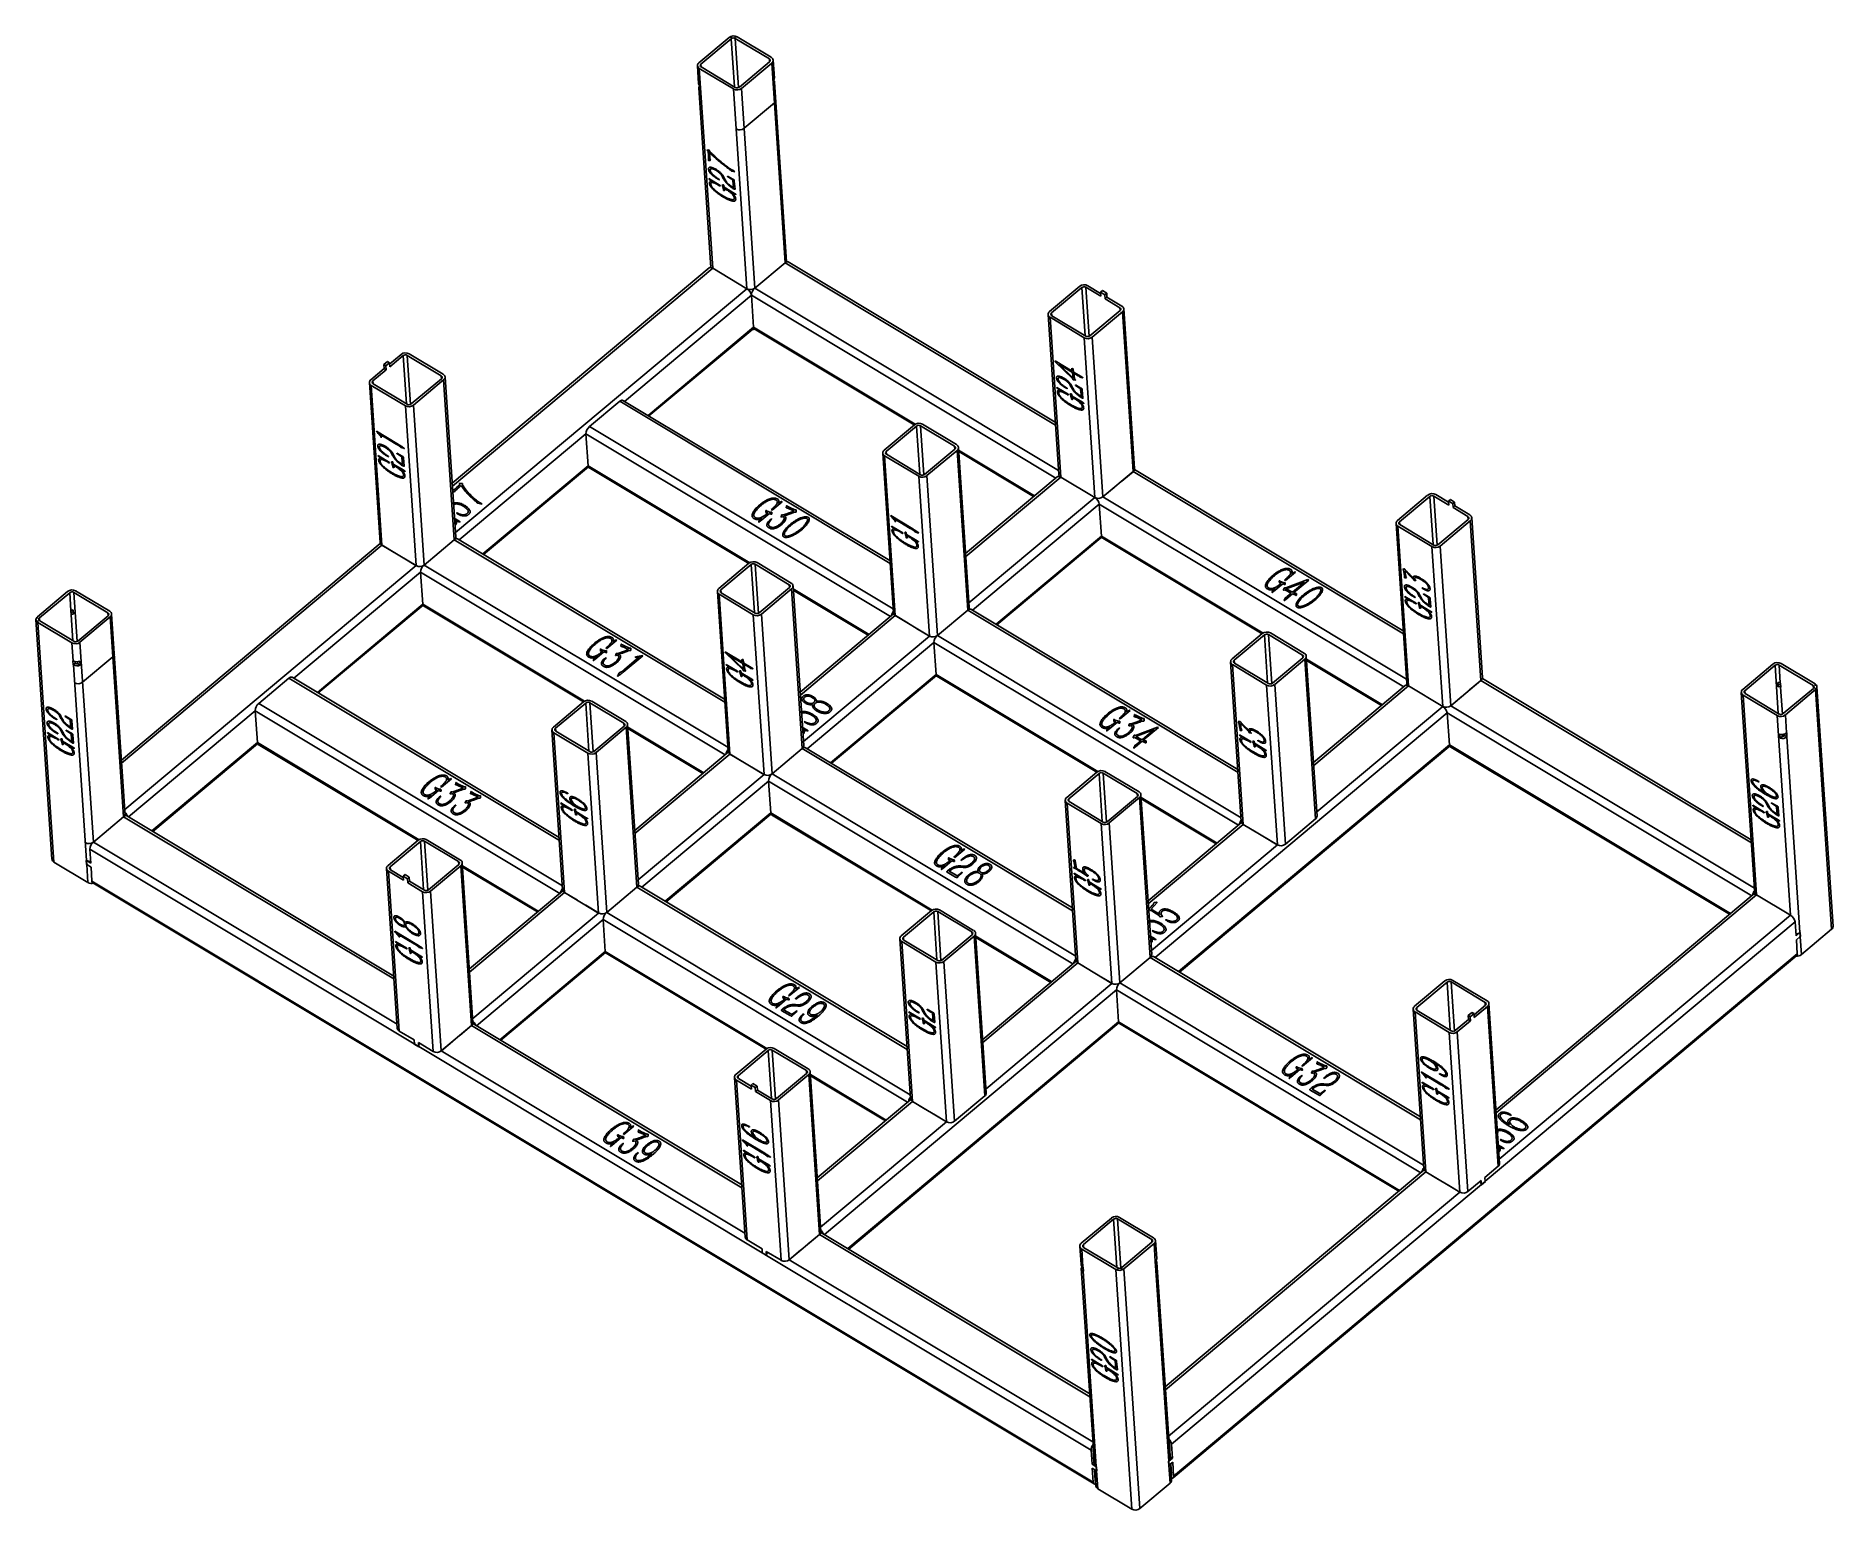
# Model space of a CAD drawing. Header units: millimetres. Extents: x -1590 to 1562, y -1082 to 1503.
import ezdxf

# ---------------------------------------------------------------- set-up
doc = ezdxf.new("R2010")
doc.units = ezdxf.units.MM

msp = doc.modelspace()

# ---------------------------------------------------------------- linework, layer by layer
at = {"color": 7, "linetype": 'Continuous', "lineweight": 25}
for p, q in [((-374.3, 1500.1), (-427.3, 1455.7)), ((-423.6, 1453.4), (-370.5, 1497.9)), ((-374.1, 1500.1), (-369.6, 1500.5)), ((-369.6, 1500.5), (-374.1, 1500.1)), ((-374.1, 1500.1), (-374.1, 1500.1)), ((-374.1, 1500.1), (-374.1, 1500.1)), ((-374.1, 1500.1), (-374.1, 1500.1)), ((-369.6, 1500.5), (-369.6, 1500.5)), ((-369.6, 1500.5), (-369.6, 1500.5)), ((-364.9, 1500.8), (-360.3, 1501.2)), ((-360.3, 1501.2), (-364.9, 1500.8)), ((-364.9, 1500.8), (-364.9, 1500.8)), ((-363.5, 1498.4), (-303.7, 1462.5)), ((-360.3, 1501.2), (-360.3, 1501.2)), ((-360.3, 1501.2), (-360.3, 1501.2)), ((-300.4, 1465.3), (-360.2, 1501.2)), ((-429.8, 1450.5), (-427.7, 1419.2)), ((-303.3, 1457.5), (-356.3, 1413.1)), ((-352.6, 1410.8), (-299.6, 1455.2)), ((-276.1, 1105), (-299.6, 1455.2)), ((-294.9, 1429), (-297, 1460.4)), ((-426.5, 1445.7), (-366.7, 1409.8)), ((-363.4, 1412.5), (-423.2, 1448.4)), ((-295.8, 1425.7), (-295.3, 1418.5)), ((-273.4, 1106.7), (-294.5, 1421.7)), ((-427.2, 1411.9), (-406.1, 1096.7)), ((-425.8, 1408.6), (-426.3, 1415.9)), ((-343.2, 1059.5), (-366.7, 1409.8)), ((-352.6, 1410.8), (-329.1, 1060.6)), ((-347.9, 1340.8), (-294.9, 1385.2)), ((-413.5, 1302.7), (-409.9, 1302.9)), ((-411.2, 1299.9), (-413.5, 1302.7)), ((-411.1, 1300), (-413.4, 1302.7)), ((-411.1, 1300), (-411.2, 1299.9)), ((-410.6, 1293.7), (-411.2, 1299.9)), ((-410.6, 1293.8), (-411.1, 1300)), ((-410.6, 1293.8), (-410.6, 1293.7)), ((-409.9, 1302.9), (-408.2, 1300.2)), ((-408.6, 1298.8), (-408.7, 1298.7)), ((-404.3, 1294.5), (-408.7, 1298.7)), ((-404.2, 1294.6), (-408.6, 1298.8)), ((-404.2, 1294.6), (-404.3, 1294.5)), ((-397.6, 1288.2), (-404.3, 1294.5)), ((-397.6, 1288.2), (-404.2, 1294.6)), ((-410.4, 1269.3), (-410.5, 1269.2)), ((-410.4, 1285.8), (-410.4, 1288.1)), ((-410.3, 1288.1), (-410.4, 1288.1)), ((-410.4, 1284.5), (-410.4, 1285.8)), ((-410.4, 1284.5), (-410.3, 1285.8)), ((-410.3, 1285.8), (-410.4, 1285.8)), ((-410.4, 1284.5), (-410.4, 1284.5)), ((-410.3, 1285.8), (-410.3, 1288.1)), ((-408.2, 1284.5), (-409.9, 1284.1)), ((-409.8, 1284.2), (-409.9, 1284.1)), ((-408.1, 1284.6), (-409.8, 1284.2)), ((-408.1, 1284.6), (-408.2, 1284.5)), ((-408.1, 1290.8), (-407.8, 1287.4)), ((-407.5, 1286.1), (-407.2, 1285.2)), ((-401.3, 1269), (-401.4, 1269)), ((-397.6, 1288.2), (-397.6, 1288.2)), ((-370.6, 1266.4), (-372.7, 1268.2)), ((-370.6, 1266.4), (-372.7, 1268.2)), ((-372.7, 1268.2), (-372.7, 1268.2)), ((-370.6, 1266.4), (-370.6, 1266.4)), ((-364.5, 1264.5), (-369.5, 1265.5)), ((-364.5, 1264.6), (-369.5, 1265.5)), ((-369.5, 1265.5), (-369.5, 1265.5)), ((-368, 1267.1), (-364.8, 1265.2)), ((-364.8, 1265.2), (-364.5, 1264.5)), ((-409.6, 1252.5), (-389.8, 1240.6)), ((-409.5, 1251.7), (-409.6, 1252.5)), ((-409.4, 1251.7), (-409.5, 1252.4)), ((-404.3, 1247.7), (-409.5, 1251.7)), ((-409.4, 1251.7), (-409.5, 1251.7)), ((-404.2, 1247.8), (-409.4, 1251.7)), ((-408.8, 1244.4), (-408.9, 1244.4)), ((-405.4, 1247.9), (-404.3, 1247.7)), ((-404.2, 1247.8), (-404.3, 1247.7)), ((-398.2, 1254.4), (-398.3, 1254.3)), ((-393.9, 1252.8), (-391.5, 1251.3)), ((-391.5, 1251.3), (-391.5, 1250.2)), ((-389.8, 1240.6), (-389.6, 1239.1)), ((-386.8, 1240.7), (-384.9, 1241.6)), ((-386, 1239.8), (-386.8, 1240.7)), ((-385.9, 1239.9), (-386.7, 1240.7)), ((-384.2, 1252.4), (-386.3, 1256.4)), ((-386.3, 1256.4), (-386.3, 1256.3)), ((-384.2, 1252.4), (-386.3, 1256.3)), ((-385.9, 1239.9), (-386, 1239.8)), ((-384.9, 1237.6), (-385, 1237.5)), ((-384.5, 1235.5), (-385, 1237.5)), ((-384.4, 1235.6), (-384.9, 1237.6)), ((-384.4, 1235.6), (-384.5, 1235.5)), ((-384, 1233.9), (-384.5, 1235.5)), ((-384, 1233.9), (-384.4, 1235.6)), ((-384.2, 1256.3), (-381.7, 1251.6)), ((-384.2, 1252.4), (-384.2, 1252.4)), ((-383.9, 1232.2), (-384, 1233.9)), ((-383.9, 1232.3), (-384, 1233.9)), ((-384, 1233.9), (-384, 1233.9)), ((-383.9, 1232.3), (-383.9, 1232.2)), ((-383.8, 1241.1), (-383.7, 1240.5)), ((-383.7, 1240.5), (-383.1, 1237.7)), ((-383.1, 1237.7), (-364.9, 1226.7)), ((-381.1, 1232.5), (-382.9, 1231.7)), ((-382.8, 1231.7), (-382.9, 1231.7)), ((-381.2, 1232.5), (-382.8, 1231.7)), ((-380.2, 1234), (-382.4, 1235.4)), ((-382.3, 1235.4), (-382.4, 1235.4)), ((-380.1, 1234.1), (-382.3, 1235.4)), ((-381.6, 1233.6), (-381.1, 1232.5)), ((-380.1, 1234.1), (-380.2, 1234)), ((-377.2, 1257), (-367.6, 1251.6)), ((-377.1, 1256.1), (-377.2, 1257)), ((-377, 1256.1), (-377.1, 1257)), ((-370.7, 1252), (-377.1, 1256.1)), ((-377, 1256.1), (-377.1, 1256.1)), ((-370.7, 1252), (-377, 1256.1)), ((-370.7, 1252), (-370.7, 1252)), ((-370.5, 1237.5), (-370.6, 1237.5)), ((-369.9, 1238.8), (-366.8, 1236.8)), ((-366.7, 1236.9), (-368, 1249.4)), ((-368, 1249.4), (-368, 1249.3)), ((-366.8, 1236.8), (-368, 1249.3)), ((-366.7, 1236.9), (-366.8, 1236.8)), ((-365.2, 1248.2), (-363.9, 1234.3)), ((-391.9, 1225.1), (-392, 1225.1)), ((-367.6, 1226.4), (-370.3, 1228.4)), ((-370.2, 1228.4), (-370.3, 1228.4)), ((-367.6, 1226.5), (-370.2, 1228.4)), ((-366.8, 1225.8), (-367.6, 1226.5)), ((-367.6, 1226.5), (-367.6, 1226.4)), ((-366.9, 1225.7), (-367.6, 1226.4)), ((-366.8, 1225.8), (-366.9, 1225.7)), ((-365.7, 1225.5), (-365.8, 1225.4)), ((-364.6, 1225.3), (-365.8, 1225.4)), ((-364.5, 1225.4), (-365.7, 1225.5)), ((-365.1, 1218.2), (-365.2, 1218.1)), ((-364.5, 1225.4), (-364.6, 1225.3)), ((-363.7, 1225.1), (-364.6, 1225.3)), ((-363.6, 1225.1), (-364.5, 1225.4)), ((-363.6, 1225.1), (-363.7, 1225.1)), ((-329.1, 1060.6), (-276.1, 1105)), ((197.8, 825.5), (-270.5, 1106.6)), ((-409, 1096.1), (-859.9, 718.4)), ((-403, 1095.4), (-343.2, 1059.5)), ((-335.3, 1048), (-331.5, 992)), ((240.7, 1063.7), (187.6, 1019.3)), ((191.4, 1017.1), (244.4, 1061.5)), ((251.5, 1062), (277.6, 1046.3)), ((277.3, 1051.3), (254.8, 1064.8)), ((277.1, 1053.3), (280.5, 1056.1)), ((277.6, 1046.3), (277.1, 1053.3)), ((277.1, 1053.3), (284.6, 1048.8)), ((280.5, 1056.1), (287.9, 1051.6)), ((284.6, 1048.8), (287.9, 1051.6)), ((284.6, 1048.8), (285.1, 1041.8)), ((285.1, 1041.8), (288.4, 1044.6)), ((285.1, 1041.8), (311.2, 1026.1)), ((287.9, 1051.6), (288.4, 1044.6)), ((314.5, 1028.9), (288.4, 1044.6)), ((185.1, 1014.2), (203.9, 734)), ((188.5, 1009.3), (248.3, 973.4)), ((188.5, 1009.3), (207.2, 729.1)), ((251.6, 976.2), (191.8, 1012.1)), ((311.7, 1021.1), (258.6, 976.7)), ((262.4, 974.5), (315.4, 1018.9)), ((334.2, 738.7), (315.4, 1018.9)), ((336.7, 743.9), (317.9, 1024)), ((-514.8, 836.3), (-332.6, 988.8)), ((-330.1, 989), (-49.6, 820.7)), ((267, 693.2), (248.3, 973.4)), ((262.4, 974.5), (281.1, 694.3)), ((-979.5, 919.3), (-1002.7, 899.9)), ((-998.9, 897.7), (-975.7, 917.1)), ((-979.9, 926.3), (-973.3, 931.9)), ((-976.2, 924.1), (-979.9, 926.3)), ((-979.5, 919.3), (-979.9, 926.3)), ((-975.7, 917.1), (-979.5, 919.3)), ((-976.2, 924.1), (-969.6, 929.6)), ((-975.7, 917.1), (-976.2, 924.1)), ((-969.6, 929.6), (-973.3, 931.9)), ((-969.6, 929.6), (-969.1, 922.6)), ((-949.6, 944.3), (-969.4, 927.7)), ((-969.1, 922.6), (-945.9, 942.1)), ((-938.9, 942.6), (-879.1, 906.7)), ((-875.8, 909.5), (-935.5, 945.4)), ((197.4, 932.9), (227.5, 914.8)), ((197.5, 931.4), (197.4, 932.9)), ((197.6, 931.4), (197.5, 932.8)), ((228.1, 901.9), (197.5, 931.4)), ((197.6, 931.4), (197.5, 931.4)), ((228.2, 902), (197.6, 931.4)), ((228, 912.8), (203.7, 927.4)), ((227.9, 912.8), (203.7, 927.4)), ((203.7, 927.4), (229.1, 902.8)), ((203.7, 927.4), (203.7, 927.4)), ((225.8, 918.9), (227.8, 919.6)), ((226.3, 918.2), (225.8, 918.9)), ((226.3, 918.3), (225.9, 919)), ((226.3, 918.3), (226.3, 918.2)), ((227.3, 915.6), (226.8, 916.9)), ((226.9, 916.9), (226.8, 916.9)), ((227.4, 915.6), (226.9, 916.9)), ((227.4, 915.6), (227.3, 915.6)), ((227.6, 914.9), (227.5, 914.8)), ((229, 918.6), (229.9, 913.4)), ((-1005.2, 894.7), (-986.4, 614.6)), ((-1001.8, 889.9), (-942.1, 854)), ((-1001.8, 889.9), (-983.1, 609.7)), ((-938.7, 856.8), (-998.5, 892.6)), ((-878.7, 901.7), (-931.7, 857.3)), ((-874.9, 899.5), (-928, 855)), ((-856.2, 619.3), (-874.9, 899.5)), ((-853.6, 624.4), (-872.4, 904.6)), ((199.8, 903), (199.8, 902.9)), ((200.7, 886.2), (220.5, 874.3)), ((200.7, 885.4), (200.7, 886.2)), ((206, 881.4), (200.7, 885.4)), ((200.8, 885.4), (200.7, 885.4)), ((200.8, 885.4), (200.8, 886.1)), ((206.1, 881.5), (200.8, 885.4)), ((208.9, 902.7), (208.8, 902.7)), ((212.1, 888.1), (212, 888)), ((216.3, 886.5), (218.7, 885)), ((218.7, 885), (218.8, 883.9)), ((224, 890.1), (223.9, 890)), ((226, 886), (223.9, 890)), ((226.1, 886.1), (224, 890.1)), ((226, 890), (228.5, 885.3)), ((226.1, 886.1), (226, 886)), ((229.1, 902.8), (227.9, 912.8)), ((228, 912.8), (227.9, 912.8)), ((229.2, 902.9), (228, 912.8)), ((228.2, 902), (228.1, 901.9)), ((228.6, 900.9), (228.1, 901.9)), ((228.7, 900.9), (228.2, 902)), ((228.8, 900.3), (228.6, 900.9)), ((228.7, 900.9), (228.6, 900.9)), ((228.9, 900.3), (228.7, 900.9)), ((228.9, 900.3), (228.8, 900.3)), ((229.2, 902.9), (229.1, 902.8)), ((229.9, 913.4), (243, 905.6)), ((230.1, 899.7), (230, 899.6)), ((232.7, 899.3), (230, 899.6)), ((232.8, 899.3), (230.1, 899.7)), ((230.4, 911.3), (231.6, 901.3)), ((238.1, 906.7), (230.4, 911.3)), ((238.2, 906.7), (230.4, 911.3)), ((230.4, 911.3), (230.4, 911.3)), ((231.6, 901.3), (232.7, 899.9)), ((232.8, 899.3), (232.7, 899.3)), ((233.1, 890.7), (242.7, 885.2)), ((233.1, 889.7), (233.1, 890.7)), ((233.2, 889.8), (233.1, 890.6)), ((233.2, 889.8), (233.1, 889.7)), ((239.5, 885.6), (233.1, 889.7)), ((239.6, 885.7), (233.2, 889.8)), ((238.2, 906.7), (238.1, 906.7)), ((239.6, 885.7), (239.5, 885.6)), ((242.3, 883.1), (242.2, 883)), ((243.5, 870.5), (242.2, 883)), ((243.5, 870.6), (242.3, 883.1)), ((242.5, 904.1), (242.4, 904)), ((243.4, 903.8), (242.4, 904)), ((243.5, 903.8), (242.5, 904.1)), ((244.7, 903.6), (243.4, 903.8)), ((243.5, 903.8), (243.4, 903.8)), ((244.8, 903.6), (243.5, 903.8)), ((244.8, 903.6), (244.7, 903.6)), ((-923.3, 573.8), (-942.1, 854)), ((-928, 855), (-909.2, 574.9)), ((-619.2, 817.7), (-566.1, 862.1)), ((-92.3, 582.6), (-560.5, 863.7)), ((201.4, 878.1), (201.4, 878.1)), ((204.9, 881.6), (206, 881.4)), ((206.1, 881.5), (206, 881.4)), ((218.3, 858.8), (218.2, 858.7)), ((220.5, 874.3), (220.7, 872.8)), ((223.5, 874.4), (225.3, 875.3)), ((224.3, 873.5), (223.5, 874.4)), ((224.3, 873.6), (223.6, 874.4)), ((224.3, 873.6), (224.3, 873.5)), ((225.8, 869.3), (225.3, 871.3)), ((225.3, 871.3), (225.3, 871.2)), ((225.8, 869.2), (225.3, 871.2)), ((226.3, 867.6), (225.8, 869.3)), ((225.8, 869.3), (225.8, 869.2)), ((226.2, 867.6), (225.8, 869.2)), ((226.3, 865.9), (226.2, 867.6)), ((226.3, 867.6), (226.2, 867.6)), ((226.4, 866), (226.3, 867.6)), ((226.4, 866), (226.3, 865.9)), ((226.4, 874.7), (226.5, 874.2)), ((226.5, 874.2), (227.1, 871.3)), ((227.1, 871.3), (245.3, 860.4)), ((229.1, 866.2), (227.3, 865.4)), ((227.4, 865.4), (227.3, 865.4)), ((229.1, 866.2), (227.4, 865.4)), ((230.1, 867.7), (227.9, 869.1)), ((230.1, 867.7), (227.9, 869.1)), ((227.9, 869.1), (227.9, 869.1)), ((228.6, 867.2), (229.1, 866.2)), ((230.1, 867.7), (230.1, 867.7)), ((239.7, 871.2), (239.6, 871.2)), ((242.6, 860.1), (240, 862.1)), ((242.7, 860.1), (240, 862.1)), ((240, 862.1), (240, 862.1)), ((240.4, 872.5), (243.5, 870.5)), ((243.4, 859.4), (242.6, 860.1)), ((242.7, 860.1), (242.6, 860.1)), ((243.4, 859.5), (242.7, 860.1)), ((243.4, 859.5), (243.4, 859.4)), ((243.5, 870.6), (243.5, 870.5)), ((244.5, 859.2), (244.4, 859.1)), ((245.6, 859), (244.4, 859.1)), ((245.7, 859), (244.5, 859.2)), ((245, 881.9), (246.3, 868)), ((245.1, 851.9), (245.1, 851.8)), ((246.6, 858.8), (245.6, 859)), ((245.7, 859), (245.6, 859)), ((246.6, 858.8), (245.7, 859)), ((246.6, 858.8), (246.6, 858.8)), ((-102.4, 776.5), (-49.4, 820.9)), ((-35.3, 821.9), (24.5, 786.1)), ((-992.6, 809.6), (-953.8, 786.3)), ((-992.6, 808.9), (-992.6, 809.6)), ((-992.5, 808.9), (-992.6, 809.6)), ((-990.9, 807.1), (-992.6, 808.9)), ((-992.5, 808.9), (-992.6, 808.9)), ((-990.8, 807.1), (-992.5, 808.9)), ((-990.8, 807.1), (-990.9, 807.1)), ((-987.1, 804.4), (-983.6, 798.9)), ((-958.4, 787.1), (-987.1, 804.4)), ((-987, 804.4), (-987.1, 804.4)), ((-958.4, 787.2), (-987, 804.4)), ((-984.7, 799.4), (-984.8, 799.3)), ((-983.6, 798.9), (-984.8, 799.3)), ((-983.6, 799), (-984.7, 799.4)), ((-621.6, 749.1), (-625.3, 805.2)), ((-98.7, 774.2), (-45.6, 818.6)), ((-38.6, 819.2), (21.2, 783.3)), ((-990.5, 783.6), (-990.5, 783.5)), ((-989.6, 766.7), (-969.8, 754.9)), ((-989.6, 765.9), (-989.6, 766.7)), ((-989.5, 766), (-989.6, 765.9)), ((-984.3, 762), (-989.6, 765.9)), ((-989.5, 766), (-989.5, 766.7)), ((-984.3, 762), (-989.5, 766)), ((-988.9, 758.7), (-988.9, 758.6)), ((-985.5, 762.1), (-984.3, 762)), ((-984.3, 762), (-984.3, 762)), ((-981.4, 783.3), (-981.5, 783.2)), ((-978.2, 768.6), (-978.3, 768.6)), ((-974, 767.1), (-971.6, 765.5)), ((-971.6, 765.5), (-971.5, 764.5)), ((-964.3, 766.6), (-966.4, 770.6)), ((-966.3, 770.6), (-966.4, 770.6)), ((-964.2, 766.7), (-966.3, 770.6)), ((-964.3, 770.6), (-961.8, 765.8)), ((-964.2, 766.7), (-964.3, 766.6)), ((-958.4, 787.2), (-958.4, 787.1)), ((-957.2, 771.3), (-947.6, 765.8)), ((-957.2, 770.3), (-957.2, 771.3)), ((-957.1, 770.4), (-957.2, 771.2)), ((-957.1, 770.4), (-957.2, 770.3)), ((-950.8, 766.2), (-957.2, 770.3)), ((-950.7, 766.3), (-957.1, 770.4)), ((-950.7, 766.3), (-950.8, 766.2)), ((-948.1, 780.6), (-948.2, 780.5)), ((-945.6, 779.7), (-948.2, 780.5)), ((-945.5, 779.7), (-948.1, 780.6)), ((-948, 763.7), (-948.1, 763.6)), ((-946.8, 751.1), (-948.1, 763.6)), ((-946.8, 751.1), (-948, 763.7)), ((-944.7, 779.4), (-945.6, 779.7)), ((-945.5, 779.7), (-945.6, 779.7)), ((-944.6, 779.5), (-945.5, 779.7)), ((-945.3, 762.4), (-944, 748.6)), ((-944.6, 779.5), (-944.7, 779.4)), ((-104.9, 771.3), (-86.1, 491.1)), ((-41.8, 730.5), (-101.6, 766.4)), ((-101.6, 766.4), (-82.8, 486.2)), ((-38.5, 733.3), (-98.2, 769.2)), ((21.6, 778.3), (-31.4, 733.8)), ((25.4, 776), (-27.7, 731.6)), ((44.1, 495.8), (25.4, 776)), ((46.6, 501), (27.9, 781.2)), ((28.4, 773.8), (159.7, 695)), ((-972, 739.4), (-972.1, 739.3)), ((-969.8, 754.9), (-969.6, 753.4)), ((-966.8, 755), (-965, 755.8)), ((-966, 754.1), (-966.8, 755)), ((-966, 754.2), (-966.7, 755)), ((-966, 754.2), (-966, 754.1)), ((-964.5, 749.9), (-965, 751.9)), ((-965, 751.9), (-965, 751.8)), ((-964.6, 749.8), (-965, 751.8)), ((-964.5, 749.9), (-964.6, 749.8)), ((-964.1, 748.2), (-964.6, 749.8)), ((-964, 748.2), (-964.5, 749.9)), ((-964, 746.5), (-964.1, 748.2)), ((-964, 748.2), (-964.1, 748.2)), ((-963.9, 746.6), (-964, 748.2)), ((-963.9, 746.6), (-964, 746.5)), ((-963.9, 755.3), (-963.8, 754.8)), ((-963.8, 754.8), (-963.2, 751.9)), ((-963.2, 751.9), (-945, 741)), ((-961.2, 746.7), (-963, 746)), ((-962.9, 746), (-963, 746)), ((-961.2, 746.8), (-962.9, 746)), ((-960.2, 748.3), (-962.5, 749.7)), ((-962.4, 749.7), (-962.5, 749.7)), ((-960.2, 748.3), (-962.4, 749.7)), ((-961.7, 747.8), (-961.2, 746.7)), ((-960.2, 748.3), (-960.2, 748.3)), ((-950.6, 751.8), (-950.7, 751.7)), ((-947.6, 740.7), (-950.3, 742.7)), ((-950.3, 742.7), (-950.3, 742.6)), ((-947.7, 740.7), (-950.3, 742.6)), ((-949.9, 753.1), (-946.8, 751.1)), ((-946.9, 740), (-947.7, 740.7)), ((-947.6, 740.7), (-947.7, 740.7)), ((-946.9, 740.1), (-947.6, 740.7)), ((-946.9, 740.1), (-946.9, 740)), ((-946.8, 751.1), (-946.8, 751.1)), ((-944.7, 739.6), (-945.9, 739.7)), ((-945.8, 739.7), (-945.9, 739.7)), ((-944.6, 739.6), (-945.8, 739.7)), ((-945.2, 732.5), (-945.2, 732.4)), ((-943.7, 739.3), (-944.7, 739.6)), ((-944.6, 739.6), (-944.7, 739.6)), ((-943.7, 739.4), (-944.6, 739.6)), ((-943.7, 739.4), (-943.7, 739.3)), ((-804.8, 593.4), (-621.1, 747.2)), ((-620.1, 746.1), (-339.6, 577.8)), ((-23, 450.4), (-41.8, 730.5)), ((-27.7, 731.6), (-8.9, 451.4)), ((201.3, 729.8), (40.3, 595)), ((267, 693.2), (207.2, 729.1)), ((281.1, 694.3), (334.2, 738.7)), ((314.3, 722), (334.1, 738.6)), ((334.1, 738.6), (334.1, 738.6)), ((334.1, 738.6), (334.1, 738.6)), ((807.9, 459.2), (336.5, 742.2)), ((-859.1, 705.4), (-858, 706.1)), ((-859.1, 705.3), (-858, 706.1)), ((-858.2, 703.1), (-858.9, 703)), ((-858, 706.1), (-858, 706.1)), ((-855.4, 704.2), (-855.8, 703.5)), ((-851.4, 708), (-854.4, 705.3)), ((-852.4, 710.6), (-846.8, 715.5)), ((-852.4, 710.5), (-846.8, 715.5)), ((-852.4, 710.5), (-852.4, 710.6)), ((-847.6, 718), (-841.6, 717.7)), ((-846.8, 715.5), (-847.6, 718)), ((-847.6, 717.9), (-841.6, 717.6)), ((-846.8, 715.5), (-846.8, 715.5)), ((-841.2, 710.4), (-843.9, 714.3)), ((-841.6, 717.7), (-841.6, 715.4)), ((-841.6, 715.3), (-841.6, 715.4)), ((-837.1, 704.6), (-841.2, 710.4)), ((281.2, 694.3), (301, 710.9)), ((281.2, 694.3), (281.2, 694.3)), ((301, 710.9), (301, 710.9)), ((301, 710.9), (301, 710.9)), ((314.3, 722), (314.3, 722)), ((797.8, 653.1), (850.8, 697.5)), ((801.5, 650.8), (854.6, 695.2)), ((861.6, 695.8), (887.8, 680.1)), ((887.5, 685), (864.9, 698.5)), ((-856.8, 680.8), (-857.4, 680.2)), ((-857.3, 679.1), (-857.2, 678.9)), ((-857.3, 679), (-857.2, 678.8)), ((-857.2, 678.8), (-857.2, 678.9)), ((-852.6, 665.9), (-851.9, 666.5)), ((-852.6, 665.8), (-851.9, 666.4)), ((-849.7, 664.2), (-852.6, 665.9)), ((-851.9, 666.4), (-851.9, 666.5)), ((-837.7, 679), (-837.7, 679.1)), ((-833.6, 665.2), (-833.6, 665.3)), ((-816, 684), (-817.5, 685.6)), ((-807.9, 681.7), (-815.1, 683.1)), ((-810.9, 684.2), (-807.7, 682.3)), ((-810.9, 684.1), (-810.9, 684.2)), ((-810.9, 684.1), (-807.7, 682.2)), ((-807.7, 682.3), (-807.9, 681.7)), ((-303.6, 665.5), (-319.8, 652)), ((-314.6, 684.9), (-314.6, 685)), ((-309.6, 666.9), (-310, 669.5)), ((-308.3, 666.7), (-309.6, 666.9)), ((-309.1, 670.3), (-307.4, 669.3)), ((-309.1, 670.3), (-307.3, 669.2)), ((-309.1, 670.3), (-309.1, 670.3)), ((-308.2, 664.7), (-306.2, 666.3)), ((-308.2, 664.6), (-306.2, 666.2)), ((-308.2, 664.6), (-308.2, 664.7)), ((-307.4, 669.3), (-305.5, 668.6)), ((-307.3, 669.2), (-307.4, 669.3)), ((-307.3, 669.2), (-305.5, 668.6)), ((-306.2, 666.2), (-306.2, 666.3)), ((-305.5, 668.6), (-303.3, 667.8)), ((-305.5, 668.6), (-303.3, 667.7)), ((-305.5, 668.6), (-305.5, 668.6)), ((-300.5, 664.1), (-303.6, 665.5)), ((-303.3, 667.7), (-303.3, 667.8)), ((-300.6, 667.3), (-299.5, 667.6)), ((-300.6, 667.2), (-299.5, 667.5)), ((-300.6, 667.2), (-300.6, 667.3)), ((-299.9, 663.9), (-300.5, 664.1)), ((-298.8, 671.2), (-300.4, 672)), ((-299.5, 667.6), (-299.1, 664.8)), ((-299.5, 667.5), (-299.5, 667.6)), ((-299.5, 667.5), (-299.1, 664.7)), ((-281.3, 685.9), (-298.8, 671.2)), ((-289.9, 690.8), (-290, 690.9)), ((-287.6, 683.1), (-282.2, 686.4)), ((-287.6, 683), (-282.1, 686.3)), ((-287.2, 684.3), (-287.6, 683.1)), ((-287.6, 683), (-287.6, 683.1)), ((-283.2, 660), (-282.3, 662.4)), ((-283.2, 659.9), (-282.3, 662.3)), ((-282.3, 662.3), (-282.3, 662.4)), ((-282.2, 686.4), (-281.3, 685.9)), ((-282.1, 686.3), (-282.2, 686.4)), ((-282.1, 686.3), (-281.3, 685.8)), ((-281.8, 663), (-281, 662.8)), ((-281.8, 662.9), (-281.8, 663)), ((-281.8, 662.9), (-281, 662.7)), ((-281, 662.8), (-279.8, 662.5)), ((-281, 662.7), (-281, 662.8)), ((-281, 662.7), (-279.8, 662.4)), ((-279.8, 662.4), (-279.8, 662.5)), ((-272.1, 663), (-278, 661.3)), ((-274.1, 675.2), (-273.5, 678.4)), ((-274.1, 675.2), (-273.5, 678.3)), ((-273.1, 675), (-274.1, 675.2)), ((-273.5, 678.3), (-273.5, 678.4)), ((-271.4, 677.8), (-269, 676.5)), ((-271.4, 677.8), (-269, 676.4)), ((-271.4, 677.8), (-271.4, 677.8)), ((-267.6, 673), (-270.1, 674.1)), ((-269, 676.5), (-258.8, 671.8)), ((-269, 676.4), (-269, 676.5)), ((-269, 676.4), (-258.8, 671.7)), ((-268.6, 666.4), (-260.8, 669.6)), ((-268.6, 666.3), (-260.8, 669.5)), ((-268.6, 666.3), (-268.6, 666.4)), ((-260.8, 669.5), (-260.8, 669.6)), ((-258.6, 667.6), (-259.9, 667.6)), ((-258.8, 671.8), (-257.5, 671.8)), ((-258.8, 671.7), (-258.8, 671.8)), ((-258.8, 671.7), (-257.5, 671.7)), ((-257.5, 671.8), (-256.4, 671.9)), ((-257.5, 671.7), (-256.4, 671.8)), ((-257.5, 671.7), (-257.5, 671.8)), ((-256.5, 670.6), (-256.7, 668.4)), ((275, 681.7), (278.7, 625.7)), ((887.3, 687.1), (890.6, 689.8)), ((887.8, 680.1), (887.3, 687.1)), ((887.3, 687.1), (894.8, 682.6)), ((890.6, 689.8), (898.1, 685.4)), ((894.8, 682.6), (898.1, 685.4)), ((894.8, 682.6), (895.3, 675.6)), ((895.3, 675.6), (898.6, 678.4)), ((895.3, 675.6), (921.4, 659.9)), ((898.1, 685.4), (898.6, 678.4)), ((924.7, 662.7), (898.6, 678.4)), ((-855.8, 656.6), (-848.5, 652.2)), ((-855.8, 656.5), (-848.5, 652.1)), ((-853.2, 652.2), (-855.5, 654.1)), ((-855.5, 654.1), (-855.5, 654.1)), ((-854.4, 644.8), (-855, 644.4)), ((-852.7, 651.6), (-853.2, 652.2)), ((-849.5, 651), (-851.3, 651.2)), ((-848.2, 650.7), (-849.5, 651)), ((-848.5, 652.1), (-848.5, 652.2)), ((-328.7, 658.4), (-328.7, 658.4)), ((-321.8, 651.7), (-321.4, 652.6)), ((-321.8, 651.6), (-321.4, 652.6)), ((-321.8, 651.6), (-321.8, 651.7)), ((-321.4, 652.6), (-320.9, 653.9)), ((-321.4, 652.6), (-320.9, 653.9)), ((-321.4, 652.6), (-321.4, 652.6)), ((-320.9, 653.9), (-320.9, 653.9)), ((-320.3, 655), (-319.4, 655.4)), ((-320.3, 654.9), (-319.4, 655.3)), ((-320.3, 654.9), (-320.3, 655)), ((-319.4, 655.4), (-316.7, 657.1)), ((-319.4, 655.3), (-316.7, 657)), ((-319.4, 655.3), (-319.4, 655.4)), ((-316.7, 657), (-316.7, 657.1)), ((-302.8, 653.4), (-300.4, 655.6)), ((-302.8, 653.3), (-300.4, 655.5)), ((-302.8, 653.3), (-302.8, 653.4)), ((-302.1, 641.9), (-302.1, 642)), ((-300.4, 655.6), (-299.6, 655.1)), ((-300.4, 655.5), (-300.4, 655.6)), ((-300.4, 655.5), (-299.6, 655)), ((-283.2, 659.9), (-283.2, 660)), ((-280.6, 659.8), (-281.9, 659.4)), ((-281.3, 649.7), (-281.3, 649.8)), ((-279.3, 659.2), (-280.6, 659.8)), ((-278, 661.2), (-278, 661.3)), ((-265.4, 647.4), (-265.4, 647.5)), ((-244.8, 641.5), (-244.8, 641.5)), ((-235.4, 658.4), (-235.4, 658.4)), ((-90.7, 661.5), (-51.9, 638.1)), ((-90.6, 660.7), (-90.7, 661.5)), ((-90.6, 660.8), (-90.6, 661.5)), ((-88.9, 659), (-90.6, 660.8)), ((-90.6, 660.8), (-90.6, 660.7)), ((-89, 659), (-90.6, 660.7)), ((-89.3, 643.3), (-69.5, 631.4)), ((-89.3, 642.5), (-89.3, 643.3)), ((-89.2, 642.5), (-89.3, 643.3)), ((-84, 638.5), (-89.3, 642.5)), ((-89.2, 642.5), (-89.3, 642.5)), ((-84, 638.6), (-89.2, 642.5)), ((-88.9, 659), (-89, 659)), ((-88.6, 635.3), (-88.7, 635.2)), ((-85.2, 656.3), (-81.6, 650.7)), ((-56.5, 639), (-85.2, 656.3)), ((-85.1, 656.3), (-85.2, 656.3)), ((-85.2, 638.7), (-84, 638.5)), ((-56.4, 639.1), (-85.1, 656.3)), ((-84, 638.6), (-84, 638.5)), ((-81.7, 650.8), (-82.8, 651.3)), ((-82.8, 651.3), (-82.8, 651.2)), ((-81.6, 650.7), (-82.8, 651.2)), ((-69.5, 631.4), (-69.4, 629.9)), ((-66.5, 631.5), (-64.7, 632.4)), ((-65.8, 630.7), (-66.5, 631.5)), ((-65.7, 630.7), (-66.4, 631.6)), ((-65.7, 630.7), (-65.8, 630.7)), ((-63.6, 631.9), (-63.5, 631.3)), ((-63.5, 631.3), (-62.9, 628.5)), ((-56.4, 639.1), (-56.5, 639)), ((-43.7, 631.6), (-46.2, 632.4)), ((-43.6, 631.6), (-46.2, 632.4)), ((-46.2, 632.4), (-46.2, 632.4)), ((-42.7, 631.3), (-43.7, 631.6)), ((-43.6, 631.6), (-43.7, 631.6)), ((-42.7, 631.4), (-43.6, 631.6)), ((-42.7, 631.4), (-42.7, 631.3)), ((795.3, 647.9), (814.1, 367.7)), ((798.7, 643), (858.4, 607.1)), ((798.7, 643), (817.4, 362.8)), ((861.7, 609.9), (802, 645.8)), ((921.8, 654.9), (868.8, 610.4)), ((872.5, 608.2), (925.6, 652.6)), ((944.3, 372.4), (925.6, 652.6)), ((946.8, 377.6), (928.1, 657.8)), ((-986, 612.9), (-1440, 232.7)), ((-923.3, 573.8), (-983.1, 609.7)), ((-983, 609.6), (-983, 609.6)), ((-983, 609.6), (-960.7, 596.2)), ((-983, 609.6), (-983, 609.6)), ((-856.2, 619.3), (-909.2, 574.9)), ((-382.3, 339.8), (-850.5, 620.8)), ((-276.2, 626.2), (-276.2, 626.3)), ((-71.7, 615.9), (-71.8, 615.9)), ((-64.3, 626.4), (-64.8, 628.4)), ((-64.7, 628.4), (-64.8, 628.4)), ((-64.2, 626.4), (-64.7, 628.4)), ((-63.8, 624.7), (-64.3, 626.4)), ((-64.2, 626.4), (-64.3, 626.4)), ((-63.8, 624.8), (-64.2, 626.4)), ((-63.6, 623.1), (-63.8, 624.8)), ((-63.8, 624.8), (-63.8, 624.7)), ((-63.7, 623.1), (-63.8, 624.7)), ((-63.6, 623.1), (-63.7, 623.1)), ((-62.9, 628.5), (-44.7, 617.6)), ((-60.9, 623.3), (-62.7, 622.5)), ((-62.6, 622.6), (-62.7, 622.5)), ((-60.9, 623.3), (-62.6, 622.6)), ((-62.1, 626.3), (-62.2, 626.2)), ((-60, 624.8), (-62.2, 626.2)), ((-59.9, 624.9), (-62.1, 626.3)), ((-61.4, 624.4), (-60.9, 623.3)), ((-59.9, 624.9), (-60, 624.8)), ((-50, 619.3), (-50.1, 619.2)), ((-47.4, 617.2), (-50.1, 619.2)), ((-47.3, 617.3), (-50, 619.3)), ((-47.3, 617.3), (-47.4, 617.2)), ((-46.7, 616.6), (-47.4, 617.2)), ((-46.6, 616.6), (-47.3, 617.3)), ((-46.6, 616.6), (-46.7, 616.6)), ((-45.5, 616.3), (-45.6, 616.2)), ((-44.4, 616.1), (-45.6, 616.2)), ((-44.3, 616.2), (-45.5, 616.3)), ((-44.9, 609), (-44.9, 609)), ((-44.3, 616.2), (-44.4, 616.1)), ((-43.4, 615.9), (-44.4, 616.1)), ((-43.4, 616), (-44.3, 616.2)), ((-43.4, 616), (-43.4, 615.9)), ((95.5, 469.9), (277.7, 622.5)), ((278.5, 623.7), (560.6, 454.4)), ((877.2, 327), (858.4, 607.1)), ((872.5, 608.2), (891.3, 328)), ((-960.7, 596.2), (-960.6, 596.2)), ((-945.7, 587.3), (-945.7, 587.3)), ((-945.7, 587.3), (-923.4, 573.8)), ((-945.7, 587.2), (-945.7, 587.3)), ((-923.4, 573.8), (-923.4, 573.8)), ((-392.4, 533.6), (-339.4, 578)), ((-388.7, 531.3), (-335.7, 575.8)), ((-328.6, 576.3), (-268.8, 540.4)), ((-325.3, 579.1), (-265.5, 543.2)), ((610.3, 567.4), (610.3, 567.5)), ((807.6, 566.8), (807, 567.7)), ((807.6, 566.9), (807.1, 567.7)), ((808, 567.9), (809.7, 568.1)), ((-911.6, 506.3), (-915.3, 562.3)), ((-243.4, 258.1), (-262.2, 538.3)), ((596.6, 542.1), (580.5, 528.5)), ((585.7, 561.5), (585.7, 561.6)), ((590.7, 543.5), (590.3, 546.1)), ((591.9, 543.3), (590.7, 543.5)), ((591.1, 546.9), (592.9, 545.9)), ((591.1, 546.9), (592.9, 545.8)), ((591.1, 546.9), (591.1, 546.9)), ((592, 541.3), (594, 542.8)), ((592, 541.2), (594, 542.8)), ((592, 541.2), (592, 541.3)), ((592.9, 545.9), (594.7, 545.2)), ((592.9, 545.8), (592.9, 545.9)), ((592.9, 545.8), (594.7, 545.1)), ((594, 542.8), (594, 542.8)), ((594.7, 545.2), (597, 544.3)), ((594.7, 545.1), (594.7, 545.2)), ((594.7, 545.1), (597, 544.3)), ((599.8, 540.7), (596.6, 542.1)), ((597, 544.3), (597, 544.3)), ((599.6, 543.9), (600.7, 544.1)), ((599.6, 543.8), (600.7, 544.1)), ((599.6, 543.8), (599.6, 543.9)), ((601.4, 547.7), (599.8, 548.6)), ((600.3, 540.5), (599.8, 540.7)), ((600.7, 544.1), (601.2, 541.4)), ((600.7, 544.1), (601.2, 541.3)), ((600.7, 544.1), (600.7, 544.1)), ((619, 562.5), (601.4, 547.7)), ((602.1, 534.7), (640.9, 549.5)), ((602.1, 534.7), (640.9, 549.4)), ((635.1, 545.1), (602.8, 532.9)), ((612.6, 559.7), (618.1, 563)), ((612.6, 559.6), (618.1, 562.9)), ((613.1, 560.9), (612.6, 559.7)), ((612.6, 559.6), (612.6, 559.7)), ((613.6, 527), (635.1, 545.1)), ((613.6, 527.1), (635.1, 545.1)), ((642.5, 548.5), (615.8, 526.2)), ((618.1, 563), (619, 562.5)), ((618.1, 562.9), (618.1, 563)), ((618.1, 562.9), (618.9, 562.4)), ((635.1, 545.1), (635.1, 545.1)), ((640.9, 549.5), (642.5, 548.5)), ((640.9, 549.4), (640.9, 549.5)), ((640.9, 549.4), (642.5, 548.5)), ((808.4, 565.8), (807.6, 566.9)), ((807.6, 566.9), (807.6, 566.8)), ((808.3, 565.7), (807.6, 566.8)), ((808.4, 565.8), (808.3, 565.7)), ((810, 556.5), (808.3, 565.7)), ((810, 556.5), (808.4, 565.8)), ((810.2, 554.2), (810, 556.5)), ((810.3, 554.3), (810, 556.5)), ((810, 556.5), (810, 556.5)), ((810, 536.7), (810, 536.7)), ((810.3, 554.3), (810.2, 554.2)), ((811, 564.6), (810.9, 564.5)), ((817.3, 558.6), (810.9, 564.5)), ((813.5, 552.5), (810.9, 552.4)), ((813.4, 552.5), (810.9, 552.4)), ((810.9, 552.4), (810.9, 552.4)), ((817.3, 558.6), (811, 564.6)), ((811.2, 566.7), (811.9, 565.6)), ((811.8, 558.2), (812.3, 556)), ((813.1, 553.3), (813.5, 552.5)), ((817.3, 558.6), (817.3, 558.6)), ((819.1, 536.5), (819, 536.4)), ((821.5, 556.3), (825.8, 551.8)), ((825.8, 551.8), (825.8, 551.8)), ((826.2, 549), (825.8, 550.1)), ((826.2, 549), (825.8, 550.1)), ((825.8, 550.1), (825.8, 550.1)), ((826.4, 548.3), (826.2, 549)), ((826.5, 548.3), (826.2, 549)), ((826.2, 549), (826.2, 549)), ((826.5, 548.3), (826.4, 548.3)), ((829.3, 547.7), (827.2, 548)), ((829.4, 547.8), (827.2, 548)), ((827.2, 548), (827.2, 548)), ((827.9, 551.1), (828.2, 549.9)), ((828.2, 549.9), (829.1, 548.8)), ((829.4, 547.8), (829.3, 547.7)), ((836, 551.2), (835.9, 551.1)), ((-1534.4, 528.6), (-1587.4, 484.2)), ((-1530.7, 526.4), (-1583.7, 482)), ((-1528.6, 495), (-1530.7, 526.4)), ((-1463.8, 491), (-1523.6, 526.9)), ((-1460.5, 493.8), (-1520.3, 529.7)), ((-1094.8, 350.5), (-911.1, 504.4)), ((-394.9, 528.4), (-376.2, 248.2)), ((-331.8, 487.7), (-391.6, 523.6)), ((-391.6, 523.6), (-372.8, 243.4)), ((-328.5, 490.4), (-388.3, 526.3)), ((-268.4, 535.4), (-321.4, 491)), ((-264.7, 533.1), (-317.7, 488.7)), ((-245.9, 253), (-264.7, 533.1)), ((-261.7, 531), (-130.3, 452.1)), ((571.5, 534.9), (571.5, 535)), ((578.4, 528.3), (578.9, 529.2)), ((578.4, 528.2), (578.9, 529.1)), ((578.4, 528.2), (578.4, 528.3)), ((578.9, 529.2), (579.3, 530.5)), ((578.9, 529.1), (579.3, 530.5)), ((578.9, 529.1), (578.9, 529.2)), ((579.3, 530.5), (579.3, 530.5)), ((579.9, 531.6), (580.8, 532)), ((579.9, 531.5), (580.8, 531.9)), ((579.9, 531.5), (579.9, 531.6)), ((580.8, 532), (583.6, 533.7)), ((580.8, 531.9), (583.6, 533.6)), ((580.8, 531.9), (580.8, 532)), ((583.6, 533.6), (583.6, 533.7)), ((598.1, 531.2), (599.2, 534.1)), ((598.2, 531.2), (598.1, 531.2)), ((598.2, 531.2), (599.2, 534.1)), ((600.5, 531.1), (598.8, 530.7)), ((599.2, 534.1), (599.2, 534.1)), ((599.6, 514.1), (600.1, 515.4)), ((599.6, 514), (600.1, 515.4)), ((599.6, 514), (599.6, 514.1)), ((600.1, 515.4), (600.6, 516.4)), ((600.1, 515.4), (600.7, 516.3)), ((600.1, 515.4), (600.1, 515.4)), ((600.2, 535.1), (600.9, 534.9)), ((600.2, 535.1), (600.9, 534.8)), ((600.2, 535.1), (600.2, 535.1)), ((611.3, 525.4), (600.5, 531.1)), ((600.7, 516.3), (600.6, 516.4)), ((600.9, 534.9), (602.1, 534.7)), ((600.9, 534.8), (600.9, 534.9)), ((600.9, 534.8), (602.1, 534.7)), ((602.1, 534.7), (602.1, 534.7)), ((613.7, 524.4), (602.1, 514.7)), ((602.8, 532.9), (613.6, 527.1)), ((602.8, 532.8), (602.8, 532.9)), ((602.8, 532.8), (613.6, 527)), ((604.5, 519.6), (611.3, 525.4)), ((604.6, 519.5), (604.5, 519.6)), ((604.6, 519.5), (611.4, 525.3)), ((611.4, 525.3), (611.3, 525.4)), ((613.6, 527), (613.6, 527.1)), ((619.4, 521.8), (613.7, 524.4)), ((615.8, 526.1), (615.8, 526.2)), ((616.7, 525.8), (618.1, 525.5)), ((616.7, 525.7), (616.7, 525.8)), ((616.7, 525.7), (618.1, 525.4)), ((618.1, 525.4), (618.1, 525.5)), ((619.7, 525.2), (620.6, 525.2)), ((619.7, 525.1), (620.6, 525.2)), ((619.7, 525.1), (619.7, 525.2)), ((620.6, 525.2), (620.8, 522.4)), ((634.8, 524), (634.8, 524.1)), ((655.4, 518), (655.4, 518.1)), ((664.8, 535), (664.8, 535)), ((810.9, 519.9), (830.7, 508)), ((810.9, 519.1), (810.9, 519.9)), ((811, 519.1), (810.9, 519.9)), ((816.2, 515.1), (810.9, 519.1)), ((811, 519.1), (810.9, 519.1)), ((816.2, 515.2), (811, 519.1)), ((811.6, 511.9), (811.5, 511.8)), ((815, 515.3), (816.2, 515.1)), ((816.2, 515.2), (816.2, 515.1)), ((822.2, 521.8), (822.2, 521.7)), ((826.5, 520.2), (828.9, 518.7)), ((828.9, 518.7), (829, 517.7)), ((830.7, 508), (830.8, 506.5)), ((833.7, 508.1), (835.5, 509)), ((834.4, 507.3), (833.7, 508.1)), ((834.5, 507.3), (833.8, 508.2)), ((834.2, 523.8), (834.1, 523.7)), ((836.2, 519.8), (834.1, 523.7)), ((836.3, 519.8), (834.2, 523.8)), ((834.5, 507.3), (834.4, 507.3)), ((835.9, 503), (835.4, 505)), ((835.5, 505), (835.4, 505)), ((836, 503), (835.5, 505)), ((836.2, 523.7), (838.7, 519)), ((836.3, 519.8), (836.2, 519.8)), ((836.6, 508.5), (836.7, 507.9)), ((836.7, 507.9), (837.3, 505.1)), ((837.3, 505.1), (855.5, 494.2)), ((841.4, 534.3), (841.3, 535.1)), ((841.3, 534.3), (841.3, 535)), ((844.2, 532.6), (841.3, 534.3)), ((841.4, 534.3), (841.3, 534.3)), ((844.2, 532.7), (841.4, 534.3)), ((843.3, 524.4), (852.9, 519)), ((843.3, 523.5), (843.3, 524.4)), ((843.4, 523.5), (843.3, 524.4)), ((849.7, 519.4), (843.3, 523.5)), ((843.4, 523.5), (843.3, 523.5)), ((849.8, 519.4), (843.4, 523.5)), ((844.2, 532.7), (844.2, 532.6)), ((849.8, 519.4), (849.7, 519.4)), ((849.9, 504.9), (849.8, 504.9)), ((850.6, 506.2), (853.7, 504.2)), ((852.3, 535.4), (852.3, 535.3)), ((853.7, 504.2), (852.4, 516.8)), ((852.5, 516.8), (852.4, 516.8)), ((853.7, 504.3), (852.5, 516.8)), ((853.7, 504.3), (853.7, 504.2)), ((855.2, 515.6), (856.5, 501.7)), ((-1589.9, 479.1), (-1561.8, 58.8)), ((-1587.1, 480.9), (-1587.4, 484.1)), ((-1587.4, 484.1), (-1587.4, 484.1)), ((-1587.4, 484.1), (-1587.1, 480.9)), ((-1587.4, 484), (-1587.4, 484.1)), ((-1587.1, 480.9), (-1587.4, 484)), ((-1587.4, 484), (-1587.4, 484)), ((-1587.1, 480.9), (-1587.1, 480.9)), ((-1586.6, 474.3), (-1586.9, 477.5)), ((-1586.9, 477.5), (-1586.9, 477.5)), ((-1586.9, 477.5), (-1586.6, 474.3)), ((-1586.6, 474.3), (-1586.9, 477.5)), ((-1586.9, 477.5), (-1586.9, 477.5)), ((-1586.9, 477.5), (-1586.9, 477.5)), ((-1586.6, 474.3), (-1586.6, 474.3)), ((-1586.6, 474.3), (-1586.6, 474.3)), ((-1586.6, 474.2), (-1526.8, 438.3)), ((-1586.6, 474.2), (-1558.4, 53.9)), ((-1583.3, 476.9), (-1523.5, 441.1)), ((-1528.9, 494.7), (-1528.6, 495)), ((-1528.4, 487.4), (-1528.9, 494.7)), ((-1528.1, 487.7), (-1528.4, 487.4)), ((-1524.4, 496.3), (-1523.9, 489)), ((-1516.4, 441.6), (-1463.4, 486)), ((-1512.7, 439.4), (-1459.7, 483.8)), ((-1436.2, 133.5), (-1459.7, 483.8)), ((-1433.5, 135.2), (-1457.2, 488.9)), ((-910.1, 503.2), (-629.7, 334.9)), ((-313, 207.5), (-331.8, 487.7)), ((-317.7, 488.7), (-298.9, 208.5)), ((-85.7, 489.4), (-249.7, 352.1)), ((-85.9, 489.3), (-85.8, 489.6)), ((-23, 450.4), (-82.8, 486.2)), ((-82.7, 486.2), (-82.7, 486.2)), ((-82.7, 486.2), (-60.4, 472.8)), ((-82.7, 486.2), (-82.7, 486.2)), ((-60.4, 472.8), (-60.4, 472.8)), ((44.1, 495.8), (-8.9, 451.4)), ((517.9, 216.4), (49.7, 497.4)), ((624, 502.8), (624, 502.9)), ((828.5, 492.5), (828.4, 492.5)), ((836.4, 501.3), (835.9, 503)), ((836, 503), (835.9, 503)), ((836.4, 501.4), (836, 503)), ((836.6, 499.7), (836.4, 501.4)), ((836.4, 501.4), (836.4, 501.3)), ((836.5, 499.7), (836.4, 501.3)), ((836.6, 499.7), (836.5, 499.7)), ((839.3, 499.9), (837.5, 499.1)), ((837.6, 499.2), (837.5, 499.1)), ((839.3, 499.9), (837.6, 499.2)), ((838.1, 502.9), (838, 502.8)), ((840.2, 501.4), (838, 502.8)), ((840.3, 501.5), (838.1, 502.9)), ((838.8, 501), (839.3, 499.9)), ((840.3, 501.5), (840.2, 501.4)), ((852.9, 493.9), (850.2, 495.9)), ((850.2, 495.9), (850.2, 495.8)), ((852.8, 493.8), (850.2, 495.8)), ((852.9, 493.9), (852.8, 493.8)), ((853.6, 493.2), (852.8, 493.8)), ((853.6, 493.2), (852.9, 493.9)), ((853.6, 493.2), (853.6, 493.2)), ((855.8, 492.7), (854.6, 492.9)), ((854.7, 492.9), (854.6, 492.9)), ((855.9, 492.8), (854.7, 492.9)), ((855.3, 485.6), (855.3, 485.6)), ((855.9, 492.8), (855.8, 492.7)), ((856.8, 492.5), (855.8, 492.7)), ((856.8, 492.6), (855.9, 492.8)), ((856.8, 492.6), (856.8, 492.5)), ((-604.6, 442.1), (-604.6, 442.1)), ((-571.3, 443), (-588.9, 428.3)), ((-580, 448), (-580, 448)), ((-577.7, 440.2), (-572.2, 443.5)), ((-577.7, 440.1), (-572.2, 443.5)), ((-577.2, 441.4), (-577.7, 440.2)), ((-572.2, 443.5), (-571.3, 443)), ((-572.2, 443.5), (-571.4, 443)), ((-572.2, 443.5), (-572.2, 443.5)), ((-45.4, 463.8), (-45.4, 463.8)), ((-45.4, 463.8), (-23.1, 450.4)), ((-45.4, 463.8), (-45.4, 463.8)), ((-23.1, 450.4), (-23.1, 450.4)), ((507.8, 410.2), (560.8, 454.6)), ((511.5, 407.9), (564.6, 452.4)), ((571.6, 452.9), (631.4, 417)), ((574.9, 455.7), (634.7, 419.8)), ((-1524.7, 406.9), (-1526.8, 438.3)), ((-1512.7, 439.4), (-1489.2, 89.1)), ((-1508, 369.3), (-1455, 413.7)), ((-618.8, 415.5), (-618.8, 415.6)), ((-611.9, 408.8), (-611.4, 409.8)), ((-611.4, 409.8), (-610.9, 411.1)), ((-611.4, 409.7), (-610.9, 411)), ((-611.4, 409.7), (-611.4, 409.8)), ((-610.9, 411), (-610.9, 411.1)), ((-610.3, 412.1), (-609.5, 412.5)), ((-610.3, 412), (-609.5, 412.4)), ((-610.3, 412), (-610.3, 412.1)), ((-593.7, 422.6), (-609.8, 409.1)), ((-609.5, 412.5), (-606.7, 414.2)), ((-609.5, 412.4), (-606.7, 414.1)), ((-609.5, 412.4), (-609.5, 412.5)), ((-606.7, 414.1), (-606.7, 414.2)), ((-599.6, 424), (-600, 426.7)), ((-598.4, 423.8), (-599.6, 424)), ((-599.1, 427.5), (-597.4, 426.4)), ((-599.1, 427.4), (-599.1, 427.5)), ((-599.1, 427.4), (-597.4, 426.3)), ((-598.3, 421.8), (-596.2, 423.4)), ((-598.3, 421.7), (-596.2, 423.3)), ((-598.3, 421.7), (-598.3, 421.8)), ((-597.4, 426.4), (-595.5, 425.8)), ((-597.4, 426.3), (-597.4, 426.4)), ((-597.4, 426.3), (-595.5, 425.7)), ((-596.2, 423.3), (-596.2, 423.4)), ((-595.5, 425.8), (-593.3, 424.9)), ((-595.5, 425.7), (-595.5, 425.8)), ((-595.5, 425.7), (-593.3, 424.8)), ((-590.5, 421.3), (-593.7, 422.6)), ((-593.3, 424.8), (-593.3, 424.9)), ((-592.8, 410.5), (-590.4, 412.7)), ((-592.8, 410.5), (-590.4, 412.6)), ((-592.8, 410.5), (-592.8, 410.5)), ((-590.6, 424.4), (-589.5, 424.7)), ((-590.6, 424.3), (-589.5, 424.6)), ((-590.6, 424.3), (-590.6, 424.4)), ((-588.9, 428.3), (-590.5, 429.2)), ((-589.9, 421), (-590.5, 421.3)), ((-590.4, 412.7), (-589.6, 412.2)), ((-590.4, 412.6), (-590.4, 412.7)), ((-590.4, 412.6), (-589.6, 412.2)), ((-589.5, 424.7), (-589.1, 421.9)), ((-589.5, 424.6), (-589.5, 424.7)), ((-589.5, 424.6), (-589.1, 421.8)), ((-577.7, 440.1), (-577.7, 440.2)), ((-573.2, 417.1), (-572.4, 419.5)), ((-573.2, 417.1), (-572.4, 419.4)), ((-573.2, 417.1), (-573.2, 417.1)), ((-572.4, 419.4), (-572.4, 419.5)), ((-570.6, 417), (-572, 416.6)), ((-571.9, 420.1), (-571.1, 419.9)), ((-571.9, 420.1), (-571.1, 419.9)), ((-571.9, 420.1), (-571.9, 420.1)), ((-571.1, 419.9), (-569.8, 419.6)), ((-571.1, 419.9), (-569.8, 419.6)), ((-571.1, 419.9), (-571.1, 419.9)), ((-569.3, 416.4), (-570.6, 417)), ((-569.8, 419.6), (-569.8, 419.6)), ((-562.1, 420.2), (-568, 418.4)), ((-568, 418.3), (-568, 418.4)), ((-564.1, 432.4), (-563.6, 435.5)), ((-564.1, 432.4), (-563.6, 435.4)), ((-563.2, 432.2), (-564.1, 432.4)), ((-563.6, 435.4), (-563.6, 435.5)), ((-561.4, 435), (-559, 433.6)), ((-561.4, 434.9), (-561.4, 435)), ((-561.4, 434.9), (-559, 433.5)), ((-557.6, 430.2), (-560.2, 431.2)), ((-525.5, 415.7), (-560, 386.9)), ((-559, 433.6), (-548.9, 428.9)), ((-559, 433.5), (-559, 433.6)), ((-559, 433.5), (-548.9, 428.8)), ((-558.7, 423.5), (-550.8, 426.7)), ((-558.7, 423.4), (-550.8, 426.6)), ((-558.7, 423.4), (-558.7, 423.5)), ((-557.9, 391.7), (-532.4, 413)), ((-557.9, 391.7), (-532.4, 412.9)), ((-550.8, 426.6), (-550.8, 426.7)), ((-548.6, 424.7), (-550, 424.7)), ((-548.9, 428.9), (-547.5, 428.9)), ((-548.9, 428.8), (-547.5, 428.9)), ((-548.9, 428.8), (-548.9, 428.9)), ((-547.5, 428.9), (-546.4, 429)), ((-547.5, 428.9), (-546.4, 429)), ((-547.5, 428.9), (-547.5, 428.9)), ((-546.5, 427.7), (-546.7, 425.5)), ((-539.2, 412.8), (-538.4, 413.9)), ((-532.4, 413), (-539.2, 412.8)), ((-539.1, 412.8), (-538.4, 413.8)), ((-538.4, 413.8), (-538.4, 413.9)), ((-532.4, 412.9), (-532.4, 413)), ((-528.6, 415.5), (-526.3, 416.2)), ((-528.6, 415.5), (-526.3, 416.1)), ((-528.6, 415.5), (-528.6, 415.5)), ((-526.3, 416.2), (-525.5, 415.7)), ((-526.3, 416.1), (-526.3, 416.2)), ((-526.3, 416.1), (-525.6, 415.7)), ((-381, 422.5), (-350.9, 404.4)), ((-380.9, 421), (-381, 422.5)), ((-380.8, 421), (-380.9, 422.4)), ((-350.3, 391.5), (-380.9, 421)), ((-380.8, 421), (-380.9, 421)), ((-350.2, 391.5), (-380.8, 421)), ((-350.4, 402.4), (-374.7, 417)), ((-374.7, 417), (-374.7, 416.9)), ((-374.7, 416.9), (-349.3, 392.4)), ((-350.5, 402.4), (-374.7, 416.9)), ((-15.1, 438.9), (-11.3, 382.8)), ((631.8, 412), (578.8, 367.6)), ((635.5, 409.7), (582.5, 365.3)), ((654.3, 129.6), (635.5, 409.7)), ((656.8, 134.7), (638, 414.9)), ((-1524.7, 406.9), (-1525.1, 407.1)), ((-1525.1, 407.1), (-1524.6, 399.8)), ((-1521.3, 402.6), (-1524.6, 399.8)), ((-1524.6, 399.8), (-1524.2, 399.6)), ((-1501.2, 56.7), (-1524.2, 399.6)), ((-1521.5, 405.6), (-1521.3, 402.6)), ((-1521.3, 402.6), (-1520.9, 402.4)), ((-1516.8, 405.4), (-1516.6, 401.7)), ((-1516.6, 401.7), (-1512.4, 399.2)), ((-1512.9, 406.5), (-1512.4, 399.2)), ((-611.9, 408.8), (-611.4, 409.7)), ((-611.9, 408.8), (-611.9, 408.8)), ((-592.1, 399), (-592.1, 399.1)), ((-571.3, 406.9), (-571.3, 406.9)), ((-569.5, 381.1), (-569, 382)), ((-569.5, 381), (-569, 381.9)), ((-569.5, 381), (-569.5, 381.1)), ((-569, 382), (-567.5, 384.4)), ((-569, 381.9), (-567.5, 384.4)), ((-569, 381.9), (-569, 382)), ((-567.5, 384.4), (-567.5, 384.4)), ((-557.9, 391.7), (-557.9, 391.7)), ((-379.4, 400.4), (-359.6, 388.5)), ((-379.3, 399.6), (-379.4, 400.4)), ((-379.2, 399.7), (-379.3, 400.4)), ((-379.2, 399.7), (-379.3, 399.6)), ((-374.1, 395.7), (-379.3, 399.6)), ((-374, 395.7), (-379.2, 399.7)), ((-378.6, 392.4), (-378.7, 392.3)), ((-375.2, 395.8), (-374.1, 395.7)), ((-374, 395.7), (-374.1, 395.7)), ((-359.6, 388.5), (-359.4, 387.1)), ((-356.6, 388.6), (-354.7, 389.5)), ((-355.8, 387.8), (-356.6, 388.6)), ((-355.7, 387.8), (-356.5, 388.7)), ((-355.7, 387.8), (-355.8, 387.8)), ((-354.3, 383.5), (-354.8, 385.5)), ((-354.7, 385.5), (-354.8, 385.5)), ((-354.2, 383.5), (-354.7, 385.5)), ((-353.9, 381.8), (-354.3, 383.5)), ((-354.2, 383.5), (-354.3, 383.5)), ((-353.8, 381.9), (-354.2, 383.5)), ((-353.8, 381.9), (-353.9, 381.8)), ((-353.7, 380.2), (-353.9, 381.8)), ((-353.7, 380.2), (-353.8, 381.9)), ((-353.7, 380.2), (-353.7, 380.2)), ((-353.6, 389), (-353.5, 388.5)), ((-353.5, 388.5), (-352.9, 385.6)), ((-352.9, 385.6), (-334.7, 374.7)), ((-351, 380.4), (-352.7, 379.6)), ((-351, 380.4), (-352.7, 379.7)), ((-352.7, 379.7), (-352.7, 379.6)), ((-352.6, 408.5), (-350.6, 409.2)), ((-352.2, 407.8), (-352.6, 408.5)), ((-352.1, 407.8), (-352.5, 408.6)), ((-352.1, 407.8), (-352.2, 407.8)), ((-352.1, 383.4), (-352.2, 383.3)), ((-350, 381.9), (-352.2, 383.3)), ((-349.9, 382), (-352.1, 383.4)), ((-351.1, 405.2), (-351.6, 406.5)), ((-351.5, 406.5), (-351.6, 406.5)), ((-351, 405.2), (-351.5, 406.5)), ((-351.4, 381.5), (-351, 380.4)), ((-351, 405.2), (-351.1, 405.2)), ((-350.8, 404.4), (-350.9, 404.4)), ((-350.4, 402.4), (-350.5, 402.4)), ((-349.3, 392.4), (-350.5, 402.4)), ((-349.2, 392.5), (-350.4, 402.4)), ((-349.8, 390.5), (-350.3, 391.5)), ((-350.2, 391.5), (-350.3, 391.5)), ((-349.7, 390.5), (-350.2, 391.5)), ((-349.9, 382), (-350, 381.9)), ((-349.6, 389.8), (-349.8, 390.5)), ((-349.7, 390.5), (-349.8, 390.5)), ((-349.6, 389.9), (-349.7, 390.5)), ((-349.6, 389.9), (-349.6, 389.8)), ((-349.4, 408.1), (-348.5, 403)), ((-349.2, 392.5), (-349.3, 392.4)), ((-348.5, 403), (-335.4, 395.1)), ((-348.3, 389.3), (-348.4, 389.2)), ((-345.7, 388.8), (-348.4, 389.2)), ((-345.6, 388.9), (-348.3, 389.3)), ((-340.2, 396.3), (-348, 400.9)), ((-348, 400.9), (-348, 400.8)), ((-348, 400.8), (-346.8, 390.8)), ((-340.3, 396.3), (-348, 400.8)), ((-346.8, 390.8), (-345.7, 389.5)), ((-345.6, 388.9), (-345.7, 388.8)), ((-340.2, 396.3), (-340.3, 396.3)), ((-335.9, 393.7), (-336, 393.6)), ((-335, 393.3), (-336, 393.6)), ((-334.9, 393.4), (-335.9, 393.7)), ((-334.9, 393.4), (-335, 393.3)), ((-333.7, 393.2), (-335, 393.3)), ((-333.6, 393.2), (-334.9, 393.4)), ((-333.6, 393.2), (-333.7, 393.2)), ((-194.6, 227.1), (-10.8, 380.9)), ((-9.8, 379.8), (270.5, 211.5)), ((505.3, 405), (524, 124.8)), ((568.4, 364.3), (508.6, 400.2)), ((508.6, 400.2), (527.4, 120)), ((571.7, 367), (511.9, 402.9)), ((638.5, 407.6), (769.9, 328.7)), ((1456.4, 401.2), (1403.4, 356.8)), ((1460.1, 399), (1407.1, 354.5)), ((1527, 363.6), (1467.2, 399.5)), ((1467.2, 399.5), (1469.3, 368.1)), ((1530.3, 366.4), (1470.5, 402.3)), ((-1199.2, 332), (-1146.2, 376.4)), ((-672.3, 96.9), (-1140.6, 378)), ((-361.7, 373.1), (-361.8, 373)), ((-340, 376.4), (-340.1, 376.3)), ((-337.4, 374.3), (-340.1, 376.3)), ((-337.4, 374.4), (-340, 376.4)), ((-336.6, 373.7), (-337.4, 374.4)), ((-337.4, 374.4), (-337.4, 374.3)), ((-336.7, 373.7), (-337.4, 374.3)), ((-336.6, 373.7), (-336.7, 373.7)), ((-334.4, 373.3), (-335.6, 373.4)), ((-335.5, 373.4), (-335.6, 373.4)), ((-334.3, 373.3), (-335.5, 373.4)), ((-334.9, 366.1), (-335, 366.1)), ((-333.5, 373), (-334.4, 373.3)), ((-334.3, 373.3), (-334.4, 373.3)), ((-333.4, 373.1), (-334.3, 373.3)), ((-333.4, 373.1), (-333.5, 373)), ((587.2, 84.1), (568.4, 364.3)), ((582.5, 365.3), (601.3, 85.1)), ((811.5, 363.5), (650.5, 228.7)), ((877.2, 327), (817.4, 362.8)), ((891.3, 328), (944.3, 372.4)), ((924.4, 355.8), (944.3, 372.4)), ((924.4, 355.8), (924.4, 355.8)), ((944.3, 372.4), (944.3, 372.4)), ((944.3, 372.4), (944.3, 372.4)), ((1418.2, 92.9), (946.7, 376)), ((1400.9, 351.6), (1424.6, -2.2)), ((1404.2, 346.8), (1464, 310.9)), ((1407.5, 349.5), (1467.3, 313.6)), ((1465.5, 361.5), (1465, 368.8)), ((1469.3, 368.1), (1469.7, 367.9)), ((1469.7, 367.9), (1470.2, 360.6)), ((1470.2, 360.6), (1469.8, 360.8)), ((1474.4, 314.2), (1527.4, 358.6)), ((1478.1, 311.9), (1531.1, 356.3)), ((1530.6, 363), (1530.3, 366.3)), ((1530.3, 366.3), (1530.3, 366.3)), ((1530.3, 366.3), (1530.3, 366.3)), ((1530.3, 366.3), (1530.6, 363)), ((1530.3, 366.2), (1530.3, 366.3)), ((1530.6, 363), (1530.3, 366.2)), ((1530.3, 366.2), (1530.3, 366.2)), ((1530.6, 363), (1530.6, 363)), ((1530.9, 359.7), (1530.8, 359.7)), ((1530.8, 359.7), (1531.1, 356.4)), ((1530.9, 359.6), (1530.8, 359.6)), ((1531.1, 356.5), (1530.9, 359.7)), ((1530.9, 359.6), (1530.9, 359.7)), ((1531.1, 356.5), (1530.9, 359.6)), ((1531.1, 356.4), (1531.1, 356.5)), ((1559.3, -63.9), (1531.1, 356.3)), ((1561.8, -58.8), (1533.6, 361.5)), ((-1572.2, 322.5), (-1572.2, 322.4)), ((-1563.1, 322.2), (-1563.2, 322.2)), ((-1205.4, 319.4), (-1201.6, 263.4)), ((-682.5, 290.7), (-629.4, 335.1)), ((-678.7, 288.5), (-625.7, 332.9)), ((-618.6, 333.4), (-558.9, 297.5)), ((-615.3, 336.2), (-555.5, 300.3)), ((-246.6, 340.2), (-246.6, 340.4)), ((-244.4, 344.9), (-244.4, 345)), ((-237.9, 333.7), (-237.9, 333.8)), ((-228.1, 329.3), (-228, 330.4)), ((-228.1, 329.2), (-228, 330.3)), ((-228, 330.3), (-228, 330.4)), ((-226.6, 343.9), (-226.6, 344)), ((-225.8, 333.8), (-225.8, 333.9)), ((-221.2, 336.9), (-221.4, 335.9)), ((-221.4, 335.9), (-221.4, 335.9)), ((-212.8, 317.8), (-212.8, 317.9)), ((-199.7, 318.9), (-199.7, 319)), ((-198.8, 329.3), (-198.8, 329.3)), ((295.6, 318.6), (295.6, 318.7)), ((328.9, 319.6), (311.4, 304.9)), ((320.3, 324.5), (320.3, 324.6)), ((322.6, 316.8), (328.1, 320.1)), ((322.6, 316.7), (328.1, 320)), ((323, 318), (322.6, 316.8)), ((322.6, 316.7), (322.6, 316.8)), ((328.1, 320.1), (328.9, 319.6)), ((328.1, 320), (328.1, 320.1)), ((328.1, 320), (328.9, 319.6)), ((885.1, 315.5), (888.9, 259.4)), ((891.4, 328.1), (911.2, 344.7)), ((891.4, 328.1), (891.4, 328.1)), ((911.2, 344.7), (911.2, 344.7)), ((911.2, 344.7), (911.2, 344.7)), ((-1570.5, 297.8), (-1570.6, 297.8)), ((-1561.5, 297.6), (-1561.5, 297.5)), ((-1560, 307.6), (-1560, 307.5)), ((-1555.7, 306), (-1553.3, 304.5)), ((-1553.3, 304.5), (-1553.2, 303.5)), ((-1548, 309.6), (-1548.1, 309.5)), ((-1546, 305.6), (-1548.1, 309.5)), ((-1545.9, 305.6), (-1548, 309.6)), ((-1544.3, 280.9), (-1546.4, 284.9)), ((-1546.4, 284.9), (-1546.4, 284.8)), ((-1544.3, 280.9), (-1546.4, 284.8)), ((-1546, 309.5), (-1543.5, 304.8)), ((-1545.9, 305.6), (-1546, 305.6)), ((-1544.3, 284.8), (-1541.8, 280.1)), ((-1538.9, 310.2), (-1529.3, 304.8)), ((-1538.9, 309.3), (-1538.9, 310.2)), ((-1538.8, 309.3), (-1538.9, 310.2)), ((-1532.5, 305.2), (-1538.9, 309.3)), ((-1538.8, 309.3), (-1538.9, 309.3)), ((-1532.4, 305.2), (-1538.8, 309.3)), ((-1537.3, 285.5), (-1527.7, 280.1)), ((-1537.2, 284.6), (-1537.3, 285.5)), ((-1537.2, 284.6), (-1537.2, 285.5)), ((-1530.8, 280.5), (-1537.2, 284.6)), ((-1530.8, 280.5), (-1537.2, 284.6)), ((-1537.2, 284.6), (-1537.2, 284.6)), ((-1532.4, 305.2), (-1532.5, 305.2)), ((-1532.3, 290.7), (-1532.4, 290.7)), ((-1531.6, 292), (-1528.5, 290)), ((-1529.7, 302.6), (-1529.8, 302.5)), ((-1528.5, 290), (-1529.8, 302.5)), ((-1528.5, 290.1), (-1529.7, 302.6)), ((-1528.5, 290.1), (-1528.5, 290)), ((-1527, 301.4), (-1525.7, 287.5)), ((-685, 285.6), (-666.2, 5.4)), ((-558.4, 292.5), (-611.5, 248.1)), ((-554.7, 290.3), (-607.7, 245.9)), ((-535.9, 10.1), (-554.7, 290.3)), ((-533.4, 15.2), (-552.2, 295.4)), ((-551.7, 288.1), (-420.3, 209.2)), ((-246.6, 314.5), (-247.1, 313.9)), ((-247.1, 312.8), (-247, 312.6)), ((-247.1, 312.7), (-246.9, 312.5)), ((-246.9, 312.5), (-247, 312.6)), ((-245.5, 290.2), (-238.2, 285.8)), ((-245.5, 290.2), (-238.2, 285.8)), ((-243, 285.9), (-245.2, 287.8)), ((-245.2, 287.8), (-245.2, 287.8)), ((-242.5, 285.3), (-243, 285.9)), ((-242.4, 299.6), (-241.7, 300.2)), ((-239.5, 297.9), (-242.4, 299.6)), ((-242.3, 299.5), (-241.7, 300.1)), ((-241.7, 300.1), (-241.7, 300.2)), ((-239.2, 284.7), (-241.1, 284.9)), ((-237.9, 284.4), (-239.2, 284.7)), ((-238.2, 285.8), (-238.2, 285.8)), ((-227.5, 312.7), (-227.5, 312.8)), ((-223.4, 298.9), (-223.4, 299)), ((281.5, 292.1), (281.5, 292.1)), ((288.4, 285.4), (288.9, 286.3)), ((288.4, 285.3), (288.9, 286.3)), ((288.4, 285.3), (288.4, 285.4)), ((288.9, 286.3), (289.3, 287.7)), ((288.9, 286.3), (289.3, 287.6)), ((288.9, 286.3), (288.9, 286.3)), ((289.3, 287.6), (289.3, 287.7)), ((289.9, 288.7), (290.8, 289.1)), ((289.9, 288.6), (290.8, 289)), ((289.9, 288.6), (289.9, 288.7)), ((306.6, 299.2), (290.4, 285.7)), ((290.8, 289.1), (293.5, 290.8)), ((290.8, 289), (293.5, 290.7)), ((290.8, 289), (290.8, 289.1)), ((293.5, 290.7), (293.5, 290.8)), ((300.6, 300.6), (300.3, 303.2)), ((301.9, 300.4), (300.6, 300.6)), ((301.1, 304.1), (302.9, 303)), ((301.1, 304), (301.1, 304.1)), ((301.1, 304), (302.9, 302.9)), ((302, 298.4), (304, 300)), ((302, 298.3), (304, 299.9)), ((302, 298.3), (302, 298.4)), ((302.9, 303), (304.7, 302.3)), ((302.9, 302.9), (302.9, 303)), ((302.9, 302.9), (304.7, 302.3)), ((304, 299.9), (304, 300)), ((304.7, 302.3), (306.9, 301.5)), ((304.7, 302.3), (306.9, 301.4)), ((304.7, 302.3), (304.7, 302.3)), ((309.7, 297.8), (306.6, 299.2)), ((306.9, 301.4), (306.9, 301.5)), ((307.4, 287.1), (309.9, 289.3)), ((307.4, 287.1), (309.9, 289.2)), ((307.4, 287.1), (307.4, 287.1)), ((309.6, 301), (310.7, 301.3)), ((309.6, 300.9), (310.7, 301.2)), ((309.6, 300.9), (309.6, 301)), ((310.3, 297.6), (309.7, 297.8)), ((311.4, 304.9), (309.8, 305.7)), ((309.9, 289.3), (310.7, 288.8)), ((309.9, 289.2), (309.9, 289.3)), ((309.9, 289.2), (310.7, 288.7)), ((310.7, 301.3), (311.1, 298.5)), ((310.7, 301.2), (310.7, 301.3)), ((310.7, 301.2), (311.1, 298.4)), ((327, 293.7), (327.9, 296.1)), ((327, 293.6), (327.9, 296)), ((327, 293.6), (327, 293.7)), ((327.9, 296), (327.9, 296.1)), ((329.6, 293.5), (328.3, 293.1)), ((328.4, 296.7), (329.2, 296.5)), ((328.4, 296.6), (328.4, 296.7)), ((328.4, 296.6), (329.2, 296.5)), ((329.2, 296.5), (330.4, 296.2)), ((329.2, 296.5), (330.4, 296.2)), ((329.2, 296.5), (329.2, 296.5)), ((330.9, 292.9), (329.6, 293.5)), ((330.4, 296.2), (330.4, 296.2)), ((338.1, 296.8), (332.2, 295)), ((332.2, 294.9), (332.2, 295)), ((336.1, 309), (336.7, 312.1)), ((336.1, 308.9), (336.7, 312)), ((337.1, 308.7), (336.1, 309)), ((336.7, 312), (336.7, 312.1)), ((338.4, 276.1), (377.2, 290.8)), ((338.4, 276), (377.2, 290.7)), ((338.8, 311.5), (341.2, 310.2)), ((338.8, 311.5), (341.2, 310.1)), ((338.8, 311.5), (338.8, 311.5)), ((371.4, 286.5), (339.1, 274.2)), ((342.6, 306.7), (340.1, 307.8)), ((341.2, 310.2), (351.4, 305.5)), ((341.2, 310.1), (341.2, 310.2)), ((341.2, 310.1), (351.4, 305.4)), ((341.6, 300.1), (349.4, 303.3)), ((341.6, 300), (349.4, 303.2)), ((341.6, 300), (341.6, 300.1)), ((349.4, 303.2), (349.4, 303.3)), ((349.9, 268.4), (371.4, 286.5)), ((349.9, 268.4), (371.4, 286.4)), ((351.7, 301.3), (350.3, 301.3)), ((351.4, 305.5), (352.7, 305.5)), ((351.4, 305.4), (352.7, 305.5)), ((351.4, 305.4), (351.4, 305.5)), ((378.8, 289.8), (352.1, 267.5)), ((352.7, 305.5), (353.8, 305.6)), ((352.7, 305.5), (353.8, 305.5)), ((352.7, 305.5), (352.7, 305.5)), ((353.7, 304.3), (353.5, 302.1)), ((371.4, 286.4), (371.4, 286.5)), ((377.2, 290.8), (378.8, 289.8)), ((377.2, 290.7), (377.2, 290.8)), ((377.2, 290.7), (378.8, 289.8)), ((519.2, 299.3), (518.6, 300.2)), ((519.3, 299.3), (518.7, 300.2)), ((519.9, 298.2), (519.2, 299.3)), ((519.3, 299.3), (519.2, 299.3)), ((520, 298.2), (519.3, 299.3)), ((519.6, 300.3), (521.3, 300.6)), ((521.6, 288.9), (519.9, 298.2)), ((520, 298.2), (519.9, 298.2)), ((521.7, 289), (520, 298.2)), ((521.7, 289), (521.6, 288.9)), ((521.8, 286.7), (521.6, 288.9)), ((521.9, 286.7), (521.7, 289)), ((521.9, 286.7), (521.8, 286.7)), ((528.9, 291), (522.5, 297)), ((522.6, 297), (522.5, 297)), ((525.1, 284.9), (522.5, 284.8)), ((522.6, 284.9), (522.5, 284.8)), ((528.9, 291.1), (522.6, 297)), ((525.1, 285), (522.6, 284.9)), ((522.9, 299.2), (523.6, 298)), ((523.4, 290.7), (523.9, 288.4)), ((524.7, 285.8), (525.1, 284.9)), ((528.9, 291.1), (528.9, 291)), ((533.1, 288.8), (537.4, 284.2)), ((537.5, 284.3), (537.4, 284.2)), ((1478.1, 311.9), (1480.2, 280.6)), ((-1569.7, 281), (-1549.9, 269.1)), ((-1569.6, 280.2), (-1569.7, 281)), ((-1569.6, 280.2), (-1569.6, 281)), ((-1564.4, 276.2), (-1569.6, 280.2)), ((-1564.3, 276.3), (-1569.6, 280.2)), ((-1569.6, 280.2), (-1569.6, 280.2)), ((-1568.9, 273), (-1569, 272.9)), ((-1565.5, 276.4), (-1564.4, 276.2)), ((-1564.3, 276.3), (-1564.4, 276.2)), ((-1558.3, 282.9), (-1558.4, 282.8)), ((-1554.1, 281.3), (-1551.6, 279.8)), ((-1552.1, 253.6), (-1552.1, 253.6)), ((-1551.6, 279.8), (-1551.6, 278.8)), ((-1549.9, 269.1), (-1549.7, 267.6)), ((-1546.9, 269.2), (-1545, 270.1)), ((-1546.1, 268.4), (-1546.9, 269.2)), ((-1546, 268.4), (-1546.8, 269.3)), ((-1546, 268.4), (-1546.1, 268.4)), ((-1544.6, 264.1), (-1545.1, 266.1)), ((-1545, 266.1), (-1545.1, 266.1)), ((-1544.5, 264.1), (-1545, 266.1)), ((-1544.2, 262.4), (-1544.6, 264.1)), ((-1544.5, 264.1), (-1544.6, 264.1)), ((-1544.1, 262.5), (-1544.5, 264.1)), ((-1544.3, 280.9), (-1544.3, 280.9)), ((-1544.1, 262.5), (-1544.2, 262.4)), ((-1544.1, 260.8), (-1544.2, 262.4)), ((-1544, 260.8), (-1544.1, 262.5)), ((-1544, 260.8), (-1544.1, 260.8)), ((-1543.9, 269.6), (-1543.8, 269)), ((-1543.8, 269), (-1543.2, 266.2)), ((-1543.2, 266.2), (-1525, 255.3)), ((-1541.3, 261), (-1543, 260.2)), ((-1541.3, 261), (-1543, 260.3)), ((-1543, 260.3), (-1543, 260.2)), ((-1542.4, 264), (-1542.5, 263.9)), ((-1540.3, 262.5), (-1542.5, 263.9)), ((-1540.2, 262.6), (-1542.4, 264)), ((-1541.7, 262.1), (-1541.3, 261)), ((-1540.2, 262.6), (-1540.3, 262.5)), ((-1530.8, 280.5), (-1530.8, 280.5)), ((-1530.6, 266), (-1530.7, 266)), ((-1530.3, 257), (-1530.4, 256.9)), ((-1527.7, 254.9), (-1530.4, 256.9)), ((-1527.7, 255), (-1530.3, 257)), ((-1530, 267.3), (-1526.9, 265.3)), ((-1526.9, 265.3), (-1528.1, 277.9)), ((-1526.8, 265.4), (-1528.1, 277.9)), ((-1528.1, 277.9), (-1528.1, 277.9)), ((-1526.9, 254.3), (-1527.7, 255)), ((-1527.7, 255), (-1527.7, 254.9)), ((-1527, 254.3), (-1527.7, 254.9)), ((-1526.9, 254.3), (-1527, 254.3)), ((-1526.8, 265.4), (-1526.9, 265.3)), ((-1524.7, 253.8), (-1525.9, 254)), ((-1524.6, 253.9), (-1525.9, 254)), ((-1525.9, 254), (-1525.9, 254)), ((-1525.3, 276.7), (-1524.1, 262.8)), ((-1524.6, 253.9), (-1524.7, 253.8)), ((-1523.8, 253.6), (-1524.7, 253.8)), ((-1523.7, 253.7), (-1524.6, 253.9)), ((-1523.7, 253.7), (-1523.8, 253.6)), ((-1384.9, 107.7), (-1201.1, 261.5)), ((-1200.1, 260.4), (-919.7, 92)), ((-621.8, 244.8), (-681.6, 280.7)), ((-681.6, 280.7), (-662.8, 0.5)), ((-618.5, 247.6), (-678.3, 283.5)), ((-245.9, 253), (-298.9, 208.5)), ((-244.2, 278.5), (-244.7, 278.1)), ((227.9, -26.5), (-240.3, 254.5)), ((308.2, 275.6), (308.1, 275.7)), ((328.9, 283.5), (328.9, 283.5)), ((334.5, 272.6), (335.5, 275.5)), ((334.5, 272.5), (335.5, 275.4)), ((334.5, 272.5), (334.5, 272.6)), ((336.8, 272.4), (335.1, 272.1)), ((335.5, 275.4), (335.5, 275.5)), ((335.9, 255.4), (336.4, 256.8)), ((335.9, 255.3), (336.4, 256.7)), ((335.9, 255.3), (335.9, 255.4)), ((336.4, 256.8), (337, 257.7)), ((336.4, 256.7), (337, 257.7)), ((336.4, 256.7), (336.4, 256.8)), ((336.5, 276.5), (337.2, 276.2)), ((336.5, 276.4), (336.5, 276.5)), ((336.5, 276.4), (337.2, 276.2)), ((347.7, 266.7), (336.8, 272.4)), ((337, 257.7), (337, 257.7)), ((337.2, 276.2), (338.4, 276.1)), ((337.2, 276.2), (338.4, 276)), ((337.2, 276.2), (337.2, 276.2)), ((338.4, 276), (338.4, 276.1)), ((350, 265.7), (338.4, 256)), ((339.1, 274.2), (349.9, 268.4)), ((339.1, 274.2), (349.9, 268.4)), ((339.1, 274.2), (339.1, 274.2)), ((340.9, 260.9), (347.7, 266.7)), ((340.9, 260.8), (347.7, 266.6)), ((340.9, 260.8), (340.9, 260.9)), ((347.7, 266.6), (347.7, 266.7)), ((349.9, 268.4), (349.9, 268.4)), ((355.7, 263.1), (350, 265.7)), ((352.1, 267.4), (352.1, 267.5)), ((353, 267.1), (354.4, 266.8)), ((353, 267.1), (354.5, 266.7)), ((353, 267.1), (353, 267.1)), ((354.5, 266.7), (354.4, 266.8)), ((356, 266.5), (356.9, 266.6)), ((356, 266.5), (356.9, 266.5)), ((356, 266.5), (356, 266.5)), ((356.9, 266.6), (357.1, 263.8)), ((415.6, -139.2), (887.8, 256.2)), ((520.8, 277), (540.6, 265.1)), ((520.9, 276.2), (520.8, 277)), ((521, 276.3), (520.9, 277)), ((521, 276.3), (520.9, 276.2)), ((526.1, 272.3), (520.9, 276.2)), ((526.2, 272.3), (521, 276.3)), ((521.6, 269), (521.5, 268.9)), ((525, 272.4), (526.1, 272.3)), ((526.2, 272.3), (526.1, 272.3)), ((537.9, 281.5), (537.4, 282.6)), ((537.4, 282.6), (537.4, 282.5)), ((537.8, 281.4), (537.4, 282.5)), ((537.9, 281.5), (537.8, 281.4)), ((538.1, 280.7), (537.8, 281.4)), ((538.1, 280.8), (537.9, 281.5)), ((538.1, 280.8), (538.1, 280.7)), ((541, 280.2), (538.8, 280.5)), ((538.8, 280.5), (538.8, 280.4)), ((541, 280.2), (538.8, 280.4)), ((539.6, 283.5), (539.8, 282.3)), ((539.8, 282.3), (540.8, 281.3)), ((540.6, 265.1), (540.8, 263.7)), ((541, 280.2), (541, 280.2)), ((543.7, 265.3), (545.5, 266.1)), ((544.4, 264.4), (543.7, 265.3)), ((544.5, 264.4), (543.7, 265.3)), ((544.5, 264.4), (544.4, 264.4)), ((545.9, 260.1), (545.4, 262.1)), ((545.5, 262.1), (545.4, 262.1)), ((546, 260.1), (545.5, 262.1)), ((546.4, 258.4), (545.9, 260.1)), ((546, 260.1), (545.9, 260.1)), ((546.4, 258.5), (546, 260.1)), ((546.5, 256.8), (546.4, 258.5)), ((546.4, 258.5), (546.4, 258.4)), ((546.5, 256.8), (546.4, 258.4)), ((546.5, 256.8), (546.5, 256.8)), ((546.6, 265.6), (546.7, 265.1)), ((546.7, 265.1), (547.3, 262.2)), ((547.3, 262.2), (565.5, 251.3)), ((547.6, 283.6), (547.5, 283.6)), ((549.3, 257), (547.5, 256.2)), ((547.6, 256.3), (547.5, 256.2)), ((549.2, 257), (547.6, 256.3)), ((548.1, 260), (548, 259.9)), ((550.2, 258.5), (548, 259.9)), ((550.3, 258.6), (548.1, 260)), ((548.8, 258.1), (549.3, 257)), ((550.3, 258.6), (550.2, 258.5)), ((553, 266.7), (552.9, 267.5)), ((553, 266.8), (553, 267.5)), ((555.9, 265.1), (553, 266.8)), ((553, 266.8), (553, 266.7)), ((555.8, 265.1), (553, 266.7)), ((555.9, 265.1), (555.8, 265.1)), ((560.2, 253), (560.1, 252.9)), ((562.8, 250.9), (560.1, 252.9)), ((562.9, 251), (560.2, 253)), ((564, 267.8), (563.9, 267.8)), ((888.7, 257.4), (1380.2, -37.6)), ((1469.1, 271.1), (1468.6, 278.4)), ((1469.1, 271.1), (1472.8, 274.2)), ((1472.8, 274.2), (1472.6, 277.9)), ((1476.9, 275.5), (1477.3, 275.8)), ((1477.3, 275.8), (1477.1, 278.8)), ((1477.3, 275.8), (1481, 273.5)), ((1480.5, 280.8), (1480.2, 280.6)), ((1481, 273.5), (1480.5, 280.8)), ((1480.7, 273.3), (1481, 273.5)), ((1480.7, 273.3), (1503.7, -69.7)), ((-1525.2, 246.7), (-1525.3, 246.7)), ((-603.1, -35.4), (-621.8, 244.8)), ((-607.7, 245.9), (-589, -34.3)), ((-375.8, 246.6), (-539.7, 109.2)), ((-375.9, 246.4), (-375.8, 246.7)), ((-313, 207.5), (-372.8, 243.4)), ((-372.7, 243.3), (-372.7, 243.3)), ((-372.7, 243.3), (-350.4, 229.9)), ((-372.7, 243.3), (-372.7, 243.3)), ((-350.4, 229.9), (-350.4, 229.9)), ((-335.5, 220.9), (-335.5, 220.9)), ((-335.5, 220.9), (-313.1, 207.5)), ((-335.5, 220.9), (-335.5, 220.9)), ((538.5, 249.7), (538.4, 249.6)), ((562.9, 251), (562.8, 250.9)), ((563.5, 250.3), (562.8, 250.9)), ((563.6, 250.3), (562.9, 251)), ((563.6, 250.3), (563.5, 250.3)), ((565.8, 249.9), (564.6, 250)), ((564.7, 250), (564.6, 250)), ((565.9, 249.9), (564.7, 250)), ((565.3, 242.7), (565.2, 242.7)), ((566.7, 249.6), (565.8, 249.9)), ((565.9, 249.9), (565.8, 249.9)), ((566.8, 249.7), (565.9, 249.9)), ((566.8, 249.7), (566.7, 249.6)), ((-894.6, 199.2), (-894.6, 199.3)), ((-861.3, 200.1), (-878.9, 185.4)), ((-870, 205.1), (-870, 205.2)), ((-867.7, 197.3), (-862.2, 200.7)), ((-867.7, 197.3), (-862.2, 200.6)), ((-867.2, 198.6), (-867.7, 197.3)), ((-867.7, 197.3), (-867.7, 197.3)), ((-862.2, 200.7), (-861.3, 200.1)), ((-862.2, 200.6), (-862.2, 200.7)), ((-862.2, 200.6), (-861.4, 200.1)), ((-854.2, 189.5), (-853.6, 192.6)), ((-854.2, 189.5), (-853.6, 192.5)), ((-853.2, 189.3), (-854.2, 189.5)), ((-853.6, 192.5), (-853.6, 192.6)), ((-851.5, 192.1), (-849.1, 190.7)), ((-851.5, 192), (-851.5, 192.1)), ((-851.5, 192), (-849.1, 190.7)), ((-849.1, 190.7), (-838.9, 186)), ((-849.1, 190.7), (-838.9, 185.9)), ((-849.1, 190.7), (-849.1, 190.7)), ((-313.1, 207.5), (-313.1, 207.5)), ((-305.1, 196), (-301.3, 140)), ((217.8, 167.3), (270.8, 211.7)), ((221.5, 165.1), (274.5, 209.5)), ((281.6, 210), (341.4, 174.1)), ((284.9, 212.8), (344.7, 176.9)), ((1418.2, 196.8), (1418.2, 196.7)), ((1429.2, 196.6), (1431.5, 195.2)), ((1431.5, 195.2), (1431.6, 194.2)), ((-908.8, 172.6), (-908.8, 172.7)), ((-901.9, 166), (-901.4, 166.9)), ((-901.9, 165.9), (-901.4, 166.8)), ((-901.9, 165.9), (-901.9, 166)), ((-901.4, 166.9), (-901, 168.2)), ((-901.4, 166.8), (-901, 168.1)), ((-901.4, 166.8), (-901.4, 166.9)), ((-901, 168.1), (-901, 168.2)), ((-900.4, 169.2), (-899.5, 169.6)), ((-900.4, 169.2), (-899.5, 169.6)), ((-900.4, 169.2), (-900.4, 169.2)), ((-883.7, 179.7), (-899.8, 166.2)), ((-899.5, 169.6), (-896.7, 171.3)), ((-899.5, 169.6), (-896.7, 171.3)), ((-899.5, 169.6), (-899.5, 169.6)), ((-896.7, 171.3), (-896.7, 171.3)), ((-889.6, 181.2), (-890, 183.8)), ((-888.4, 181), (-889.6, 181.2)), ((-889.2, 184.6), (-887.4, 183.5)), ((-889.2, 184.5), (-889.2, 184.6)), ((-889.2, 184.5), (-887.4, 183.5)), ((-888.3, 178.9), (-886.3, 180.5)), ((-888.3, 178.9), (-886.3, 180.5)), ((-888.3, 178.9), (-888.3, 178.9)), ((-887.4, 183.5), (-885.6, 182.9)), ((-887.4, 183.5), (-885.6, 182.8)), ((-887.4, 183.5), (-887.4, 183.5)), ((-886.3, 180.5), (-886.3, 180.5)), ((-885.6, 182.9), (-883.3, 182)), ((-885.6, 182.8), (-885.6, 182.9)), ((-885.6, 182.8), (-883.3, 182)), ((-880.5, 178.4), (-883.7, 179.7)), ((-883.3, 182), (-883.3, 182)), ((-882.9, 167.7), (-880.4, 169.8)), ((-882.9, 167.6), (-880.4, 169.8)), ((-882.9, 167.6), (-882.9, 167.7)), ((-880.7, 181.5), (-879.6, 181.8)), ((-880.7, 181.5), (-879.6, 181.8)), ((-880.7, 181.5), (-880.7, 181.5)), ((-878.9, 185.4), (-880.5, 186.3)), ((-880, 178.1), (-880.5, 178.4)), ((-880.4, 169.8), (-879.6, 169.4)), ((-880.4, 169.8), (-879.6, 169.3)), ((-880.4, 169.8), (-880.4, 169.8)), ((-879.6, 181.8), (-879.1, 179)), ((-879.6, 181.8), (-879.1, 179)), ((-879.6, 181.8), (-879.6, 181.8)), ((-863.2, 174.3), (-862.4, 176.6)), ((-863.2, 174.2), (-862.4, 176.6)), ((-863.2, 174.2), (-863.2, 174.3)), ((-862.4, 176.6), (-862.4, 176.6)), ((-860.6, 174.1), (-862, 173.7)), ((-861.9, 177.3), (-861.1, 177.1)), ((-861.9, 177.2), (-861.9, 177.3)), ((-861.9, 177.2), (-861.1, 177)), ((-861.3, 164), (-861.3, 164.1)), ((-861.1, 177.1), (-859.8, 176.8)), ((-861.1, 177), (-861.1, 177.1)), ((-861.1, 177), (-859.8, 176.7)), ((-859.4, 173.5), (-860.6, 174.1)), ((-859.8, 176.7), (-859.8, 176.8)), ((-852.2, 177.3), (-858.1, 175.5)), ((-858.1, 175.5), (-858.1, 175.5)), ((-847.7, 187.3), (-850.2, 188.3)), ((-848.7, 180.6), (-840.9, 183.8)), ((-848.7, 180.6), (-840.8, 183.8)), ((-848.7, 180.6), (-848.7, 180.6)), ((-840.8, 183.8), (-840.9, 183.8)), ((-838.6, 181.8), (-840, 181.8)), ((-838.9, 186), (-837.6, 186.1)), ((-838.9, 185.9), (-837.6, 186)), ((-838.9, 185.9), (-838.9, 186)), ((-837.6, 186.1), (-836.5, 186.2)), ((-837.6, 186), (-836.5, 186.1)), ((-837.6, 186), (-837.6, 186.1)), ((-836.9, 158.4), (-836.1, 160.8)), ((-836.9, 158.4), (-836.1, 160.8)), ((-836.9, 158.4), (-836.9, 158.4)), ((-836.6, 184.8), (-836.7, 182.7)), ((-836.1, 160.8), (-836.1, 160.8)), ((-834.3, 158.3), (-835.7, 157.9)), ((-835.6, 161.5), (-834.8, 161.3)), ((-835.6, 161.4), (-835.6, 161.5)), ((-835.6, 161.4), (-834.8, 161.2)), ((-834.8, 161.3), (-833.5, 161)), ((-834.8, 161.2), (-834.8, 161.3)), ((-834.8, 161.2), (-833.5, 160.9)), ((-833, 157.7), (-834.3, 158.3)), ((-833.5, 160.9), (-833.5, 161)), ((-825.8, 161.5), (-831.7, 159.7)), ((-831.7, 159.7), (-831.7, 159.7)), ((-827.8, 173.7), (-827.3, 176.8)), ((-827.8, 173.7), (-827.3, 176.7)), ((-826.9, 173.5), (-827.8, 173.7)), ((-827.3, 176.7), (-827.3, 176.8)), ((-825.1, 176.3), (-822.7, 174.9)), ((-825.1, 176.2), (-825.1, 176.3)), ((-825.1, 176.2), (-822.7, 174.9)), ((-821.3, 171.5), (-823.9, 172.5)), ((-822.7, 174.9), (-812.6, 170.2)), ((-822.7, 174.9), (-812.5, 170.1)), ((-822.7, 174.9), (-822.7, 174.9)), ((-822.4, 164.8), (-814.5, 168)), ((-822.4, 164.8), (-814.5, 168)), ((-822.4, 164.8), (-822.4, 164.8)), ((-814.5, 168), (-814.5, 168)), ((-812.3, 166), (-813.7, 166)), ((-812.6, 170.2), (-811.2, 170.3)), ((-812.5, 170.1), (-812.6, 170.2)), ((-812.5, 170.1), (-811.2, 170.2)), ((-811.2, 170.3), (-810.1, 170.4)), ((-811.2, 170.2), (-810.1, 170.3)), ((-811.2, 170.2), (-811.2, 170.3)), ((-810.2, 169), (-810.4, 166.9)), ((-670.6, 176), (-670.7, 176)), ((-659.7, 175.9), (-657.3, 174.5)), ((-657.3, 174.5), (-657.3, 173.5)), ((-653.8, 165.5), (-653.9, 165.4)), ((-644.5, 165.5), (-644.5, 165.4)), ((215.3, 162.2), (234, -118)), ((281.7, 124.2), (221.9, 160.1)), ((341.8, 169.1), (288.7, 124.7)), ((345.5, 166.9), (292.5, 122.5)), ((364.3, -113.3), (345.5, 166.9)), ((366.8, -108.2), (348, 172)), ((348.5, 164.7), (479.9, 85.8)), ((1420.3, 170.4), (1420.2, 170.3)), ((1429.3, 170.1), (1429.3, 170.1)), ((1435.1, 186.2), (1435, 186.1)), ((1439.9, 174.9), (1439.8, 174.9)), ((1440, 176.7), (1442.8, 174.9)), ((1442.9, 175), (1442.8, 174.9)), ((1444.4, 186.2), (1444.3, 186.1)), ((1453.5, 158.1), (1463.1, 152.7)), ((1453.6, 157.2), (1453.5, 158.1)), ((1453.6, 157.2), (1453.6, 158.1)), ((1462.6, 170.2), (1462.5, 170.1)), ((-1489.2, 89.1), (-1436.2, 133.5)), ((-962.3, -146), (-1430.6, 135.1)), ((-882.1, 156.2), (-882.1, 156.2)), ((-856.5, 151.9), (-854.1, 154)), ((-856.5, 151.8), (-854.1, 154)), ((-856.5, 151.8), (-856.5, 151.9)), ((-855.8, 140.3), (-855.8, 140.4)), ((-854.1, 154), (-853.3, 153.6)), ((-854.1, 154), (-853.3, 153.5)), ((-854.1, 154), (-854.1, 154)), ((-835, 148.2), (-835, 148.3)), ((-669.4, 157.6), (-649.6, 145.7)), ((-669.3, 156.7), (-669.4, 157.6)), ((-669.3, 156.8), (-669.3, 157.5)), ((-664, 152.9), (-669.3, 156.8)), ((-669.3, 156.8), (-669.3, 156.7)), ((-664.1, 152.8), (-669.3, 156.7)), ((-668.6, 149.5), (-668.7, 149.5)), ((-665.2, 153), (-664.1, 152.8)), ((-664, 152.9), (-664.1, 152.8)), ((-651.8, 130.2), (-651.8, 130.1)), ((-649.6, 145.7), (-649.4, 144.2)), ((-649, 154.2), (-649, 154.2)), ((-648.9, 156), (-646, 154.2)), ((-646.6, 145.8), (-644.7, 146.6)), ((-645.8, 144.9), (-646.6, 145.8)), ((-645.8, 145), (-646.5, 145.8)), ((-646, 154.3), (-646, 154.2)), ((-645.8, 145), (-645.8, 144.9)), ((-644.3, 140.7), (-644.8, 142.7)), ((-644.8, 142.7), (-644.8, 142.6)), ((-644.3, 140.6), (-644.8, 142.6)), ((-643.8, 139), (-644.3, 140.7)), ((-644.3, 140.7), (-644.3, 140.6)), ((-643.9, 139), (-644.3, 140.6)), ((-643.8, 137.3), (-643.9, 139)), ((-643.8, 139), (-643.9, 139)), ((-643.7, 137.4), (-643.8, 139)), ((-643.7, 137.4), (-643.8, 137.3)), ((-643.7, 146.1), (-643.5, 145.6)), ((-643.5, 145.6), (-642.9, 142.7)), ((-642.9, 142.7), (-624.7, 131.8)), ((-641, 137.6), (-642.7, 136.8)), ((-641, 137.5), (-642.7, 136.8)), ((-642.7, 136.8), (-642.7, 136.8)), ((-640, 139.1), (-642.2, 140.5)), ((-640, 139.1), (-642.2, 140.5)), ((-642.2, 140.5), (-642.2, 140.5)), ((-641.5, 138.6), (-641, 137.5)), ((-640, 139.1), (-640, 139.1)), ((-627.4, 131.5), (-630.1, 133.5)), ((-630, 133.5), (-630.1, 133.5)), ((-627.4, 131.5), (-630, 133.5)), ((-626.7, 130.8), (-627.4, 131.5)), ((-626.6, 130.9), (-627.4, 131.5)), ((-627.4, 131.5), (-627.4, 131.5)), ((-626.6, 130.9), (-626.7, 130.8)), ((-626.3, 149.5), (-626.3, 149.4)), ((-624.4, 130.4), (-625.6, 130.6)), ((-625.6, 130.6), (-625.6, 130.5)), ((-624.4, 130.4), (-625.6, 130.5)), ((-623.5, 130.2), (-624.4, 130.4)), ((-623.4, 130.2), (-624.4, 130.4)), ((-624.4, 130.4), (-624.4, 130.4)), ((-623.4, 130.2), (-623.5, 130.2)), ((-484.6, -15.8), (-300.9, 138.1)), ((-299.9, 136.9), (-19.5, -31.4)), ((278.4, 121.4), (218.6, 157.3)), ((218.6, 157.3), (237.4, -122.9)), ((601.3, 85.1), (654.3, 129.6)), ((1421.1, 153.6), (1440.9, 141.7)), ((1421.2, 152.8), (1421.1, 153.6)), ((1421.2, 152.8), (1421.2, 153.5)), ((1426.4, 148.8), (1421.2, 152.8)), ((1426.5, 148.9), (1421.2, 152.8)), ((1421.2, 152.8), (1421.2, 152.8)), ((1421.9, 145.5), (1421.8, 145.5)), ((1425.3, 149), (1426.4, 148.8)), ((1426.5, 148.9), (1426.4, 148.8)), ((1432.5, 155.5), (1432.4, 155.4)), ((1436.7, 153.9), (1439.2, 152.4)), ((1438.7, 126.2), (1438.7, 126.2)), ((1439.2, 152.4), (1439.2, 151.3)), ((1440.9, 141.7), (1441.1, 140.2)), ((1443.9, 141.8), (1445.8, 142.7)), ((1444.7, 140.9), (1443.9, 141.8)), ((1444.8, 141), (1444, 141.8)), ((1446.5, 153.5), (1444.4, 157.5)), ((1444.4, 157.5), (1444.4, 157.4)), ((1446.5, 153.5), (1444.4, 157.4)), ((1444.8, 141), (1444.7, 140.9)), ((1445.8, 138.7), (1445.7, 138.6)), ((1446.2, 136.6), (1445.7, 138.6)), ((1446.2, 136.7), (1445.8, 138.7)), ((1446.7, 135), (1446.2, 136.7)), ((1446.2, 136.7), (1446.2, 136.6)), ((1446.6, 135), (1446.2, 136.6)), ((1446.5, 157.4), (1449, 152.7)), ((1446.5, 153.5), (1446.5, 153.5)), ((1446.7, 133.3), (1446.6, 135)), ((1446.7, 135), (1446.6, 135)), ((1446.8, 133.4), (1446.7, 135)), ((1446.8, 133.4), (1446.7, 133.3)), ((1446.9, 142.2), (1447, 141.6)), ((1447, 141.6), (1447.6, 138.8)), ((1447.6, 138.8), (1465.8, 127.8)), ((1449.5, 133.6), (1447.8, 132.8)), ((1449.5, 133.6), (1447.8, 132.8)), ((1447.8, 132.8), (1447.8, 132.8)), ((1450.5, 135.1), (1448.3, 136.5)), ((1448.4, 136.5), (1448.3, 136.5)), ((1450.6, 135.2), (1448.4, 136.5)), ((1449, 134.7), (1449.5, 133.6)), ((1450.6, 135.2), (1450.5, 135.1)), ((1460, 153.1), (1453.6, 157.2)), ((1460, 153.1), (1453.6, 157.2)), ((1453.6, 157.2), (1453.6, 157.2)), ((1460, 153.1), (1460, 153.1)), ((1460.1, 138.6), (1460.1, 138.6)), ((1463.1, 127.5), (1460.4, 129.5)), ((1460.5, 129.5), (1460.4, 129.5)), ((1463.1, 127.6), (1460.5, 129.5)), ((1460.8, 139.9), (1463.9, 137.9)), ((1464, 138), (1462.7, 150.5)), ((1462.7, 150.5), (1462.7, 150.4)), ((1463.9, 137.9), (1462.7, 150.4)), ((1463.9, 126.9), (1463.1, 127.6)), ((1463.1, 127.6), (1463.1, 127.5)), ((1463.8, 126.8), (1463.1, 127.5)), ((1463.9, 126.9), (1463.8, 126.8)), ((1464, 138), (1463.9, 137.9)), ((1466.1, 126.5), (1464.9, 126.6)), ((1464.9, 126.6), (1464.9, 126.5)), ((1466.1, 126.4), (1464.9, 126.5)), ((1465.5, 149.3), (1466.7, 135.4)), ((1467.1, 126.2), (1466.1, 126.5)), ((1466.1, 126.5), (1466.1, 126.4)), ((1467, 126.2), (1466.1, 126.4)), ((1467.1, 126.2), (1467, 126.2)), ((-624.9, 123.3), (-625, 123.2)), ((297.1, -158.8), (278.4, 121.4)), ((292.5, 122.5), (311.2, -157.7)), ((524.5, 123.2), (360.5, -14.2)), ((524.3, 123), (524.4, 123.3)), ((587.2, 84.1), (527.4, 120)), ((527.5, 119.9), (527.5, 119.9)), ((527.5, 119.9), (549.8, 106.5)), ((527.5, 119.9), (527.5, 119.9)), ((549.8, 106.5), (549.8, 106.5)), ((564.7, 97.5), (564.7, 97.5)), ((564.7, 97.5), (587.1, 84.1)), ((564.8, 97.5), (564.8, 97.5)), ((1465.6, 119.3), (1465.5, 119.2)), ((-926.4, -265), (-1495.4, 76.6)), ((-1495.4, 76.6), (-1493.8, 52.1)), ((-972.5, 47.8), (-919.4, 92.3)), ((-968.7, 45.6), (-915.7, 90)), ((-908.7, 90.5), (-848.9, 54.7)), ((-845.6, 57.4), (-905.3, 93.3)), ((5.6, 75.8), (5.6, 75.8)), ((38.9, 76.7), (21.3, 62)), ((30.2, 81.7), (30.2, 81.7)), ((32.6, 73.9), (38, 77.2)), ((32.6, 73.8), (38, 77.2)), ((33, 75.1), (32.6, 73.9)), ((32.6, 73.8), (32.6, 73.9)), ((38, 77.2), (38.9, 76.7)), ((38, 77.2), (38.9, 76.7)), ((38, 77.2), (38, 77.2)), ((56.7, 65.7), (56.7, 65.8)), ((587.1, 84.1), (587.1, 84.1)), ((-1498.7, 18), (-1558.4, 53.9)), ((-1501.2, 56.7), (-1501.6, 56.9)), ((-1501.6, 56.9), (-1501.1, 49.6)), ((-1501.1, 56.6), (-1501.2, 56.5)), ((-1501.2, 56.5), (-1500.8, 49.5)), ((-1493.8, 52.1), (-1501.2, 56.5)), ((-1500.8, 49.9), (-1501.1, 49.6)), ((-1501.1, 49.6), (-1500.8, 49.4)), ((-1500.8, 49.5), (-1493.3, 45)), ((-1498.7, 18), (-1500.8, 49.4)), ((-1493.3, 45), (-1491.7, 20.5)), ((-975, 42.7), (-956.2, -237.5)), ((-971.6, 37.8), (-952.9, -242.4)), ((-945.5, 22.1), (-971.6, 37.8)), ((-945.8, 27.1), (-968.3, 40.6)), ((-942.6, 31.9), (-946, 29.1)), ((-935.2, 27.4), (-942.6, 31.9)), ((-848.5, 49.6), (-901.5, 5.2)), ((-897.8, 3), (-844.7, 47.4)), ((-826, -232.8), (-844.7, 47.4)), ((-823.5, -227.6), (-842.2, 52.6)), ((-841.7, 45.2), (-710.3, -33.6)), ((-8.5, 49.2), (-8.5, 49.3)), ((-1.7, 42.5), (-1.2, 43.5)), ((-1.7, 42.5), (-1.2, 43.4)), ((-1.7, 42.5), (-1.7, 42.5)), ((-1.2, 43.5), (-0.7, 44.8)), ((-1.2, 43.4), (-0.7, 44.7)), ((-1.2, 43.4), (-1.2, 43.5)), ((-0.7, 44.7), (-0.7, 44.8)), ((-0.1, 45.8), (0.7, 46.2)), ((-0.1, 45.7), (0.7, 46.1)), ((-0.1, 45.7), (-0.1, 45.8)), ((16.5, 56.3), (0.4, 42.8)), ((0.7, 46.2), (3.5, 47.9)), ((0.7, 46.1), (3.5, 47.8)), ((0.7, 46.1), (0.7, 46.2)), ((3.5, 47.8), (3.5, 47.9)), ((23, 27.7), (8.1, 36.2)), ((10.6, 57.7), (10.2, 60.4)), ((11.9, 57.5), (10.6, 57.7)), ((11.1, 61.2), (12.8, 60.1)), ((11.1, 61.1), (11.1, 61.2)), ((11.1, 61.1), (12.8, 60.1)), ((14.3, 39.9), (11.5, 37.7)), ((11.5, 37.7), (24.9, 30.2)), ((11.5, 37.7), (24.9, 30.1)), ((11.5, 37.7), (11.5, 37.7)), ((12, 55.5), (14, 57.1)), ((12, 55.4), (14, 57)), ((12, 55.4), (12, 55.5)), ((12.8, 60.1), (14.7, 59.5)), ((12.8, 60.1), (14.7, 59.4)), ((12.8, 60.1), (12.8, 60.1)), ((13.1, 41.7), (13.1, 41.8)), ((14, 57), (14, 57.1)), ((14.7, 59.5), (16.9, 58.6)), ((14.7, 59.4), (14.7, 59.5)), ((14.7, 59.4), (16.9, 58.5)), ((19.7, 55), (16.5, 56.3)), ((16.9, 58.5), (16.9, 58.6)), ((19.6, 58.1), (20.7, 58.4)), ((19.6, 58.1), (20.7, 58.3)), ((19.6, 58.1), (19.6, 58.1)), ((21.3, 62), (19.7, 62.9)), ((20.3, 54.7), (19.7, 55)), ((20.7, 58.4), (21.1, 55.6)), ((20.7, 58.3), (20.7, 58.4)), ((20.7, 58.3), (21.1, 55.5)), ((35.3, 35.4), (27.1, 28.1)), ((28.4, 31.5), (34.3, 36.1)), ((28.4, 31.4), (34.3, 36)), ((36.4, 44.2), (30.8, 44.7)), ((33, 56.4), (31.9, 57.1)), ((32.3, 47.1), (37, 46.7)), ((32.3, 47), (32.3, 47.1)), ((32.3, 47), (37, 46.6)), ((35.2, 58.2), (33, 56.4)), ((34.3, 36.1), (35.3, 35.4)), ((34.3, 36), (34.3, 36.1)), ((34.3, 36), (35.3, 35.4)), ((37, 46.6), (37, 46.7)), ((37.9, 62), (37.9, 62.1)), ((46.1, 31.8), (46.1, 31.8)), ((54.1, 55.2), (54.1, 55.3)), ((60.8, 37.6), (62.4, 37.6)), ((60.8, 37.5), (60.8, 37.6)), ((60.8, 37.5), (62.4, 37.5)), ((62.4, 37.5), (62.4, 37.6)), ((67.2, 36.1), (67.2, 36.2)), ((68.7, 48.5), (68.7, 48.6)), ((71.2, 33), (69.8, 33.1)), ((69.8, 33), (69.8, 33.1)), ((69.8, 33), (70.2, 30.6)), ((82.3, 41.5), (82.3, 41.5)), ((83.5, 49.9), (83.5, 49.9)), ((229.2, 57), (231.2, 57.8)), ((229.7, 56.2), (229.2, 57)), ((229.8, 56.2), (229.3, 57.1)), ((229.8, 56.2), (229.7, 56.2)), ((230.2, 43.8), (229.8, 44.6)), ((230.2, 43.8), (229.9, 44.7)), ((230.2, 55.2), (230.1, 55.1)), ((230.6, 53.8), (230.1, 55.1)), ((230.7, 53.9), (230.2, 55.2)), ((232.4, 42.7), (230.2, 43.8)), ((232.5, 42.7), (230.2, 43.8)), ((230.2, 43.8), (230.2, 43.8)), ((230.7, 53.9), (230.6, 53.8)), ((230.8, 34.2), (250.6, 22.3)), ((230.9, 33.3), (230.8, 34.2)), ((230.9, 33.4), (230.9, 34.1)), ((236.2, 29.5), (230.9, 33.4)), ((230.9, 33.4), (230.9, 33.3)), ((236.1, 29.4), (230.9, 33.3)), ((231.6, 49.9), (231.1, 52.4)), ((231.1, 52.4), (231.1, 52.3)), ((231.5, 49.9), (231.1, 52.3)), ((232.1, 46.9), (231.5, 49.9)), ((231.6, 49.9), (231.5, 49.9)), ((232.2, 47), (231.6, 49.9)), ((231.9, 44.5), (232.5, 44.5)), ((232.2, 47), (232.1, 46.9)), ((232.3, 45.5), (232.1, 46.9)), ((232.4, 45.5), (232.2, 47)), ((232.4, 45.5), (232.3, 45.5)), ((232.4, 56.7), (235.1, 42.8)), ((232.5, 42.7), (232.4, 42.7)), ((232.6, 44.6), (232.5, 44.5)), ((235.1, 42.8), (250, 33.7)), ((243.7, 36), (238, 39.5)), ((238, 39.5), (238, 39.4)), ((243.6, 36), (238, 39.4)), ((251.4, 31.2), (243.6, 36)), ((243.7, 36), (243.6, 36)), ((251.5, 31.2), (243.7, 36)), ((245.9, 42.2), (245.8, 42.2)), ((250.1, 33.8), (250, 33.7)), ((252.7, 32.7), (253.8, 31.6)), ((253.8, 31.6), (254.7, 30.9)), ((259.9, 39.5), (259.8, 39.4)), ((-1491.7, 20.5), (264.3, -1033.5)), ((-1490.2, 17.5), (265.8, -1036.5)), ((-946, 29.1), (-945.5, 22.1)), ((-938.5, 24.6), (-946, 29.1)), ((-935.2, 27.4), (-938.5, 24.6)), ((-938, 17.6), (-938.5, 24.6)), ((-934.7, 20.4), (-938, 17.6)), ((-911.9, 1.9), (-938, 17.6)), ((-934.7, 20.4), (-935.2, 27.4)), ((-908.5, 4.7), (-934.7, 20.4)), ((-893.1, -278.3), (-911.9, 1.9)), ((-897.8, 3), (-879, -277.2)), ((-665.8, 3.7), (-829.7, -133.6)), ((-666, 3.5), (-665.8, 3.8)), ((-662.8, 0.5), (-662.8, 0.4)), ((-603.1, -35.4), (-662.8, 0.5)), ((-662.8, 0.4), (-640.4, -13)), ((-662.8, 0.4), (-662.8, 0.4)), ((-535.9, 10.1), (-589, -34.3)), ((-62.1, -269.4), (-530.3, 11.7)), ((24.9, 30.1), (24.9, 30.2)), ((28.4, 31.4), (28.4, 31.5)), ((45.1, 16.7), (45.1, 16.8)), ((62.2, 21.1), (62.2, 21.2)), ((231.6, 26.1), (231.5, 26.1)), ((235, 29.6), (236.1, 29.4)), ((236.2, 29.5), (236.1, 29.4)), ((248.4, 6.8), (248.4, 6.7)), ((250.6, 22.3), (250.8, 20.8)), ((252.6, 29.7), (251.4, 31.2)), ((251.5, 31.2), (251.4, 31.2)), ((252.6, 29.8), (251.5, 31.2)), ((252.6, 29.8), (252.6, 29.7)), ((253.6, 22.4), (255.5, 23.2)), ((254.4, 21.5), (253.6, 22.4)), ((254.5, 21.6), (253.7, 22.4)), ((255.2, 29.8), (254, 29.1)), ((255.1, 29.7), (254, 29)), ((254, 29.1), (254, 29)), ((254.5, 21.6), (254.4, 21.5)), ((255.2, 29.8), (255.1, 29.7)), ((255.5, 19.3), (255.4, 19.2)), ((255.9, 17.2), (255.4, 19.2)), ((255.9, 17.3), (255.5, 19.3)), ((256.4, 15.6), (255.9, 17.3)), ((255.9, 17.3), (255.9, 17.2)), ((256.3, 15.6), (255.9, 17.2)), ((256.4, 13.9), (256.3, 15.6)), ((256.4, 15.6), (256.3, 15.6)), ((256.5, 14), (256.4, 15.6)), ((256.5, 14), (256.4, 13.9)), ((256.6, 22.7), (256.7, 22.2)), ((256.7, 22.2), (257.3, 19.3)), ((257.3, 19.3), (275.5, 8.4)), ((259.2, 14.2), (257.5, 13.4)), ((259.2, 14.1), (257.5, 13.4)), ((257.5, 13.4), (257.5, 13.4)), ((260.2, 15.7), (258, 17.1)), ((260.2, 15.7), (258, 17.1)), ((258, 17.1), (258, 17.1)), ((258.7, 15.2), (259.2, 14.1)), ((260.2, 15.7), (260.2, 15.7)), ((263.1, 23.6), (263, 24.3)), ((263.2, 23.6), (263.1, 24.4)), ((265.1, 22.3), (263.1, 23.6)), ((263.2, 23.6), (263.1, 23.6)), ((265.2, 22.3), (263.2, 23.6)), ((265.2, 22.3), (265.1, 22.3)), ((272.8, 8.1), (270.1, 10.1)), ((270.2, 10.1), (270.1, 10.1)), ((272.8, 8.1), (270.2, 10.1)), ((273.5, 7.4), (272.8, 8.1)), ((273.6, 7.5), (272.8, 8.1)), ((272.8, 8.1), (272.8, 8.1)), ((273.6, 7.5), (273.5, 7.4)), ((273.9, 25), (273.9, 24.9)), ((275.8, 7), (274.6, 7.2)), ((274.6, 7.2), (274.6, 7.1)), ((275.8, 7), (274.6, 7.1)), ((276.7, 6.8), (275.8, 7)), ((276.8, 6.8), (275.8, 7)), ((275.8, 7), (275.8, 7)), ((276.8, 6.8), (276.7, 6.8)), ((-640.4, -13), (-640.4, -13)), ((-625.5, -21.9), (-625.5, -21.9)), ((-625.5, -21.9), (-603.1, -35.3)), ((-625.5, -21.9), (-625.5, -21.9)), ((-72.3, -75.6), (-19.2, -31.1)), ((-5.1, -30.1), (54.6, -66)), ((275.3, -0.1), (275.2, -0.2)), ((361.3, -26.9), (362.3, -26.9)), ((361.3, -27), (362.3, -27)), ((362.3, -26.9), (363.3, -27)), ((362.3, -27), (362.3, -26.9)), ((362.3, -27), (363.3, -27)), ((363.3, -27), (363.3, -27)), ((363.9, -26.2), (365.2, -25)), ((363.9, -26.3), (365.2, -25.1)), ((363.9, -26.3), (363.9, -26.2)), ((365.2, -25), (367.3, -22.7)), ((365.2, -25.1), (367.3, -22.7)), ((365.2, -25.1), (365.2, -25)), ((376, -17.4), (365.8, -28.7)), ((365.8, -28.7), (380.4, -37.7)), ((365.8, -28.7), (380.4, -37.8)), ((365.8, -28.7), (365.8, -28.7)), ((367.3, -22.7), (369.2, -20.7)), ((367.3, -22.7), (369.2, -20.8)), ((367.3, -22.7), (367.3, -22.7)), ((369.2, -20.8), (369.2, -20.7)), ((370, -19.5), (370.5, -18.4)), ((370, -19.5), (370.5, -18.4)), ((370, -19.5), (370, -19.5)), ((370.5, -18.4), (370.5, -18.4)), ((371, -17.5), (371.1, -16.7)), ((371, -17.6), (371.1, -16.8)), ((371, -17.6), (371, -17.5)), ((371.1, -16.7), (375.1, -16.4)), ((371.1, -16.8), (375.1, -16.5)), ((371.1, -16.8), (371.1, -16.7)), ((375.1, -16.5), (375.1, -16.4)), ((382.6, -30.6), (382.6, -30.6)), ((1421.7, -2.8), (970.7, -380.5)), ((1427.7, -3.5), (1487.4, -39.4)), ((-962.2, -43.4), (-962.2, -43.5)), ((-955.3, -42.9), (-955.4, -43)), ((-953.6, -55.4), (-953.7, -55.5)), ((-943.7, -54.5), (-943.7, -54.5)), ((-943.4, -50.6), (-942.8, -51.8)), ((-941.5, -60), (-942.3, -58.7)), ((-942.3, -58.7), (-942.3, -58.8)), ((-941.5, -60), (-942.3, -58.8)), ((-941.5, -60), (-941.5, -60)), ((-930, -55.9), (-930.1, -56)), ((-603.1, -35.3), (-603.1, -35.3)), ((-595.1, -46.9), (-591.4, -102.9)), ((-68.5, -77.8), (-15.5, -33.4)), ((-8.5, -32.9), (51.3, -68.7)), ((363.6, -51.8), (363, -52.4)), ((363.1, -53.5), (363.2, -53.7)), ((363.1, -53.6), (363.2, -53.8)), ((363.2, -53.8), (363.2, -53.7)), ((372.4, -35.1), (366.8, -31.7)), ((380.1, -39.9), (372.4, -35.1)), ((380.4, -41.2), (380.1, -39.9)), ((380.4, -37.8), (380.4, -37.7)), ((384.6, -41.5), (382, -41.9)), ((382.7, -53.5), (382.7, -53.5)), ((383.9, -38.8), (384.4, -39.9)), ((383.9, -38.9), (383.9, -38.8)), ((383.9, -38.9), (384.4, -39.9)), ((384.4, -39.9), (385.2, -40.5)), ((384.4, -39.9), (385.2, -40.6)), ((384.4, -39.9), (384.4, -39.9)), ((385.2, -40.6), (385.2, -40.5)), ((391.1, -47.4), (391.8, -46.8)), ((391.1, -47.4), (391.8, -46.9)), ((393.1, -48.7), (391.1, -47.4)), ((391.8, -46.9), (391.8, -46.8)), ((405.5, -33.8), (405.5, -33.8)), ((410.1, -47.8), (410.1, -47.7)), ((1495.4, -50.9), (951.9, -505.9)), ((1497, -75.4), (1495.4, -50.9)), ((-960.8, -67.1), (-922, -90.5)), ((-960.7, -67.9), (-960.8, -67.1)), ((-960.7, -67.8), (-960.7, -67.2)), ((-959, -69.6), (-960.7, -67.8)), ((-960.7, -67.8), (-960.7, -67.9)), ((-959.1, -69.7), (-960.7, -67.9)), ((-959.4, -85.3), (-939.6, -97.2)), ((-959.4, -86.1), (-959.4, -85.3)), ((-954.1, -90.1), (-959.4, -86.1)), ((-959.3, -86.1), (-959.4, -86.1)), ((-959.3, -86.1), (-959.3, -85.4)), ((-954.1, -90), (-959.3, -86.1)), ((-959, -69.6), (-959.1, -69.7)), ((-958.7, -93.4), (-958.7, -93.4)), ((-955.3, -89.9), (-954.1, -90.1)), ((-955.2, -72.3), (-951.7, -77.9)), ((-926.6, -89.6), (-955.2, -72.3)), ((-926.5, -89.6), (-955.2, -72.3)), ((-955.2, -72.3), (-955.2, -72.3)), ((-954.1, -90), (-954.1, -90.1)), ((-951.7, -77.9), (-952.9, -77.4)), ((-951.8, -77.8), (-952.9, -77.4)), ((-952.9, -77.4), (-952.9, -77.4)), ((-929.8, -71.1), (-929.9, -71.2)), ((-926.5, -89.6), (-926.6, -89.6)), ((-918.1, -69.3), (-918.2, -69.3)), ((-74.8, -80.7), (-56, -360.9)), ((-11.7, -121.5), (-71.4, -85.6)), ((-71.4, -85.6), (-52.7, -365.8)), ((-8.3, -118.7), (-68.1, -82.8)), ((51.7, -73.8), (-1.3, -118.2)), ((55.5, -76), (2.4, -120.4)), ((74.2, -356.2), (55.5, -76)), ((76.8, -351), (58, -70.8)), ((58.5, -78.2), (189.9, -157)), ((364.6, -76), (372, -80.4)), ((364.6, -76.1), (372, -80.5)), ((367.2, -80.3), (364.9, -78.4)), ((364.9, -78.5), (364.9, -78.4)), ((366, -87.7), (365.4, -88.2)), ((367.7, -81), (367.2, -80.3)), ((367.8, -66.7), (368.5, -66.1)), ((367.8, -66.7), (368.5, -66.2)), ((370.7, -68.4), (367.8, -66.7)), ((368.5, -66.2), (368.5, -66.1)), ((371, -81.6), (369.1, -81.3)), ((372.2, -81.9), (371, -81.6)), ((372, -80.5), (372, -80.4)), ((386.8, -67.4), (386.8, -67.3)), ((1503.7, -69.8), (1497, -75.4)), ((1497.5, -82.4), (1504.1, -76.8)), ((1499.1, -106.9), (1497.5, -82.4)), ((1503.6, -69.8), (1503.7, -69.8)), ((1504, -69.4), (1503.7, -69.7)), ((1504.1, -76.8), (1503.7, -69.8)), ((1504.5, -76.7), (1504, -69.4)), ((1504.1, -76.5), (1504.5, -76.7)), ((1504.1, -77), (1504.5, -76.7)), ((1504.1, -77), (1506.2, -108.3)), ((1559.3, -63.9), (1506.2, -108.3)), ((-941.8, -112.7), (-941.9, -112.7)), ((-939.6, -97.2), (-939.4, -98.7)), ((-936.6, -97.1), (-934.8, -96.2)), ((-935.8, -97.9), (-936.6, -97.1)), ((-935.8, -97.9), (-936.5, -97.1)), ((-935.8, -97.9), (-935.8, -97.9)), ((-934.8, -100.2), (-934.9, -100.3)), ((-934.4, -102.3), (-934.9, -100.3)), ((-934.3, -102.2), (-934.8, -100.2)), ((-934.3, -102.2), (-934.4, -102.3)), ((-933.9, -103.9), (-934.4, -102.3)), ((-933.8, -103.8), (-934.3, -102.2)), ((-933.8, -103.8), (-933.9, -103.9)), ((-933.8, -105.5), (-933.9, -103.9)), ((-933.7, -105.5), (-933.8, -103.8)), ((-933.7, -105.5), (-933.8, -105.5)), ((-933.7, -96.7), (-933.6, -97.3)), ((-933.6, -97.3), (-933, -100.1)), ((-933, -100.1), (-914.8, -111.1)), ((-931, -105.3), (-932.8, -106.1)), ((-932.7, -106), (-932.8, -106.1)), ((-931, -105.3), (-932.7, -106)), ((-932.2, -102.3), (-932.3, -102.4)), ((-930.1, -103.8), (-932.3, -102.4)), ((-930, -103.7), (-932.2, -102.3)), ((-931.5, -104.2), (-931, -105.3)), ((-930, -103.7), (-930.1, -103.8)), ((-917.5, -111.4), (-920.1, -109.4)), ((-917.4, -111.3), (-920.1, -109.4)), ((-920.1, -109.4), (-920.1, -109.4)), ((-917.4, -111.3), (-917.5, -111.4)), ((-916.7, -112.1), (-917.5, -111.4)), ((-916.7, -112), (-917.4, -111.3)), ((-916.7, -112), (-916.7, -112.1)), ((-913.7, -97.1), (-916.3, -96.2)), ((-913.7, -97), (-916.3, -96.2)), ((-916.3, -96.2), (-916.3, -96.2)), ((-915.6, -112.3), (-915.7, -112.4)), ((-914.5, -112.5), (-915.7, -112.4)), ((-914.4, -112.4), (-915.6, -112.3)), ((-915, -119.6), (-915, -119.6)), ((-914.4, -112.4), (-914.5, -112.5)), ((-913.5, -112.7), (-914.5, -112.5)), ((-913.5, -112.7), (-914.4, -112.4)), ((-912.7, -97.2), (-913.7, -97)), ((-913.7, -97), (-913.7, -97.1)), ((-912.8, -97.3), (-913.7, -97.1)), ((-913.5, -112.7), (-913.5, -112.7)), ((-912.7, -97.2), (-912.8, -97.3)), ((-774.6, -258.7), (-590.9, -104.8)), ((-589.9, -105.9), (-309.5, -274.2)), ((7.1, -401.7), (-11.7, -121.5)), ((2.4, -120.4), (21.2, -400.6)), ((234.4, -119.7), (70.5, -257)), ((234.2, -119.9), (234.4, -119.6)), ((237.4, -122.9), (237.4, -123)), ((297.1, -158.8), (237.4, -122.9)), ((237.4, -123), (259.8, -136.4)), ((237.4, -123), (237.4, -123)), ((364.3, -113.3), (311.2, -157.7)), ((838.1, -392.8), (369.9, -111.7)), ((404.3, -1026), (1498.1, -110.1)), ((405.3, -1022.9), (1499.1, -106.9)), ((259.8, -136.4), (259.8, -136.4)), ((274.7, -145.3), (274.7, -145.3)), ((274.7, -145.3), (297.1, -158.7)), ((274.7, -145.3), (274.7, -145.3)), ((881, -154.6), (828, -199)), ((831.7, -201.2), (884.8, -156.8)), ((891.8, -156.3), (951.6, -192.2)), ((954.9, -189.4), (895.1, -153.5)), ((-273.5, -186.6), (-289.6, -200.1)), ((-284.4, -167.1), (-284.4, -167)), ((-279.4, -185.1), (-279.8, -182.5)), ((-278.2, -185.3), (-279.4, -185.1)), ((-278.9, -181.7), (-277.2, -182.7)), ((-278.9, -181.8), (-278.9, -181.7)), ((-278.9, -181.8), (-277.2, -182.8)), ((-278.1, -187.4), (-276, -185.8)), ((-278.1, -187.4), (-276, -185.8)), ((-278.1, -187.4), (-278.1, -187.4)), ((-277.2, -182.7), (-275.4, -183.4)), ((-277.2, -182.8), (-277.2, -182.7)), ((-277.2, -182.8), (-275.3, -183.5)), ((-276, -185.8), (-276, -185.8)), ((-275.4, -183.4), (-273.1, -184.3)), ((-275.3, -183.5), (-275.4, -183.4)), ((-275.3, -183.5), (-273.1, -184.3)), ((-270.3, -187.9), (-273.5, -186.6)), ((-273.1, -184.3), (-273.1, -184.3)), ((-270.4, -184.7), (-269.3, -184.5)), ((-270.4, -184.8), (-269.3, -184.5)), ((-270.4, -184.8), (-270.4, -184.7)), ((-268.7, -180.9), (-270.3, -180)), ((-269.7, -188.2), (-270.3, -187.9)), ((-269.3, -184.5), (-268.9, -187.3)), ((-269.3, -184.5), (-268.9, -187.3)), ((-269.3, -184.5), (-269.3, -184.5)), ((-251.1, -166.2), (-268.7, -180.9)), ((-259.8, -161.2), (-259.8, -161.1)), ((-257, -186.5), (-258.1, -185.8)), ((-257.5, -169), (-252, -165.6)), ((-257.5, -169), (-252, -165.7)), ((-257, -167.7), (-257.5, -169)), ((-257.5, -169), (-257.5, -169)), ((-254.8, -184.7), (-257, -186.5)), ((-252.1, -180.8), (-252.1, -180.8)), ((-252, -165.6), (-251.1, -166.2)), ((-252, -165.7), (-252, -165.6)), ((-252, -165.7), (-251.2, -166.2)), ((-235.9, -187.7), (-235.9, -187.6)), ((-233.3, -177.2), (-233.3, -177.1)), ((297.1, -158.7), (297.1, -158.7)), ((305.1, -170.3), (308.8, -226.3)), ((-298.6, -193.7), (-298.6, -193.6)), ((-291.7, -200.3), (-291.2, -199.4)), ((-291.7, -200.4), (-291.2, -199.5)), ((-291.7, -200.4), (-291.7, -200.3)), ((-291.2, -199.4), (-290.8, -198.1)), ((-291.2, -199.5), (-290.8, -198.2)), ((-291.2, -199.5), (-291.2, -199.4)), ((-290.8, -198.2), (-290.8, -198.1)), ((-290.2, -197.1), (-289.3, -196.7)), ((-290.2, -197.1), (-289.3, -196.7)), ((-290.2, -197.1), (-290.2, -197.1)), ((-289.3, -196.7), (-286.5, -195)), ((-289.3, -196.7), (-286.5, -195)), ((-289.3, -196.7), (-289.3, -196.7)), ((-286.5, -195), (-286.5, -195)), ((-267, -215.1), (-281.9, -206.7)), ((-275.7, -202.9), (-278.6, -205.1)), ((-278.6, -205.1), (-265.1, -212.7)), ((-278.6, -205.2), (-278.6, -205.1)), ((-278.6, -205.2), (-265.1, -212.7)), ((-276.9, -201.2), (-276.9, -201.1)), ((-265.1, -212.7), (-265.1, -212.7)), ((-254.7, -207.4), (-262.9, -214.8)), ((-261.7, -211.4), (-255.7, -206.8)), ((-261.7, -211.4), (-255.7, -206.9)), ((-261.7, -211.4), (-261.7, -211.4)), ((-253.6, -198.7), (-259.2, -198.2)), ((-257.8, -195.8), (-253.1, -196.2)), ((-257.8, -195.9), (-257.8, -195.8)), ((-257.8, -195.9), (-253.1, -196.3)), ((-255.7, -206.8), (-254.7, -207.4)), ((-255.7, -206.9), (-255.7, -206.8)), ((-255.7, -206.9), (-254.7, -207.5)), ((-253.1, -196.3), (-253.1, -196.2)), ((-245.4, -213.5), (-244, -212.4)), ((-245.4, -213.6), (-244, -212.4)), ((-245.4, -213.6), (-245.4, -213.5)), ((-244, -212.4), (-243, -213)), ((-244, -212.4), (-243, -213.1)), ((-244, -212.4), (-244, -212.4)), ((-230.9, -213.4), (-230.9, -213.4)), ((-225.8, -219.6), (-221.8, -216.5)), ((-225.8, -219.7), (-221.8, -216.5)), ((-225.8, -219.7), (-225.8, -219.6)), ((-224.8, -196.4), (-224.8, -196.3)), ((-221.8, -216.5), (-219.2, -214.4)), ((-221.8, -216.5), (-219.2, -214.5)), ((-221.8, -216.5), (-221.8, -216.5)), ((-219.2, -214.5), (-219.2, -214.4)), ((-213.5, -208.2), (-213.5, -208.1)), ((-207.7, -192.3), (-207.7, -192.2)), ((-60.1, -191.9), (-60.1, -192)), ((-59.2, -208.7), (-39.4, -220.6)), ((-59.2, -209.5), (-59.2, -208.7)), ((-53.9, -213.5), (-59.2, -209.5)), ((-59.1, -209.5), (-59.2, -209.5)), ((-59.1, -209.5), (-59.1, -208.8)), ((-53.9, -213.4), (-59.1, -209.5)), ((-58.5, -216.8), (-58.5, -216.8)), ((-55, -213.3), (-53.9, -213.5)), ((-53.9, -213.4), (-53.9, -213.5)), ((-51, -192.2), (-51.1, -192.2)), ((-47.8, -206.8), (-47.9, -206.9)), ((-43.6, -208.4), (-41.2, -209.9)), ((-41.2, -209.9), (-41.1, -210.9)), ((-39.4, -220.6), (-39.2, -222.1)), ((-36.4, -220.5), (-34.6, -219.6)), ((-35.6, -221.3), (-36.4, -220.5)), ((-35.6, -221.3), (-36.3, -220.5)), ((-35.9, -204.8), (-36, -204.9)), ((-33.9, -208.8), (-36, -204.9)), ((-33.8, -208.8), (-35.9, -204.8)), ((-33.9, -204.9), (-31.4, -209.6)), ((-33.8, -208.8), (-33.9, -208.8)), ((-33.5, -220.1), (-33.4, -220.7)), ((-26.8, -204.2), (-17.2, -209.6)), ((-26.8, -205.1), (-26.8, -204.2)), ((-26.7, -205.1), (-26.8, -204.2)), ((-20.4, -209.2), (-26.8, -205.1)), ((-26.7, -205.1), (-26.8, -205.1)), ((-20.3, -209.2), (-26.7, -205.1)), ((-20.3, -209.2), (-20.4, -209.2)), ((-17.6, -211.8), (-17.7, -211.9)), ((-16.4, -224.4), (-17.7, -211.9)), ((-16.4, -224.3), (-17.6, -211.8)), ((-14.9, -213), (-13.6, -226.9)), ((825.5, -204.2), (844.3, -484.3)), ((888.6, -244.9), (828.9, -209)), ((828.9, -209), (847.6, -489.2)), ((891.9, -242.1), (832.2, -206.3)), ((928.4, -209.6), (921.7, -215.2)), ((921.7, -215.2), (925.5, -217.4)), ((921.7, -215.2), (922.2, -222.2)), ((932.1, -211.9), (925.5, -217.4)), ((925.5, -217.4), (925.9, -224.4)), ((928.4, -209.6), (932.1, -211.9)), ((932.6, -218.9), (932.1, -211.9)), ((952, -197.2), (932.2, -213.8)), ((955.8, -199.4), (932.6, -218.9)), ((974.5, -479.6), (955.8, -199.4)), ((977, -474.5), (958.3, -194.3)), ((-952.9, -242.4), (-926.7, -258.1)), ((-879, -277.2), (-826, -232.8)), ((-845.8, -249.4), (-826, -232.8)), ((-845.8, -249.4), (-845.8, -249.4)), ((-826, -232.8), (-826, -232.8)), ((-826, -232.8), (-826, -232.8)), ((-352.2, -512.2), (-823.6, -229.3)), ((-164.4, -624.9), (309.3, -228.2)), ((-41.6, -236.1), (-41.7, -236.1)), ((-35.6, -221.3), (-35.6, -221.3)), ((-34.1, -225.6), (-34.6, -223.6)), ((-34.6, -223.6), (-34.6, -223.7)), ((-34.2, -225.7), (-34.6, -223.7)), ((-34.1, -225.6), (-34.2, -225.7)), ((-33.7, -227.3), (-34.2, -225.7)), ((-33.6, -227.2), (-34.1, -225.6)), ((-33.6, -227.2), (-33.7, -227.3)), ((-33.6, -228.9), (-33.7, -227.3)), ((-33.5, -228.9), (-33.6, -227.2)), ((-33.5, -228.9), (-33.6, -228.9)), ((-33.4, -220.7), (-32.8, -223.5)), ((-32.8, -223.5), (-14.6, -234.5)), ((-30.8, -228.7), (-32.6, -229.5)), ((-32.5, -229.4), (-32.6, -229.5)), ((-30.8, -228.7), (-32.5, -229.4)), ((-29.8, -227.1), (-32, -225.7)), ((-32, -225.7), (-32, -225.8)), ((-29.8, -227.2), (-32, -225.8)), ((-31.3, -227.6), (-30.8, -228.7)), ((-29.8, -227.1), (-29.8, -227.2)), ((-20.2, -223.7), (-20.3, -223.7)), ((-17.3, -234.8), (-19.9, -232.8)), ((-17.2, -234.7), (-19.9, -232.8)), ((-19.9, -232.8), (-19.9, -232.8)), ((-19.5, -222.4), (-16.4, -224.4)), ((-17.2, -234.7), (-17.3, -234.8)), ((-16.5, -235.4), (-17.3, -234.8)), ((-16.5, -235.4), (-17.2, -234.7)), ((-16.5, -235.4), (-16.5, -235.4)), ((-16.4, -224.3), (-16.4, -224.4)), ((-15.4, -235.7), (-15.5, -235.8)), ((-14.3, -235.9), (-15.5, -235.8)), ((-14.2, -235.8), (-15.4, -235.7)), ((-14.8, -243), (-14.8, -243)), ((-14.2, -235.8), (-14.3, -235.9)), ((-13.3, -236.1), (-14.3, -235.9)), ((-13.3, -236.1), (-14.2, -235.8)), ((-13.3, -236.1), (-13.3, -236.1)), ((310.3, -229.3), (800.1, -523.3)), ((907.4, -525.1), (888.6, -244.9)), ((922.2, -222.2), (899, -241.6)), ((925.9, -224.4), (902.7, -243.8)), ((902.7, -243.8), (921.5, -524)), ((922.2, -222.2), (925.9, -224.4)), ((-926.7, -258.1), (-926.2, -265.1)), ((-926.4, -265), (-926.4, -265.3)), ((-926.1, -265.1), (-926.4, -265.3)), ((-926.4, -265.3), (-918.6, -270)), ((-926.2, -265.1), (-918.8, -269.6)), ((-919.2, -262.6), (-893.1, -278.3)), ((-918.8, -269.6), (-919.2, -262.6)), ((-918.6, -269.4), (-918.8, -269.6)), ((-316.2, -631.3), (-918.6, -269.7)), ((-918.6, -270), (-918.6, -269.7)), ((-878.9, -277.1), (-859.1, -260.5)), ((-878.9, -277.1), (-878.9, -277.1)), ((-859.1, -260.5), (-859.1, -260.5)), ((-859.1, -260.5), (-859.1, -260.5)), ((-362.3, -318.4), (-309.3, -274)), ((-358.6, -320.7), (-305.5, -276.3)), ((-298.5, -275.7), (-238.7, -311.6)), ((-235.4, -308.8), (-295.2, -272.9)), ((-213.3, -593.9), (-232, -313.7)), ((626.8, -310), (610.6, -323.5)), ((615.8, -290.5), (615.8, -290.5)), ((620.8, -308.6), (620.4, -305.9)), ((622.1, -308.8), (620.8, -308.6)), ((621.3, -305.1), (623, -306.2)), ((621.3, -305.2), (621.3, -305.1)), ((621.3, -305.2), (623.1, -306.2)), ((622.2, -310.8), (624.2, -309.2)), ((622.2, -310.8), (624.2, -309.3)), ((622.2, -310.8), (622.2, -310.8)), ((623, -306.2), (624.9, -306.8)), ((623.1, -306.2), (623, -306.2)), ((623.1, -306.2), (624.9, -306.9)), ((624.2, -309.3), (624.2, -309.2)), ((624.9, -306.8), (627.1, -307.7)), ((624.9, -306.9), (624.9, -306.8)), ((624.9, -306.9), (627.1, -307.8)), ((629.9, -311.3), (626.8, -310)), ((627.1, -307.8), (627.1, -307.7)), ((629.8, -308.2), (630.9, -307.9)), ((629.8, -308.2), (630.9, -308)), ((629.8, -308.2), (629.8, -308.2)), ((630.5, -311.6), (629.9, -311.3)), ((631.6, -304.3), (630, -303.4)), ((630.9, -307.9), (631.3, -310.7)), ((630.9, -308), (630.9, -307.9)), ((630.9, -308), (631.3, -310.7)), ((649.1, -289.6), (631.6, -304.3)), ((640.5, -284.6), (640.4, -284.5)), ((642.8, -292.4), (648.2, -289)), ((642.8, -292.4), (648.3, -289.1)), ((643.2, -291.2), (642.8, -292.4)), ((642.8, -292.4), (642.8, -292.4)), ((647.2, -315.5), (648.1, -313.1)), ((647.2, -315.5), (648.1, -313.1)), ((648.1, -313.1), (648.1, -313.1)), ((648.2, -289), (649.1, -289.6)), ((648.3, -289.1), (648.2, -289)), ((648.3, -289.1), (649.1, -289.6)), ((648.6, -312.5), (649.4, -312.6)), ((648.6, -312.5), (649.4, -312.7)), ((648.6, -312.5), (648.6, -312.5)), ((649.4, -312.6), (650.6, -312.9)), ((649.4, -312.7), (649.4, -312.6)), ((649.4, -312.7), (650.6, -313)), ((650.6, -313), (650.6, -312.9)), ((658.3, -312.4), (652.4, -314.2)), ((652.4, -314.3), (652.4, -314.2)), ((656.3, -300.2), (656.9, -297.1)), ((656.3, -300.2), (656.9, -297.2)), ((657.3, -300.4), (656.3, -300.2)), ((656.9, -297.2), (656.9, -297.1)), ((659, -297.6), (661.4, -299)), ((659, -297.7), (659, -297.6)), ((659, -297.7), (661.4, -299)), ((662.8, -302.4), (660.3, -301.4)), ((661.4, -299), (671.6, -303.7)), ((661.4, -299), (671.6, -303.8)), ((661.4, -299), (661.4, -299)), ((661.8, -309.1), (669.6, -305.9)), ((661.8, -309.2), (669.6, -305.9)), ((661.8, -309.2), (661.8, -309.1)), ((669.6, -305.9), (669.6, -305.9)), ((671.9, -307.9), (670.5, -307.9)), ((671.6, -303.7), (672.9, -303.6)), ((671.6, -303.8), (672.9, -303.7)), ((671.6, -303.8), (671.6, -303.7)), ((672.9, -303.6), (674, -303.6)), ((672.9, -303.7), (674, -303.6)), ((672.9, -303.7), (672.9, -303.6)), ((673.9, -304.9), (673.7, -307)), ((838.4, -291.4), (838.3, -291.4)), ((839.7, -314), (878.5, -337.3)), ((839.8, -314.7), (839.7, -314)), ((839.8, -314.7), (839.8, -314)), ((841.4, -316.5), (839.8, -314.7)), ((841.5, -316.4), (839.8, -314.7)), ((839.8, -314.7), (839.8, -314.7)), ((850.1, -304.8), (850, -304.9)), ((853.1, -293.3), (853.1, -293.4)), ((863.4, -298.7), (860.6, -296.9)), ((860.7, -296.9), (860.6, -296.9)), ((863.5, -298.7), (860.7, -296.9)), ((867.8, -301.4), (863.4, -298.7)), ((863.5, -298.7), (863.4, -298.7)), ((867.8, -301.4), (863.5, -298.7)), ((865.8, -306.8), (865.7, -306.8)), ((867.8, -301.4), (867.8, -301.4)), ((-364.8, -323.6), (-346, -603.8)), ((-361.5, -328.5), (-342.7, -608.6)), ((-335.3, -344.2), (-361.5, -328.5)), ((-335.6, -339.2), (-358.1, -325.7)), ((-332.5, -334.4), (-335.8, -337.2)), ((-335.8, -337.2), (-335.3, -344.2)), ((-328.3, -341.6), (-335.8, -337.2)), ((-325, -338.9), (-332.5, -334.4)), ((-325, -338.9), (-328.3, -341.6)), ((-327.8, -348.6), (-328.3, -341.6)), ((-324.5, -345.9), (-327.8, -348.6)), ((-324.5, -345.9), (-325, -338.9)), ((-298.4, -361.6), (-324.5, -345.9)), ((-238.3, -316.6), (-291.3, -361)), ((-287.6, -363.3), (-234.5, -318.9)), ((-215.8, -599.1), (-234.5, -318.9)), ((-231.5, -321), (-100.2, -399.9)), ((601.7, -317.1), (601.7, -317)), ((608.6, -323.8), (609, -322.8)), ((608.6, -323.8), (609, -322.9)), ((608.6, -323.8), (608.6, -323.8)), ((609, -322.8), (609.5, -321.5)), ((609, -322.9), (609.5, -321.6)), ((609, -322.9), (609, -322.8)), ((609.5, -321.6), (609.5, -321.5)), ((610.1, -320.5), (611, -320.1)), ((610.1, -320.5), (611, -320.1)), ((610.1, -320.5), (610.1, -320.5)), ((611, -320.1), (613.7, -318.4)), ((611, -320.1), (613.7, -318.5)), ((611, -320.1), (611, -320.1)), ((613.7, -318.5), (613.7, -318.4)), ((627.6, -322), (630, -319.9)), ((627.6, -322.1), (630, -319.9)), ((627.6, -322.1), (627.6, -322)), ((628.3, -333.6), (628.3, -333.5)), ((630, -319.9), (630.8, -320.4)), ((630, -319.9), (630.8, -320.4)), ((630, -319.9), (630, -319.9)), ((659.5, -354.4), (644.7, -345.9)), ((647.2, -315.5), (647.2, -315.5)), ((650.9, -342.2), (648, -344.4)), ((648, -344.4), (661.5, -351.9)), ((648, -344.4), (661.5, -352)), ((648, -344.4), (648, -344.4)), ((649.8, -315.6), (648.5, -316)), ((649.1, -325.7), (649.1, -325.6)), ((649.7, -340.4), (649.7, -340.3)), ((651.1, -316.2), (649.8, -315.6)), ((671.9, -346.7), (663.7, -354)), ((664.9, -350.6), (670.9, -346)), ((664.9, -350.7), (670.9, -346.1)), ((672.9, -337.9), (667.3, -337.4)), ((669.6, -325.7), (668.5, -325)), ((668.8, -335), (673.5, -335.4)), ((668.8, -335.1), (668.8, -335)), ((668.8, -335.1), (673.5, -335.5)), ((671.8, -323.9), (669.6, -325.7)), ((670.9, -346), (671.9, -346.7)), ((670.9, -346.1), (670.9, -346)), ((670.9, -346.1), (671.8, -346.7)), ((673.5, -335.5), (673.5, -335.4)), ((674.5, -320.1), (674.5, -320)), ((690.7, -326.9), (690.7, -326.8)), ((693.3, -316.4), (693.3, -316.3)), ((841.1, -332.2), (860.9, -344)), ((841.1, -333), (841.1, -332.2)), ((841.2, -332.9), (841.1, -332.2)), ((841.2, -332.9), (841.1, -333)), ((846.4, -336.9), (841.1, -333)), ((846.4, -336.9), (841.2, -332.9)), ((841.5, -316.4), (841.4, -316.5)), ((841.8, -340.2), (841.7, -340.3)), ((845.3, -319.1), (845.2, -319.2)), ((845.2, -319.2), (848.8, -324.7)), ((873.9, -336.5), (845.2, -319.2)), ((845.2, -336.8), (846.4, -336.9)), ((874, -336.4), (845.3, -319.1)), ((846.4, -336.9), (846.4, -336.9)), ((848.7, -324.6), (847.6, -324.2)), ((847.6, -324.2), (847.6, -324.3)), ((848.8, -324.7), (847.6, -324.3)), ((860.9, -344), (861, -345.5)), ((863.9, -343.9), (865.7, -343.1)), ((864.6, -344.8), (863.9, -343.9)), ((864.7, -344.7), (864, -343.9)), ((864.7, -344.7), (864.6, -344.8)), ((866.8, -343.6), (866.9, -344.1)), ((866.9, -344.1), (867.5, -347)), ((871.7, -317.9), (871.6, -316.9)), ((871.7, -317.8), (871.7, -316.8)), ((873.3, -318.7), (871.7, -317.8)), ((871.7, -317.8), (871.7, -317.9)), ((873.2, -318.8), (871.7, -317.9)), ((873.3, -318.7), (873.2, -318.8)), ((874, -336.4), (873.9, -336.5)), ((886.8, -343.8), (884.2, -343)), ((884.2, -343), (884.2, -343.1)), ((886.7, -343.9), (884.2, -343.1)), ((886.8, -343.8), (886.7, -343.9)), ((887.7, -344.1), (886.7, -343.9)), ((887.7, -344.1), (886.8, -343.8)), ((887.7, -344.1), (887.7, -344.1)), ((-301.7, -364.3), (-327.8, -348.6)), ((-282.9, -644.5), (-301.7, -364.3)), ((-287.6, -363.3), (-268.8, -643.5)), ((-55.6, -362.6), (-219.6, -499.9)), ((-55.8, -362.7), (-55.7, -362.5)), ((7.1, -401.7), (-52.7, -365.8)), ((-52.6, -365.8), (-52.6, -365.8)), ((-52.6, -365.8), (-30.2, -379.2)), ((-52.6, -365.8), (-52.6, -365.8)), ((21.2, -400.6), (74.2, -356.2)), ((661.5, -352), (661.5, -351.9)), ((664.9, -350.7), (664.9, -350.6)), ((858.7, -359.5), (858.6, -359.6)), ((865.7, -347), (865.6, -347.1)), ((866.1, -349.1), (865.6, -347.1)), ((866.2, -349), (865.7, -347)), ((866.2, -349), (866.1, -349.1)), ((866.6, -350.7), (866.1, -349.1)), ((866.6, -350.7), (866.2, -349)), ((866.7, -352.4), (866.6, -350.7)), ((866.8, -352.3), (866.6, -350.7)), ((866.6, -350.7), (866.6, -350.7)), ((866.8, -352.3), (866.7, -352.4)), ((867.5, -347), (885.7, -357.9)), ((869.5, -352.2), (867.7, -352.9)), ((867.8, -352.9), (867.7, -352.9)), ((869.5, -352.1), (867.8, -352.9)), ((870.4, -350.6), (868.2, -349.2)), ((868.3, -349.2), (868.2, -349.2)), ((870.5, -350.6), (868.3, -349.2)), ((869, -351.1), (869.5, -352.2)), ((870.5, -350.6), (870.4, -350.6)), ((883.1, -358.2), (880.4, -356.2)), ((880.4, -356.2), (880.4, -356.3)), ((883, -358.2), (880.4, -356.3)), ((883.7, -358.9), (883, -358.2)), ((883.1, -358.2), (883, -358.2)), ((883.8, -358.8), (883.1, -358.2)), ((883.8, -358.8), (883.7, -358.9)), ((884.9, -359.1), (884.8, -359.2)), ((886, -359.3), (884.8, -359.2)), ((886.1, -359.3), (884.9, -359.1)), ((885.5, -366.4), (885.5, -366.5)), ((887, -359.6), (886, -359.3)), ((886.1, -359.3), (886, -359.3)), ((887, -359.5), (886.1, -359.3)), ((887, -359.5), (887, -359.6)), ((-541.1, -409), (-558.7, -423.7)), ((-549.8, -404.1), (-549.8, -404)), ((-547.5, -411.8), (-542, -408.5)), ((-547.5, -411.9), (-542, -408.6)), ((-542, -408.5), (-541.1, -409)), ((-542, -408.6), (-542, -408.5)), ((-542, -408.6), (-541.2, -409.1)), ((-352.1, -408.4), (-352.2, -408.5)), ((-341.2, -408.6), (-338.8, -410)), ((-30.2, -379.2), (-30.2, -379.2)), ((-15.3, -388.2), (-15.3, -388.2)), ((-15.3, -388.2), (7, -401.6)), ((-15.3, -388.2), (-15.3, -388.2)), ((7, -401.6), (7, -401.6)), ((977.1, -386.7), (977.1, -386.6)), ((991.7, -405.1), (994.5, -406.9)), ((991.7, -405.2), (991.7, -405.1)), ((991.7, -405.2), (994.5, -406.9)), ((993.5, -397.1), (993.5, -397.1)), ((994.5, -406.9), (994.5, -406.9)), ((995, -388.1), (997.4, -389.5)), ((995, -388.2), (995, -388.1)), ((995, -388.2), (997.3, -389.6)), ((997.4, -389.5), (996.5, -390.3)), ((1020, -402.3), (1020, -402.2)), ((-588.6, -436.5), (-588.6, -436.5)), ((-581.2, -442.3), (-580.8, -441)), ((-581.2, -442.4), (-580.8, -441)), ((-580.8, -441), (-580.8, -441)), ((-580.2, -439.9), (-579.3, -439.5)), ((-580.2, -440), (-579.3, -439.6)), ((-580.2, -440), (-580.2, -439.9)), ((-563.5, -429.4), (-579.7, -443)), ((-579.3, -439.5), (-576.6, -437.8)), ((-579.3, -439.6), (-576.5, -437.9)), ((-579.3, -439.6), (-579.3, -439.5)), ((-576.5, -437.9), (-576.6, -437.8)), ((-574.4, -410), (-574.5, -409.9)), ((-569.5, -428), (-569.8, -425.4)), ((-568.2, -428.2), (-569.5, -428)), ((-569, -424.6), (-567.2, -425.6)), ((-569, -424.6), (-567.2, -425.7)), ((-569, -424.6), (-569, -424.6)), ((-568.1, -430.2), (-566.1, -428.6)), ((-568.1, -430.3), (-566.1, -428.7)), ((-568.1, -430.3), (-568.1, -430.2)), ((-567.2, -425.6), (-565.4, -426.3)), ((-567.2, -425.7), (-567.2, -425.6)), ((-567.2, -425.7), (-565.4, -426.3)), ((-566.1, -428.7), (-566.1, -428.6)), ((-565.4, -426.3), (-563.1, -427.1)), ((-565.4, -426.3), (-563.1, -427.2)), ((-565.4, -426.3), (-565.4, -426.3)), ((-560.3, -430.8), (-563.5, -429.4)), ((-563.1, -427.2), (-563.1, -427.1)), ((-562.7, -441.5), (-560.2, -439.3)), ((-562.7, -441.6), (-560.2, -439.4)), ((-560.5, -427.6), (-559.4, -427.3)), ((-560.5, -427.7), (-559.4, -427.4)), ((-560.5, -427.7), (-560.5, -427.6)), ((-558.7, -423.7), (-560.3, -422.9)), ((-559.8, -431), (-560.3, -430.8)), ((-560.2, -439.3), (-559.4, -439.8)), ((-560.2, -439.4), (-560.2, -439.3)), ((-560.2, -439.4), (-559.4, -439.9)), ((-559.4, -427.3), (-558.9, -430.1)), ((-559.4, -427.4), (-559.4, -427.3)), ((-559.4, -427.4), (-558.9, -430.2)), ((-547, -410.6), (-547.5, -411.8)), ((-547.5, -411.9), (-547.5, -411.8)), ((-543, -434.9), (-542.2, -432.5)), ((-543, -435), (-542.2, -432.6)), ((-543, -435), (-543, -434.9)), ((-542.2, -432.6), (-542.2, -432.5)), ((-540.5, -435.1), (-541.8, -435.5)), ((-541.7, -431.9), (-540.9, -432.1)), ((-541.7, -432), (-541.7, -431.9)), ((-541.7, -432), (-540.9, -432.2)), ((-540.9, -432.1), (-539.6, -432.4)), ((-540.9, -432.2), (-540.9, -432.1)), ((-540.9, -432.2), (-539.6, -432.5)), ((-539.2, -435.7), (-540.5, -435.1)), ((-539.6, -432.5), (-539.6, -432.4)), ((-532, -431.9), (-537.9, -433.6)), ((-537.9, -433.7), (-537.9, -433.6)), ((-534, -419.7), (-533.4, -416.6)), ((-534, -419.7), (-533.4, -416.6)), ((-533, -419.9), (-534, -419.7)), ((-533.4, -416.6), (-533.4, -416.6)), ((-531.3, -417.1), (-528.9, -418.4)), ((-531.3, -417.1), (-528.9, -418.5)), ((-531.3, -417.1), (-531.3, -417.1)), ((-527.5, -421.9), (-530, -420.8)), ((-528.9, -418.4), (-518.7, -423.1)), ((-528.9, -418.5), (-528.9, -418.4)), ((-528.9, -418.5), (-518.7, -423.2)), ((-528.5, -428.5), (-520.7, -425.3)), ((-528.5, -428.6), (-520.7, -425.4)), ((-528.5, -428.6), (-528.5, -428.5)), ((-520.7, -425.4), (-520.7, -425.3)), ((-518.4, -427.3), (-519.8, -427.3)), ((-518.7, -423.1), (-517.4, -423.1)), ((-518.7, -423.2), (-518.7, -423.1)), ((-518.7, -423.2), (-517.4, -423.2)), ((-517.4, -423.1), (-516.3, -423)), ((-517.4, -423.2), (-516.3, -423.1)), ((-517.4, -423.2), (-517.4, -423.1)), ((-516.4, -424.4), (-516.5, -426.5)), ((-514.8, -439.2), (-514.8, -439.2)), ((-497.7, -435.2), (-497.7, -435.1)), ((-350.6, -433.4), (-311.8, -456.8)), ((-350.6, -434.1), (-350.6, -433.4)), ((-348.9, -435.9), (-350.6, -434.1)), ((-350.5, -434.1), (-350.6, -434.1)), ((-350.5, -434.1), (-350.5, -433.4)), ((-348.8, -435.9), (-350.5, -434.1)), ((-348.8, -435.9), (-348.9, -435.9)), ((-345.1, -438.6), (-341.5, -444.2)), ((-316.4, -455.9), (-345.1, -438.6)), ((-345, -438.6), (-345.1, -438.6)), ((-316.3, -455.8), (-345, -438.6)), ((-338.8, -410), (-338.8, -410.9)), ((-335.3, -419), (-335.4, -419)), ((-330.5, -430.2), (-330.5, -430.3)), ((-330.4, -428.5), (-327.5, -430.2)), ((-327.5, -430.2), (-327.5, -430.2)), ((-326, -419), (-326, -419)), ((-307.8, -435), (-307.8, -435)), ((973.9, -418.1), (973.3, -418.7)), ((973.4, -419.8), (973.5, -420)), ((973.4, -419.9), (973.5, -420.1)), ((973.5, -420.1), (973.5, -420)), ((978, -433), (978.7, -432.4)), ((981, -434.7), (978, -433)), ((978.1, -433.1), (978.8, -432.5)), ((978.8, -432.5), (978.7, -432.4)), ((993, -419.9), (993, -419.8)), ((997, -433.7), (997, -433.6)), ((1003, -410.8), (1003, -410.8)), ((1021.6, -413.2), (1021.6, -413.2)), ((-581.7, -443.2), (-581.2, -442.3)), ((-581.7, -443.3), (-581.2, -442.4)), ((-581.7, -443.3), (-581.7, -443.2)), ((-581.2, -442.4), (-581.2, -442.3)), ((-562.7, -441.6), (-562.7, -441.5)), ((-561.9, -453), (-561.9, -452.9)), ((-541.1, -445.2), (-541.1, -445.1)), ((-535.4, -456.4), (-534, -455.2)), ((-535.4, -456.4), (-534, -455.3)), ((-535.4, -456.4), (-535.4, -456.4)), ((-534, -455.2), (-533, -455.9)), ((-534, -455.3), (-534, -455.2)), ((-534, -455.3), (-533, -455.9)), ((-520.9, -456.3), (-520.9, -456.2)), ((-515.8, -462.5), (-511.8, -459.3)), ((-515.8, -462.5), (-511.8, -459.4)), ((-515.8, -462.5), (-515.8, -462.5)), ((-511.8, -459.3), (-509.2, -457.3)), ((-511.8, -459.4), (-509.2, -457.3)), ((-511.8, -459.4), (-511.8, -459.3)), ((-509.2, -457.3), (-509.2, -457.3)), ((-503.5, -451.1), (-503.5, -451)), ((-349.2, -451.6), (-329.4, -463.5)), ((-349.2, -452.4), (-349.2, -451.6)), ((-349.1, -452.3), (-349.2, -451.6)), ((-349.1, -452.3), (-349.2, -452.4)), ((-343.9, -456.3), (-349.2, -452.4)), ((-343.9, -456.3), (-349.1, -452.3)), ((-348.5, -459.6), (-348.6, -459.7)), ((-345.1, -456.2), (-343.9, -456.3)), ((-343.9, -456.3), (-343.9, -456.3)), ((-342.7, -443.6), (-342.8, -443.7)), ((-341.5, -444.2), (-342.8, -443.7)), ((-341.6, -444), (-342.7, -443.6)), ((-329.4, -463.5), (-329.3, -465)), ((-326.4, -463.4), (-324.6, -462.5)), ((-325.6, -464.2), (-326.4, -463.3)), ((-325.7, -464.2), (-326.4, -463.4)), ((-325.6, -464.2), (-325.7, -464.2)), ((-324.2, -468.5), (-324.7, -466.5)), ((-324.6, -466.5), (-324.7, -466.5)), ((-324.1, -468.5), (-324.6, -466.5)), ((-323.7, -470.2), (-324.2, -468.5)), ((-324.1, -468.5), (-324.2, -468.5)), ((-323.7, -470.1), (-324.1, -468.5)), ((-323.6, -471.8), (-323.7, -470.1)), ((-323.7, -470.1), (-323.7, -470.2)), ((-323.6, -471.8), (-323.7, -470.2)), ((-323.6, -471.8), (-323.6, -471.8)), ((-323.5, -463), (-323.4, -463.5)), ((-323.4, -463.5), (-322.8, -466.4)), ((-322.8, -466.4), (-304.6, -477.3)), ((-320.8, -471.6), (-322.6, -472.4)), ((-322.5, -472.3), (-322.6, -472.4)), ((-320.8, -471.6), (-322.5, -472.3)), ((-322, -468.6), (-322.1, -468.7)), ((-319.9, -470.1), (-322.1, -468.7)), ((-319.8, -470), (-322, -468.6)), ((-321.3, -470.5), (-320.8, -471.6)), ((-319.8, -470), (-319.9, -470.1)), ((-316.3, -455.8), (-316.4, -455.9)), ((-303.5, -463.3), (-306.1, -462.4)), ((-306.1, -462.4), (-306.1, -462.5)), ((-303.6, -463.3), (-306.1, -462.5)), ((-302.6, -463.6), (-303.6, -463.3)), ((-303.5, -463.3), (-303.6, -463.3)), ((-302.6, -463.5), (-303.5, -463.3)), ((-302.6, -463.5), (-302.6, -463.6)), ((974.9, -442.3), (982.2, -446.7)), ((974.9, -442.4), (982.2, -446.8)), ((977.4, -446.7), (975.2, -444.8)), ((975.2, -444.8), (975.2, -444.8)), ((976.2, -454.1), (975.7, -454.5)), ((978, -447.3), (977.4, -446.7)), ((981.2, -447.9), (979.4, -447.7)), ((982.5, -448.2), (981.2, -447.9)), ((982.2, -446.8), (982.2, -446.7)), ((-331.6, -479), (-331.7, -479)), ((-309.9, -475.6), (-310, -475.7)), ((-307.3, -477.7), (-310, -475.7)), ((-307.2, -477.6), (-309.9, -475.6)), ((-307.2, -477.6), (-307.3, -477.7)), ((-306.6, -478.3), (-307.3, -477.7)), ((-306.5, -478.3), (-307.2, -477.6)), ((-306.5, -478.3), (-306.6, -478.3)), ((-304.3, -478.8), (-305.5, -478.6)), ((-305.4, -478.6), (-305.5, -478.6)), ((-304.2, -478.7), (-305.4, -478.6)), ((-304.8, -485.9), (-304.9, -485.9)), ((-304.2, -478.7), (-304.3, -478.8)), ((-303.4, -479), (-304.3, -478.8)), ((-303.3, -478.9), (-304.2, -478.7)), ((-303.3, -478.9), (-303.4, -479)), ((844.7, -486), (390.7, -866.2)), ((844.5, -486.2), (844.6, -485.9)), ((907.4, -525.1), (847.6, -489.2)), ((847.7, -489.3), (847.7, -489.3)), ((847.7, -489.3), (870, -502.7)), ((847.7, -489.3), (847.7, -489.3)), ((870, -502.7), (870, -502.7)), ((951.3, -499.1), (974.5, -479.6)), ((951.8, -506.1), (951.3, -499.1)), ((945, -511.7), (401.6, -966.8)), ((885, -511.6), (885, -511.6)), ((885, -511.6), (907.3, -525.1)), ((885, -511.7), (885, -511.6)), ((907.3, -525.1), (907.3, -525.1)), ((921.5, -524), (944.7, -504.6)), ((944.7, -504.6), (945.2, -511.6)), ((945, -511.5), (945.2, -511.6)), ((945, -511.7), (945.1, -512.1)), ((945.1, -512.1), (952, -506.3)), ((945.2, -511.6), (951.8, -506.1)), ((951.7, -506.1), (952, -506.3)), ((952, -506.3), (951.9, -505.9)), ((258.1, -878.6), (-213.4, -595.5)), ((296.3, -570.3), (243.3, -614.7)), ((300, -572.5), (247, -616.9)), ((366.9, -607.9), (307.1, -572)), ((370.2, -605.1), (310.4, -569.2)), ((-342.7, -608.6), (-316.5, -624.3)), ((-316.5, -624.3), (-316.1, -631.3)), ((-309.1, -628.8), (-282.9, -644.5)), ((-308.6, -635.8), (-309.1, -628.8)), ((-268.8, -643.5), (-215.8, -599.1)), ((-268.7, -643.4), (-248.9, -626.8)), ((-248.9, -626.8), (-248.9, -626.8)), ((-248.9, -626.8), (-248.9, -626.8)), ((-235.7, -615.7), (-215.8, -599.1)), ((-235.7, -615.7), (-235.7, -615.7)), ((-215.9, -599.1), (-215.9, -599.1)), ((-215.8, -599.1), (-215.8, -599.1)), ((240.8, -619.8), (242.9, -651.2)), ((244.1, -624.7), (303.9, -660.6)), ((244.1, -624.7), (246.2, -656.1)), ((247.4, -622), (307.2, -657.8)), ((314.2, -657.3), (367.3, -612.9)), ((318, -659.5), (371, -615.1)), ((373.1, -646.5), (371, -615.1)), ((375.6, -641.4), (373.5, -610)), ((-316.2, -631.3), (-316.2, -631.6)), ((-316, -631.4), (-316.2, -631.6)), ((-316.2, -631.6), (-308.4, -636.3)), ((-316.1, -631.3), (-308.6, -635.8)), ((-308.5, -635.7), (-308.6, -635.8)), ((260.6, -977.5), (-308.5, -635.9)), ((-308.4, -636.3), (-308.5, -635.9)), ((-268.7, -643.4), (-268.7, -643.4)), ((243.3, -658.5), (266.3, -1001.5)), ((244.2, -655.2), (244.1, -654.4)), ((244.2, -655.2), (246.6, -656.7)), ((246.6, -656.3), (246.2, -656.1)), ((247.1, -663.6), (246.6, -656.3)), ((332, -1080.9), (303.9, -660.6)), ((304, -660.6), (308.6, -660.3)), ((308.6, -660.3), (304, -660.6)), ((304, -660.6), (304, -660.6)), ((308.6, -660.3), (308.6, -660.3)), ((308.6, -660.3), (308.6, -660.3)), ((313.3, -659.9), (317.8, -659.6)), ((317.8, -659.6), (313.3, -659.9)), ((313.3, -659.9), (313.3, -659.9)), ((317.8, -659.6), (317.8, -659.6)), ((317.8, -659.6), (317.8, -659.6)), ((318, -659.5), (346.1, -1079.8)), ((372.8, -647), (374.7, -645.4)), ((373.1, -646.5), (372.8, -646.8)), ((372.8, -646.8), (373.3, -654.1)), ((373.3, -654.1), (373.6, -653.8)), ((396.6, -996.7), (373.6, -653.8)), ((374.7, -644.8), (374.7, -645.4)), ((399.1, -991.6), (376.1, -648.6)), ((246.7, -663.4), (269.7, -1006.3)), ((246.7, -663.4), (247.1, -663.6)), ((258.1, -774.9), (258.1, -774.9)), ((275.4, -779.6), (275.4, -779.6)), ((260.2, -801.1), (260.1, -801.1)), ((261, -817.9), (280.8, -829.8)), ((261.1, -818.7), (261, -817.9)), ((261.1, -818.7), (261.1, -817.9)), ((266.3, -822.7), (261.1, -818.7)), ((266.4, -822.6), (261.1, -818.7)), ((261.1, -818.7), (261.1, -818.7)), ((269.2, -801.3), (269.2, -801.4)), ((272.4, -816), (272.3, -816)), ((276.6, -817.6), (279, -819.1)), ((279, -819.1), (279.1, -820.1)), ((281.5, -797.8), (281.4, -797.8)), ((284.3, -814), (284.2, -814.1)), ((286.3, -818), (284.2, -814.1)), ((286.4, -818), (284.3, -814)), ((286.4, -818), (286.3, -818)), ((286.4, -814.1), (288.8, -818.8)), ((293.4, -813.4), (303, -818.8)), ((293.5, -814.3), (293.4, -813.4)), ((293.5, -814.3), (293.5, -813.4)), ((299.8, -818.4), (293.5, -814.3)), ((299.9, -818.4), (293.5, -814.3)), ((293.5, -814.3), (293.5, -814.3)), ((299.9, -818.4), (299.8, -818.4)), ((302.6, -802.8), (302.6, -802.9)), ((261.8, -825.9), (261.7, -826)), ((265.2, -822.5), (266.3, -822.7)), ((266.4, -822.6), (266.3, -822.7)), ((278.6, -845.3), (278.6, -845.3)), ((280.8, -829.8), (281, -831.3)), ((283.8, -829.7), (285.7, -828.8)), ((284.6, -830.5), (283.8, -829.7)), ((284.7, -830.5), (283.9, -829.6)), ((284.7, -830.5), (284.6, -830.5)), ((286.1, -834.8), (285.6, -832.8)), ((286.1, -834.8), (285.6, -832.8)), ((285.6, -832.8), (285.6, -832.8)), ((286.5, -836.5), (286.1, -834.8)), ((286.6, -836.4), (286.1, -834.8)), ((286.1, -834.8), (286.1, -834.8)), ((286.6, -836.4), (286.5, -836.5)), ((286.6, -838.1), (286.5, -836.5)), ((286.7, -838.1), (286.6, -836.4)), ((286.7, -838.1), (286.6, -838.1)), ((286.7, -829.3), (286.9, -829.9)), ((286.9, -829.9), (287.5, -832.7)), ((287.5, -832.7), (305.7, -843.6)), ((289.4, -837.9), (287.7, -838.7)), ((289.4, -837.9), (287.7, -838.6)), ((287.7, -838.6), (287.7, -838.7)), ((290.4, -836.3), (288.2, -834.9)), ((288.2, -834.9), (288.2, -835)), ((290.4, -836.4), (288.2, -835)), ((288.9, -836.8), (289.4, -837.9)), ((290.4, -836.3), (290.4, -836.4)), ((300, -832.9), (300, -832.9)), ((300.4, -841.9), (300.3, -842)), ((303, -844), (300.3, -842)), ((303, -843.9), (300.4, -841.9)), ((300.7, -831.6), (303.8, -833.6)), ((303.8, -833.6), (302.5, -821)), ((302.6, -821), (302.5, -821)), ((303.9, -833.5), (302.6, -821)), ((303.8, -844.6), (303, -843.9)), ((303, -843.9), (303, -844)), ((303.7, -844.6), (303, -844)), ((303.8, -844.6), (303.7, -844.6)), ((303.9, -833.5), (303.8, -833.6)), ((306, -845.1), (304.8, -844.9)), ((306, -845), (304.8, -844.9)), ((304.8, -844.9), (304.8, -844.9)), ((305.3, -822.2), (306.6, -836.1)), ((307, -845.2), (306, -845)), ((306, -845), (306, -845.1)), ((306.9, -845.3), (306, -845.1)), ((307, -845.2), (306.9, -845.3)), ((305.5, -852.2), (305.4, -852.2)), ((265.5, -999.2), (263.9, -974.7)), ((397.8, -964.6), (399.5, -989.1)), ((401.6, -966.8), (403.2, -991.3)), ((262.2, -1002), (260.6, -977.5)), ((265.5, -999.2), (262.2, -1002)), ((269.7, -1006.5), (262.2, -1002)), ((266.2, -999.6), (265.5, -999.2)), ((270, -1006.6), (269.7, -1006.3)), ((269.8, -1006.4), (269.7, -1006.5)), ((270.1, -1013.5), (269.7, -1006.5)), ((270.5, -1013.8), (270, -1006.6)), ((396.6, -996.7), (396.2, -997)), ((396.2, -997), (396.7, -1004.3)), ((396.5, -996.8), (396.6, -996.9)), ((403.2, -991.3), (396.6, -996.9)), ((396.6, -996.9), (397.1, -1003.9)), ((396.7, -1003.7), (397.1, -1003.9)), ((396.7, -1004.3), (397.1, -1004)), ((397.1, -1003.9), (403.7, -998.3)), ((399.2, -1035.4), (397.1, -1004)), ((399.5, -989.1), (398.9, -989.5)), ((399.5, -989.1), (403.2, -991.3)), ((401.7, -1030.3), (399.8, -1001.6)), ((400.3, -1001.2), (401.6, -1020.6)), ((403.7, -998.3), (405.3, -1022.9)), ((264.3, -1033.5), (262.7, -1009)), ((262.7, -1009), (270.1, -1013.5)), ((267.6, -1030.7), (266.3, -1011.2)), ((267, -1011.6), (268.9, -1040.1)), ((270.5, -1013.2), (270.1, -1013.5)), ((270.1, -1013.6), (272.3, -1045)), ((270.1, -1013.6), (270.5, -1013.8)), ((399.2, -1035.4), (346.1, -1079.8)), ((332, -1080.9), (272.3, -1045))]:
    msp.add_line(p, q, dxfattribs=at)
at = {"color": 8, "linetype": 'Continuous', "lineweight": 25}
for p, q in [((-374.1, 1500.1), (-374.1, 1500.1)), ((-364.9, 1413.5), (-370.5, 1497.9)), ((-363.5, 1498.4), (-357.7, 1412.2)), ((-423.6, 1453.4), (-423.2, 1448.5)), ((-303.4, 1457.4), (-303.7, 1462.5)), ((-426.5, 1445.7), (-403, 1095.4)), ((198.1, 820.4), (-276.1, 1105)), ((-403, 1095.4), (-859.6, 713.1)), ((-854.1, 631.7), (-343.2, 1059.5)), ((-335.3, 1048), (-557.5, 861.9)), ((198.6, 727.5), (-335.3, 1048)), ((-329.1, 1060.6), (203.4, 740.9)), ((250.1, 977.1), (244.4, 1061.5)), ((251.5, 1062), (257.2, 975.9)), ((191.4, 1017.1), (191.7, 1012.1)), ((311.6, 1021.1), (311.2, 1026.1)), ((-516.4, 837.2), (-331.5, 992)), ((-331.5, 992), (-48, 821.8)), ((-940.3, 857.7), (-945.9, 942.1)), ((-938.9, 942.6), (-933.1, 856.5)), ((-998.9, 897.7), (-998.6, 892.7)), ((-878.7, 901.6), (-879.1, 906.7)), ((-91.9, 577.5), (-566.1, 862.1)), ((-625.3, 805.2), (-847.6, 619.1)), ((-91.4, 484.7), (-625.3, 805.2)), ((-619.2, 817.7), (-86.6, 498.1)), ((-40, 734.2), (-45.6, 818.6)), ((-38.6, 819.2), (-32.8, 733)), ((-98.7, 774.2), (-98.3, 769.3)), ((21.5, 778.2), (21.2, 783.3)), ((28.2, 776.1), (161.2, 696.2)), ((-806.4, 594.4), (-621.6, 749.1)), ((-621.6, 749.1), (-338, 578.9)), ((207.2, 729.1), (40.7, 589.6)), ((808.3, 454.1), (334.2, 738.7)), ((281.1, 694.3), (813.6, 374.7)), ((860.2, 610.8), (854.6, 695.2)), ((861.6, 695.8), (867.4, 609.6)), ((46.1, 508.3), (267, 693.2)), ((275, 681.7), (52.7, 495.6)), ((808.8, 361.3), (275, 681.7)), ((801.5, 650.8), (801.9, 645.9)), ((921.8, 654.8), (921.4, 659.9)), ((-983.1, 609.7), (-1439.6, 227.3)), ((-381.9, 334.6), (-856.2, 619.3)), ((93.9, 470.9), (278.7, 625.7)), ((278.7, 625.7), (562.2, 455.5)), ((-1434.2, 146), (-923.3, 573.8)), ((-909.2, 574.9), (-376.6, 255.2)), ((-330, 491.4), (-335.7, 575.8)), ((-328.6, 576.3), (-322.8, 490.1)), ((-915.3, 562.3), (-1137.6, 376.2)), ((-381.4, 241.8), (-915.3, 562.3)), ((-268.5, 535.3), (-268.8, 540.4)), ((-1523.6, 526.9), (-1517.8, 440.8)), ((-1096.4, 351.5), (-911.6, 506.3)), ((-911.6, 506.3), (-628.1, 336.1)), ((-388.7, 531.3), (-388.4, 526.4)), ((-261.8, 533.2), (-128.8, 453.3)), ((-1583.7, 482), (-1583.4, 477)), ((-1525, 442), (-1528.1, 487.7)), ((-1463.5, 485.9), (-1463.8, 491)), ((-82.8, 486.2), (-249.3, 346.8)), ((518.3, 211.2), (44.1, 495.8)), ((-243.9, 265.4), (-23, 450.4)), ((-8.9, 451.4), (523.6, 131.8)), ((570.2, 368), (564.6, 452.4)), ((571.6, 452.9), (577.4, 366.7)), ((-15.1, 438.9), (-237.3, 252.7)), ((518.8, 118.4), (-15.1, 438.9)), ((631.7, 411.9), (631.4, 417)), ((638.4, 409.8), (771.4, 329.9)), ((-196.2, 228), (-11.3, 382.8)), ((-11.3, 382.8), (272.1, 212.7)), ((511.5, 407.9), (511.9, 403)), ((1465.8, 314.6), (1460.1, 399)), ((-672, 91.8), (-1146.2, 376.4)), ((817.4, 362.8), (650.9, 223.4)), ((1418.5, 87.8), (944.3, 372.4)), ((1404.2, 346.8), (1427.7, -3.5)), ((1407.1, 354.5), (1407.4, 349.6)), ((1469.8, 360.8), (1473, 313.4)), ((1527.3, 358.5), (1527, 363.6)), ((1530.3, 366.3), (1530.3, 366.3)), ((-1205.4, 319.4), (-1427.6, 133.3)), ((-671.4, -1.1), (-1205.4, 319.4)), ((-1199.2, 332), (-666.7, 12.3)), ((-620, 248.5), (-625.7, 332.9)), ((-618.6, 333.4), (-612.9, 247.3)), ((885.1, 315.5), (372.9, -113.5)), ((656.3, 142), (877.2, 327)), ((1419.1, -5), (885.1, 315.5)), ((891.3, 328), (1423.9, 8.3)), ((-678.7, 288.5), (-678.4, 283.5)), ((-558.5, 292.5), (-558.9, 297.5)), ((-551.8, 290.3), (-418.8, 210.5)), ((1487.4, -39.4), (1464, 310.9)), ((-1386.5, 108.6), (-1201.6, 263.4)), ((-1201.6, 263.4), (-918.1, 93.2)), ((228.2, -31.6), (-245.9, 253)), ((414, -138.2), (888.9, 259.4)), ((888.9, 259.4), (1381.7, -36.4)), ((1475.3, 278.2), (1475.6, 274.7)), ((-372.8, 243.4), (-539.4, 103.9)), ((-533.9, 22.5), (-313, 207.5)), ((-305.1, 196), (-527.3, 9.9)), ((228.8, -124.5), (-305.1, 196)), ((-298.9, 208.5), (233.6, -111.1)), ((280.2, 125.1), (274.5, 209.5)), ((281.6, 210), (287.3, 123.9)), ((221.5, 165.1), (221.8, 160.1)), ((341.7, 169.1), (341.4, 174.1)), ((348.4, 166.9), (481.4, 87.1)), ((-962, -151.1), (-1436.2, 133.5)), ((-486.2, -14.8), (-301.3, 140)), ((-301.3, 140), (-17.9, -30.2)), ((527.4, 120), (360.8, -19.5)), ((-1489.2, 89.1), (-956.7, -230.6)), ((-910.1, 5.6), (-915.7, 90)), ((-908.7, 90.5), (-902.9, 4.4)), ((366.3, -100.9), (587.2, 84.1)), ((-968.7, 45.6), (-968.4, 40.6)), ((-848.5, 49.6), (-848.9, 54.7)), ((-841.9, 47.5), (-708.9, -32.4)), ((-662.8, 0.5), (-829.4, -139)), ((-61.8, -274.5), (-535.9, 10.1)), ((1427.7, -3.5), (971.1, -385.8)), ((-823.9, -220.3), (-603.1, -35.4)), ((-595.1, -46.9), (-817.4, -233)), ((-61.3, -367.3), (-595.1, -46.9)), ((-589, -34.3), (-56.5, -354)), ((-9.9, -117.8), (-15.5, -33.4)), ((-8.5, -32.9), (-2.7, -119)), ((976.5, -467.2), (1487.4, -39.4)), ((-68.5, -77.8), (-68.2, -82.8)), ((51.7, -73.8), (51.3, -68.7)), ((58.3, -75.9), (191.3, -155.8)), ((-776.2, -257.7), (-591.4, -102.9)), ((-591.4, -102.9), (-307.9, -273.1)), ((237.4, -122.9), (70.8, -262.4)), ((838.5, -398), (364.3, -113.3)), ((890.4, -241.2), (884.8, -156.8)), ((891.8, -156.3), (897.6, -242.4)), ((305.1, -170.3), (-207.2, -599.3)), ((76.3, -343.7), (297.1, -158.8)), ((839, -490.8), (305.1, -170.3)), ((311.2, -157.7), (843.8, -477.4)), ((831.7, -201.2), (832.1, -206.2)), ((951.9, -197.3), (951.6, -192.2)), ((-351.8, -517.4), (-826, -232.8)), ((-166, -624), (308.8, -226.3)), ((308.8, -226.3), (801.6, -522.1)), ((-879, -277.2), (-346.5, -596.8)), ((-299.9, -360.7), (-305.5, -276.3)), ((-298.5, -275.7), (-292.7, -361.9)), ((-238.4, -316.7), (-238.7, -311.6)), ((-358.6, -320.7), (-358.2, -325.6)), ((-231.7, -318.8), (-98.7, -398.7)), ((-52.7, -365.8), (-219.2, -505.2)), ((-213.8, -586.6), (7.1, -401.7)), ((847.6, -489.2), (391, -871.6)), ((396.5, -952.9), (907.4, -525.1)), ((305.7, -656.9), (300, -572.5)), ((307.1, -572), (312.9, -658.1)), ((258.4, -883.7), (-215.8, -599.1)), ((247, -616.9), (247.3, -621.9)), ((367.2, -613), (366.9, -607.9)), ((-268.8, -643.5), (263.7, -963.1)), ((267.5, -1029.3), (268.2, -1029.7)), ((400.9, -1019.5), (401.5, -1019))]:
    msp.add_line(p, q, dxfattribs=at)
at = {"color": 7, "linetype": 'Continuous', "lineweight": 25, "flags": 128}
for points in [[(-276.1, 1105), (-274.8, 1106), (-273.5, 1106.6), (-272.3, 1106.9), (-271.3, 1106.9), (-270.5, 1106.6)], [(-409, 1096.1), (-408.2, 1096.5), (-407.1, 1096.7), (-405.8, 1096.6), (-404.5, 1096.2), (-403, 1095.4)], [(-566.1, 862.1), (-564.8, 863.1), (-563.6, 863.7), (-562.4, 864), (-561.3, 864), (-560.5, 863.7)], [(201.3, 729.8), (202.1, 730.2), (203.2, 730.4), (204.4, 730.3), (205.8, 729.8), (207.2, 729.1)], [(-856.2, 619.3), (-854.9, 620.2), (-853.6, 620.9), (-852.4, 621.2), (-851.3, 621.1), (-850.5, 620.8)], [(44.1, 495.8), (45.4, 496.8), (46.7, 497.4), (47.9, 497.7), (49, 497.7), (49.7, 497.4)], [(-1146.2, 376.4), (-1144.9, 377.4), (-1143.6, 378), (-1142.4, 378.3), (-1141.4, 378.3), (-1140.6, 378)], [(811.5, 363.5), (812.3, 364), (813.3, 364.1), (814.6, 364), (816, 363.6), (817.4, 362.8)], [(-245.9, 253), (-244.6, 253.9), (-243.3, 254.6), (-242.1, 254.9), (-241.1, 254.8), (-240.3, 254.5)], [(-1436.2, 133.5), (-1434.9, 134.5), (-1433.6, 135.1), (-1432.4, 135.4), (-1431.4, 135.4), (-1430.6, 135.1)], [(-1433.6, 136.6), (-1433.2, 135.8), (-1433, 135.3)], [(-1500.8, 49.4), (-1499.5, 48.8), (-1499.4, 48.7)], [(-535.9, 10.1), (-534.6, 11), (-533.4, 11.7), (-532.2, 12), (-531.1, 12), (-530.3, 11.7)], [(1421.7, -2.8), (1422.5, -2.4), (1423.6, -2.2), (1424.8, -2.3), (1426.2, -2.7), (1427.7, -3.5)], [(1502.9, -77.8), (1503, -77.8), (1504.1, -77)], [(364.3, -113.3), (365.6, -112.4), (366.8, -111.7), (368, -111.4), (369.1, -111.4), (369.9, -111.7)], [(-926.4, -263.5), (-926.4, -263.8), (-926.4, -265)], [(951.9, -505.9), (951.8, -504.8), (951.7, -504.5)], [(-316.2, -629.7), (-316.2, -630.1), (-316.2, -631.3)], [(397.1, -1004), (398, -1003.1), (398.1, -1003.1)], [(264.3, -1033.5), (264.5, -1034.8), (265, -1035.8), (265.7, -1036.5), (266.6, -1036.8), (267.6, -1036.9), (268.7, -1036.6)], [(269, -1012.8), (269.1, -1012.8), (270.1, -1013.6)]]:
    msp.add_lwpolyline(points, dxfattribs=at)
at = {"color": 7, "linetype": 'Continuous', "lineweight": 25}
for centre, radius, start, end in [((-366.4, 1489.9), 12.9, 61.0269, 127.6194), ((-366.6, 1492.8), 6.44, 61.0269, 127.6194), ((-423.9, 1450.9), 5.86, 125.502, 244.0998), ((-421.9, 1451.1), 2.93, 125.502, 244.0998), ((-305, 1459.9), 2.93, 305.502, 64.0998), ((-303, 1460), 5.86, 305.502, 64.0998), ((-422.2, 1419.6), 5.52, 184.404, 222.1592), ((-300.5, 1428.7), 5.53, 327.4502, 3.1501), ((-299.9, 1421.4), 5.4, 327.2908, 40.3721), ((-421.8, 1412.2), 5.43, 145.4745, 222.1884), ((-360.4, 1421), 12.9, 241.0269, 307.6194), ((-360.3, 1418.2), 6.44, 241.0269, 307.6194), ((-355.8, 1351), 12.9, 241.0269, 307.6194), ((-337, 1070.8), 12.9, 241.0269, 307.6194), ((-351.8, 1045.1), 16.7, 10.006, 59.2946), ((-318.1, 1047.4), 17.2, 129.8487, 177.885), ((248.5, 1053.5), 12.9, 61.0269, 127.6194), ((248.3, 1056.4), 6.44, 61.0269, 127.6194), ((191, 1014.6), 5.86, 125.502, 244.0998), ((193.1, 1014.7), 2.93, 125.502, 244.0998), ((310, 1023.5), 2.93, 305.502, 64.0998), ((312, 1023.7), 5.86, 305.502, 64.0998), ((-332.4, 1001.8), 13.9, 264.8015, 284.1889), ((-335, 991.4), 3.53, 313.3288, 10.0795), ((-328.1, 991.8), 3.47, 177.1302, 235.1254), ((-941.8, 934.1), 12.9, 61.0269, 127.6194), ((254.5, 984.7), 12.9, 241.0269, 307.6194), ((254.7, 981.8), 6.44, 241.0269, 307.6194), ((-942, 937), 6.44, 61.0269, 127.6194), ((-999.3, 895.1), 5.86, 125.502, 244.0998), ((-997.2, 895.3), 2.93, 125.502, 244.0998), ((-880.4, 904.1), 2.93, 305.502, 64.0998), ((-878.3, 904.2), 5.86, 305.502, 64.0998), ((-935.8, 865.3), 12.9, 241.0269, 307.6194), ((-935.6, 862.4), 6.44, 241.0269, 307.6194), ((-41.5, 810.7), 12.9, 61.0269, 127.6194), ((-41.7, 813.5), 6.44, 61.0269, 127.6194), ((-608.2, 804.5), 17.2, 129.8487, 177.885), ((-99, 771.7), 5.86, 125.502, 244.0998), ((-97, 771.8), 2.93, 125.502, 244.0998), ((19.9, 780.6), 2.93, 305.502, 64.0998), ((22, 780.8), 5.86, 305.502, 64.0998), ((-618.1, 749), 3.47, 177.1302, 235.1254), ((-35.5, 741.8), 12.9, 241.0269, 307.6194), ((-35.3, 738.9), 6.44, 241.0269, 307.6194), ((210, 734.6), 6.19, 185.8481, 243.0302), ((330.4, 743.7), 6.27, 306.8851, 1.2598), ((273.3, 704.5), 12.9, 241.0269, 307.6194), ((858.7, 687.3), 12.9, 61.0269, 127.6194), ((858.5, 690.1), 6.44, 61.0269, 127.6194), ((258.5, 678.8), 16.7, 10.006, 59.2946), ((922.2, 657.4), 5.86, 305.502, 64.0998), ((801.2, 648.3), 5.86, 125.502, 244.0998), ((803.2, 648.4), 2.93, 125.502, 244.0998), ((920.1, 657.2), 2.93, 305.502, 64.0998), ((-980.3, 615.2), 6.19, 185.8481, 243.0302), ((-859.9, 624.3), 6.27, 306.8851, 1.2598), ((275.2, 625.1), 3.53, 313.3288, 10.0795), ((864.7, 618.4), 12.9, 241.0269, 307.6194), ((864.9, 615.5), 6.44, 241.0269, 307.6194), ((-917.1, 585.1), 12.9, 241.0269, 307.6194), ((-898.2, 561.7), 17.2, 129.8487, 177.885), ((-331.5, 567.8), 12.9, 61.0269, 127.6194), ((-331.7, 570.7), 6.44, 61.0269, 127.6194), ((-270.1, 537.8), 2.93, 305.502, 64.0998), ((-268.1, 537.9), 5.86, 305.502, 64.0998), ((-1526.5, 518.4), 12.9, 61.0269, 127.6194), ((-1526.7, 521.3), 6.44, 61.0269, 127.6194), ((-908.1, 506.1), 3.47, 177.1302, 235.1254), ((-389, 528.8), 5.86, 125.502, 244.0998), ((-387, 529), 2.93, 125.502, 244.0998), ((-1584, 479.4), 5.86, 125.502, 244.0998), ((-1582, 479.6), 2.93, 125.502, 244.0998), ((-1523.9, 479), 13.6, 91.0476, 110.5044), ((-1524.7, 490), 6.29, 87.4708, 127.936), ((-1524.2, 482.7), 6.29, 87.4708, 127.936), ((-1465.1, 488.4), 2.93, 305.502, 64.0998), ((-1463.1, 488.5), 5.86, 305.502, 64.0998), ((-325.6, 498.9), 12.9, 241.0269, 307.6194), ((-325.4, 496.1), 6.44, 241.0269, 307.6194), ((-71.8, 482.4), 18.2, 142.7028, 168.0151), ((-80, 491.7), 6.19, 185.8481, 243.0302), ((40.4, 500.8), 6.27, 306.8851, 1.2598), ((-1520.4, 446.7), 6.44, 241.0269, 307.6194), ((-16.8, 461.6), 12.9, 241.0269, 307.6194), ((2.1, 438.2), 17.2, 129.8487, 177.885), ((568.7, 444.4), 12.9, 61.0269, 127.6194), ((568.5, 447.3), 6.44, 61.0269, 127.6194), ((-1520.6, 449.6), 12.9, 241.0269, 307.6194), ((511.2, 405.4), 5.86, 125.502, 244.0998), ((630.1, 414.4), 2.93, 305.502, 64.0998), ((632.1, 414.5), 5.86, 305.502, 64.0998), ((-1518.4, 418.4), 13.1, 241.3558, 294.821), ((-1517.9, 411.1), 13.1, 241.3558, 294.821), ((-1517.8, 408), 6.36, 240.9108, 281.077), ((-7.8, 382.7), 3.47, 177.1302, 235.1254), ((513.2, 405.6), 2.93, 125.502, 244.0998), ((1464.3, 391), 12.9, 61.0269, 127.6194), ((1464.1, 393.9), 6.44, 61.0269, 127.6194), ((-1515.9, 379.5), 12.9, 241.0269, 307.6194), ((574.6, 375.5), 12.9, 241.0269, 307.6194), ((574.8, 372.7), 6.44, 241.0269, 307.6194), ((820.2, 368.3), 6.19, 185.8481, 243.0302), ((940.6, 377.4), 6.27, 306.8851, 1.2598), ((1406.8, 352), 5.86, 125.502, 244.0998), ((1408.8, 352.2), 2.93, 125.502, 244.0998), ((1466.2, 362.6), 6.36, 60.9108, 101.077), ((1466.9, 351.5), 13.7, 77.5278, 97.0845), ((1466.7, 355.3), 6.36, 60.9108, 101.077), ((1525.7, 361), 2.93, 305.502, 64.0998), ((1527.7, 361.1), 5.86, 305.502, 64.0998), ((-1188.2, 318.8), 17.2, 129.8487, 177.885), ((-621.6, 324.9), 12.9, 61.0269, 127.6194), ((-621.7, 327.8), 6.44, 61.0269, 127.6194), ((883.4, 338.2), 12.9, 241.0269, 307.6194), ((868.6, 312.6), 16.7, 10.006, 59.2946), ((-679, 285.9), 5.86, 125.502, 244.0998), ((-677, 286.1), 2.93, 125.502, 244.0998), ((-560.1, 294.9), 2.93, 305.502, 64.0998), ((-558.1, 295), 5.86, 305.502, 64.0998), ((1470.2, 322.1), 12.9, 241.0269, 307.6194), ((1470.4, 319.3), 6.44, 241.0269, 307.6194), ((-1198.2, 263.2), 3.47, 177.1302, 235.1254), ((-249.7, 258), 6.27, 306.8851, 1.2598), ((885.4, 258.8), 3.53, 313.3288, 10.0795), ((1472.3, 290.9), 13, 253.7415, 307.3968), ((1472.8, 283.6), 13, 253.7415, 307.3968), ((1473.1, 280.5), 6.29, 267.4708, 307.936), ((-615.6, 256.1), 12.9, 241.0269, 307.6194), ((-615.4, 253.2), 6.44, 241.0269, 307.6194), ((-361.9, 239.5), 18.2, 142.7028, 168.0151), ((-370, 248.9), 6.19, 185.8481, 243.0302), ((-306.8, 218.8), 12.9, 241.0269, 307.6194), ((-287.9, 195.4), 17.2, 129.8487, 177.885), ((278.7, 201.5), 12.9, 61.0269, 127.6194), ((278.5, 204.4), 6.44, 61.0269, 127.6194), ((221.2, 162.6), 5.86, 125.502, 244.0998), ((223.2, 162.7), 2.93, 125.502, 244.0998), ((340.1, 171.5), 2.93, 305.502, 64.0998), ((342.1, 171.6), 5.86, 305.502, 64.0998), ((-1446.4, 128.3), 17.9, 20.4807, 45.4847), ((-297.9, 139.8), 3.47, 177.1302, 235.1254), ((538.3, 116.1), 18.2, 142.7028, 168.0151), ((650.5, 134.6), 6.27, 306.8851, 1.2598), ((-911.6, 82.1), 12.9, 61.0269, 127.6194), ((284.6, 132.7), 12.9, 241.0269, 307.6194), ((284.8, 129.8), 6.44, 241.0269, 307.6194), ((530.2, 125.5), 6.19, 185.8481, 243.0302), ((-1497.1, 99.3), 12.9, 241.0269, 307.6194), ((-1478.2, 75.9), 17.2, 129.8487, 177.885), ((-911.8, 84.9), 6.44, 61.0269, 127.6194), ((593.4, 95.4), 12.9, 241.0269, 307.6194), ((-1555.6, 59.4), 6.19, 185.8481, 243.0302), ((-1495.2, 67.4), 12.3, 240.4827, 275.5861), ((-969.1, 43.1), 5.86, 125.502, 244.0998), ((-967, 43.2), 2.93, 125.502, 244.0998), ((-850.2, 52), 2.93, 305.502, 64.0998), ((-848.1, 52.2), 5.86, 305.502, 64.0998), ((-1492.4, 29.3), 12.9, 241.1505, 285.023), ((-1488.2, 20.4), 3.47, 177.1302, 235.1254), ((-905.6, 13.2), 12.9, 241.0269, 307.6194), ((-905.4, 10.3), 6.44, 241.0269, 307.6194), ((-651.9, -3.3), 18.2, 142.7028, 168.0151), ((-660, 6), 6.19, 185.8481, 243.0302), ((-539.7, 15.1), 6.27, 306.8851, 1.2598), ((1438.6, -7.3), 18.2, 142.7028, 168.0151), ((-11.4, -41.3), 12.9, 61.0269, 127.6194), ((1431.6, -3.5), 7.63, 158.5143, 170.2555), ((-596.8, -24.1), 12.9, 241.0269, 307.6194), ((-578, -47.5), 17.2, 129.8487, 177.885), ((-11.6, -38.5), 6.44, 61.0269, 127.6194), ((1478.9, -53.8), 16.7, 10.006, 59.2946), ((1555.5, -58.9), 6.27, 306.8851, 1.2598), ((-68.9, -80.3), 5.86, 125.502, 244.0998), ((-66.8, -80.2), 2.93, 125.502, 244.0998), ((50, -71.4), 2.93, 305.502, 64.0998), ((52.1, -71.2), 5.86, 305.502, 64.0998), ((1496.1, -60), 12.3, 273.5826, 308.2332), ((-587.9, -103.1), 3.47, 177.1302, 235.1254), ((-5.4, -110.2), 12.9, 241.0269, 307.6194), ((-5.2, -113.1), 6.44, 241.0269, 307.6194), ((248.3, -126.7), 18.2, 142.7028, 168.0151), ((240.2, -117.4), 6.19, 185.8481, 243.0302), ((360.5, -108.3), 6.27, 306.8851, 1.2598), ((1498.4, -98.2), 12.8, 263.8962, 307.6539), ((1495.7, -107.5), 3.53, 313.3288, 10.0795), ((888.9, -164.8), 12.9, 61.0269, 127.6194), ((888.7, -161.9), 6.44, 61.0269, 127.6194), ((303.4, -147.5), 12.9, 241.0269, 307.6194), ((322.3, -170.9), 17.2, 129.8487, 177.885), ((831.4, -203.8), 5.86, 125.502, 244.0998), ((833.4, -203.6), 2.93, 125.502, 244.0998), ((950.3, -194.8), 2.93, 305.502, 64.0998), ((952.4, -194.7), 5.86, 305.502, 64.0998), ((-950.1, -236.9), 6.19, 185.8481, 243.0302), ((-829.7, -227.8), 6.27, 306.8851, 1.2598), ((-836.1, -238), 17.9, 20.4807, 45.4847), ((312.3, -226.5), 3.47, 177.1302, 235.1254), ((894.9, -233.6), 12.9, 241.0269, 307.6194), ((895.1, -236.5), 6.44, 241.0269, 307.6194), ((-905.2, -269.5), 13.5, 154.5155, 180.6107), ((-886.9, -267), 12.9, 241.0269, 307.6194), ((-301.4, -284.2), 12.9, 61.0269, 127.6194), ((-301.6, -281.4), 6.44, 61.0269, 127.6194), ((-240, -314.2), 2.93, 305.502, 64.0998), ((-237.9, -314.1), 5.86, 305.502, 64.0998), ((-358.9, -323.2), 5.86, 125.502, 244.0998), ((-356.9, -323), 2.93, 125.502, 244.0998), ((-295.4, -353.1), 12.9, 241.0269, 307.6194), ((-295.2, -355.9), 6.44, 241.0269, 307.6194), ((-41.7, -369.6), 18.2, 142.7028, 168.0151), ((-49.9, -360.3), 6.19, 185.8481, 243.0302), ((70.5, -351.2), 6.27, 306.8851, 1.2598), ((13.4, -390.4), 12.9, 241.0269, 307.6194), ((858.6, -493.1), 18.2, 142.7028, 168.0151), ((850.4, -483.7), 6.19, 185.8481, 243.0302), ((970.8, -474.6), 6.27, 306.8851, 1.2598), ((913.6, -513.8), 12.9, 241.0269, 307.6194), ((932.4, -513.2), 12.7, 6.7809, 34.1401), ((-219.5, -594), 6.27, 306.8851, 1.2598), ((-226, -604.3), 17.9, 20.4807, 45.4847), ((304.2, -580.5), 12.9, 61.0269, 127.6194), ((304, -577.6), 6.44, 61.0269, 127.6194), ((-339.9, -603.1), 6.19, 185.8481, 243.0302), ((-295, -635.8), 13.5, 154.5155, 180.6107), ((246.7, -619.5), 5.86, 125.502, 244.0998), ((248.7, -619.3), 2.93, 125.502, 244.0998), ((365.6, -610.5), 2.93, 305.502, 64.0998), ((367.6, -610.4), 5.86, 305.502, 64.0998), ((-276.7, -633.3), 12.9, 241.0269, 307.6194), ((249.1, -650.5), 6.26, 186.2349, 242.6433), ((249.2, -658.2), 5.76, 149.1468, 244.7424), ((310.1, -649.3), 12.9, 241.0269, 307.6194), ((310.3, -652.2), 6.44, 241.0269, 307.6194), ((369.3, -641.5), 6.32, 307.1162, 1.0288), ((370.4, -649.1), 5.72, 304.5589, 40.6707), ((276.5, -977.8), 16, 141.3346, 178.9253), ((270.3, -974.6), 6.4, 157.67, 181.0257), ((386.3, -969.2), 15.5, 8.862, 47.0554), ((392.1, -965.2), 5.79, 5.988, 29.4032), ((272.5, -1000.8), 6.26, 186.2349, 242.6433), ((392.8, -991.7), 6.32, 307.1162, 1.0288), ((269.4, -1030.8), 1.74, 177.1302, 235.1254), ((395.4, -1030.4), 6.27, 306.8851, 1.2598), ((399.7, -1020.9), 1.88, 318.0603, 8.4146), ((402.2, -1023.5), 3.22, 256.634, 11.2441), ((275.1, -1039.5), 6.19, 185.8481, 243.0302), ((338.3, -1069.6), 12.9, 241.0269, 307.6194)]:
    msp.add_arc(centre, radius, start, end, dxfattribs=at)
at = {"color": 8, "linetype": 'Continuous', "lineweight": 25}
for centre in [(-298.6, 1390.2), (-279.9, 1110), (-1458.7, 418.7), (-1440, 138.6)]:
    msp.add_arc(centre, 6.27, 306.8851, 1.2598, dxfattribs=at)
at = {"color": 7, "linetype": 'Continuous', "lineweight": 25}
for points, knots in [([(-410.3, 1288.1), (-410.3, 1288.7), (-410.3, 1289.7), (-410.4, 1291.2), (-410.4, 1292.5), (-410.5, 1293.4), (-410.6, 1293.8)], [0, 0, 0, 0, 0.294882, 0.559386, 0.795493, 1, 1, 1, 1]), ([(-410.4, 1288.1), (-410.4, 1288.6), (-410.4, 1289.6), (-410.4, 1291.1), (-410.5, 1292.5), (-410.6, 1293.3), (-410.6, 1293.7)], [0, 0, 0, 0, 0.294882, 0.559386, 0.795493, 1, 1, 1, 1]), ([(-408.7, 1298.7), (-408.6, 1298.3), (-408.6, 1297.3), (-408.5, 1296), (-408.4, 1294.8), (-408.4, 1293.8), (-408.3, 1292.8), (-408.2, 1292), (-408.2, 1291.4), (-408.1, 1291), (-408.1, 1290.8)], [0, 0, 0, 0, 0.182634, 0.34993, 0.499343, 0.633432, 0.749642, 0.849251, 0.933545, 1, 1, 1, 1]), ([(-408.2, 1300.2), (-408, 1300.1), (-407.6, 1299.7), (-407.1, 1299.2), (-406.7, 1298.8), (-406.4, 1298.5), (-406.2, 1298.3), (-405.9, 1298), (-405.6, 1297.7), (-405.2, 1297.3), (-404.7, 1296.8), (-404.1, 1296.2), (-403.4, 1295.5), (-402.4, 1294.5), (-401.1, 1293.3), (-399.7, 1291.9), (-398.3, 1290.6), (-396.7, 1289.1), (-394.5, 1287.2), (-391.9, 1284.8), (-389, 1282.4), (-385.8, 1279.7), (-382.5, 1277.1), (-379.6, 1274.9), (-377.4, 1273.3), (-375.8, 1272.1), (-374.2, 1271), (-372.8, 1270), (-371.4, 1269.2), (-370.1, 1268.4), (-369, 1267.7), (-368.3, 1267.3), (-368, 1267.1)], [0, 0, 0, 0, 0.015083, 0.027681, 0.037932, 0.045939, 0.050529, 0.057121, 0.065957, 0.077139, 0.090431, 0.105617, 0.123151, 0.143033, 0.183173, 0.220416, 0.254729, 0.285924, 0.3476, 0.413692, 0.485757, 0.56449, 0.647139, 0.731022, 0.772209, 0.81169, 0.848933, 0.884535, 0.917704, 0.948213, 0.97555, 1, 1, 1, 1]), ([(-410.5, 1269.2), (-410.5, 1269.5), (-410.5, 1269.9), (-410.3, 1270.5), (-410.2, 1271), (-409.8, 1271.6), (-409.1, 1272.2), (-408.3, 1272.5), (-407.5, 1272.6), (-406.8, 1272.6), (-406.1, 1272.5), (-404.9, 1272.2), (-403.5, 1271.8), (-401.6, 1271), (-399.6, 1270), (-397.6, 1268.9), (-395.5, 1267.7), (-394.2, 1266.8), (-393.6, 1266.4)], [0, 0, 0, 0, 0.0356683, 0.0704794, 0.1057527, 0.1411315, 0.2124266, 0.2830551, 0.3199666, 0.3582322, 0.3992756, 0.4428821, 0.5331498, 0.6237359, 0.7171883, 0.8146953, 0.9105217, 1, 1, 1, 1]), ([(-398.3, 1254.3), (-398.7, 1254.6), (-399.5, 1255.1), (-400.6, 1256), (-401.7, 1256.8), (-402.7, 1257.6), (-403.7, 1258.4), (-404.7, 1259.4), (-405.8, 1260.5), (-406.9, 1261.7), (-407.9, 1262.9), (-408.7, 1264.1), (-409.3, 1265.2), (-409.8, 1266.2), (-410, 1267.1), (-410.2, 1267.9), (-410.4, 1268.6), (-410.5, 1269), (-410.5, 1269.2)], [0, 0, 0, 0, 0.077393, 0.14967, 0.216873, 0.279269, 0.341566, 0.408307, 0.480342, 0.557759, 0.633293, 0.701255, 0.762308, 0.819551, 0.873098, 0.920887, 0.962722, 1, 1, 1, 1]), ([(-409.9, 1284.1), (-409.9, 1284.1), (-410.1, 1284.1), (-410.2, 1284.1), (-410.4, 1284.3), (-410.4, 1284.4), (-410.4, 1284.5)], [0, 0, 0, 0, 0.39424, 0.60342, 0.74829, 1, 1, 1, 1]), ([(-409.8, 1284.2), (-409.9, 1284.2), (-410, 1284.2), (-410.2, 1284.2), (-410.3, 1284.4), (-410.4, 1284.5), (-410.4, 1284.5)], [0, 0, 0, 0, 0.39424, 0.60342, 0.74829, 1, 1, 1, 1]), ([(-410.4, 1269.3), (-410.4, 1269.8), (-410.3, 1270.8), (-409.8, 1271.6), (-409.5, 1271.8), (-409.4, 1271.9)], [0, 0, 0, 0, 0.471333, 0.942798, 1, 1, 1, 1]), ([(-398.2, 1254.4), (-398.6, 1254.7), (-399.4, 1255.2), (-400.6, 1256), (-401.6, 1256.8), (-402.6, 1257.6), (-403.6, 1258.5), (-404.7, 1259.5), (-405.7, 1260.6), (-406.8, 1261.8), (-407.8, 1263), (-408.6, 1264.2), (-409.3, 1265.3), (-409.7, 1266.3), (-410, 1267.2), (-410.2, 1268), (-410.3, 1268.7), (-410.4, 1269.1), (-410.4, 1269.3)], [0, 0, 0, 0, 0.077393, 0.14967, 0.216873, 0.279269, 0.341566, 0.408307, 0.480342, 0.557759, 0.633293, 0.701255, 0.762308, 0.819551, 0.873098, 0.920887, 0.962722, 1, 1, 1, 1]), ([(-407.2, 1284.8), (-407.2, 1284.8), (-407.3, 1284.7), (-407.5, 1284.6), (-407.8, 1284.5), (-408.1, 1284.5), (-408.2, 1284.5)], [0, 0, 0, 0, 0.130502, 0.33666, 0.628904, 1, 1, 1, 1]), ([(-407.1, 1284.9), (-407.1, 1284.8), (-407.2, 1284.7), (-407.4, 1284.7), (-407.7, 1284.6), (-408, 1284.6), (-408.1, 1284.6)], [0, 0, 0, 0, 0.130502, 0.33666, 0.628904, 1, 1, 1, 1]), ([(-407.8, 1287.4), (-407.7, 1287.2), (-407.7, 1286.8), (-407.6, 1286.3), (-407.5, 1286.1)], [0, 0, 0, 0, 0.582399, 1, 1, 1, 1]), ([(-406.9, 1269.5), (-406.9, 1269.5), (-407.2, 1269.4), (-407.4, 1268.7), (-407.5, 1268), (-407.5, 1267.6)], [0, 0, 0, 0, 0.003132, 0.501625, 1, 1, 1, 1]), ([(-407.5, 1267.6), (-407.5, 1267.4), (-407.4, 1267), (-407.3, 1266.3), (-407.1, 1265.6), (-406.6, 1264.6), (-405.9, 1263.3), (-404.8, 1261.7), (-403.5, 1260.2), (-402, 1258.7), (-400.2, 1257.3), (-398.3, 1255.8), (-396.2, 1254.3), (-394.7, 1253.3), (-393.9, 1252.8)], [0, 0, 0, 0, 0.03911, 0.078007, 0.116965, 0.157796, 0.240608, 0.327268, 0.41765, 0.512478, 0.616418, 0.732222, 0.860271, 1, 1, 1, 1]), ([(-407.2, 1285.2), (-407.2, 1285.1), (-407.1, 1285), (-407.2, 1284.9), (-407.2, 1284.8)], [0, 0, 0, 0, 0.573313, 1, 1, 1, 1]), ([(-401.3, 1269), (-401.9, 1269.2), (-403, 1269.6), (-404.5, 1269.9), (-405.9, 1270.1), (-406.4, 1269.8), (-406.7, 1269.7)], [0, 0, 0, 0, 0.27575, 0.551336, 0.826945, 1, 1, 1, 1]), ([(-401.4, 1269), (-402, 1269.2), (-403.1, 1269.6), (-404.6, 1269.9), (-405.9, 1270.1), (-406.5, 1269.7), (-406.7, 1269.6)], [0, 0, 0, 0, 0.27575, 0.551336, 0.826945, 1, 1, 1, 1]), ([(-386.3, 1256.3), (-386.5, 1256.6), (-386.8, 1257.3), (-387.4, 1258.1), (-387.9, 1259), (-388.5, 1259.7), (-389.1, 1260.5), (-389.9, 1261.3), (-390.9, 1262.2), (-392.4, 1263.5), (-394.3, 1265), (-396.7, 1266.6), (-399, 1267.9), (-400.6, 1268.6), (-401.4, 1269)], [0, 0, 0, 0, 0.052975, 0.101659, 0.147624, 0.189489, 0.234001, 0.286207, 0.346676, 0.416741, 0.562691, 0.705058, 0.849091, 1, 1, 1, 1]), ([(-386.3, 1256.4), (-386.4, 1256.7), (-386.8, 1257.3), (-387.3, 1258.2), (-387.8, 1259), (-388.4, 1259.8), (-389.1, 1260.6), (-389.9, 1261.4), (-390.8, 1262.3), (-392.3, 1263.5), (-394.2, 1265.1), (-396.6, 1266.6), (-399, 1268), (-400.5, 1268.7), (-401.3, 1269)], [0, 0, 0, 0, 0.052975, 0.101659, 0.147624, 0.189489, 0.234001, 0.286207, 0.346676, 0.416741, 0.562691, 0.705058, 0.849091, 1, 1, 1, 1]), ([(-372.7, 1268.2), (-373.2, 1268.5), (-374.1, 1269.2), (-375.6, 1270.3), (-377.3, 1271.6), (-379, 1272.9), (-380.8, 1274.2), (-382.4, 1275.3), (-383.7, 1276.3), (-384.9, 1277.2), (-386.1, 1278.2), (-387.4, 1279.3), (-389, 1280.6), (-390.8, 1282.1), (-392.6, 1283.7), (-394.4, 1285.2), (-396.1, 1286.7), (-397.1, 1287.7), (-397.6, 1288.2)], [0, 0, 0, 0, 0.052243, 0.111395, 0.17781, 0.251138, 0.323194, 0.38573, 0.439241, 0.482815, 0.526635, 0.580513, 0.644795, 0.718666, 0.795601, 0.867898, 0.936248, 1, 1, 1, 1]), ([(-372.7, 1268.2), (-373.1, 1268.6), (-374, 1269.3), (-375.5, 1270.4), (-377.2, 1271.6), (-379, 1272.9), (-380.7, 1274.2), (-382.3, 1275.4), (-383.6, 1276.4), (-384.8, 1277.3), (-386, 1278.2), (-387.3, 1279.3), (-388.9, 1280.6), (-390.7, 1282.1), (-392.5, 1283.7), (-394.3, 1285.3), (-396, 1286.8), (-397.1, 1287.8), (-397.6, 1288.2)], [0, 0, 0, 0, 0.052243, 0.111395, 0.17781, 0.251138, 0.323194, 0.38573, 0.439241, 0.482815, 0.526635, 0.580513, 0.644795, 0.718666, 0.795601, 0.867898, 0.936248, 1, 1, 1, 1]), ([(-393.6, 1266.4), (-392.9, 1265.9), (-391.6, 1264.9), (-390, 1263.5), (-388.7, 1262.3), (-387.9, 1261.4), (-387.2, 1260.6), (-386.3, 1259.6), (-385.3, 1258.1), (-384.6, 1256.9), (-384.2, 1256.3)], [0, 0, 0, 0, 0.1863851, 0.3745811, 0.4662174, 0.5497739, 0.6276134, 0.6980844, 0.8417432, 1, 1, 1, 1]), ([(-369.5, 1265.5), (-369.7, 1265.6), (-369.9, 1265.8), (-370.3, 1266.1), (-370.5, 1266.3), (-370.6, 1266.4), (-370.6, 1266.4)], [0, 0, 0, 0, 0.390024, 0.686797, 0.893134, 1, 1, 1, 1]), ([(-369.5, 1265.5), (-369.6, 1265.6), (-369.9, 1265.9), (-370.2, 1266.1), (-370.4, 1266.3), (-370.5, 1266.4), (-370.6, 1266.4)], [0, 0, 0, 0, 0.390024, 0.686797, 0.893134, 1, 1, 1, 1]), ([(-408.9, 1244.4), (-408.9, 1244.6), (-408.9, 1245), (-408.8, 1245.6), (-408.7, 1246.1), (-408.4, 1246.7), (-407.9, 1247.2), (-407.2, 1247.5), (-406.5, 1247.7), (-406.1, 1247.8), (-405.7, 1247.9), (-405.5, 1247.9), (-405.4, 1247.9)], [0, 0, 0, 0, 0.09358, 0.182533, 0.269119, 0.35434, 0.528513, 0.71402, 0.806251, 0.883533, 0.948131, 1, 1, 1, 1]), ([(-392, 1225.1), (-392.9, 1225.7), (-394.7, 1227), (-397, 1228.8), (-398.8, 1230.3), (-400.2, 1231.6), (-401.6, 1232.8), (-402.9, 1234.1), (-404.1, 1235.4), (-405.1, 1236.6), (-406, 1237.8), (-406.7, 1238.9), (-407.3, 1239.8), (-407.8, 1240.7), (-408.1, 1241.4), (-408.5, 1242.3), (-408.7, 1243.3), (-408.8, 1244), (-408.9, 1244.4)], [0, 0, 0, 0, 0.126942, 0.261461, 0.330176, 0.398271, 0.466105, 0.533434, 0.597742, 0.655448, 0.707397, 0.75438, 0.796614, 0.833743, 0.865303, 0.893055, 0.945167, 1, 1, 1, 1]), ([(-408.8, 1244.4), (-408.8, 1245.1), (-408.8, 1246.2), (-408.2, 1246.7), (-408, 1247)], [0, 0, 0, 0, 0.597253, 1, 1, 1, 1]), ([(-391.9, 1225.1), (-392.8, 1225.7), (-394.6, 1227.1), (-396.9, 1228.8), (-398.8, 1230.4), (-400.2, 1231.6), (-401.5, 1232.9), (-402.8, 1234.2), (-404, 1235.5), (-405.1, 1236.7), (-406, 1237.8), (-406.7, 1238.9), (-407.2, 1239.9), (-407.7, 1240.8), (-408.1, 1241.5), (-408.4, 1242.3), (-408.6, 1243.3), (-408.8, 1244.1), (-408.8, 1244.4)], [0, 0, 0, 0, 0.126942, 0.261461, 0.330176, 0.398271, 0.466105, 0.533434, 0.597742, 0.655448, 0.707397, 0.75438, 0.796614, 0.833743, 0.865303, 0.893055, 0.945167, 1, 1, 1, 1]), ([(-405.6, 1245.2), (-405.8, 1245), (-406.2, 1244.6), (-406.3, 1243.9), (-406.4, 1243.4)], [0, 0, 0, 0, 0.374467, 1, 1, 1, 1]), ([(-406.4, 1243.4), (-406.3, 1243.1), (-406.3, 1242.4), (-406, 1241.4), (-405.7, 1240.4), (-405.1, 1239.3), (-404.5, 1238.2), (-403.6, 1237), (-402.6, 1235.8), (-401.4, 1234.5), (-400.1, 1233.3), (-398.8, 1232), (-397.5, 1230.9), (-395.7, 1229.4), (-393.5, 1227.8), (-391, 1226.1), (-388.5, 1224.5), (-386.9, 1223.5), (-386.1, 1223)], [0, 0, 0, 0, 0.04294, 0.083349, 0.123646, 0.163272, 0.204759, 0.249858, 0.29949, 0.354079, 0.41151, 0.468829, 0.525993, 0.583086, 0.69442, 0.798848, 0.899696, 1, 1, 1, 1]), ([(-389.6, 1239.1), (-391.3, 1240.1), (-394.6, 1242.1), (-398.7, 1244.2), (-402, 1245.5), (-403.9, 1245.8), (-405.1, 1245.7), (-405.4, 1245.4), (-405.5, 1245.3)], [0, 0, 0, 0, 0.29303, 0.586027, 0.732525, 0.878852, 0.976284, 1, 1, 1, 1]), ([(-389.5, 1239.2), (-391.2, 1240.2), (-394.5, 1242.2), (-398.6, 1244.3), (-401.9, 1245.6), (-403.8, 1245.8), (-405.1, 1245.8), (-405.4, 1245.4), (-405.4, 1245.4)], [0, 0, 0, 0, 0.29303, 0.586027, 0.732525, 0.878852, 0.976284, 1, 1, 1, 1]), ([(-391.5, 1250.2), (-391.8, 1250.4), (-392.5, 1250.8), (-393.4, 1251.3), (-394.3, 1251.8), (-395.3, 1252.4), (-396.6, 1253.3), (-397.7, 1254), (-398.3, 1254.3)], [0, 0, 0, 0, 0.15459, 0.294714, 0.422007, 0.533366, 0.754521, 1, 1, 1, 1]), ([(-391.4, 1250.3), (-391.7, 1250.5), (-392.4, 1250.9), (-393.4, 1251.4), (-394.2, 1251.9), (-395.3, 1252.5), (-396.6, 1253.3), (-397.6, 1254), (-398.2, 1254.4)], [0, 0, 0, 0, 0.15459, 0.294714, 0.422007, 0.533366, 0.754521, 1, 1, 1, 1]), ([(-385, 1237.5), (-385, 1237.7), (-385.1, 1238), (-385.3, 1238.7), (-385.6, 1239.3), (-385.9, 1239.7), (-386, 1239.8)], [0, 0, 0, 0, 0.191517, 0.498743, 0.8058, 1, 1, 1, 1]), ([(-384.9, 1237.6), (-385, 1237.7), (-385, 1238.1), (-385.3, 1238.7), (-385.5, 1239.4), (-385.8, 1239.8), (-385.9, 1239.9)], [0, 0, 0, 0, 0.191517, 0.498743, 0.8058, 1, 1, 1, 1]), ([(-384.9, 1241.6), (-384.8, 1241.6), (-384.6, 1241.6), (-384.3, 1241.5), (-384, 1241.3), (-383.9, 1241.1), (-383.8, 1241.1)], [0, 0, 0, 0, 0.316288, 0.601624, 0.845531, 1, 1, 1, 1]), ([(-370.6, 1237.5), (-371, 1237.8), (-371.8, 1238.3), (-373, 1239.2), (-374, 1240.1), (-375, 1240.9), (-375.9, 1241.6), (-376.7, 1242.4), (-377.5, 1243.1), (-378.3, 1244), (-379.2, 1245.1), (-380.2, 1246.3), (-381.1, 1247.4), (-382, 1248.7), (-383.1, 1250.4), (-383.8, 1251.7), (-384.2, 1252.4)], [0, 0, 0, 0, 0.0788215, 0.1518375, 0.2203822, 0.2838691, 0.3430756, 0.3968308, 0.4466196, 0.4923694, 0.5753218, 0.6496681, 0.7150319, 0.7726915, 0.8832726, 1, 1, 1, 1]), ([(-370.5, 1237.5), (-370.9, 1237.8), (-371.7, 1238.4), (-372.9, 1239.3), (-373.9, 1240.1), (-374.9, 1240.9), (-375.8, 1241.7), (-376.6, 1242.5), (-377.4, 1243.2), (-378.2, 1244.1), (-379.2, 1245.2), (-380.2, 1246.4), (-381, 1247.5), (-381.9, 1248.8), (-383, 1250.4), (-383.8, 1251.7), (-384.2, 1252.4)], [0, 0, 0, 0, 0.0788215, 0.1518375, 0.2203822, 0.2838691, 0.3430756, 0.3968308, 0.4466196, 0.4923694, 0.5753218, 0.6496681, 0.7150319, 0.7726915, 0.8832726, 1, 1, 1, 1]), ([(-382.8, 1231.7), (-382.9, 1231.7), (-383.1, 1231.6), (-383.3, 1231.6), (-383.5, 1231.8), (-383.7, 1231.9), (-383.8, 1232.1), (-383.8, 1232.2), (-383.9, 1232.3)], [0, 0, 0, 0, 0.347684, 0.526033, 0.647272, 0.746954, 0.855934, 1, 1, 1, 1]), ([(-382.9, 1231.7), (-383, 1231.6), (-383.1, 1231.5), (-383.4, 1231.5), (-383.6, 1231.7), (-383.7, 1231.8), (-383.9, 1232), (-383.9, 1232.2), (-383.9, 1232.2)], [0, 0, 0, 0, 0.347684, 0.526033, 0.647272, 0.746954, 0.855934, 1, 1, 1, 1]), ([(-382.4, 1235.4), (-382.3, 1235.2), (-382.2, 1234.8), (-381.9, 1234.2), (-381.8, 1233.9), (-381.7, 1233.6), (-381.6, 1233.6)], [0, 0, 0, 0, 0.362799, 0.652475, 0.863991, 1, 1, 1, 1]), ([(-381.7, 1251.6), (-381.4, 1251), (-380.7, 1249.8), (-379.7, 1248.1), (-378.6, 1246.6), (-377.5, 1245.3), (-376.3, 1244), (-375.1, 1242.9), (-373.8, 1241.7), (-372.6, 1240.8), (-371.7, 1240.1), (-371, 1239.6), (-370.4, 1239.1), (-370, 1238.9), (-369.9, 1238.8)], [0, 0, 0, 0, 0.1211189, 0.2291572, 0.3295175, 0.4277439, 0.5219981, 0.6107397, 0.7044662, 0.8136203, 0.869251, 0.9188887, 0.9619364, 1, 1, 1, 1]), ([(-365.2, 1218.1), (-365.2, 1218.5), (-365.2, 1219.1), (-365.5, 1220.2), (-365.9, 1221.4), (-366.7, 1222.6), (-367.6, 1223.9), (-368.7, 1225.3), (-370, 1226.6), (-371.4, 1227.9), (-372.9, 1229), (-374.4, 1230.1), (-375.9, 1231.1), (-377.3, 1232.1), (-378.7, 1233.1), (-379.7, 1233.7), (-380.2, 1234)], [0, 0, 0, 0, 0.055928, 0.112384, 0.170759, 0.230851, 0.295374, 0.367051, 0.443667, 0.523351, 0.605337, 0.687424, 0.766801, 0.841311, 0.916893, 1, 1, 1, 1]), ([(-365.1, 1218.2), (-365.1, 1218.5), (-365.1, 1219.2), (-365.4, 1220.3), (-365.9, 1221.4), (-366.6, 1222.7), (-367.5, 1224), (-368.7, 1225.3), (-369.9, 1226.7), (-371.4, 1227.9), (-372.9, 1229.1), (-374.4, 1230.2), (-375.8, 1231.2), (-377.2, 1232.1), (-378.6, 1233.1), (-379.6, 1233.7), (-380.1, 1234.1)], [0, 0, 0, 0, 0.055928, 0.112384, 0.170759, 0.230851, 0.295374, 0.367051, 0.443667, 0.523351, 0.605337, 0.687424, 0.766801, 0.841311, 0.916893, 1, 1, 1, 1]), ([(-368, 1249.3), (-368, 1249.5), (-368.1, 1249.8), (-368.4, 1250.2), (-368.8, 1250.5), (-369.3, 1250.9), (-369.9, 1251.4), (-370.4, 1251.8), (-370.7, 1252)], [0, 0, 0, 0, 0.1533745, 0.2724251, 0.3647687, 0.5154352, 0.726903, 1, 1, 1, 1]), ([(-368, 1249.4), (-368, 1249.6), (-368, 1249.8), (-368.3, 1250.3), (-368.7, 1250.6), (-369.2, 1251), (-369.9, 1251.4), (-370.4, 1251.8), (-370.7, 1252)], [0, 0, 0, 0, 0.1533745, 0.2724251, 0.3647687, 0.5154352, 0.726903, 1, 1, 1, 1]), ([(-363.9, 1234.3), (-363.9, 1234.2), (-363.9, 1233.8), (-364.2, 1233.7), (-364.6, 1233.8), (-365.1, 1234.1), (-365.8, 1234.4), (-366.9, 1235.1), (-368.6, 1236.1), (-369.9, 1237), (-370.6, 1237.5)], [0, 0, 0, 0, 0.069572, 0.138129, 0.184213, 0.251324, 0.341193, 0.454293, 0.714292, 1, 1, 1, 1]), ([(-364.1, 1233.9), (-364.1, 1233.8), (-364.2, 1233.8), (-364.6, 1233.9), (-365.4, 1234.3), (-367.5, 1235.5), (-369.3, 1236.7), (-370.5, 1237.5)], [0, 0, 0, 0, 0.023658, 0.093506, 0.163276, 0.442143, 1, 1, 1, 1]), ([(-367.6, 1251.6), (-367.4, 1251.5), (-367, 1251.3), (-366.6, 1251), (-366.3, 1250.9), (-366.1, 1250.7), (-365.8, 1250.5), (-365.6, 1250.3), (-365.4, 1249.9), (-365.4, 1249.5), (-365.3, 1248.9), (-365.2, 1248.4), (-365.2, 1248.2)], [0, 0, 0, 0, 0.138653, 0.242504, 0.317039, 0.359714, 0.420416, 0.485892, 0.539793, 0.640034, 0.792349, 1, 1, 1, 1]), ([(-362.8, 1217.8), (-362.7, 1217.3), (-362.6, 1216.4), (-362.8, 1215.2), (-363.2, 1214.3), (-363.7, 1213.7), (-364.2, 1213.3), (-364.7, 1213.2), (-365.3, 1213), (-366, 1213), (-366.8, 1213), (-367.7, 1213.1), (-368.6, 1213.3), (-369.7, 1213.5), (-370.9, 1213.8), (-372.2, 1214.3), (-373.5, 1214.7), (-375.4, 1215.5), (-377.6, 1216.5), (-380.3, 1217.9), (-383, 1219.4), (-385.9, 1221), (-388.9, 1222.9), (-391, 1224.3), (-392, 1225.1)], [0, 0, 0, 0, 0.040297, 0.08035, 0.119463, 0.157607, 0.177007, 0.197574, 0.220151, 0.244278, 0.270518, 0.29898, 0.330426, 0.364243, 0.400275, 0.437654, 0.47741, 0.518652, 0.599493, 0.673537, 0.746948, 0.826943, 0.911509, 1, 1, 1, 1]), ([(-363.9, 1213.7), (-364, 1213.6), (-364.6, 1213.1), (-366.3, 1213), (-368.6, 1213.3), (-371.4, 1214), (-375.1, 1215.4), (-380, 1217.7), (-386, 1221.1), (-390, 1223.8), (-391.9, 1225.1)], [0, 0, 0, 0, 0.034693, 0.10886, 0.207836, 0.306844, 0.405876, 0.60388, 0.801958, 1, 1, 1, 1]), ([(-386.1, 1223), (-384.7, 1222.2), (-382, 1220.6), (-377.9, 1218.5), (-374.2, 1216.9), (-370.9, 1215.9), (-368.4, 1215.4), (-366.9, 1215.5), (-366.4, 1215.9), (-366.3, 1216)], [0, 0, 0, 0, 0.193797, 0.387598, 0.58132, 0.726644, 0.871744, 0.968395, 1, 1, 1, 1]), ([(-370.3, 1228.4), (-370, 1228.2), (-369.5, 1227.7), (-368.6, 1226.8), (-367.4, 1225.7), (-366.4, 1224.7), (-365.5, 1223.7), (-364.9, 1222.9), (-364.3, 1222), (-363.9, 1221.1), (-363.4, 1220.2), (-363.1, 1219.4), (-362.9, 1218.5), (-362.8, 1218), (-362.8, 1217.8)], [0, 0, 0, 0, 0.066569, 0.160877, 0.276929, 0.408906, 0.478612, 0.549607, 0.62194, 0.698408, 0.775595, 0.849575, 0.925117, 1, 1, 1, 1]), ([(-365.8, 1225.4), (-366, 1225.5), (-366.3, 1225.5), (-366.7, 1225.7), (-366.9, 1225.7)], [0, 0, 0, 0, 0.563116, 1, 1, 1, 1]), ([(-365.7, 1225.5), (-365.9, 1225.5), (-366.3, 1225.5), (-366.6, 1225.7), (-366.8, 1225.8)], [0, 0, 0, 0, 0.563116, 1, 1, 1, 1]), ([(-366.1, 1216.1), (-365.9, 1216.3), (-365.3, 1216.6), (-365.2, 1217.5), (-365.2, 1218.1)], [0, 0, 0, 0, 0.32657, 1, 1, 1, 1]), ([(-366, 1216.2), (-365.8, 1216.3), (-365.2, 1216.7), (-365.1, 1217.6), (-365.1, 1218.2)], [0, 0, 0, 0, 0.32657, 1, 1, 1, 1]), ([(-364.9, 1226.7), (-364.7, 1226.6), (-364.3, 1226.4), (-363.8, 1226), (-363.3, 1225.8), (-362.9, 1225.5), (-362.6, 1225.3), (-362.5, 1225.2), (-362.3, 1225.1), (-362.3, 1224.9), (-362.6, 1225), (-362.9, 1225), (-363.3, 1225), (-363.6, 1225.1), (-363.7, 1225.1)], [0, 0, 0, 0, 0.146407, 0.275169, 0.381218, 0.46708, 0.532905, 0.57648, 0.602834, 0.610817, 0.677075, 0.800996, 0.923103, 1, 1, 1, 1]), ([(-362.4, 1225), (-362.4, 1225), (-362.5, 1225.1), (-362.9, 1225.1), (-363.3, 1225.1), (-363.6, 1225.1)], [0, 0, 0, 0, 0.077906, 0.288823, 1, 1, 1, 1]), ([(226.9, 916.9), (226.8, 917.1), (226.7, 917.4), (226.6, 917.8), (226.4, 918.1), (226.4, 918.2), (226.3, 918.3)], [0, 0, 0, 0, 0.373787, 0.666263, 0.878329, 1, 1, 1, 1]), ([(226.8, 916.9), (226.8, 917), (226.7, 917.3), (226.5, 917.7), (226.4, 918), (226.3, 918.2), (226.3, 918.2)], [0, 0, 0, 0, 0.373787, 0.666263, 0.878329, 1, 1, 1, 1]), ([(227.5, 914.8), (227.5, 915), (227.5, 915.2), (227.4, 915.5), (227.3, 915.6)], [0, 0, 0, 0, 0.588104, 1, 1, 1, 1]), ([(227.6, 914.9), (227.6, 915), (227.6, 915.3), (227.5, 915.5), (227.4, 915.6)], [0, 0, 0, 0, 0.588104, 1, 1, 1, 1]), ([(227.8, 919.6), (227.9, 919.6), (228.1, 919.7), (228.4, 919.5), (228.7, 919.3), (228.8, 919.1), (228.9, 918.8), (229, 918.7), (229, 918.6)], [0, 0, 0, 0, 0.281283, 0.454251, 0.591826, 0.699096, 0.823175, 1, 1, 1, 1]), ([(199.8, 902.9), (199.8, 903.1), (199.8, 903.6), (199.9, 904.2), (200.1, 904.7), (200.5, 905.3), (201.1, 905.9), (202, 906.2), (202.8, 906.3), (203.4, 906.3), (204.2, 906.2), (205.3, 905.9), (206.8, 905.5), (208.7, 904.7), (210.7, 903.7), (212.7, 902.6), (214.7, 901.4), (216, 900.5), (216.7, 900.1)], [0, 0, 0, 0, 0.035668, 0.070479, 0.105753, 0.141132, 0.212427, 0.283055, 0.319967, 0.358232, 0.399276, 0.442882, 0.53315, 0.623736, 0.717188, 0.814695, 0.910522, 1, 1, 1, 1]), ([(199.8, 903), (199.9, 903.5), (200, 904.5), (200.4, 905.3), (200.8, 905.5), (200.8, 905.5)], [0, 0, 0, 0, 0.471333, 0.942798, 1, 1, 1, 1]), ([(212.1, 888.1), (211.7, 888.3), (210.9, 888.9), (209.7, 889.7), (208.6, 890.5), (207.6, 891.3), (206.6, 892.2), (205.6, 893.2), (204.5, 894.3), (203.5, 895.5), (202.5, 896.7), (201.6, 897.9), (201, 899), (200.6, 900), (200.3, 900.9), (200.1, 901.7), (199.9, 902.4), (199.9, 902.8), (199.8, 903)], [0, 0, 0, 0, 0.077393, 0.14967, 0.216873, 0.279269, 0.341566, 0.408307, 0.480342, 0.557759, 0.633293, 0.701255, 0.762308, 0.819551, 0.873098, 0.920887, 0.962722, 1, 1, 1, 1]), ([(212, 888), (211.6, 888.3), (210.8, 888.8), (209.6, 889.6), (208.6, 890.4), (207.5, 891.2), (206.5, 892.1), (205.5, 893.1), (204.5, 894.2), (203.4, 895.4), (202.4, 896.6), (201.6, 897.8), (200.9, 898.9), (200.5, 899.9), (200.2, 900.8), (200, 901.6), (199.8, 902.3), (199.8, 902.7), (199.8, 902.9)], [0, 0, 0, 0, 0.077393, 0.14967, 0.216873, 0.279269, 0.341566, 0.408307, 0.480342, 0.557759, 0.633293, 0.701255, 0.762308, 0.819551, 0.873098, 0.920887, 0.962722, 1, 1, 1, 1]), ([(208.8, 902.7), (208.4, 902.8), (207.6, 903.1), (206.5, 903.4), (205.5, 903.6), (204.5, 903.7), (203.7, 903.5), (203.2, 903.1), (202.8, 902.3), (202.8, 901.6), (202.8, 901.3)], [0, 0, 0, 0, 0.137616, 0.268397, 0.395559, 0.516637, 0.632375, 0.746126, 0.867058, 1, 1, 1, 1]), ([(202.8, 901.3), (202.8, 901.1), (202.8, 900.6), (202.9, 900), (203.2, 899.3), (203.6, 898.3), (204.4, 897), (205.5, 895.4), (206.8, 893.9), (208.3, 892.4), (210, 890.9), (211.9, 889.4), (214.1, 887.9), (215.5, 887), (216.3, 886.5)], [0, 0, 0, 0, 0.03911, 0.078007, 0.116965, 0.157796, 0.240608, 0.327268, 0.41765, 0.512478, 0.616418, 0.732222, 0.860271, 1, 1, 1, 1]), ([(208.9, 902.7), (208.4, 902.9), (207.3, 903.3), (205.7, 903.6), (204.4, 903.8), (203.8, 903.5), (203.6, 903.4)], [0, 0, 0, 0, 0.27575, 0.551336, 0.826945, 1, 1, 1, 1]), ([(223.9, 890), (223.8, 890.3), (223.4, 890.9), (222.9, 891.8), (222.3, 892.6), (221.8, 893.4), (221.1, 894.2), (220.3, 895), (219.4, 895.9), (217.9, 897.1), (216, 898.7), (213.6, 900.3), (211.2, 901.6), (209.6, 902.3), (208.8, 902.7)], [0, 0, 0, 0, 0.052975, 0.101659, 0.147624, 0.189489, 0.234001, 0.286207, 0.346676, 0.416741, 0.562691, 0.705058, 0.849091, 1, 1, 1, 1]), ([(224, 890.1), (223.8, 890.4), (223.5, 891), (223, 891.9), (222.4, 892.7), (221.8, 893.5), (221.2, 894.2), (220.4, 895), (219.4, 895.9), (218, 897.2), (216, 898.8), (213.7, 900.3), (211.3, 901.7), (209.7, 902.4), (208.9, 902.7)], [0, 0, 0, 0, 0.052975, 0.101659, 0.147624, 0.189489, 0.234001, 0.286207, 0.346676, 0.416741, 0.562691, 0.705058, 0.849091, 1, 1, 1, 1]), ([(218.8, 883.9), (218.5, 884.1), (217.8, 884.5), (216.8, 885), (216, 885.5), (214.9, 886.1), (213.6, 886.9), (212.6, 887.6), (212, 888)], [0, 0, 0, 0, 0.15459, 0.294714, 0.422007, 0.533366, 0.754521, 1, 1, 1, 1]), ([(218.9, 884), (218.5, 884.2), (217.9, 884.5), (216.9, 885.1), (216, 885.6), (215, 886.2), (213.7, 887), (212.6, 887.7), (212.1, 888.1)], [0, 0, 0, 0, 0.15459, 0.294714, 0.422007, 0.533366, 0.754521, 1, 1, 1, 1]), ([(216.7, 900.1), (217.3, 899.6), (218.7, 898.6), (220.3, 897.1), (221.5, 896), (222.3, 895.1), (223.1, 894.3), (224, 893.2), (225, 891.8), (225.7, 890.6), (226, 890)], [0, 0, 0, 0, 0.186385, 0.374581, 0.466217, 0.549774, 0.627613, 0.698084, 0.841743, 1, 1, 1, 1]), ([(239.6, 871.2), (239.2, 871.5), (238.4, 872), (237.3, 872.9), (236.2, 873.7), (235.3, 874.6), (234.4, 875.3), (233.5, 876.1), (232.8, 876.8), (232, 877.7), (231, 878.8), (230, 880), (229.2, 881.1), (228.2, 882.4), (227.2, 884), (226.4, 885.4), (226, 886)], [0, 0, 0, 0, 0.078821, 0.151838, 0.220382, 0.283869, 0.343076, 0.396831, 0.44662, 0.492369, 0.575322, 0.649668, 0.715032, 0.772692, 0.883273, 1, 1, 1, 1]), ([(239.7, 871.2), (239.3, 871.5), (238.5, 872.1), (237.4, 873), (236.3, 873.8), (235.3, 874.6), (234.4, 875.4), (233.6, 876.1), (232.9, 876.9), (232, 877.8), (231.1, 878.9), (230.1, 880.1), (229.3, 881.1), (228.3, 882.5), (227.3, 884.1), (226.5, 885.4), (226.1, 886.1)], [0, 0, 0, 0, 0.078821, 0.151838, 0.220382, 0.283869, 0.343076, 0.396831, 0.44662, 0.492369, 0.575322, 0.649668, 0.715032, 0.772692, 0.883273, 1, 1, 1, 1]), ([(228.5, 885.3), (228.9, 884.6), (229.5, 883.5), (230.5, 881.8), (231.6, 880.3), (232.8, 878.9), (234, 877.7), (235.2, 876.6), (236.5, 875.4), (237.6, 874.5), (238.6, 873.7), (239.3, 873.3), (239.9, 872.8), (240.2, 872.6), (240.4, 872.5)], [0, 0, 0, 0, 0.121119, 0.229157, 0.329517, 0.427744, 0.521998, 0.61074, 0.704466, 0.81362, 0.869251, 0.918889, 0.961936, 1, 1, 1, 1]), ([(230, 899.6), (229.9, 899.7), (229.6, 899.8), (229.2, 899.9), (229, 900.1), (228.8, 900.2), (228.8, 900.3)], [0, 0, 0, 0, 0.407855, 0.680873, 0.858695, 1, 1, 1, 1]), ([(230.1, 899.7), (229.9, 899.7), (229.7, 899.8), (229.3, 900), (229, 900.1), (228.9, 900.3), (228.9, 900.3)], [0, 0, 0, 0, 0.407855, 0.680873, 0.858695, 1, 1, 1, 1]), ([(232.7, 899.9), (232.9, 899.8), (233, 899.6), (233.2, 899.3), (233, 899.2), (232.8, 899.3), (232.7, 899.3)], [0, 0, 0, 0, 0.323886, 0.485564, 0.663398, 1, 1, 1, 1]), ([(233.2, 899.4), (233.2, 899.3), (233.2, 899.3), (233.1, 899.3), (233, 899.3), (232.9, 899.3), (232.8, 899.3)], [0, 0, 0, 0, 0.065984, 0.251708, 0.533883, 1, 1, 1, 1]), ([(242.4, 904), (242.3, 904.1), (242.1, 904.1), (241.8, 904.2), (241.6, 904.2), (241.3, 904.3), (240.9, 904.6), (240.3, 905.1), (239.7, 905.7), (239.1, 906.1), (238.6, 906.4), (238.3, 906.6), (238.1, 906.7)], [0, 0, 0, 0, 0.090808, 0.16205, 0.219252, 0.256632, 0.344906, 0.500222, 0.666169, 0.78712, 0.890012, 1, 1, 1, 1]), ([(242.5, 904.1), (242.4, 904.1), (242.2, 904.1), (241.9, 904.2), (241.6, 904.3), (241.4, 904.4), (241, 904.7), (240.4, 905.2), (239.7, 905.7), (239.1, 906.1), (238.7, 906.5), (238.3, 906.6), (238.2, 906.7)], [0, 0, 0, 0, 0.090808, 0.16205, 0.219252, 0.256632, 0.344906, 0.500222, 0.666169, 0.78712, 0.890012, 1, 1, 1, 1]), ([(242.2, 883), (242.2, 883.2), (242.2, 883.5), (241.8, 883.9), (241.5, 884.2), (241, 884.6), (240.3, 885.1), (239.8, 885.4), (239.5, 885.6)], [0, 0, 0, 0, 0.153374, 0.272425, 0.364769, 0.515435, 0.726903, 1, 1, 1, 1]), ([(242.3, 883.1), (242.3, 883.2), (242.2, 883.5), (241.9, 884), (241.5, 884.3), (241.1, 884.7), (240.4, 885.1), (239.9, 885.5), (239.6, 885.7)], [0, 0, 0, 0, 0.153374, 0.272425, 0.364769, 0.515435, 0.726903, 1, 1, 1, 1]), ([(242.7, 885.2), (242.9, 885.1), (243.2, 885), (243.6, 884.7), (243.9, 884.5), (244.2, 884.4), (244.4, 884.2), (244.6, 884), (244.8, 883.6), (244.9, 883.2), (245, 882.6), (245, 882.1), (245, 881.9)], [0, 0, 0, 0, 0.138653, 0.242504, 0.317039, 0.359714, 0.420416, 0.485892, 0.539793, 0.640034, 0.792349, 1, 1, 1, 1]), ([(243, 905.6), (243, 905.5), (243.1, 905.4), (243.4, 905.3), (243.9, 905), (244.4, 904.7), (245, 904.4), (245.4, 904.1), (245.7, 903.9), (245.9, 903.7), (245.9, 903.6), (245.9, 903.5), (245.9, 903.5)], [0, 0, 0, 0, 0.03766, 0.12674, 0.26715, 0.458903, 0.654079, 0.794489, 0.88455, 0.927448, 0.967521, 1, 1, 1, 1]), ([(245.9, 903.5), (245.9, 903.5), (245.8, 903.4), (245.4, 903.4), (245.1, 903.5), (244.8, 903.6), (244.7, 903.6)], [0, 0, 0, 0, 0.143075, 0.431304, 0.757615, 1, 1, 1, 1]), ([(246, 903.6), (245.9, 903.5), (245.8, 903.4), (245.5, 903.5), (245.1, 903.5), (244.9, 903.6), (244.8, 903.6)], [0, 0, 0, 0, 0.143075, 0.431304, 0.757615, 1, 1, 1, 1]), ([(201.4, 878.1), (201.4, 878.3), (201.3, 878.7), (201.4, 879.3), (201.5, 879.8), (201.8, 880.4), (202.4, 880.9), (203.1, 881.2), (203.7, 881.4), (204.1, 881.5), (204.5, 881.6), (204.8, 881.6), (204.9, 881.6)], [0, 0, 0, 0, 0.09358, 0.182533, 0.269119, 0.35434, 0.528513, 0.71402, 0.806251, 0.883533, 0.948131, 1, 1, 1, 1]), ([(201.4, 878.1), (201.4, 878.8), (201.4, 879.9), (202, 880.4), (202.3, 880.6)], [0, 0, 0, 0, 0.597253, 1, 1, 1, 1]), ([(218.2, 858.7), (217.4, 859.4), (215.5, 860.7), (213.3, 862.5), (211.4, 864), (210, 865.2), (208.7, 866.5), (207.4, 867.8), (206.2, 869.1), (205.1, 870.3), (204.2, 871.5), (203.5, 872.5), (202.9, 873.5), (202.5, 874.4), (202.1, 875.1), (201.8, 876), (201.5, 877), (201.4, 877.7), (201.4, 878.1)], [0, 0, 0, 0, 0.1269417, 0.2614611, 0.330176, 0.398271, 0.4661046, 0.5334344, 0.5977416, 0.6554475, 0.7073966, 0.7543799, 0.7966138, 0.8337428, 0.8653028, 0.8930548, 0.9451669, 1, 1, 1, 1]), ([(218.3, 858.8), (217.4, 859.4), (215.6, 860.7), (213.3, 862.5), (211.5, 864.1), (210.1, 865.3), (208.7, 866.6), (207.4, 867.9), (206.2, 869.1), (205.2, 870.4), (204.3, 871.5), (203.6, 872.6), (203, 873.6), (202.5, 874.4), (202.2, 875.2), (201.9, 876), (201.6, 877), (201.5, 877.7), (201.4, 878.1)], [0, 0, 0, 0, 0.1269417, 0.2614611, 0.330176, 0.398271, 0.4661046, 0.5334344, 0.5977416, 0.6554475, 0.7073966, 0.7543799, 0.7966138, 0.8337428, 0.8653028, 0.8930548, 0.9451669, 1, 1, 1, 1]), ([(204.5, 878.7), (204.4, 878.6), (204, 878.2), (203.9, 877.6), (203.9, 877.1)], [0, 0, 0, 0, 0.266875, 1, 1, 1, 1]), ([(203.9, 877.1), (203.9, 876.8), (204, 876.1), (204.2, 875.1), (204.6, 874.1), (205.1, 873), (205.8, 871.9), (206.7, 870.7), (207.7, 869.5), (208.9, 868.2), (210.1, 866.9), (211.4, 865.7), (212.8, 864.6), (214.6, 863.1), (216.7, 861.5), (219.3, 859.7), (221.7, 858.2), (223.3, 857.2), (224.1, 856.7)], [0, 0, 0, 0, 0.04294, 0.083349, 0.123646, 0.163272, 0.204759, 0.249858, 0.29949, 0.354079, 0.41151, 0.468829, 0.525993, 0.583086, 0.69442, 0.798848, 0.899696, 1, 1, 1, 1]), ([(220.7, 872.8), (219, 873.8), (215.7, 875.8), (211.5, 877.9), (208.3, 879.2), (206.4, 879.5), (205.1, 879.4), (204.7, 879), (204.6, 878.9)], [0, 0, 0, 0, 0.288608, 0.577185, 0.721473, 0.865592, 0.961554, 1, 1, 1, 1]), ([(220.7, 872.9), (219.1, 873.9), (215.7, 875.9), (211.6, 877.9), (208.4, 879.3), (206.4, 879.5), (205.1, 879.4), (204.8, 879), (204.7, 878.9)], [0, 0, 0, 0, 0.288608, 0.577185, 0.721473, 0.865592, 0.961554, 1, 1, 1, 1]), ([(247.5, 851.4), (247.5, 851), (247.6, 850), (247.5, 848.9), (247, 848), (246.5, 847.4), (246, 847), (245.5, 846.9), (244.9, 846.7), (244.2, 846.7), (243.5, 846.7), (242.6, 846.8), (241.6, 847), (240.5, 847.2), (239.3, 847.5), (238.1, 847.9), (236.7, 848.4), (234.9, 849.2), (232.6, 850.2), (229.9, 851.5), (227.2, 853.1), (224.4, 854.7), (221.4, 856.6), (219.3, 858), (218.2, 858.7)], [0, 0, 0, 0, 0.040297, 0.08035, 0.119463, 0.157607, 0.177007, 0.197574, 0.220151, 0.244278, 0.270518, 0.29898, 0.330426, 0.364243, 0.400275, 0.437654, 0.47741, 0.518652, 0.599493, 0.673537, 0.746948, 0.826943, 0.911509, 1, 1, 1, 1]), ([(246.4, 847.4), (246.2, 847.3), (245.7, 846.8), (244, 846.7), (241.6, 847), (238.9, 847.7), (235.1, 849.1), (230.2, 851.4), (224.3, 854.8), (220.3, 857.5), (218.3, 858.8)], [0, 0, 0, 0, 0.0346934, 0.1088602, 0.2078356, 0.3068436, 0.4058761, 0.6038799, 0.8019577, 1, 1, 1, 1]), ([(224.1, 856.7), (225.2, 856.1), (227.4, 854.8), (230.1, 853.4), (232.3, 852.3), (233.9, 851.6), (235.4, 851), (236.8, 850.4), (238, 850), (239.1, 849.7), (240.1, 849.4), (240.9, 849.2), (241.7, 849.2), (242.3, 849.1), (242.9, 849.2), (243.5, 849.3), (244.1, 849.6), (244.7, 850.1), (245, 850.9), (245.1, 851.5), (245.1, 851.8)], [0, 0, 0, 0, 0.127693, 0.264455, 0.333117, 0.398145, 0.458856, 0.516037, 0.568936, 0.616855, 0.658882, 0.696223, 0.729814, 0.761162, 0.790083, 0.817162, 0.86728, 0.911601, 0.954744, 1, 1, 1, 1]), ([(225.3, 871.3), (225.3, 871.4), (225.2, 871.8), (225, 872.4), (224.7, 873.1), (224.4, 873.4), (224.3, 873.6)], [0, 0, 0, 0, 0.191517, 0.498743, 0.8058, 1, 1, 1, 1]), ([(225.3, 871.2), (225.2, 871.4), (225.2, 871.7), (224.9, 872.4), (224.7, 873), (224.4, 873.4), (224.3, 873.5)], [0, 0, 0, 0, 0.191517, 0.498743, 0.8058, 1, 1, 1, 1]), ([(225.3, 875.3), (225.4, 875.3), (225.6, 875.3), (226, 875.2), (226.2, 875), (226.4, 874.8), (226.4, 874.7)], [0, 0, 0, 0, 0.3162875, 0.6016237, 0.8455308, 1, 1, 1, 1]), ([(227.3, 865.4), (227.3, 865.3), (227.1, 865.2), (226.8, 865.2), (226.7, 865.4), (226.5, 865.5), (226.4, 865.7), (226.3, 865.9), (226.3, 865.9)], [0, 0, 0, 0, 0.3476837, 0.526033, 0.6472722, 0.746954, 0.8559344, 1, 1, 1, 1]), ([(227.4, 865.4), (227.3, 865.4), (227.2, 865.3), (226.9, 865.3), (226.7, 865.5), (226.6, 865.6), (226.5, 865.8), (226.4, 865.9), (226.4, 866)], [0, 0, 0, 0, 0.3476837, 0.526033, 0.6472722, 0.746954, 0.8559344, 1, 1, 1, 1]), ([(227.9, 869.1), (227.9, 868.9), (228.1, 868.5), (228.3, 867.9), (228.5, 867.5), (228.6, 867.3), (228.6, 867.2)], [0, 0, 0, 0, 0.362799, 0.652475, 0.863991, 1, 1, 1, 1]), ([(245.1, 851.8), (245.1, 852.1), (245, 852.8), (244.8, 853.9), (244.3, 855.1), (243.6, 856.3), (242.7, 857.6), (241.5, 859), (240.2, 860.3), (238.8, 861.5), (237.3, 862.7), (235.8, 863.8), (234.4, 864.8), (233, 865.8), (231.5, 866.7), (230.6, 867.4), (230.1, 867.7)], [0, 0, 0, 0, 0.055928, 0.112384, 0.170759, 0.230851, 0.295374, 0.367051, 0.443667, 0.523351, 0.605337, 0.687424, 0.766801, 0.841311, 0.916893, 1, 1, 1, 1]), ([(245.1, 851.9), (245.1, 852.2), (245.1, 852.8), (244.8, 853.9), (244.4, 855.1), (243.7, 856.4), (242.7, 857.7), (241.6, 859), (240.3, 860.4), (238.9, 861.6), (237.4, 862.8), (235.9, 863.9), (234.5, 864.9), (233, 865.8), (231.6, 866.8), (230.6, 867.4), (230.1, 867.7)], [0, 0, 0, 0, 0.055928, 0.112384, 0.170759, 0.230851, 0.295374, 0.367051, 0.443667, 0.523351, 0.605337, 0.687424, 0.766801, 0.841311, 0.916893, 1, 1, 1, 1]), ([(246.3, 868), (246.3, 867.8), (246.3, 867.5), (246, 867.4), (245.6, 867.5), (245.1, 867.7), (244.5, 868.1), (243.3, 868.7), (241.7, 869.8), (240.4, 870.7), (239.6, 871.2)], [0, 0, 0, 0, 0.069572, 0.138129, 0.184213, 0.251324, 0.341193, 0.454293, 0.714292, 1, 1, 1, 1]), ([(246.2, 867.6), (246.2, 867.5), (246.1, 867.4), (245.7, 867.6), (244.8, 868), (242.8, 869.1), (240.9, 870.4), (239.7, 871.2)], [0, 0, 0, 0, 0.023658, 0.093506, 0.163276, 0.442143, 1, 1, 1, 1]), ([(240, 862.1), (240.2, 861.9), (240.7, 861.3), (241.7, 860.5), (242.9, 859.4), (243.9, 858.3), (244.8, 857.4), (245.4, 856.6), (245.9, 855.7), (246.4, 854.8), (246.8, 853.9), (247.1, 853.1), (247.4, 852.2), (247.5, 851.7), (247.5, 851.4)], [0, 0, 0, 0, 0.066569, 0.160877, 0.276929, 0.408906, 0.478612, 0.549607, 0.62194, 0.698408, 0.775595, 0.849575, 0.925117, 1, 1, 1, 1]), ([(244.5, 859.2), (244.3, 859.2), (244, 859.2), (243.6, 859.4), (243.4, 859.5)], [0, 0, 0, 0, 0.563116, 1, 1, 1, 1]), ([(244.4, 859.1), (244.3, 859.1), (243.9, 859.2), (243.5, 859.4), (243.4, 859.4)], [0, 0, 0, 0, 0.563116, 1, 1, 1, 1]), ([(244.4, 850), (244.5, 850.1), (245.1, 850.4), (245.1, 851.3), (245.1, 851.9)], [0, 0, 0, 0, 0.263905, 1, 1, 1, 1]), ([(245.3, 860.4), (245.6, 860.3), (245.9, 860.1), (246.5, 859.7), (247, 859.4), (247.3, 859.2), (247.6, 859), (247.8, 858.9), (247.9, 858.8), (248, 858.6), (247.6, 858.7), (247.3, 858.7), (246.9, 858.7), (246.7, 858.7), (246.6, 858.8)], [0, 0, 0, 0, 0.1464071, 0.2751691, 0.3812181, 0.46708, 0.5329047, 0.5764802, 0.6028342, 0.6108166, 0.6770755, 0.8009958, 0.9231032, 1, 1, 1, 1]), ([(247.9, 858.7), (247.9, 858.7), (247.7, 858.8), (247.3, 858.7), (246.9, 858.8), (246.6, 858.8)], [0, 0, 0, 0, 0.077906, 0.288823, 1, 1, 1, 1]), ([(-984.8, 799.3), (-985.1, 799.8), (-985.8, 800.7), (-986.7, 801.9), (-987.5, 803), (-988.4, 804.1), (-989.5, 805.5), (-990.4, 806.5), (-990.9, 807.1)], [0, 0, 0, 0, 0.179531, 0.336538, 0.468031, 0.576276, 0.779806, 1, 1, 1, 1]), ([(-984.7, 799.4), (-985.1, 799.9), (-985.7, 800.8), (-986.6, 802), (-987.4, 803.1), (-988.3, 804.2), (-989.4, 805.5), (-990.4, 806.6), (-990.8, 807.1)], [0, 0, 0, 0, 0.179531, 0.336538, 0.468031, 0.576276, 0.779806, 1, 1, 1, 1]), ([(-990.5, 783.5), (-990.5, 783.7), (-990.5, 784.2), (-990.4, 784.8), (-990.2, 785.3), (-989.8, 785.9), (-989.2, 786.4), (-988.3, 786.8), (-987.6, 786.8), (-986.9, 786.8), (-986.1, 786.7), (-985, 786.5), (-983.5, 786.1), (-981.6, 785.3), (-979.6, 784.3), (-977.6, 783.2), (-975.6, 782), (-974.3, 781.1), (-973.6, 780.7)], [0, 0, 0, 0, 0.0356683, 0.0704794, 0.1057527, 0.1411315, 0.2124266, 0.2830551, 0.3199666, 0.3582322, 0.3992756, 0.4428821, 0.5331498, 0.6237359, 0.7171883, 0.8146953, 0.9105217, 1, 1, 1, 1]), ([(-990.5, 783.6), (-990.4, 784.1), (-990.3, 785.1), (-989.9, 785.9), (-989.5, 786.1), (-989.5, 786.1)], [0, 0, 0, 0, 0.471333, 0.942798, 1, 1, 1, 1]), ([(-978.2, 768.6), (-978.7, 768.9), (-979.5, 769.4), (-980.6, 770.3), (-981.7, 771.1), (-982.7, 771.9), (-983.7, 772.7), (-984.7, 773.7), (-985.8, 774.8), (-986.8, 776), (-987.8, 777.3), (-988.7, 778.4), (-989.3, 779.5), (-989.8, 780.6), (-990, 781.5), (-990.2, 782.3), (-990.4, 783), (-990.4, 783.4), (-990.5, 783.6)], [0, 0, 0, 0, 0.077393, 0.14967, 0.216873, 0.279269, 0.341566, 0.408307, 0.480342, 0.557759, 0.633293, 0.701255, 0.762308, 0.819551, 0.873098, 0.920887, 0.962722, 1, 1, 1, 1]), ([(-978.3, 768.6), (-978.7, 768.9), (-979.5, 769.4), (-980.7, 770.2), (-981.8, 771), (-982.8, 771.8), (-983.8, 772.7), (-984.8, 773.7), (-985.8, 774.8), (-986.9, 776), (-987.9, 777.2), (-988.7, 778.4), (-989.4, 779.5), (-989.8, 780.5), (-990.1, 781.4), (-990.3, 782.2), (-990.5, 782.9), (-990.5, 783.3), (-990.5, 783.5)], [0, 0, 0, 0, 0.077393, 0.14967, 0.216873, 0.279269, 0.341566, 0.408307, 0.480342, 0.557759, 0.633293, 0.701255, 0.762308, 0.819551, 0.873098, 0.920887, 0.962722, 1, 1, 1, 1]), ([(-988.9, 758.6), (-988.9, 758.9), (-989, 759.3), (-988.9, 759.9), (-988.8, 760.4), (-988.5, 760.9), (-987.9, 761.5), (-987.2, 761.8), (-986.6, 762), (-986.2, 762.1), (-985.8, 762.1), (-985.6, 762.1), (-985.5, 762.1)], [0, 0, 0, 0, 0.09358, 0.182533, 0.269119, 0.35434, 0.528513, 0.71402, 0.806251, 0.883533, 0.948131, 1, 1, 1, 1]), ([(-988.9, 758.7), (-988.9, 759.4), (-988.9, 760.3), (-988.4, 760.8), (-988.3, 760.9)], [0, 0, 0, 0, 0.727789, 1, 1, 1, 1]), ([(-972, 739.4), (-972.9, 740), (-974.7, 741.3), (-977, 743.1), (-978.8, 744.6), (-980.2, 745.9), (-981.6, 747.1), (-982.9, 748.4), (-984.1, 749.7), (-985.1, 750.9), (-986, 752.1), (-986.7, 753.2), (-987.3, 754.2), (-987.8, 755), (-988.1, 755.8), (-988.4, 756.6), (-988.7, 757.6), (-988.8, 758.3), (-988.9, 758.7)], [0, 0, 0, 0, 0.126942, 0.261461, 0.330176, 0.398271, 0.466105, 0.533434, 0.597742, 0.655448, 0.707397, 0.75438, 0.796614, 0.833743, 0.865303, 0.893055, 0.945167, 1, 1, 1, 1]), ([(-972.1, 739.3), (-972.9, 739.9), (-974.8, 741.3), (-977, 743), (-978.9, 744.6), (-980.3, 745.8), (-981.6, 747.1), (-982.9, 748.4), (-984.1, 749.7), (-985.2, 750.9), (-986.1, 752), (-986.8, 753.1), (-987.4, 754.1), (-987.8, 755), (-988.2, 755.7), (-988.5, 756.6), (-988.8, 757.5), (-988.9, 758.3), (-988.9, 758.6)], [0, 0, 0, 0, 0.126942, 0.261461, 0.330176, 0.398271, 0.466105, 0.533434, 0.597742, 0.655448, 0.707397, 0.75438, 0.796614, 0.833743, 0.865303, 0.893055, 0.945167, 1, 1, 1, 1]), ([(-986.9, 783.8), (-986.9, 783.8), (-987.2, 783.7), (-987.5, 783), (-987.5, 782.2), (-987.5, 781.8)], [0, 0, 0, 0, 0.003132, 0.501625, 1, 1, 1, 1]), ([(-987.5, 781.8), (-987.5, 781.6), (-987.5, 781.2), (-987.4, 780.6), (-987.1, 779.8), (-986.7, 778.9), (-985.9, 777.5), (-984.8, 776), (-983.5, 774.5), (-982, 773), (-980.3, 771.5), (-978.4, 770), (-976.3, 768.5), (-974.8, 767.6), (-974, 767.1)], [0, 0, 0, 0, 0.03911, 0.078007, 0.116965, 0.157796, 0.240608, 0.327268, 0.41765, 0.512478, 0.616418, 0.732222, 0.860271, 1, 1, 1, 1]), ([(-981.5, 783.2), (-982, 783.4), (-983.1, 783.9), (-984.7, 784.2), (-986, 784.3), (-986.6, 784), (-986.8, 783.9)], [0, 0, 0, 0, 0.27575, 0.551336, 0.826945, 1, 1, 1, 1]), ([(-981.4, 783.3), (-981.9, 783.5), (-983.1, 783.9), (-984.6, 784.2), (-985.9, 784.4), (-986.5, 784.1), (-986.7, 783.9)], [0, 0, 0, 0, 0.27575, 0.551336, 0.826945, 1, 1, 1, 1]), ([(-985.7, 759.4), (-985.8, 759.3), (-986.3, 758.9), (-986.4, 758.1), (-986.4, 757.7)], [0, 0, 0, 0, 0.374467, 1, 1, 1, 1]), ([(-986.4, 757.7), (-986.4, 757.3), (-986.3, 756.7), (-986.1, 755.7), (-985.7, 754.6), (-985.2, 753.6), (-984.5, 752.4), (-983.7, 751.3), (-982.6, 750), (-981.5, 748.8), (-980.2, 747.5), (-978.9, 746.3), (-977.5, 745.1), (-975.7, 743.7), (-973.6, 742.1), (-971, 740.3), (-968.6, 738.8), (-967, 737.8), (-966.2, 737.3)], [0, 0, 0, 0, 0.04294, 0.083349, 0.123646, 0.163272, 0.204759, 0.249858, 0.29949, 0.354079, 0.41151, 0.468829, 0.525993, 0.583086, 0.69442, 0.798848, 0.899696, 1, 1, 1, 1]), ([(-969.6, 753.4), (-971.2, 754.4), (-974.6, 756.4), (-978.7, 758.5), (-981.9, 759.8), (-983.9, 760.1), (-985.1, 760), (-985.4, 759.7), (-985.5, 759.6)], [0, 0, 0, 0, 0.29303, 0.586027, 0.732525, 0.878852, 0.976284, 1, 1, 1, 1]), ([(-969.6, 753.4), (-971.3, 754.4), (-974.6, 756.4), (-978.8, 758.5), (-982, 759.8), (-983.9, 760), (-985.2, 760), (-985.5, 759.6), (-985.5, 759.6)], [0, 0, 0, 0, 0.29303, 0.586027, 0.732525, 0.878852, 0.976284, 1, 1, 1, 1]), ([(-966.4, 770.6), (-966.6, 770.9), (-966.9, 771.5), (-967.4, 772.4), (-968, 773.2), (-968.5, 774), (-969.2, 774.8), (-970, 775.6), (-970.9, 776.5), (-972.4, 777.7), (-974.4, 779.3), (-976.7, 780.9), (-979.1, 782.2), (-980.7, 782.9), (-981.5, 783.2)], [0, 0, 0, 0, 0.052975, 0.101659, 0.147624, 0.189489, 0.234001, 0.286207, 0.346676, 0.416741, 0.562691, 0.705058, 0.849091, 1, 1, 1, 1]), ([(-966.3, 770.6), (-966.5, 771), (-966.8, 771.6), (-967.3, 772.5), (-967.9, 773.3), (-968.5, 774), (-969.1, 774.8), (-969.9, 775.6), (-970.9, 776.5), (-972.4, 777.8), (-974.3, 779.3), (-976.7, 780.9), (-979, 782.3), (-980.6, 782.9), (-981.4, 783.3)], [0, 0, 0, 0, 0.052975, 0.101659, 0.147624, 0.189489, 0.234001, 0.286207, 0.346676, 0.416741, 0.562691, 0.705058, 0.849091, 1, 1, 1, 1]), ([(-971.5, 764.5), (-971.9, 764.7), (-972.5, 765.1), (-973.5, 765.6), (-974.3, 766.1), (-975.4, 766.7), (-976.7, 767.5), (-977.8, 768.2), (-978.3, 768.6)], [0, 0, 0, 0, 0.15459, 0.294714, 0.422007, 0.533366, 0.754521, 1, 1, 1, 1]), ([(-971.4, 764.6), (-971.8, 764.8), (-972.5, 765.1), (-973.4, 765.6), (-974.3, 766.1), (-975.3, 766.8), (-976.6, 767.6), (-977.7, 768.3), (-978.2, 768.6)], [0, 0, 0, 0, 0.15459, 0.294714, 0.422007, 0.533366, 0.754521, 1, 1, 1, 1]), ([(-973.6, 780.7), (-973, 780.2), (-971.7, 779.1), (-970, 777.7), (-968.8, 776.6), (-968, 775.7), (-967.2, 774.9), (-966.4, 773.8), (-965.3, 772.4), (-964.6, 771.2), (-964.3, 770.6)], [0, 0, 0, 0, 0.1863851, 0.3745811, 0.4662174, 0.5497739, 0.6276134, 0.6980844, 0.8417432, 1, 1, 1, 1]), ([(-950.7, 751.7), (-951.1, 752), (-951.9, 752.6), (-953, 753.5), (-954.1, 754.3), (-955.1, 755.1), (-956, 755.9), (-956.8, 756.7), (-957.5, 757.4), (-958.4, 758.3), (-959.3, 759.4), (-960.3, 760.6), (-961.1, 761.7), (-962.1, 763), (-963.1, 764.6), (-963.9, 765.9), (-964.3, 766.6)], [0, 0, 0, 0, 0.0788215, 0.1518375, 0.2203822, 0.2838691, 0.3430756, 0.3968308, 0.4466196, 0.4923694, 0.5753218, 0.6496681, 0.7150319, 0.7726915, 0.8832726, 1, 1, 1, 1]), ([(-950.6, 751.8), (-951, 752.1), (-951.8, 752.7), (-952.9, 753.5), (-954, 754.4), (-955, 755.2), (-955.9, 756), (-956.7, 756.7), (-957.4, 757.4), (-958.3, 758.4), (-959.2, 759.4), (-960.2, 760.6), (-961.1, 761.7), (-962, 763), (-963, 764.7), (-963.8, 766), (-964.2, 766.7)], [0, 0, 0, 0, 0.0788215, 0.1518375, 0.2203822, 0.2838691, 0.3430756, 0.3968308, 0.4466196, 0.4923694, 0.5753218, 0.6496681, 0.7150319, 0.7726915, 0.8832726, 1, 1, 1, 1]), ([(-961.8, 765.8), (-961.4, 765.2), (-960.8, 764.1), (-959.8, 762.4), (-958.7, 760.9), (-957.5, 759.5), (-956.3, 758.3), (-955.2, 757.1), (-953.9, 756), (-952.7, 755.1), (-951.7, 754.3), (-951, 753.8), (-950.5, 753.4), (-950.1, 753.2), (-949.9, 753.1)], [0, 0, 0, 0, 0.1211189, 0.2291572, 0.3295175, 0.4277439, 0.5219981, 0.6107397, 0.7044662, 0.8136203, 0.869251, 0.9188887, 0.9619364, 1, 1, 1, 1]), ([(-948.1, 780.6), (-948.3, 780.6), (-948.8, 780.7), (-949.3, 780.9), (-949.7, 781), (-950, 781.1), (-950.3, 781.5), (-950.7, 781.8), (-951.2, 782.3), (-951.9, 782.9), (-952.6, 783.4), (-953.3, 784), (-954.2, 784.6), (-955, 785.1), (-955.8, 785.6), (-956.5, 786.1), (-957.4, 786.6), (-958, 787), (-958.4, 787.2)], [0, 0, 0, 0, 0.076273, 0.131881, 0.169534, 0.187149, 0.215002, 0.258839, 0.314447, 0.378955, 0.447958, 0.518366, 0.596387, 0.689627, 0.746557, 0.817938, 0.901731, 1, 1, 1, 1]), ([(-948.2, 780.5), (-948.4, 780.6), (-948.8, 780.7), (-949.4, 780.8), (-949.7, 780.9), (-950, 781.1), (-950.3, 781.4), (-950.8, 781.8), (-951.3, 782.3), (-952, 782.8), (-952.7, 783.4), (-953.4, 784), (-954.3, 784.5), (-955.1, 785.1), (-955.8, 785.6), (-956.6, 786), (-957.5, 786.5), (-958.1, 786.9), (-958.4, 787.1)], [0, 0, 0, 0, 0.076273, 0.131881, 0.169534, 0.187149, 0.215002, 0.258839, 0.314447, 0.378955, 0.447958, 0.518366, 0.596387, 0.689627, 0.746557, 0.817938, 0.901731, 1, 1, 1, 1]), ([(-953.8, 786.3), (-953.5, 786), (-952.8, 785.6), (-951.8, 785), (-951, 784.5), (-950.2, 784), (-949.5, 783.6), (-948.9, 783.2), (-948.4, 782.9), (-947.6, 782.4), (-946.5, 781.7), (-945.3, 780.8), (-944.5, 780.3), (-944.2, 779.9), (-943.9, 779.6), (-943.9, 779.5), (-943.9, 779.5)], [0, 0, 0, 0, 0.103599, 0.1986396, 0.2840906, 0.3609799, 0.4293527, 0.4881207, 0.5383189, 0.580018, 0.7244915, 0.8621057, 0.9195095, 0.9600298, 0.9828818, 1, 1, 1, 1]), ([(-948.1, 763.6), (-948.1, 763.8), (-948.1, 764), (-948.5, 764.5), (-948.8, 764.8), (-949.3, 765.2), (-950, 765.6), (-950.5, 766), (-950.8, 766.2)], [0, 0, 0, 0, 0.1533745, 0.2724251, 0.3647687, 0.5154352, 0.726903, 1, 1, 1, 1]), ([(-948, 763.7), (-948, 763.8), (-948.1, 764.1), (-948.4, 764.6), (-948.8, 764.8), (-949.3, 765.2), (-949.9, 765.7), (-950.4, 766.1), (-950.7, 766.3)], [0, 0, 0, 0, 0.1533745, 0.2724251, 0.3647687, 0.5154352, 0.726903, 1, 1, 1, 1]), ([(-947.6, 765.8), (-947.4, 765.7), (-947.1, 765.5), (-946.7, 765.3), (-946.4, 765.1), (-946.1, 765), (-945.9, 764.8), (-945.7, 764.5), (-945.5, 764.2), (-945.4, 763.8), (-945.3, 763.2), (-945.3, 762.7), (-945.3, 762.4)], [0, 0, 0, 0, 0.138653, 0.242504, 0.317039, 0.359714, 0.420416, 0.485892, 0.539793, 0.640034, 0.792349, 1, 1, 1, 1]), ([(-943.9, 779.5), (-943.9, 779.4), (-943.9, 779.4), (-944, 779.4), (-944.3, 779.3), (-944.5, 779.4), (-944.7, 779.4)], [0, 0, 0, 0, 0.055423, 0.244187, 0.536828, 1, 1, 1, 1]), ([(-943.8, 779.5), (-943.8, 779.5), (-943.9, 779.5), (-944, 779.4), (-944.2, 779.4), (-944.5, 779.5), (-944.6, 779.5)], [0, 0, 0, 0, 0.055423, 0.244187, 0.536828, 1, 1, 1, 1]), ([(-942.8, 732), (-942.8, 731.6), (-942.7, 730.6), (-942.9, 729.5), (-943.3, 728.5), (-943.8, 727.9), (-944.3, 727.6), (-944.8, 727.4), (-945.4, 727.3), (-946.1, 727.3), (-946.8, 727.3), (-947.7, 727.4), (-948.7, 727.6), (-949.8, 727.8), (-951, 728.1), (-952.2, 728.5), (-953.6, 729), (-955.4, 729.8), (-957.7, 730.8), (-960.4, 732.1), (-963.1, 733.6), (-965.9, 735.3), (-968.9, 737.2), (-971, 738.6), (-972.1, 739.3)], [0, 0, 0, 0, 0.040297, 0.08035, 0.119463, 0.157607, 0.177007, 0.197574, 0.220151, 0.244278, 0.270518, 0.29898, 0.330426, 0.364243, 0.400275, 0.437654, 0.47741, 0.518652, 0.599493, 0.673537, 0.746948, 0.826943, 0.911509, 1, 1, 1, 1]), ([(-943.9, 728), (-944.1, 727.8), (-944.6, 727.3), (-946.3, 727.3), (-948.7, 727.6), (-951.4, 728.3), (-955.2, 729.7), (-960.1, 732), (-966, 735.4), (-970, 738), (-972, 739.4)], [0, 0, 0, 0, 0.034693, 0.10886, 0.207836, 0.306844, 0.405876, 0.60388, 0.801958, 1, 1, 1, 1]), ([(-966.2, 737.3), (-964.8, 736.5), (-962, 734.9), (-957.9, 732.8), (-954.2, 731.2), (-951, 730.1), (-948.5, 729.6), (-946.8, 729.8), (-946.3, 730.2), (-946.1, 730.4)], [0, 0, 0, 0, 0.190318, 0.380642, 0.570887, 0.713603, 0.856098, 0.951015, 1, 1, 1, 1]), ([(-965, 751.9), (-965, 752), (-965.1, 752.4), (-965.3, 753), (-965.6, 753.6), (-965.9, 754), (-966, 754.2)], [0, 0, 0, 0, 0.191517, 0.498743, 0.8058, 1, 1, 1, 1]), ([(-965, 751.8), (-965.1, 751.9), (-965.2, 752.3), (-965.4, 752.9), (-965.6, 753.6), (-965.9, 754), (-966, 754.1)], [0, 0, 0, 0, 0.191517, 0.498743, 0.8058, 1, 1, 1, 1]), ([(-965, 755.8), (-964.9, 755.8), (-964.7, 755.9), (-964.4, 755.7), (-964.1, 755.6), (-963.9, 755.4), (-963.9, 755.3)], [0, 0, 0, 0, 0.316288, 0.601624, 0.845531, 1, 1, 1, 1]), ([(-963, 746), (-963.1, 745.9), (-963.2, 745.8), (-963.5, 745.8), (-963.6, 746), (-963.8, 746.1), (-963.9, 746.3), (-964, 746.4), (-964, 746.5)], [0, 0, 0, 0, 0.347684, 0.526033, 0.647272, 0.746954, 0.855934, 1, 1, 1, 1]), ([(-962.9, 746), (-963, 745.9), (-963.1, 745.8), (-963.4, 745.8), (-963.6, 746), (-963.7, 746.2), (-963.8, 746.4), (-963.9, 746.5), (-963.9, 746.6)], [0, 0, 0, 0, 0.347684, 0.526033, 0.647272, 0.746954, 0.855934, 1, 1, 1, 1]), ([(-962.5, 749.7), (-962.4, 749.4), (-962.2, 749), (-962, 748.5), (-961.8, 748.1), (-961.7, 747.9), (-961.7, 747.8)], [0, 0, 0, 0, 0.362799, 0.652475, 0.863991, 1, 1, 1, 1]), ([(-945.2, 732.4), (-945.2, 732.7), (-945.3, 733.4), (-945.6, 734.5), (-946, 735.6), (-946.7, 736.9), (-947.6, 738.2), (-948.8, 739.5), (-950.1, 740.9), (-951.5, 742.1), (-953, 743.3), (-954.5, 744.4), (-955.9, 745.4), (-957.3, 746.3), (-958.8, 747.3), (-959.7, 747.9), (-960.2, 748.3)], [0, 0, 0, 0, 0.055928, 0.112384, 0.170759, 0.230851, 0.295374, 0.367051, 0.443667, 0.523351, 0.605337, 0.687424, 0.766801, 0.841311, 0.916893, 1, 1, 1, 1]), ([(-945.2, 732.5), (-945.2, 732.8), (-945.2, 733.4), (-945.5, 734.5), (-945.9, 735.7), (-946.7, 737), (-947.6, 738.3), (-948.7, 739.6), (-950, 740.9), (-951.4, 742.2), (-952.9, 743.3), (-954.4, 744.4), (-955.9, 745.4), (-957.3, 746.4), (-958.7, 747.4), (-959.7, 748), (-960.2, 748.3)], [0, 0, 0, 0, 0.055928, 0.112384, 0.170759, 0.230851, 0.295374, 0.367051, 0.443667, 0.523351, 0.605337, 0.687424, 0.766801, 0.841311, 0.916893, 1, 1, 1, 1]), ([(-944, 748.6), (-944, 748.4), (-944, 748.1), (-944.3, 748), (-944.7, 748.1), (-945.2, 748.3), (-945.9, 748.7), (-947, 749.3), (-948.6, 750.3), (-950, 751.3), (-950.7, 751.7)], [0, 0, 0, 0, 0.069572, 0.138129, 0.184213, 0.251324, 0.341193, 0.454293, 0.714292, 1, 1, 1, 1]), ([(-944, 748.2), (-944, 748.2), (-944.2, 748), (-944.6, 748.1), (-945.5, 748.5), (-947.5, 749.7), (-949.4, 751), (-950.6, 751.8)], [0, 0, 0, 0, 0.060833, 0.128021, 0.195135, 0.463384, 1, 1, 1, 1]), ([(-950.3, 742.6), (-950.1, 742.4), (-949.6, 741.9), (-948.6, 741.1), (-947.5, 740), (-946.4, 738.9), (-945.6, 738), (-945, 737.1), (-944.4, 736.3), (-943.9, 735.4), (-943.5, 734.5), (-943.2, 733.6), (-942.9, 732.8), (-942.9, 732.3), (-942.8, 732)], [0, 0, 0, 0, 0.066569, 0.160877, 0.276929, 0.408906, 0.478612, 0.549607, 0.62194, 0.698408, 0.775595, 0.849575, 0.925117, 1, 1, 1, 1]), ([(-945.8, 739.7), (-946, 739.8), (-946.3, 739.8), (-946.7, 740), (-946.9, 740.1)], [0, 0, 0, 0, 0.563116, 1, 1, 1, 1]), ([(-945.9, 739.7), (-946.1, 739.7), (-946.4, 739.7), (-946.8, 739.9), (-946.9, 740)], [0, 0, 0, 0, 0.563116, 1, 1, 1, 1]), ([(-946, 730.5), (-945.8, 730.6), (-945.3, 731), (-945.3, 731.8), (-945.2, 732.4)], [0, 0, 0, 0, 0.263905, 1, 1, 1, 1]), ([(-945.9, 730.6), (-945.8, 730.7), (-945.2, 731), (-945.2, 731.8), (-945.2, 732.5)], [0, 0, 0, 0, 0.263905, 1, 1, 1, 1]), ([(-945, 741), (-944.8, 740.9), (-944.4, 740.6), (-943.8, 740.3), (-943.4, 740), (-943, 739.8), (-942.7, 739.6), (-942.5, 739.4), (-942.4, 739.4), (-942.3, 739.2), (-942.7, 739.3), (-943, 739.2), (-943.4, 739.3), (-943.6, 739.3), (-943.7, 739.3)], [0, 0, 0, 0, 0.146407, 0.275169, 0.381218, 0.46708, 0.532905, 0.57648, 0.602834, 0.610817, 0.677075, 0.800996, 0.923103, 1, 1, 1, 1]), ([(-942.4, 739.3), (-942.4, 739.3), (-942.6, 739.3), (-943, 739.3), (-943.4, 739.4), (-943.7, 739.4)], [0, 0, 0, 0, 0.077906, 0.288823, 1, 1, 1, 1]), ([(-856.2, 703.2), (-856.3, 703.1), (-856.5, 703.1), (-856.9, 703.1), (-857.5, 703), (-857.9, 703.1), (-858.2, 703.1)], [0, 0, 0, 0, 0.130502, 0.33666, 0.628904, 1, 1, 1, 1]), ([(-858, 706.1), (-857.4, 706.6), (-856.4, 707.4), (-854.8, 708.5), (-853.5, 709.6), (-852.8, 710.3), (-852.4, 710.6)], [0, 0, 0, 0, 0.294882, 0.559386, 0.795493, 1, 1, 1, 1]), ([(-858, 706.1), (-857.4, 706.5), (-856.3, 707.3), (-854.8, 708.5), (-853.5, 709.5), (-852.8, 710.2), (-852.4, 710.5)], [0, 0, 0, 0, 0.294882, 0.559386, 0.795493, 1, 1, 1, 1]), ([(-855.8, 703.5), (-855.8, 703.4), (-855.9, 703.3), (-856.1, 703.2), (-856.2, 703.2)], [0, 0, 0, 0, 0.597712, 1, 1, 1, 1]), ([(-854.4, 705.3), (-854.6, 705.1), (-855, 704.8), (-855.3, 704.4), (-855.4, 704.2)], [0, 0, 0, 0, 0.581252, 1, 1, 1, 1]), ([(-843.9, 714.3), (-844.4, 713.9), (-845.3, 713.2), (-846.5, 712.1), (-847.7, 711.2), (-848.7, 710.3), (-849.5, 709.6), (-850.3, 709), (-850.9, 708.4), (-851.3, 708.1), (-851.4, 708)], [0, 0, 0, 0, 0.182631, 0.349926, 0.499337, 0.63343, 0.749646, 0.849253, 0.933546, 1, 1, 1, 1]), ([(-841.6, 715.4), (-841.5, 715.2), (-841.2, 714.9), (-840.9, 714.4), (-840.7, 714.1), (-840.5, 713.8), (-840.4, 713.6), (-840.2, 713.4), (-840, 713.1), (-839.7, 712.7), (-839.4, 712.2), (-839.1, 711.7), (-838.7, 711.1), (-838.1, 710.2), (-837.3, 709), (-836.5, 707.7), (-835.6, 706.6), (-834.5, 705.1), (-833.1, 703.4), (-831.2, 701.2), (-829, 698.9), (-826.6, 696.4), (-824, 693.9), (-821.7, 691.8), (-819.7, 690.2), (-818.3, 689.1), (-816.9, 688.1), (-815.5, 687.1), (-814.2, 686.2), (-813, 685.5), (-811.9, 684.8), (-811.2, 684.4), (-810.9, 684.2)], [0, 0, 0, 0, 0.015084, 0.027682, 0.038176, 0.046184, 0.050774, 0.057367, 0.065961, 0.077144, 0.090329, 0.105622, 0.123156, 0.142934, 0.183075, 0.220421, 0.254637, 0.285833, 0.347598, 0.413943, 0.485758, 0.564429, 0.647139, 0.730978, 0.772166, 0.811683, 0.84919, 0.884793, 0.917964, 0.94821, 0.975549, 1, 1, 1, 1]), ([(-841.6, 715.3), (-841.5, 715.1), (-841.2, 714.8), (-840.9, 714.4), (-840.7, 714), (-840.5, 713.8), (-840.4, 713.5), (-840.2, 713.3), (-840, 713), (-839.7, 712.6), (-839.4, 712.1), (-839.1, 711.6), (-838.7, 711), (-838.1, 710.1), (-837.3, 709), (-836.5, 707.7), (-835.6, 706.5), (-834.5, 705.1), (-833.1, 703.3), (-831.2, 701.1), (-829, 698.8), (-826.6, 696.3), (-824, 693.8), (-821.6, 691.8), (-819.7, 690.2), (-818.3, 689), (-816.9, 688), (-815.5, 687), (-814.2, 686.2), (-813, 685.4), (-811.9, 684.7), (-811.2, 684.3), (-810.9, 684.1)], [0, 0, 0, 0, 0.015084, 0.027682, 0.038176, 0.046184, 0.050774, 0.057367, 0.065961, 0.077144, 0.090329, 0.105622, 0.123156, 0.142934, 0.183075, 0.220421, 0.254637, 0.285833, 0.347598, 0.413943, 0.485758, 0.564429, 0.647139, 0.730978, 0.772166, 0.811683, 0.84919, 0.884793, 0.917964, 0.94821, 0.975549, 1, 1, 1, 1]), ([(-817.5, 685.6), (-817.9, 686), (-818.6, 686.6), (-819.9, 687.7), (-821.3, 688.9), (-822.8, 690.1), (-824.3, 691.4), (-825.7, 692.5), (-826.8, 693.5), (-827.8, 694.3), (-828.7, 695.2), (-829.8, 696.2), (-831, 697.5), (-832.3, 698.9), (-833.6, 700.4), (-834.9, 701.8), (-836, 703.2), (-836.7, 704.1), (-837.1, 704.6)], [0, 0, 0, 0, 0.052243, 0.111324, 0.177384, 0.250711, 0.322767, 0.385727, 0.438815, 0.482389, 0.526209, 0.580503, 0.64437, 0.718241, 0.795055, 0.867889, 0.936102, 1, 1, 1, 1]), ([(-857.6, 683.2), (-857.3, 683.4), (-856.4, 683.9), (-854.2, 684.3), (-851.3, 684.2), (-848, 683.6), (-844.4, 682.6), (-840.9, 681), (-838.8, 679.7), (-837.7, 679.1)], [0, 0, 0, 0, 0.055528, 0.149786, 0.291126, 0.432862, 0.621811, 0.810917, 1, 1, 1, 1]), ([(-857.6, 683.1), (-857.2, 683.3), (-856.4, 683.8), (-854.1, 684.2), (-851.3, 684.1), (-848, 683.5), (-844.4, 682.5), (-840.9, 680.9), (-838.8, 679.7), (-837.7, 679)], [0, 0, 0, 0, 0.055528, 0.149786, 0.291126, 0.432862, 0.621811, 0.810917, 1, 1, 1, 1]), ([(-857.2, 678.9), (-857.1, 678.7), (-857, 678.5), (-856.9, 678.2), (-856.8, 678), (-856.8, 678), (-856.8, 677.9), (-856.9, 677.9), (-856.9, 677.9), (-857, 677.8), (-857.2, 677.8), (-857.2, 677.9), (-857.2, 677.9)], [0, 0, 0, 0, 0.410678, 0.611637, 0.719692, 0.74629, 0.770264, 0.794015, 0.820352, 0.898999, 0.975377, 1, 1, 1, 1]), ([(-857.2, 678.8), (-857.1, 678.6), (-857, 678.4), (-856.9, 678.1), (-856.8, 678), (-856.8, 677.9), (-856.8, 677.9)], [0, 0, 0, 0, 0.552242, 0.822474, 0.967776, 1, 1, 1, 1]), ([(-843.7, 679.8), (-844.5, 680.1), (-846.1, 680.8), (-848.3, 681.4), (-850, 681.8), (-851.3, 682), (-852.5, 682), (-853.7, 682), (-854.8, 681.8), (-855.6, 681.6), (-856.4, 681.2), (-856.7, 680.9), (-856.8, 680.8)], [0, 0, 0, 0, 0.201881, 0.398776, 0.493994, 0.58419, 0.669425, 0.752086, 0.827912, 0.892378, 0.947589, 1, 1, 1, 1]), ([(-851.9, 666.5), (-851.5, 666.3), (-850.5, 665.9), (-849.2, 665.3), (-848, 664.8), (-846.6, 664.2), (-844.9, 663.6), (-842.8, 663.1), (-840.9, 662.9), (-839, 662.9), (-837.3, 663.2), (-835.9, 663.8), (-834.6, 664.5), (-834, 665), (-833.6, 665.3)], [0, 0, 0, 0, 0.082867, 0.158697, 0.228987, 0.292367, 0.406267, 0.510535, 0.605384, 0.694793, 0.776939, 0.854799, 0.928477, 1, 1, 1, 1]), ([(-851.9, 666.4), (-851.5, 666.2), (-850.5, 665.8), (-849.2, 665.2), (-848, 664.7), (-846.6, 664.1), (-844.9, 663.5), (-842.8, 663), (-840.9, 662.8), (-839, 662.8), (-837.3, 663.1), (-835.9, 663.7), (-834.6, 664.4), (-834, 664.9), (-833.6, 665.2)], [0, 0, 0, 0, 0.082867, 0.158697, 0.228987, 0.292367, 0.406267, 0.510535, 0.605384, 0.694793, 0.776939, 0.854799, 0.928477, 1, 1, 1, 1]), ([(-830.8, 663.8), (-831.1, 663.5), (-831.6, 663.1), (-832.5, 662.5), (-833.4, 662), (-834.3, 661.5), (-835.2, 661.2), (-836.4, 661), (-837.6, 660.9), (-838.9, 660.9), (-840.3, 660.9), (-841.8, 661.1), (-843.2, 661.5), (-845.1, 662), (-847.3, 662.9), (-848.9, 663.8), (-849.7, 664.2)], [0, 0, 0, 0, 0.059204, 0.113901, 0.165358, 0.212596, 0.260736, 0.312276, 0.369394, 0.432369, 0.499555, 0.567585, 0.638175, 0.711185, 0.857776, 1, 1, 1, 1]), ([(-831.8, 669.6), (-831.8, 669.6), (-831.8, 670.1), (-832.4, 671.1), (-833.3, 672.5), (-834.9, 674.1), (-837.2, 676), (-840.2, 678.1), (-842.5, 679.2), (-843.7, 679.8)], [0, 0, 0, 0, 0.002902, 0.113513, 0.224333, 0.335238, 0.556801, 0.778453, 1, 1, 1, 1]), ([(-837.7, 679.1), (-837.1, 678.7), (-836.1, 678), (-834.6, 676.9), (-833.3, 675.9), (-832, 674.8), (-830.7, 673.3), (-829.6, 671.9), (-829, 670.8), (-828.7, 669.9), (-828.4, 669.1), (-828.4, 668.3), (-828.4, 667.5), (-828.5, 666.8), (-828.7, 666.2), (-829.2, 665.5), (-829.9, 664.7), (-830.5, 664.1), (-830.8, 663.8)], [0, 0, 0, 0, 0.094536, 0.179588, 0.254219, 0.319018, 0.434233, 0.541943, 0.592556, 0.640664, 0.686848, 0.731484, 0.773495, 0.811979, 0.847583, 0.879952, 0.941293, 1, 1, 1, 1]), ([(-837.7, 679), (-836.7, 678.4), (-834.7, 677), (-832, 674.8), (-830, 672.4), (-828.7, 670.4), (-828.6, 669.1), (-828.5, 668.6)], [0, 0, 0, 0, 0.234802, 0.469502, 0.704245, 0.880095, 1, 1, 1, 1]), ([(-833.6, 665.3), (-833.2, 665.7), (-832.4, 666.6), (-831.8, 668), (-831.8, 668.9), (-831.8, 669.3)], [0, 0, 0, 0, 0.358534, 0.716734, 1, 1, 1, 1]), ([(-833.6, 665.2), (-833.2, 665.6), (-832.4, 666.5), (-831.8, 667.9), (-831.8, 668.8), (-831.8, 669.2)], [0, 0, 0, 0, 0.358534, 0.716734, 1, 1, 1, 1]), ([(-815.1, 683.1), (-815.2, 683.2), (-815.4, 683.4), (-815.7, 683.7), (-815.8, 683.9), (-815.9, 684), (-816, 684)], [0, 0, 0, 0, 0.390024, 0.686797, 0.893134, 1, 1, 1, 1]), ([(-329.8, 655.9), (-330.3, 656.2), (-331.3, 656.7), (-332.4, 657.8), (-333.3, 658.9), (-333.8, 659.9), (-334, 660.8), (-334.1, 661.5), (-334, 662.3), (-333.9, 663.1), (-333.7, 664), (-333.4, 665), (-332.9, 666), (-332.4, 667.1), (-331.8, 668.3), (-331, 669.5), (-330.2, 670.7), (-328.9, 672.3), (-327.3, 674.3), (-325.1, 676.5), (-322.9, 678.5), (-320.4, 680.7), (-317.6, 682.9), (-315.6, 684.3), (-314.6, 685)], [0, 0, 0, 0, 0.0403, 0.080356, 0.119472, 0.157357, 0.176759, 0.197542, 0.220121, 0.244249, 0.270492, 0.298956, 0.330404, 0.364108, 0.400246, 0.437627, 0.477386, 0.518632, 0.599479, 0.673497, 0.746929, 0.82693, 0.911502, 1, 1, 1, 1]), ([(-334, 661.8), (-334, 662.3), (-333.9, 663.7), (-332.9, 666), (-331.5, 668.7), (-329.1, 672.2), (-325.4, 676.2), (-320.3, 680.8), (-316.5, 683.5), (-314.6, 684.9)], [0, 0, 0, 0, 0.053279, 0.158426, 0.263625, 0.368839, 0.579177, 0.789605, 1, 1, 1, 1]), ([(-318.2, 679.5), (-319.4, 678.5), (-321.8, 676.4), (-325, 673.1), (-327.7, 669.9), (-329.6, 666.8), (-330.9, 664.5), (-330.9, 663), (-330.9, 662.6)], [0, 0, 0, 0, 0.2067337, 0.4134904, 0.6201409, 0.775184, 0.9300549, 1, 1, 1, 1]), ([(-330.9, 662.3), (-330.9, 662.2), (-331, 661.4), (-330.5, 659.9), (-329.3, 658.9), (-328.7, 658.4)], [0, 0, 0, 0, 0.082875, 0.541889, 1, 1, 1, 1]), ([(-330.9, 662.2), (-330.9, 662.1), (-331, 661.3), (-330.5, 659.9), (-329.3, 658.9), (-328.7, 658.4)], [0, 0, 0, 0, 0.082875, 0.541889, 1, 1, 1, 1]), ([(-328.7, 658.4), (-328.4, 658.2), (-327.7, 657.8), (-326.5, 657.3), (-325.1, 657), (-323.6, 657), (-322, 657.1), (-320.3, 657.5), (-318.6, 658), (-316.9, 658.8), (-315.3, 659.7), (-313.8, 660.7), (-312.4, 661.7), (-311, 662.6), (-309.6, 663.6), (-308.7, 664.3), (-308.2, 664.7)], [0, 0, 0, 0, 0.055928, 0.112961, 0.170791, 0.230883, 0.295406, 0.367083, 0.443443, 0.523307, 0.605293, 0.687467, 0.766844, 0.841355, 0.916893, 1, 1, 1, 1]), ([(-328.7, 658.4), (-328.4, 658.2), (-327.7, 657.7), (-326.5, 657.3), (-325.1, 657), (-323.6, 656.9), (-322, 657), (-320.3, 657.4), (-318.6, 658), (-316.9, 658.8), (-315.3, 659.6), (-313.8, 660.6), (-312.4, 661.6), (-311, 662.5), (-309.6, 663.6), (-308.7, 664.2), (-308.2, 664.6)], [0, 0, 0, 0, 0.055928, 0.112961, 0.170791, 0.230883, 0.295406, 0.367083, 0.443443, 0.523307, 0.605293, 0.687467, 0.766844, 0.841355, 0.916893, 1, 1, 1, 1]), ([(-291.6, 688.7), (-292, 688.9), (-292.7, 689.3), (-293.8, 689.7), (-295, 690), (-296.2, 690.2), (-297.6, 690.2), (-299.1, 690), (-300.6, 689.7), (-302.2, 689.2), (-303.9, 688.6), (-305.5, 688), (-307.1, 687.2), (-309, 686.2), (-311.3, 684.8), (-313.8, 683.1), (-316.1, 681.3), (-317.5, 680.1), (-318.2, 679.5)], [0, 0, 0, 0, 0.042953, 0.083374, 0.123258, 0.162895, 0.204395, 0.249812, 0.299201, 0.353806, 0.411254, 0.468748, 0.525799, 0.582908, 0.694352, 0.798766, 0.899666, 1, 1, 1, 1]), ([(-314.6, 685), (-313.7, 685.6), (-311.9, 686.8), (-309.4, 688.2), (-307.3, 689.2), (-305.6, 690), (-304, 690.6), (-302.3, 691.2), (-300.6, 691.7), (-299.1, 692.1), (-297.6, 692.3), (-296.3, 692.4), (-295.1, 692.3), (-294.1, 692.3), (-293.2, 692.1), (-292.3, 691.9), (-291.2, 691.5), (-290.4, 691.1), (-290, 690.9)], [0, 0, 0, 0, 0.126875, 0.26151, 0.330229, 0.398329, 0.466356, 0.533691, 0.597757, 0.655467, 0.70742, 0.754407, 0.796644, 0.833775, 0.865799, 0.893553, 0.945163, 1, 1, 1, 1]), ([(-314.6, 684.9), (-313.7, 685.5), (-311.8, 686.7), (-309.4, 688.1), (-307.3, 689.2), (-305.6, 689.9), (-304, 690.6), (-302.3, 691.2), (-300.6, 691.7), (-299.1, 692), (-297.6, 692.2), (-296.3, 692.3), (-295.1, 692.3), (-294.1, 692.2), (-293.2, 692.1), (-292.2, 691.8), (-291.2, 691.4), (-290.4, 691), (-289.9, 690.8)], [0, 0, 0, 0, 0.126875, 0.26151, 0.330229, 0.398329, 0.466356, 0.533691, 0.597757, 0.655467, 0.70742, 0.754407, 0.796644, 0.833775, 0.865799, 0.893553, 0.945163, 1, 1, 1, 1]), ([(-310, 669.5), (-310, 669.7), (-310.1, 669.9), (-310, 670.2), (-309.8, 670.3), (-309.6, 670.4), (-309.3, 670.4), (-309.2, 670.4), (-309.1, 670.3)], [0, 0, 0, 0, 0.350484, 0.527084, 0.64708, 0.750783, 0.854774, 1, 1, 1, 1]), ([(-310, 669.8), (-310, 669.8), (-310, 669.9), (-310, 670), (-310, 670.1), (-309.8, 670.2), (-309.6, 670.3), (-309.3, 670.3), (-309.2, 670.3), (-309.1, 670.3)], [0, 0, 0, 0, 0.016982, 0.171968, 0.322998, 0.489814, 0.660496, 0.830097, 1, 1, 1, 1]), ([(-306.2, 666.3), (-306.5, 666.3), (-306.9, 666.4), (-307.5, 666.5), (-308, 666.6), (-308.2, 666.7), (-308.3, 666.7)], [0, 0, 0, 0, 0.362799, 0.652475, 0.863991, 1, 1, 1, 1]), ([(-303.3, 667.8), (-303.1, 667.7), (-302.7, 667.5), (-302, 667.4), (-301.3, 667.2), (-300.8, 667.3), (-300.6, 667.3)], [0, 0, 0, 0, 0.191467, 0.503414, 0.805851, 1, 1, 1, 1]), ([(-303.3, 667.7), (-303.1, 667.6), (-302.7, 667.5), (-302, 667.3), (-301.3, 667.1), (-300.8, 667.2), (-300.6, 667.2)], [0, 0, 0, 0, 0.191467, 0.503414, 0.805851, 1, 1, 1, 1]), ([(-300.4, 672), (-299, 673.2), (-296, 675.7), (-292.7, 679), (-290.6, 681.9), (-289.7, 683.9), (-289.7, 685.2), (-289.7, 685.6)], [0, 0, 0, 0, 0.30428, 0.60851, 0.760533, 0.912488, 1, 1, 1, 1]), ([(-300.4, 672), (-299, 673.3), (-296, 675.7), (-292.7, 679.1), (-290.6, 682), (-289.7, 683.9), (-289.7, 685.1), (-289.7, 685.4)], [0, 0, 0, 0, 0.309197, 0.618343, 0.772823, 0.927234, 1, 1, 1, 1]), ([(-299.1, 664.8), (-299.1, 664.7), (-299.1, 664.4), (-299.3, 664.1), (-299.6, 663.9), (-299.8, 663.9), (-299.9, 663.9)], [0, 0, 0, 0, 0.3162875, 0.6016237, 0.8455308, 1, 1, 1, 1]), ([(-289.7, 685.7), (-289.7, 685.8), (-289.7, 686.4), (-290.3, 687.5), (-291.2, 688.3), (-291.6, 688.7)], [0, 0, 0, 0, 0.063344, 0.531145, 1, 1, 1, 1]), ([(-290, 690.9), (-289.7, 690.8), (-289.3, 690.5), (-288.7, 690), (-288.2, 689.5), (-287.7, 688.7), (-287.2, 687.7), (-287.1, 686.6), (-287.1, 685.7), (-287.1, 685.2), (-287.1, 684.7), (-287.2, 684.4), (-287.2, 684.3)], [0, 0, 0, 0, 0.093571, 0.182514, 0.269093, 0.354305, 0.52846, 0.715, 0.80627, 0.883545, 0.948137, 1, 1, 1, 1]), ([(-289.9, 690.8), (-289.3, 690.4), (-288, 689.4), (-287.2, 687.8), (-287.2, 686.9), (-287.1, 686.6)], [0, 0, 0, 0, 0.413868, 0.828088, 1, 1, 1, 1]), ([(-282.3, 662.4), (-282.3, 662.5), (-282.3, 662.8), (-282, 662.9), (-281.8, 663)], [0, 0, 0, 0, 0.57363, 1, 1, 1, 1]), ([(-282.3, 662.3), (-282.3, 662.5), (-282.2, 662.7), (-282, 662.9), (-281.8, 662.9)], [0, 0, 0, 0, 0.57363, 1, 1, 1, 1]), ([(-279.8, 662.5), (-279.3, 662.7), (-278.4, 663), (-277.1, 663.4), (-276, 663.8), (-274.9, 664.1), (-273.9, 664.5), (-273, 664.8), (-272.3, 665), (-271.4, 665.3), (-270.6, 665.7), (-269.7, 666), (-269.1, 666.2), (-268.8, 666.3), (-268.6, 666.4)], [0, 0, 0, 0, 0.122989, 0.236923, 0.342871, 0.438735, 0.525539, 0.604359, 0.673619, 0.733331, 0.833057, 0.9109, 0.966393, 1, 1, 1, 1]), ([(-279.8, 662.4), (-279.3, 662.6), (-278.4, 662.9), (-277.1, 663.3), (-276, 663.7), (-274.9, 664.1), (-273.9, 664.4), (-273, 664.7), (-272.3, 665), (-271.4, 665.3), (-270.6, 665.6), (-269.7, 665.9), (-269.1, 666.1), (-268.8, 666.3), (-268.6, 666.3)], [0, 0, 0, 0, 0.122989, 0.236923, 0.342871, 0.438735, 0.525539, 0.604359, 0.673619, 0.733331, 0.833057, 0.9109, 0.966393, 1, 1, 1, 1]), ([(-273.5, 678.4), (-273.5, 678.5), (-273.5, 678.7), (-273.4, 678.9), (-273.3, 679.1), (-273.1, 679.2), (-272.8, 679), (-272.7, 678.8), (-272.6, 678.5), (-272.3, 678.3), (-271.9, 678), (-271.6, 677.9), (-271.4, 677.8)], [0, 0, 0, 0, 0.132121, 0.225545, 0.28598, 0.323707, 0.397087, 0.519994, 0.605226, 0.709452, 0.84137, 1, 1, 1, 1]), ([(-273.5, 678.3), (-273.5, 678.4), (-273.5, 678.6), (-273.4, 678.9), (-273.3, 679.1), (-273.1, 679.1), (-272.8, 678.9), (-272.7, 678.7), (-272.6, 678.4), (-272.3, 678.2), (-271.9, 678), (-271.6, 677.8), (-271.4, 677.8)], [0, 0, 0, 0, 0.132121, 0.225545, 0.28598, 0.323707, 0.397087, 0.519994, 0.605226, 0.709452, 0.84137, 1, 1, 1, 1]), ([(-270.1, 674.1), (-270.2, 674.1), (-270.6, 674.2), (-271.2, 674.4), (-272.1, 674.7), (-272.7, 674.9), (-273.1, 675)], [0, 0, 0, 0, 0.119615, 0.326343, 0.618028, 1, 1, 1, 1]), ([(-259.9, 667.6), (-260.7, 667.3), (-262.1, 666.7), (-264.2, 665.9), (-266, 665.2), (-267.6, 664.6), (-269.1, 664.1), (-270.3, 663.7), (-271.3, 663.3), (-271.8, 663.1), (-272.1, 663)], [0, 0, 0, 0, 0.188413, 0.357486, 0.50962, 0.643418, 0.759307, 0.857858, 0.937578, 1, 1, 1, 1]), ([(-260.8, 669.6), (-261.3, 669.9), (-262.5, 670.4), (-264, 671.2), (-265.3, 671.9), (-266.1, 672.3), (-266.9, 672.7), (-267.4, 672.9), (-267.6, 673)], [0, 0, 0, 0, 0.240019, 0.522018, 0.666348, 0.793885, 0.904533, 1, 1, 1, 1]), ([(-256.7, 668.4), (-256.7, 668.3), (-256.7, 668), (-256.9, 667.7), (-257.2, 667.6), (-257.5, 667.6), (-258, 667.6), (-258.4, 667.6), (-258.6, 667.6)], [0, 0, 0, 0, 0.236587, 0.387827, 0.471115, 0.599237, 0.773618, 1, 1, 1, 1]), ([(-256.4, 671.9), (-256.4, 671.9), (-256.4, 671.8), (-256.5, 671.5), (-256.5, 671.1), (-256.5, 670.7), (-256.5, 670.6)], [0, 0, 0, 0, 0.05995, 0.251846, 0.56241, 1, 1, 1, 1]), ([(-855.5, 654.1), (-855.4, 653.9), (-855, 653.5), (-854.3, 652.7), (-853.6, 651.7), (-853, 650.7), (-852.6, 649.8), (-852.5, 649.1), (-852.5, 648.4), (-852.6, 647.6), (-852.9, 646.9), (-853.3, 646.1), (-853.8, 645.5), (-854.2, 645), (-854.4, 644.8)], [0, 0, 0, 0, 0.065987, 0.160923, 0.277349, 0.4098, 0.479506, 0.549726, 0.62206, 0.697685, 0.774405, 0.849698, 0.925012, 1, 1, 1, 1]), ([(-855.5, 654.1), (-855.1, 653.5), (-854.2, 652.5), (-853.1, 650.8), (-852.4, 649.6), (-852.5, 648.9), (-852.5, 648.9)], [0, 0, 0, 0, 0.328319, 0.65669, 0.983495, 1, 1, 1, 1]), ([(-851.3, 651.2), (-851.6, 651.3), (-852.1, 651.3), (-852.5, 651.5), (-852.7, 651.6)], [0, 0, 0, 0, 0.565776, 1, 1, 1, 1]), ([(-848.5, 652.2), (-848.3, 652), (-847.9, 651.8), (-847.3, 651.5), (-846.9, 651.2), (-846.5, 650.9), (-846.2, 650.8), (-846.1, 650.6), (-846, 650.5), (-846, 650.4), (-846.6, 650.5), (-847.1, 650.5), (-847.7, 650.6), (-848.1, 650.7), (-848.2, 650.7)], [0, 0, 0, 0, 0.1457708, 0.2739732, 0.3795613, 0.4650501, 0.5305887, 0.5761063, 0.5999495, 0.6090113, 0.6785255, 0.7984281, 0.9234374, 1, 1, 1, 1]), ([(-848.5, 652.1), (-848.1, 651.8), (-847.3, 651.3), (-846.4, 650.8), (-846.1, 650.6), (-846.1, 650.6)], [0, 0, 0, 0, 0.493892, 0.986945, 1, 1, 1, 1]), ([(-316.7, 657.1), (-317, 657), (-317.6, 656.7), (-318.8, 656.2), (-320.2, 655.6), (-321.6, 655.2), (-322.8, 654.8), (-323.8, 654.7), (-324.9, 654.7), (-325.9, 654.7), (-327, 654.9), (-328, 655.1), (-328.9, 655.5), (-329.5, 655.7), (-329.8, 655.9)], [0, 0, 0, 0, 0.066931, 0.160895, 0.277311, 0.408832, 0.478532, 0.549522, 0.621851, 0.69747, 0.774652, 0.849586, 0.925122, 1, 1, 1, 1]), ([(-319.8, 652), (-320, 651.8), (-320.3, 651.5), (-320.8, 651.1), (-321.2, 650.8), (-321.6, 650.5), (-321.8, 650.3), (-322, 650.2), (-322.1, 650.1), (-322.3, 650.1), (-322.2, 650.5), (-322.1, 650.9), (-322, 651.3), (-321.9, 651.6), (-321.8, 651.7)], [0, 0, 0, 0, 0.146232, 0.27484, 0.380762, 0.466522, 0.532268, 0.575424, 0.601747, 0.60972, 0.67756, 0.799963, 0.923195, 1, 1, 1, 1]), ([(-322.2, 650.2), (-322.2, 650.3), (-322.2, 650.4), (-322.1, 650.9), (-321.9, 651.3), (-321.8, 651.6)], [0, 0, 0, 0, 0.060215, 0.275004, 1, 1, 1, 1]), ([(-320.9, 653.9), (-320.9, 654.2), (-320.7, 654.5), (-320.4, 654.8), (-320.3, 655)], [0, 0, 0, 0, 0.565776, 1, 1, 1, 1]), ([(-320.9, 653.9), (-320.9, 654.1), (-320.7, 654.5), (-320.4, 654.8), (-320.3, 654.9)], [0, 0, 0, 0, 0.565776, 1, 1, 1, 1]), ([(-308, 644.4), (-308, 644.5), (-308.1, 645.1), (-307.8, 646.7), (-306.8, 649), (-305.1, 651.3), (-303.6, 652.7), (-302.8, 653.3)], [0, 0, 0, 0, 0.013405, 0.210689, 0.473426, 0.736763, 1, 1, 1, 1]), ([(-304.3, 639.9), (-304.6, 640.1), (-305.3, 640.4), (-306.1, 641), (-306.7, 641.6), (-307.3, 642.2), (-307.7, 642.9), (-307.9, 643.7), (-308, 644.6), (-308, 645.5), (-307.8, 646.6), (-307.5, 647.6), (-307, 648.6), (-306.1, 650), (-304.8, 651.7), (-303.5, 652.8), (-302.8, 653.4)], [0, 0, 0, 0, 0.05922, 0.113933, 0.165404, 0.212861, 0.261013, 0.312176, 0.369771, 0.432764, 0.499417, 0.567466, 0.638075, 0.711105, 0.857737, 1, 1, 1, 1]), ([(-299.6, 655.1), (-300.2, 654.4), (-301.4, 653), (-303.3, 650.8), (-304.6, 648.8), (-305.2, 647.1), (-305.1, 646.3), (-305, 646.1)], [0, 0, 0, 0, 0.251448, 0.502913, 0.754019, 0.942371, 1, 1, 1, 1]), ([(-305, 645.9), (-305, 645.6), (-304.9, 644.6), (-303.9, 643.2), (-302.7, 642.4), (-302.1, 642)], [0, 0, 0, 0, 0.218673, 0.6091067, 1, 1, 1, 1]), ([(-305, 645.8), (-305, 645.5), (-304.9, 644.5), (-303.9, 643.1), (-302.7, 642.3), (-302.1, 641.9)], [0, 0, 0, 0, 0.218673, 0.6091067, 1, 1, 1, 1]), ([(-282.5, 645.5), (-283.1, 645.1), (-284.1, 644.3), (-285.7, 643.2), (-287.1, 642.2), (-288.8, 641.2), (-290.9, 640.2), (-293, 639.4), (-294.6, 638.9), (-295.8, 638.6), (-297, 638.4), (-298.1, 638.3), (-299.1, 638.3), (-300.1, 638.4), (-301, 638.5), (-302, 638.8), (-303.1, 639.2), (-303.9, 639.7), (-304.3, 639.9)], [0, 0, 0, 0, 0.09455, 0.179615, 0.253693, 0.318503, 0.434282, 0.541479, 0.5921, 0.640694, 0.686438, 0.73108, 0.773461, 0.811952, 0.84756, 0.879934, 0.941284, 1, 1, 1, 1]), ([(-302.1, 642), (-301.7, 641.8), (-301.1, 641.5), (-300.1, 641.1), (-299, 640.9), (-297.9, 640.8), (-296.8, 640.8), (-295.6, 640.9), (-294.5, 641.2), (-292.9, 641.7), (-290.9, 642.6), (-288.7, 643.8), (-286.6, 645.2), (-284.6, 646.7), (-282.8, 648.2), (-281.8, 649.3), (-281.3, 649.8)], [0, 0, 0, 0, 0.0462731, 0.0906297, 0.1336503, 0.1771366, 0.2205902, 0.2654547, 0.3124396, 0.3618595, 0.4658161, 0.5742991, 0.6839506, 0.7913375, 0.8962387, 1, 1, 1, 1]), ([(-302.1, 641.9), (-301.7, 641.7), (-301.1, 641.4), (-300.1, 641.1), (-299, 640.8), (-297.9, 640.7), (-296.8, 640.7), (-295.6, 640.8), (-294.5, 641.1), (-292.9, 641.6), (-290.9, 642.5), (-288.7, 643.7), (-286.6, 645.2), (-284.6, 646.6), (-282.8, 648.1), (-281.8, 649.2), (-281.3, 649.7)], [0, 0, 0, 0, 0.0462731, 0.0906297, 0.1336503, 0.1771366, 0.2205902, 0.2654547, 0.3124396, 0.3618595, 0.4658161, 0.5742991, 0.6839506, 0.7913375, 0.8962387, 1, 1, 1, 1]), ([(-281.9, 659.4), (-282.1, 659.4), (-282.4, 659.3), (-282.8, 659.2), (-283.1, 659.2), (-283.3, 659.1), (-283.4, 659.2), (-283.4, 659.4), (-283.3, 659.7), (-283.2, 659.9), (-283.2, 660)], [0, 0, 0, 0, 0.207295, 0.361367, 0.470243, 0.531833, 0.576724, 0.661411, 0.805235, 1, 1, 1, 1]), ([(-283.4, 659.2), (-283.4, 659.2), (-283.4, 659.3), (-283.3, 659.6), (-283.2, 659.8), (-283.2, 659.9)], [0, 0, 0, 0, 0.101634, 0.346159, 1, 1, 1, 1]), ([(-278, 661.3), (-277.7, 661.1), (-277.2, 660.9), (-276.4, 660.5), (-275.6, 659.9), (-275.2, 659.2), (-274.9, 658.6), (-274.7, 658), (-274.6, 657.4), (-274.6, 656.7), (-274.7, 655.9), (-275, 655.1), (-275.3, 654.1), (-276, 652.8), (-277, 651), (-278.6, 649.1), (-280.5, 647.2), (-281.9, 646.1), (-282.5, 645.5)], [0, 0, 0, 0, 0.041274, 0.079617, 0.120502, 0.171652, 0.201341, 0.233561, 0.268725, 0.306774, 0.348943, 0.396561, 0.449701, 0.50881, 0.63256, 0.756161, 0.879414, 1, 1, 1, 1]), ([(-281.3, 649.8), (-280.8, 650.4), (-279.7, 651.6), (-278.8, 653.2), (-278.1, 654.4), (-277.9, 655.4), (-277.7, 656.2), (-277.8, 657.1), (-277.9, 657.8), (-278.2, 658.4), (-278.7, 658.9), (-279.1, 659.1), (-279.3, 659.2)], [0, 0, 0, 0, 0.201826, 0.39963, 0.494823, 0.584118, 0.670153, 0.752792, 0.827959, 0.892407, 0.947603, 1, 1, 1, 1]), ([(-281.3, 649.7), (-280.6, 650.5), (-279.4, 652), (-278.2, 654), (-277.8, 655.6), (-277.8, 656.3), (-277.8, 656.6)], [0, 0, 0, 0, 0.3513946, 0.7025998, 0.8783652, 1, 1, 1, 1]), ([(-278.7, 624.4), (-278.9, 624.5), (-279.3, 624.9), (-279.7, 625.4), (-280, 626.1), (-280.3, 626.9), (-280.4, 627.9), (-280.2, 629), (-279.9, 630.2), (-279.4, 631.6), (-278.7, 633.1), (-277.8, 634.6), (-276.8, 636.1), (-275.6, 637.6), (-274.4, 639.1), (-273.1, 640.6), (-271.8, 641.9), (-270.4, 643.2), (-269.1, 644.4), (-267.8, 645.5), (-266.6, 646.5), (-265.8, 647.2), (-265.4, 647.5)], [0, 0, 0, 0, 0.022561, 0.047534, 0.07577, 0.108136, 0.144597, 0.18672, 0.2344, 0.289032, 0.34773, 0.408807, 0.472219, 0.538509, 0.60502, 0.669186, 0.730946, 0.790938, 0.848082, 0.902033, 0.952803, 1, 1, 1, 1]), ([(-280.3, 628), (-280.3, 628.3), (-280.2, 629.2), (-279.6, 631.1), (-278.4, 633.7), (-276.1, 637), (-273.2, 640.5), (-269.4, 644), (-266.8, 646.3), (-265.4, 647.4)], [0, 0, 0, 0, 0.039771, 0.1136311, 0.2613132, 0.4090438, 0.6060158, 0.802979, 1, 1, 1, 1]), ([(-248.6, 635.3), (-249.5, 634.6), (-251.4, 633.2), (-254.5, 631.1), (-257.9, 629.1), (-260.9, 627.5), (-263.5, 626.3), (-265.4, 625.5), (-267.3, 624.8), (-269.1, 624.2), (-270.9, 623.7), (-272.5, 623.3), (-274, 623.2), (-275.2, 623.2), (-276.3, 623.4), (-277.3, 623.7), (-278.1, 624), (-278.5, 624.3), (-278.7, 624.4)], [0, 0, 0, 0, 0.110015, 0.2257, 0.347283, 0.474026, 0.537901, 0.599212, 0.658384, 0.715635, 0.768607, 0.815184, 0.855132, 0.890326, 0.921765, 0.950034, 0.976022, 1, 1, 1, 1]), ([(-278, 661.2), (-277.4, 660.9), (-276.2, 660.4), (-275.1, 659.2), (-274.6, 658.1), (-274.7, 657.6), (-274.7, 657.5)], [0, 0, 0, 0, 0.320132, 0.638822, 0.957942, 1, 1, 1, 1]), ([(-263.7, 646.2), (-264, 646), (-264.7, 645.4), (-265.7, 644.6), (-266.9, 643.6), (-268.6, 642.1), (-270.6, 640.1), (-272.9, 637.6), (-274.8, 635), (-276.1, 632.8), (-276.9, 631.2), (-277.3, 630.1), (-277.5, 629.1), (-277.5, 628.3), (-277.3, 627.7), (-277, 627.1), (-276.7, 626.6), (-276.4, 626.4), (-276.2, 626.3)], [0, 0, 0, 0, 0.044113, 0.094129, 0.149152, 0.210105, 0.338677, 0.469726, 0.598443, 0.719939, 0.775165, 0.823154, 0.864391, 0.899448, 0.930195, 0.956476, 0.979359, 1, 1, 1, 1]), ([(-276.2, 626.2), (-276.1, 626.1), (-275.7, 625.9), (-275.1, 625.7), (-274.3, 625.6), (-273.4, 625.5), (-272.4, 625.5), (-271.1, 625.7), (-269.7, 626), (-268.2, 626.4), (-266.5, 627), (-264.9, 627.7), (-263.3, 628.4), (-261.2, 629.4), (-258.6, 630.9), (-255.6, 632.8), (-252.7, 634.8), (-250.5, 636.5), (-248.9, 637.8), (-247.6, 639), (-246.2, 640.2), (-245.3, 641), (-244.8, 641.5)], [0, 0, 0, 0, 0.015405, 0.033091, 0.053255, 0.076253, 0.102805, 0.134001, 0.170989, 0.213622, 0.259197, 0.305599, 0.352638, 0.400454, 0.49839, 0.599897, 0.699678, 0.792149, 0.838681, 0.888514, 0.942403, 1, 1, 1, 1]), ([(-276.2, 626.3), (-276.1, 626.2), (-275.7, 626), (-275.1, 625.8), (-274.3, 625.7), (-273.4, 625.5), (-272.4, 625.5), (-271.1, 625.7), (-269.7, 626.1), (-268.2, 626.5), (-266.6, 627.1), (-264.9, 627.7), (-263.3, 628.4), (-261.2, 629.5), (-258.6, 631), (-255.6, 632.9), (-252.7, 634.9), (-250.5, 636.5), (-248.9, 637.9), (-247.6, 639), (-246.2, 640.2), (-245.3, 641.1), (-244.8, 641.5)], [0, 0, 0, 0, 0.015405, 0.033091, 0.053255, 0.076253, 0.102805, 0.134001, 0.170989, 0.213622, 0.259197, 0.305599, 0.352638, 0.400454, 0.49839, 0.599897, 0.699678, 0.792149, 0.838681, 0.888514, 0.942403, 1, 1, 1, 1]), ([(-265.4, 647.5), (-264.8, 648), (-263.4, 649), (-261.3, 650.5), (-259, 652.1), (-256.5, 653.6), (-254, 655.1), (-251.5, 656.3), (-248.9, 657.4), (-246.7, 658.1), (-245.1, 658.6), (-243.9, 658.9), (-242.9, 659.1), (-241.9, 659.3), (-241, 659.4), (-240.2, 659.5), (-239.5, 659.5), (-238.7, 659.5), (-237.8, 659.4), (-236.9, 659.1), (-236.1, 658.8), (-235.6, 658.6), (-235.4, 658.4)], [0, 0, 0, 0, 0.079171, 0.161801, 0.249231, 0.340275, 0.430889, 0.517082, 0.59882, 0.677, 0.713844, 0.747664, 0.778515, 0.806224, 0.831423, 0.853903, 0.873834, 0.891125, 0.922286, 0.950136, 0.975947, 1, 1, 1, 1]), ([(-265.4, 647.4), (-264.8, 647.9), (-263.4, 648.9), (-261.3, 650.5), (-259, 652), (-256.5, 653.5), (-254, 655), (-251.5, 656.3), (-248.9, 657.3), (-246.7, 658.1), (-245.1, 658.5), (-243.9, 658.8), (-242.9, 659.1), (-241.9, 659.2), (-241, 659.4), (-240.2, 659.5), (-239.5, 659.5), (-238.7, 659.4), (-237.8, 659.3), (-236.9, 659.1), (-236.1, 658.8), (-235.6, 658.5), (-235.4, 658.4)], [0, 0, 0, 0, 0.079171, 0.161801, 0.249231, 0.340275, 0.430889, 0.517082, 0.59882, 0.677, 0.713844, 0.747664, 0.778515, 0.806224, 0.831423, 0.853903, 0.873834, 0.891125, 0.922286, 0.950136, 0.975947, 1, 1, 1, 1]), ([(-237.8, 656.5), (-238, 656.6), (-238.4, 656.8), (-239.1, 657), (-239.8, 657.2), (-240.8, 657.3), (-241.9, 657.3), (-243.3, 657), (-245, 656.6), (-246.9, 656), (-249, 655.2), (-251.2, 654.2), (-253.6, 653), (-255.9, 651.6), (-258.1, 650.1), (-260.2, 648.7), (-262, 647.5), (-263.1, 646.6), (-263.7, 646.2)], [0, 0, 0, 0, 0.021711, 0.045622, 0.072301, 0.102157, 0.138444, 0.18417, 0.24067, 0.307826, 0.384163, 0.467408, 0.558221, 0.657268, 0.756272, 0.846538, 0.92759, 1, 1, 1, 1]), ([(-235.4, 658.4), (-235.2, 658.3), (-234.9, 658), (-234.5, 657.4), (-234.1, 656.7), (-233.8, 655.9), (-233.7, 655), (-233.8, 654), (-234.1, 652.8), (-234.8, 651.1), (-236, 648.9), (-237.4, 646.8), (-238.7, 645), (-239.9, 643.7), (-241.1, 642.3), (-242.9, 640.4), (-245.4, 638.1), (-247.5, 636.2), (-248.6, 635.3)], [0, 0, 0, 0, 0.022728, 0.048006, 0.076068, 0.107769, 0.143167, 0.182152, 0.22687, 0.27693, 0.383669, 0.49133, 0.547375, 0.606228, 0.667909, 0.73299, 0.866222, 1, 1, 1, 1]), ([(-244.8, 641.5), (-243.7, 642.7), (-241.5, 645), (-239.2, 648.1), (-237.7, 650.6), (-237, 652.4), (-236.7, 653.6), (-236.8, 654.2), (-236.8, 654.3)], [0, 0, 0, 0, 0.29449, 0.588867, 0.736154, 0.883275, 0.981318, 1, 1, 1, 1]), ([(-244.8, 641.5), (-243.7, 642.6), (-241.5, 644.9), (-239.2, 648), (-237.7, 650.6), (-237, 652.3), (-236.7, 653.6), (-236.8, 654.1), (-236.8, 654.2)], [0, 0, 0, 0, 0.29449, 0.588867, 0.736154, 0.883275, 0.981318, 1, 1, 1, 1]), ([(-236.8, 654.5), (-236.9, 654.8), (-237, 655.5), (-237.5, 656.2), (-237.8, 656.5)], [0, 0, 0, 0, 0.378749, 1, 1, 1, 1]), ([(-235.4, 658.4), (-234.8, 657.8), (-234.1, 656.9), (-234, 655.9), (-234, 655.6)], [0, 0, 0, 0, 0.709066, 1, 1, 1, 1]), ([(-82.8, 651.2), (-83.2, 651.7), (-83.8, 652.6), (-84.7, 653.8), (-85.5, 654.9), (-86.4, 656), (-87.6, 657.4), (-88.5, 658.4), (-89, 659)], [0, 0, 0, 0, 0.179531, 0.336538, 0.468031, 0.576276, 0.779806, 1, 1, 1, 1]), ([(-82.8, 651.3), (-83.1, 651.7), (-83.8, 652.6), (-84.7, 653.9), (-85.5, 654.9), (-86.4, 656.1), (-87.5, 657.4), (-88.4, 658.5), (-88.9, 659)], [0, 0, 0, 0, 0.179531, 0.336538, 0.468031, 0.576276, 0.779806, 1, 1, 1, 1]), ([(-88.7, 635.2), (-88.7, 635.4), (-88.7, 635.9), (-88.6, 636.4), (-88.5, 636.9), (-88.2, 637.5), (-87.7, 638), (-86.9, 638.4), (-86.3, 638.5), (-85.9, 638.6), (-85.5, 638.7), (-85.3, 638.7), (-85.2, 638.7)], [0, 0, 0, 0, 0.09358, 0.182533, 0.269119, 0.35434, 0.528513, 0.71402, 0.806251, 0.883533, 0.948131, 1, 1, 1, 1]), ([(-71.8, 615.9), (-72.7, 616.5), (-74.5, 617.8), (-76.8, 619.6), (-78.6, 621.1), (-80, 622.4), (-81.4, 623.6), (-82.7, 624.9), (-83.9, 626.2), (-84.9, 627.4), (-85.8, 628.6), (-86.5, 629.7), (-87.1, 630.7), (-87.6, 631.5), (-87.9, 632.3), (-88.2, 633.1), (-88.5, 634.1), (-88.6, 634.8), (-88.7, 635.2)], [0, 0, 0, 0, 0.1269417, 0.2614611, 0.330176, 0.398271, 0.4661046, 0.5334344, 0.5977416, 0.6554475, 0.7073966, 0.7543799, 0.7966138, 0.8337428, 0.8653028, 0.8930548, 0.9451669, 1, 1, 1, 1]), ([(-88.6, 635.3), (-88.6, 635.9), (-88.6, 636.8), (-88.2, 637.3), (-88, 637.4)], [0, 0, 0, 0, 0.727789, 1, 1, 1, 1]), ([(-71.7, 615.9), (-72.6, 616.6), (-74.4, 617.9), (-76.7, 619.7), (-78.6, 621.2), (-79.9, 622.4), (-81.3, 623.7), (-82.6, 625), (-83.8, 626.3), (-84.9, 627.5), (-85.7, 628.7), (-86.5, 629.7), (-87, 630.7), (-87.5, 631.6), (-87.8, 632.3), (-88.2, 633.2), (-88.4, 634.1), (-88.5, 634.9), (-88.6, 635.3)], [0, 0, 0, 0, 0.1269417, 0.2614611, 0.330176, 0.398271, 0.4661046, 0.5334344, 0.5977416, 0.6554475, 0.7073966, 0.7543799, 0.7966138, 0.8337428, 0.8653028, 0.8930548, 0.9451669, 1, 1, 1, 1]), ([(-85.4, 636), (-85.6, 635.8), (-86, 635.5), (-86.1, 634.7), (-86.1, 634.2)], [0, 0, 0, 0, 0.3744673, 1, 1, 1, 1]), ([(-86.1, 634.2), (-86.1, 633.9), (-86.1, 633.3), (-85.8, 632.2), (-85.4, 631.2), (-84.9, 630.1), (-84.2, 629), (-83.4, 627.8), (-82.4, 626.6), (-81.2, 625.3), (-79.9, 624.1), (-78.6, 622.9), (-77.3, 621.7), (-75.5, 620.3), (-73.3, 618.6), (-70.8, 616.9), (-68.3, 615.3), (-66.7, 614.3), (-65.9, 613.9)], [0, 0, 0, 0, 0.04294, 0.083349, 0.123646, 0.163272, 0.204759, 0.249858, 0.29949, 0.354079, 0.41151, 0.468829, 0.525993, 0.583086, 0.69442, 0.798848, 0.899696, 1, 1, 1, 1]), ([(-69.4, 629.9), (-71, 630.9), (-74.4, 632.9), (-78.5, 635), (-81.7, 636.3), (-83.6, 636.6), (-84.9, 636.5), (-85.2, 636.2), (-85.3, 636.1)], [0, 0, 0, 0, 0.29303, 0.586027, 0.732525, 0.878852, 0.976284, 1, 1, 1, 1]), ([(-69.3, 630), (-71, 631), (-74.3, 633), (-78.4, 635.1), (-81.7, 636.4), (-83.6, 636.6), (-84.8, 636.6), (-85.1, 636.2), (-85.2, 636.2)], [0, 0, 0, 0, 0.29303, 0.586027, 0.732525, 0.878852, 0.976284, 1, 1, 1, 1]), ([(-64.8, 628.4), (-64.8, 628.5), (-64.9, 628.9), (-65.1, 629.5), (-65.4, 630.1), (-65.7, 630.5), (-65.8, 630.7)], [0, 0, 0, 0, 0.191517, 0.498743, 0.8058, 1, 1, 1, 1]), ([(-64.7, 628.4), (-64.7, 628.6), (-64.8, 628.9), (-65.1, 629.5), (-65.3, 630.2), (-65.6, 630.6), (-65.7, 630.7)], [0, 0, 0, 0, 0.191517, 0.498743, 0.8058, 1, 1, 1, 1]), ([(-64.7, 632.4), (-64.6, 632.4), (-64.4, 632.4), (-64.1, 632.3), (-63.8, 632.1), (-63.6, 631.9), (-63.6, 631.9)], [0, 0, 0, 0, 0.3162875, 0.6016237, 0.8455308, 1, 1, 1, 1]), ([(-46.2, 632.4), (-46.5, 632.4), (-46.9, 632.5), (-47.4, 632.7), (-47.8, 632.8), (-48.1, 632.9), (-48.4, 633.3), (-48.8, 633.6), (-49.4, 634.1), (-50, 634.7), (-50.7, 635.3), (-51.5, 635.8), (-52.3, 636.4), (-53.1, 636.9), (-53.9, 637.4), (-54.6, 637.9), (-55.5, 638.4), (-56.2, 638.8), (-56.5, 639)], [0, 0, 0, 0, 0.076273, 0.131881, 0.169534, 0.187149, 0.215002, 0.258839, 0.314447, 0.378955, 0.447958, 0.518366, 0.596387, 0.689627, 0.746557, 0.817938, 0.901731, 1, 1, 1, 1]), ([(-46.2, 632.4), (-46.4, 632.5), (-46.8, 632.6), (-47.4, 632.8), (-47.7, 632.9), (-48, 633), (-48.3, 633.3), (-48.8, 633.7), (-49.3, 634.2), (-50, 634.7), (-50.7, 635.3), (-51.4, 635.9), (-52.3, 636.5), (-53.1, 637), (-53.8, 637.5), (-54.6, 637.9), (-55.5, 638.5), (-56.1, 638.9), (-56.4, 639.1)], [0, 0, 0, 0, 0.076273, 0.131881, 0.169534, 0.187149, 0.215002, 0.258839, 0.314447, 0.378955, 0.447958, 0.518366, 0.596387, 0.689627, 0.746557, 0.817938, 0.901731, 1, 1, 1, 1]), ([(-51.9, 638.1), (-51.5, 637.9), (-50.9, 637.5), (-49.9, 636.9), (-49, 636.4), (-48.2, 635.9), (-47.6, 635.5), (-47, 635.1), (-46.4, 634.8), (-45.6, 634.2), (-44.5, 633.5), (-43.4, 632.7), (-42.6, 632.1), (-42.2, 631.8), (-41.9, 631.5), (-41.9, 631.4), (-42, 631.3)], [0, 0, 0, 0, 0.103599, 0.19864, 0.284091, 0.36098, 0.429353, 0.488121, 0.538319, 0.580018, 0.724491, 0.862106, 0.919509, 0.96003, 0.982882, 1, 1, 1, 1]), ([(-41.9, 631.4), (-41.9, 631.4), (-41.9, 631.3), (-42, 631.3), (-42.3, 631.3), (-42.5, 631.3), (-42.7, 631.4)], [0, 0, 0, 0, 0.055423, 0.244187, 0.536828, 1, 1, 1, 1]), ([(-42, 631.3), (-42, 631.3), (-42, 631.3), (-42.1, 631.2), (-42.4, 631.2), (-42.6, 631.3), (-42.7, 631.3)], [0, 0, 0, 0, 0.055423, 0.244187, 0.536828, 1, 1, 1, 1]), ([(-277.4, 628.7), (-277.4, 628.2), (-277.3, 627.3), (-276.6, 626.6), (-276.2, 626.2)], [0, 0, 0, 0, 0.482302, 1, 1, 1, 1]), ([(-42.5, 608.6), (-42.5, 608.1), (-42.4, 607.2), (-42.6, 606), (-43, 605.1), (-43.5, 604.5), (-44, 604.2), (-44.5, 604), (-45.1, 603.9), (-45.8, 603.8), (-46.6, 603.8), (-47.4, 603.9), (-48.4, 604.1), (-49.5, 604.3), (-50.7, 604.7), (-51.9, 605.1), (-53.3, 605.6), (-55.1, 606.3), (-57.4, 607.3), (-60.1, 608.7), (-62.8, 610.2), (-65.6, 611.8), (-68.7, 613.7), (-70.7, 615.1), (-71.8, 615.9)], [0, 0, 0, 0, 0.040297, 0.08035, 0.119463, 0.157607, 0.177007, 0.197574, 0.220151, 0.244278, 0.270518, 0.29898, 0.330426, 0.364243, 0.400275, 0.437654, 0.47741, 0.518652, 0.599493, 0.673537, 0.746948, 0.826943, 0.911509, 1, 1, 1, 1]), ([(-44, 604.3), (-44.1, 604.2), (-44.5, 603.8), (-46.1, 603.9), (-48.4, 604.1), (-51.1, 604.8), (-54.9, 606.2), (-59.8, 608.5), (-65.8, 611.9), (-69.7, 614.6), (-71.7, 615.9)], [0, 0, 0, 0, 0.013396, 0.089199, 0.190358, 0.291551, 0.392768, 0.59514, 0.797588, 1, 1, 1, 1]), ([(-65.9, 613.9), (-64.5, 613.1), (-61.8, 611.4), (-57.6, 609.4), (-53.9, 607.8), (-50.7, 606.7), (-48.2, 606.2), (-46.6, 606.3), (-46.2, 606.7), (-46.1, 606.8)], [0, 0, 0, 0, 0.1937965, 0.3875979, 0.5813202, 0.7266439, 0.8717435, 0.9683951, 1, 1, 1, 1]), ([(-62.7, 622.5), (-62.8, 622.4), (-62.9, 622.3), (-63.2, 622.3), (-63.4, 622.5), (-63.5, 622.7), (-63.6, 622.9), (-63.7, 623), (-63.7, 623.1)], [0, 0, 0, 0, 0.347684, 0.526033, 0.647272, 0.746954, 0.855934, 1, 1, 1, 1]), ([(-62.6, 622.6), (-62.7, 622.5), (-62.8, 622.4), (-63.1, 622.4), (-63.3, 622.6), (-63.5, 622.7), (-63.6, 622.9), (-63.6, 623), (-63.6, 623.1)], [0, 0, 0, 0, 0.347684, 0.526033, 0.647272, 0.746954, 0.855934, 1, 1, 1, 1]), ([(-62.2, 626.2), (-62.1, 626), (-61.9, 625.6), (-61.7, 625.1), (-61.5, 624.7), (-61.4, 624.5), (-61.4, 624.4)], [0, 0, 0, 0, 0.362799, 0.652475, 0.863991, 1, 1, 1, 1]), ([(-44.9, 609), (-45, 609.3), (-45, 609.9), (-45.3, 611), (-45.7, 612.2), (-46.4, 613.5), (-47.3, 614.8), (-48.5, 616.1), (-49.8, 617.4), (-51.2, 618.7), (-52.7, 619.8), (-54.2, 620.9), (-55.6, 621.9), (-57, 622.9), (-58.5, 623.9), (-59.5, 624.5), (-60, 624.8)], [0, 0, 0, 0, 0.055928, 0.112384, 0.170759, 0.230851, 0.295374, 0.367051, 0.443667, 0.523351, 0.605337, 0.687424, 0.766801, 0.841311, 0.916893, 1, 1, 1, 1]), ([(-44.9, 609), (-44.9, 609.3), (-44.9, 610), (-45.2, 611.1), (-45.7, 612.2), (-46.4, 613.5), (-47.3, 614.8), (-48.4, 616.1), (-49.7, 617.5), (-51.2, 618.7), (-52.6, 619.9), (-54.1, 621), (-55.6, 622), (-57, 623), (-58.4, 623.9), (-59.4, 624.5), (-59.9, 624.9)], [0, 0, 0, 0, 0.055928, 0.112384, 0.170759, 0.230851, 0.295374, 0.367051, 0.443667, 0.523351, 0.605337, 0.687424, 0.766801, 0.841311, 0.916893, 1, 1, 1, 1]), ([(-50.1, 619.2), (-49.8, 619), (-49.3, 618.5), (-48.3, 617.6), (-47.2, 616.5), (-46.1, 615.5), (-45.3, 614.5), (-44.7, 613.7), (-44.1, 612.8), (-43.6, 612), (-43.2, 611.1), (-42.9, 610.2), (-42.6, 609.3), (-42.6, 608.8), (-42.5, 608.6)], [0, 0, 0, 0, 0.066569, 0.160877, 0.276929, 0.408906, 0.478612, 0.549607, 0.62194, 0.698408, 0.775595, 0.849575, 0.925117, 1, 1, 1, 1]), ([(-45.6, 616.2), (-45.8, 616.3), (-46.1, 616.3), (-46.5, 616.5), (-46.7, 616.6)], [0, 0, 0, 0, 0.563116, 1, 1, 1, 1]), ([(-45.5, 616.3), (-45.7, 616.3), (-46, 616.4), (-46.4, 616.5), (-46.6, 616.6)], [0, 0, 0, 0, 0.563116, 1, 1, 1, 1]), ([(-45.8, 607), (-45.7, 607.1), (-45.1, 607.4), (-45, 608.4), (-44.9, 609)], [0, 0, 0, 0, 0.32657, 1, 1, 1, 1]), ([(-45.8, 607), (-45.6, 607.1), (-45, 607.5), (-44.9, 608.4), (-44.9, 609)], [0, 0, 0, 0, 0.32657, 1, 1, 1, 1]), ([(-44.7, 617.6), (-44.5, 617.4), (-44.1, 617.2), (-43.5, 616.9), (-43.1, 616.6), (-42.7, 616.3), (-42.4, 616.2), (-42.2, 616), (-42.1, 615.9), (-42.1, 615.8), (-42.4, 615.9), (-42.7, 615.8), (-43.1, 615.8), (-43.4, 615.9), (-43.4, 615.9)], [0, 0, 0, 0, 0.146407, 0.275169, 0.381218, 0.46708, 0.532905, 0.57648, 0.602834, 0.610817, 0.677075, 0.800996, 0.923103, 1, 1, 1, 1]), ([(-42.1, 615.9), (-42.2, 615.9), (-42.3, 615.9), (-42.7, 615.9), (-43.1, 615.9), (-43.4, 616)], [0, 0, 0, 0, 0.077906, 0.288823, 1, 1, 1, 1]), ([(585.7, 561.6), (586.6, 562.2), (588.4, 563.4), (590.9, 564.7), (593, 565.8), (594.6, 566.6), (596.3, 567.2), (598, 567.8), (599.6, 568.3), (601.2, 568.7), (602.6, 568.9), (603.9, 569), (605.1, 568.9), (606.1, 568.9), (607, 568.7), (608, 568.5), (609.1, 568.1), (609.9, 567.7), (610.3, 567.5)], [0, 0, 0, 0, 0.126875, 0.26151, 0.330229, 0.398329, 0.466356, 0.533691, 0.597757, 0.655467, 0.70742, 0.754407, 0.796644, 0.833775, 0.865799, 0.893553, 0.945163, 1, 1, 1, 1]), ([(585.7, 561.5), (586.6, 562.1), (588.4, 563.3), (590.9, 564.7), (593, 565.7), (594.6, 566.5), (596.3, 567.2), (598, 567.7), (599.6, 568.2), (601.2, 568.6), (602.6, 568.8), (604, 568.9), (605.1, 568.8), (606.1, 568.8), (607, 568.6), (608, 568.4), (609.1, 568), (609.9, 567.6), (610.3, 567.4)], [0, 0, 0, 0, 0.126875, 0.26151, 0.330229, 0.398329, 0.466356, 0.533691, 0.597757, 0.655467, 0.70742, 0.754407, 0.796644, 0.833775, 0.865799, 0.893553, 0.945163, 1, 1, 1, 1]), ([(610.3, 567.5), (610.5, 567.3), (611, 567.1), (611.6, 566.6), (612, 566.1), (612.6, 565.3), (613, 564.3), (613.2, 563.2), (613.2, 562.3), (613.2, 561.8), (613.1, 561.3), (613.1, 561), (613.1, 560.9)], [0, 0, 0, 0, 0.0935705, 0.1825143, 0.2690925, 0.3543046, 0.5284601, 0.715, 0.80627, 0.8835446, 0.9481365, 1, 1, 1, 1]), ([(610.3, 567.4), (610.9, 566.9), (612.3, 566), (613, 564.5), (613, 563.7), (613.1, 563.6)], [0, 0, 0, 0, 0.452607, 0.905598, 1, 1, 1, 1]), ([(807, 567.7), (807, 567.7), (807.1, 567.7), (807.3, 567.8), (807.6, 567.8), (807.9, 567.9), (808, 567.9)], [0, 0, 0, 0, 0.0599502, 0.2518463, 0.5624097, 1, 1, 1, 1]), ([(809.7, 568.1), (809.8, 568.2), (810, 568.2), (810.3, 568.1), (810.5, 567.9), (810.7, 567.6), (811, 567.2), (811.1, 566.9), (811.2, 566.7)], [0, 0, 0, 0, 0.236587, 0.387827, 0.471115, 0.599237, 0.773618, 1, 1, 1, 1]), ([(570.5, 532.5), (570, 532.7), (569, 533.3), (567.8, 534.3), (566.9, 535.5), (566.4, 536.5), (566.2, 537.4), (566.2, 538.1), (566.2, 538.9), (566.3, 539.7), (566.6, 540.6), (566.9, 541.5), (567.3, 542.6), (567.9, 543.7), (568.5, 544.8), (569.2, 546), (570.1, 547.3), (571.4, 548.9), (573, 550.9), (575.1, 553), (577.4, 555.1), (579.9, 557.3), (582.6, 559.5), (584.6, 560.9), (585.7, 561.6)], [0, 0, 0, 0, 0.0403, 0.080356, 0.119472, 0.157357, 0.176759, 0.197542, 0.220121, 0.244249, 0.270492, 0.298956, 0.330404, 0.364108, 0.400246, 0.437627, 0.477386, 0.518632, 0.599479, 0.673497, 0.746929, 0.82693, 0.911502, 1, 1, 1, 1]), ([(566.2, 537.7), (566.2, 538.4), (566.3, 540), (567.3, 542.6), (568.7, 545.3), (571.2, 548.7), (574.8, 552.8), (579.9, 557.4), (583.8, 560.1), (585.7, 561.5)], [0, 0, 0, 0, 0.076105, 0.178717, 0.281379, 0.384057, 0.589324, 0.794678, 1, 1, 1, 1]), ([(569.3, 538.9), (569.3, 538.7), (569.3, 538), (569.8, 536.5), (570.9, 535.5), (571.5, 535)], [0, 0, 0, 0, 0.082875, 0.541889, 1, 1, 1, 1]), ([(569.4, 538.8), (569.3, 538.7), (569.3, 537.9), (569.8, 536.4), (570.9, 535.4), (571.5, 534.9)], [0, 0, 0, 0, 0.082875, 0.541889, 1, 1, 1, 1]), ([(582, 556.1), (580.8, 555.1), (578.4, 553), (575.2, 549.6), (572.5, 546.4), (570.6, 543.4), (569.4, 541), (569.4, 539.6), (569.4, 539.1)], [0, 0, 0, 0, 0.206734, 0.41349, 0.620141, 0.775184, 0.930055, 1, 1, 1, 1]), ([(571.5, 535), (571.8, 534.8), (572.5, 534.4), (573.8, 533.9), (575.1, 533.6), (576.6, 533.5), (578.2, 533.7), (579.9, 534.1), (581.6, 534.6), (583.3, 535.4), (584.9, 536.3), (586.5, 537.3), (587.9, 538.2), (589.3, 539.2), (590.6, 540.2), (591.5, 540.9), (592, 541.3)], [0, 0, 0, 0, 0.055928, 0.112961, 0.170791, 0.230883, 0.295406, 0.367083, 0.443443, 0.523307, 0.605293, 0.687467, 0.766844, 0.841355, 0.916893, 1, 1, 1, 1]), ([(571.5, 534.9), (571.9, 534.7), (572.5, 534.3), (573.8, 533.8), (575.1, 533.5), (576.6, 533.5), (578.2, 533.6), (579.9, 534), (581.6, 534.6), (583.3, 535.3), (584.9, 536.2), (586.5, 537.2), (587.9, 538.2), (589.3, 539.1), (590.6, 540.1), (591.5, 540.8), (592, 541.2)], [0, 0, 0, 0, 0.055928, 0.112961, 0.170791, 0.230883, 0.295406, 0.367083, 0.443443, 0.523307, 0.605293, 0.687467, 0.766844, 0.841355, 0.916893, 1, 1, 1, 1]), ([(608.6, 565.2), (608.3, 565.4), (607.6, 565.8), (606.5, 566.3), (605.3, 566.6), (604, 566.8), (602.6, 566.8), (601.2, 566.6), (599.6, 566.3), (598, 565.8), (596.4, 565.2), (594.7, 564.5), (593.2, 563.8), (591.2, 562.7), (588.9, 561.4), (586.5, 559.6), (584.2, 557.9), (582.8, 556.7), (582, 556.1)], [0, 0, 0, 0, 0.042953, 0.083374, 0.123258, 0.162895, 0.204395, 0.249812, 0.299201, 0.353806, 0.411254, 0.468748, 0.525799, 0.582908, 0.694352, 0.798766, 0.899666, 1, 1, 1, 1]), ([(590.3, 546.1), (590.2, 546.3), (590.2, 546.5), (590.3, 546.8), (590.5, 546.9), (590.7, 547), (590.9, 547), (591.1, 546.9), (591.1, 546.9)], [0, 0, 0, 0, 0.350484, 0.527084, 0.64708, 0.750783, 0.854774, 1, 1, 1, 1]), ([(590.2, 546.4), (590.2, 546.4), (590.2, 546.5), (590.2, 546.6), (590.3, 546.7), (590.5, 546.8), (590.7, 546.9), (590.9, 546.9), (591.1, 546.9), (591.1, 546.9)], [0, 0, 0, 0, 0.016982, 0.171968, 0.322998, 0.489814, 0.660496, 0.830097, 1, 1, 1, 1]), ([(594, 542.8), (593.8, 542.9), (593.3, 543), (592.7, 543.1), (592.3, 543.2), (592, 543.3), (591.9, 543.3)], [0, 0, 0, 0, 0.362799, 0.652475, 0.863991, 1, 1, 1, 1]), ([(597, 544.3), (597.1, 544.3), (597.5, 544.1), (598.2, 543.9), (599, 543.8), (599.5, 543.8), (599.6, 543.9)], [0, 0, 0, 0, 0.191467, 0.503414, 0.805851, 1, 1, 1, 1]), ([(597, 544.3), (597.1, 544.2), (597.5, 544), (598.2, 543.9), (599, 543.7), (599.5, 543.8), (599.6, 543.8)], [0, 0, 0, 0, 0.191467, 0.503414, 0.805851, 1, 1, 1, 1]), ([(599.8, 548.6), (601.3, 549.9), (604.2, 552.3), (607.5, 555.7), (609.7, 558.5), (610.5, 560.5), (610.5, 561.6), (610.5, 562)], [0, 0, 0, 0, 0.309197, 0.618343, 0.772823, 0.927234, 1, 1, 1, 1]), ([(599.8, 548.5), (601.3, 549.8), (604.2, 552.3), (607.5, 555.6), (609.7, 558.5), (610.5, 560.4), (610.5, 561.6), (610.5, 561.9)], [0, 0, 0, 0, 0.309197, 0.618343, 0.772823, 0.927234, 1, 1, 1, 1]), ([(601.2, 541.4), (601.2, 541.2), (601.1, 541), (600.9, 540.7), (600.6, 540.5), (600.4, 540.5), (600.3, 540.5)], [0, 0, 0, 0, 0.316288, 0.601624, 0.845531, 1, 1, 1, 1]), ([(610.5, 562.3), (610.5, 562.3), (610.6, 562.9), (610, 564), (609.1, 564.8), (608.6, 565.2)], [0, 0, 0, 0, 0.063344, 0.531145, 1, 1, 1, 1]), ([(634.8, 524.1), (635.5, 524.6), (636.8, 525.6), (638.9, 527.1), (641.3, 528.6), (643.7, 530.2), (646.2, 531.6), (648.8, 532.9), (651.4, 534), (653.5, 534.7), (655.2, 535.2), (656.3, 535.5), (657.4, 535.7), (658.4, 535.9), (659.2, 536), (660, 536.1), (660.7, 536.1), (661.5, 536.1), (662.4, 535.9), (663.4, 535.7), (664.2, 535.4), (664.6, 535.2), (664.8, 535)], [0, 0, 0, 0, 0.0791712, 0.1618012, 0.2492311, 0.3402747, 0.4308888, 0.5170824, 0.5988196, 0.6770001, 0.713844, 0.7476644, 0.7785147, 0.806224, 0.831423, 0.8539028, 0.8738343, 0.8911255, 0.9222864, 0.950136, 0.975947, 1, 1, 1, 1]), ([(634.8, 524), (635.5, 524.5), (636.8, 525.5), (638.9, 527), (641.3, 528.6), (643.7, 530.1), (646.2, 531.6), (648.8, 532.9), (651.4, 533.9), (653.5, 534.6), (655.2, 535.1), (656.3, 535.4), (657.4, 535.6), (658.4, 535.8), (659.2, 536), (660, 536), (660.7, 536), (661.6, 536), (662.4, 535.9), (663.4, 535.6), (664.2, 535.4), (664.6, 535.1), (664.8, 535)], [0, 0, 0, 0, 0.0791712, 0.1618012, 0.2492311, 0.3402747, 0.4308888, 0.5170824, 0.5988196, 0.6770001, 0.713844, 0.7476644, 0.7785147, 0.806224, 0.831423, 0.8539028, 0.8738343, 0.8911255, 0.9222864, 0.950136, 0.975947, 1, 1, 1, 1]), ([(810.9, 552.4), (810.8, 552.4), (810.6, 552.3), (810.3, 552.4), (810.2, 552.4), (810, 552.6), (810, 552.8), (810.1, 553), (810.3, 553.1), (810.3, 553.4), (810.3, 553.8), (810.2, 554.1), (810.2, 554.2)], [0, 0, 0, 0, 0.131855, 0.22509, 0.285403, 0.32142, 0.398304, 0.520963, 0.606023, 0.710038, 0.84169, 1, 1, 1, 1]), ([(810, 536.7), (810, 536.9), (810, 537.3), (810.1, 537.9), (810.3, 538.4), (810.7, 539), (811.3, 539.6), (812.1, 539.9), (812.9, 540), (813.6, 540), (814.4, 539.9), (815.5, 539.7), (817, 539.2), (818.9, 538.4), (820.8, 537.5), (822.9, 536.3), (824.9, 535.1), (826.2, 534.2), (826.8, 533.8)], [0, 0, 0, 0, 0.035668, 0.070479, 0.105753, 0.141132, 0.212427, 0.283055, 0.319967, 0.358232, 0.399276, 0.442882, 0.53315, 0.623736, 0.717188, 0.814695, 0.910522, 1, 1, 1, 1]), ([(810, 536.7), (810.1, 537.2), (810.1, 538.2), (810.6, 539), (811, 539.3), (811, 539.3)], [0, 0, 0, 0, 0.471333, 0.942798, 1, 1, 1, 1]), ([(822.2, 521.7), (821.8, 522), (821, 522.5), (819.8, 523.4), (818.7, 524.2), (817.7, 525), (816.7, 525.8), (815.7, 526.8), (814.6, 527.9), (813.6, 529.1), (812.6, 530.4), (811.7, 531.5), (811.1, 532.6), (810.7, 533.7), (810.4, 534.6), (810.2, 535.4), (810, 536.1), (810, 536.5), (810, 536.7)], [0, 0, 0, 0, 0.077393, 0.14967, 0.216873, 0.279269, 0.341566, 0.408307, 0.480342, 0.557759, 0.633293, 0.701255, 0.762308, 0.819551, 0.873098, 0.920887, 0.962722, 1, 1, 1, 1]), ([(822.2, 521.8), (821.8, 522.1), (821, 522.6), (819.9, 523.4), (818.8, 524.2), (817.8, 525), (816.8, 525.9), (815.8, 526.9), (814.7, 528), (813.6, 529.2), (812.6, 530.4), (811.8, 531.6), (811.2, 532.7), (810.7, 533.7), (810.5, 534.6), (810.2, 535.4), (810.1, 536.1), (810, 536.5), (810, 536.7)], [0, 0, 0, 0, 0.077393, 0.14967, 0.216873, 0.279269, 0.341566, 0.408307, 0.480342, 0.557759, 0.633293, 0.701255, 0.762308, 0.819551, 0.873098, 0.920887, 0.962722, 1, 1, 1, 1]), ([(810.9, 552.4), (810.8, 552.4), (810.7, 552.4), (810.4, 552.4), (810.2, 552.5), (810.1, 552.7), (810.1, 552.9), (810.2, 553), (810.3, 553.2), (810.4, 553.5), (810.3, 553.8), (810.3, 554.1), (810.3, 554.3)], [0, 0, 0, 0, 0.131855, 0.22509, 0.285403, 0.32142, 0.398304, 0.520963, 0.606023, 0.710038, 0.84169, 1, 1, 1, 1]), ([(810.9, 564.5), (811, 564), (811.2, 562.9), (811.3, 561.5), (811.5, 560.4), (811.6, 559.6), (811.7, 558.9), (811.8, 558.4), (811.8, 558.2)], [0, 0, 0, 0, 0.240019, 0.52371, 0.666348, 0.793884, 0.904533, 1, 1, 1, 1]), ([(811.9, 565.6), (812.6, 565), (813.7, 563.9), (815.3, 562.4), (816.8, 561), (818.1, 559.7), (819.2, 558.7), (820.1, 557.7), (820.8, 557), (821.3, 556.5), (821.5, 556.3)], [0, 0, 0, 0, 0.188413, 0.357486, 0.50962, 0.643418, 0.759307, 0.857858, 0.937578, 1, 1, 1, 1]), ([(812.3, 556), (812.3, 555.9), (812.4, 555.6), (812.6, 555), (812.8, 554.2), (813, 553.6), (813.1, 553.3)], [0, 0, 0, 0, 0.1196153, 0.3263433, 0.6180283, 1, 1, 1, 1]), ([(813.5, 537), (813.5, 537), (813.3, 536.8), (813, 536.1), (813, 535.4), (812.9, 535)], [0, 0, 0, 0, 0.003132, 0.501625, 1, 1, 1, 1]), ([(819.1, 536.5), (818.5, 536.7), (817.4, 537.1), (815.9, 537.4), (814.5, 537.5), (813.9, 537.2), (813.6, 537)], [0, 0, 0, 0, 0.264745, 0.529332, 0.793941, 1, 1, 1, 1]), ([(819, 536.4), (818.5, 536.6), (817.4, 537), (815.8, 537.3), (814.5, 537.5), (813.9, 537.2), (813.7, 537)], [0, 0, 0, 0, 0.27575, 0.551336, 0.826945, 1, 1, 1, 1]), ([(825.8, 550.1), (825.4, 550.4), (824.7, 551.1), (823.8, 552.1), (822.9, 553), (822.1, 553.8), (821.3, 554.6), (820.7, 555.2), (820.1, 555.8), (819.4, 556.5), (818.8, 557.1), (818.1, 557.8), (817.6, 558.2), (817.4, 558.5), (817.3, 558.6)], [0, 0, 0, 0, 0.1229892, 0.2369226, 0.3428707, 0.4387353, 0.5255386, 0.604359, 0.673619, 0.7333306, 0.833057, 0.9109004, 0.9663928, 1, 1, 1, 1]), ([(825.8, 550.1), (825.5, 550.5), (824.8, 551.2), (823.8, 552.1), (823, 553.1), (822.1, 553.9), (821.4, 554.6), (820.7, 555.3), (820.2, 555.9), (819.5, 556.5), (818.8, 557.2), (818.2, 557.8), (817.7, 558.3), (817.4, 558.6), (817.3, 558.6)], [0, 0, 0, 0, 0.1229892, 0.2369226, 0.3428707, 0.4387353, 0.5255386, 0.604359, 0.673619, 0.7333306, 0.833057, 0.9109004, 0.9663928, 1, 1, 1, 1]), ([(834.1, 523.7), (833.9, 524.1), (833.6, 524.7), (833.1, 525.6), (832.5, 526.4), (831.9, 527.1), (831.3, 527.9), (830.5, 528.7), (829.5, 529.6), (828.1, 530.9), (826.1, 532.4), (823.8, 534), (821.4, 535.4), (819.8, 536), (819, 536.4)], [0, 0, 0, 0, 0.052975, 0.101659, 0.147624, 0.189489, 0.234001, 0.286207, 0.346676, 0.416741, 0.562691, 0.705058, 0.849091, 1, 1, 1, 1]), ([(834.2, 523.8), (834, 524.1), (833.7, 524.7), (833.1, 525.6), (832.6, 526.4), (832, 527.2), (831.4, 528), (830.6, 528.8), (829.6, 529.7), (828.1, 530.9), (826.2, 532.5), (823.8, 534.1), (821.5, 535.4), (819.9, 536.1), (819.1, 536.5)], [0, 0, 0, 0, 0.052975, 0.101659, 0.147624, 0.189489, 0.234001, 0.286207, 0.346676, 0.416741, 0.562691, 0.705058, 0.849091, 1, 1, 1, 1]), ([(825.8, 551.8), (825.7, 552), (825.7, 552.5), (825.5, 553.3), (825.6, 554), (825.8, 554.5), (826.2, 554.9), (826.5, 555.1), (826.9, 555.3), (827.4, 555.4), (828.1, 555.4), (828.8, 555.4), (829.7, 555.3), (831, 555), (832.8, 554.5), (835.1, 553.4), (837.4, 552.2), (839, 551.3), (839.7, 550.9)], [0, 0, 0, 0, 0.041277, 0.079053, 0.120508, 0.171663, 0.201355, 0.233577, 0.268329, 0.30638, 0.348889, 0.396511, 0.449655, 0.508769, 0.632529, 0.756141, 0.879404, 1, 1, 1, 1]), ([(825.8, 551.8), (825.7, 552.3), (825.6, 553.4), (825.7, 554.5), (826.1, 554.7), (826.3, 554.8)], [0, 0, 0, 0, 0.41949, 0.837113, 1, 1, 1, 1]), ([(827.2, 548), (827, 548), (826.8, 548), (826.6, 548.2), (826.4, 548.3)], [0, 0, 0, 0, 0.57363, 1, 1, 1, 1]), ([(827.2, 548), (827.1, 548), (826.9, 548), (826.6, 548.2), (826.5, 548.3)], [0, 0, 0, 0, 0.57363, 1, 1, 1, 1]), ([(835.9, 551.1), (835.2, 551.4), (833.8, 552.1), (832.1, 552.6), (830.9, 552.9), (830.1, 552.9), (829.4, 552.9), (828.8, 552.7), (828.3, 552.5), (828, 552.1), (827.8, 551.6), (827.9, 551.2), (827.9, 551.1)], [0, 0, 0, 0, 0.201866, 0.400005, 0.495216, 0.584035, 0.670087, 0.752742, 0.827924, 0.892386, 0.947592, 1, 1, 1, 1]), ([(836, 551.2), (835.1, 551.6), (833.4, 552.3), (831.3, 552.9), (829.8, 553), (829, 552.9), (828.6, 552.6), (828.4, 552.5)], [0, 0, 0, 0, 0.30694, 0.613778, 0.767286, 0.920594, 1, 1, 1, 1]), ([(829.1, 548.8), (829.3, 548.7), (829.5, 548.5), (829.8, 548.1), (829.9, 547.9), (830.1, 547.8), (830, 547.7), (829.9, 547.6), (829.7, 547.7), (829.5, 547.7), (829.3, 547.7)], [0, 0, 0, 0, 0.207253, 0.361293, 0.470147, 0.535686, 0.580568, 0.66148, 0.805275, 1, 1, 1, 1]), ([(830.1, 547.7), (830.1, 547.7), (830.1, 547.7), (830, 547.7), (829.8, 547.7), (829.6, 547.7), (829.4, 547.8)], [0, 0, 0, 0, 0.066314, 0.194056, 0.394278, 1, 1, 1, 1]), ([(852.3, 535.3), (852.2, 535.6), (852.1, 536.2), (851.9, 537.1), (851.5, 538), (851.1, 539), (850.5, 539.9), (849.8, 540.8), (849, 541.8), (847.8, 543), (846.2, 544.5), (844.1, 546.1), (842, 547.6), (839.9, 548.9), (837.9, 550.2), (836.6, 550.8), (835.9, 551.1)], [0, 0, 0, 0, 0.046277, 0.090638, 0.133662, 0.177152, 0.22061, 0.265478, 0.312467, 0.361891, 0.465857, 0.574232, 0.683964, 0.791324, 0.89623, 1, 1, 1, 1]), ([(852.3, 535.4), (852.3, 535.7), (852.2, 536.3), (852, 537.2), (851.6, 538.1), (851.1, 539), (850.5, 540), (849.9, 540.9), (849.1, 541.8), (847.9, 543), (846.2, 544.5), (844.2, 546.1), (842.1, 547.6), (840, 549), (838, 550.2), (836.6, 550.9), (836, 551.2)], [0, 0, 0, 0, 0.046277, 0.090638, 0.133662, 0.177152, 0.22061, 0.265478, 0.312467, 0.361891, 0.465857, 0.574232, 0.683964, 0.791324, 0.89623, 1, 1, 1, 1]), ([(839.7, 550.9), (840.3, 550.5), (841.5, 549.8), (843.1, 548.7), (844.5, 547.6), (846.1, 546.4), (847.9, 544.9), (849.6, 543.3), (850.8, 542.1), (851.6, 541.1), (852.3, 540.2), (852.9, 539.3), (853.5, 538.4), (854, 537.6), (854.3, 536.8), (854.6, 535.9), (854.8, 534.9), (854.9, 534.2), (855, 533.9)], [0, 0, 0, 0, 0.0945607, 0.179635, 0.2537221, 0.3185387, 0.4343312, 0.5415405, 0.5921676, 0.6407665, 0.6868715, 0.7315184, 0.773905, 0.8119302, 0.8475431, 0.8799202, 0.9412777, 1, 1, 1, 1]), ([(583.6, 533.7), (583.3, 533.5), (582.6, 533.3), (581.5, 532.8), (580, 532.2), (578.6, 531.7), (577.4, 531.4), (576.4, 531.3), (575.4, 531.2), (574.3, 531.3), (573.3, 531.5), (572.3, 531.7), (571.3, 532), (570.8, 532.3), (570.5, 532.5)], [0, 0, 0, 0, 0.066931, 0.160895, 0.277311, 0.408832, 0.478532, 0.549522, 0.621851, 0.69747, 0.774652, 0.849586, 0.925122, 1, 1, 1, 1]), ([(580.5, 528.5), (580.3, 528.4), (579.9, 528.1), (579.4, 527.7), (579, 527.3), (578.7, 527.1), (578.4, 526.9), (578.2, 526.8), (578.1, 526.7), (577.9, 526.7), (578.1, 527.1), (578.1, 527.5), (578.2, 527.9), (578.4, 528.2), (578.4, 528.3)], [0, 0, 0, 0, 0.146232, 0.27484, 0.380762, 0.466522, 0.532268, 0.575424, 0.601747, 0.60972, 0.67756, 0.799963, 0.923195, 1, 1, 1, 1]), ([(578, 526.8), (578, 526.9), (578.1, 527), (578.2, 527.4), (578.3, 527.9), (578.4, 528.2)], [0, 0, 0, 0, 0.060215, 0.2750039, 1, 1, 1, 1]), ([(579.3, 530.5), (579.4, 530.7), (579.5, 531.1), (579.8, 531.4), (579.9, 531.6)], [0, 0, 0, 0, 0.565776, 1, 1, 1, 1]), ([(579.3, 530.5), (579.4, 530.7), (579.5, 531), (579.8, 531.3), (579.9, 531.5)], [0, 0, 0, 0, 0.565776, 1, 1, 1, 1]), ([(598.8, 530.7), (598.7, 530.7), (598.5, 530.6), (598.1, 530.6), (598, 530.9), (598.1, 531.1), (598.1, 531.2)], [0, 0, 0, 0, 0.324248, 0.477661, 0.663021, 1, 1, 1, 1]), ([(598.1, 530.7), (598.1, 530.7), (598.1, 530.8), (598.1, 531), (598.1, 531.1), (598.2, 531.2)], [0, 0, 0, 0, 0.15109, 0.471391, 1, 1, 1, 1]), ([(599.2, 512.7), (599.2, 512.8), (599.1, 512.9), (599.3, 513.3), (599.4, 513.7), (599.5, 514), (599.6, 514.1)], [0, 0, 0, 0, 0.142951, 0.430931, 0.760186, 1, 1, 1, 1]), ([(599.2, 534.1), (599.3, 534.3), (599.5, 534.6), (599.7, 534.9), (600, 535), (600.1, 535.1), (600.2, 535.1)], [0, 0, 0, 0, 0.407855, 0.680873, 0.858695, 1, 1, 1, 1]), ([(599.2, 534.1), (599.3, 534.2), (599.5, 534.5), (599.7, 534.8), (600, 535), (600.1, 535), (600.2, 535.1)], [0, 0, 0, 0, 0.407855, 0.680873, 0.858695, 1, 1, 1, 1]), ([(602.1, 514.7), (602.1, 514.7), (602, 514.6), (601.7, 514.3), (601.3, 514), (600.9, 513.6), (600.4, 513.2), (600, 512.8), (599.7, 512.7), (599.5, 512.5), (599.3, 512.6), (599.2, 512.7), (599.2, 512.7)], [0, 0, 0, 0, 0.037593, 0.126516, 0.266679, 0.458186, 0.652988, 0.793151, 0.883054, 0.924349, 0.967578, 1, 1, 1, 1]), ([(599.2, 513), (599.2, 513), (599.2, 513.1), (599.4, 513.5), (599.5, 513.8), (599.6, 514)], [0, 0, 0, 0, 0.034111, 0.414469, 1, 1, 1, 1]), ([(600.6, 516.4), (600.7, 516.5), (600.8, 516.8), (600.9, 517), (601.1, 517.3), (601.2, 517.5), (601.7, 517.8), (602.3, 518.1), (603.1, 518.5), (603.7, 518.9), (604.1, 519.2), (604.4, 519.4), (604.5, 519.6)], [0, 0, 0, 0, 0.090787, 0.162013, 0.219203, 0.256574, 0.344828, 0.500109, 0.66602, 0.787313, 0.890037, 1, 1, 1, 1]), ([(600.7, 516.3), (600.7, 516.5), (600.8, 516.7), (600.9, 517), (601.1, 517.2), (601.2, 517.4), (601.7, 517.7), (602.3, 518.1), (603.1, 518.4), (603.7, 518.8), (604.1, 519.1), (604.4, 519.4), (604.6, 519.5)], [0, 0, 0, 0, 0.090787, 0.162013, 0.219203, 0.256574, 0.344828, 0.500109, 0.66602, 0.787313, 0.890037, 1, 1, 1, 1]), ([(615.8, 526.2), (615.9, 526.1), (616.2, 525.9), (616.5, 525.8), (616.7, 525.8)], [0, 0, 0, 0, 0.574309, 1, 1, 1, 1]), ([(615.8, 526.1), (615.9, 526), (616.2, 525.8), (616.5, 525.8), (616.7, 525.7)], [0, 0, 0, 0, 0.574309, 1, 1, 1, 1]), ([(618.1, 525.5), (618.3, 525.4), (618.7, 525.4), (619.1, 525.3), (619.4, 525.2), (619.6, 525.2), (619.7, 525.2)], [0, 0, 0, 0, 0.3737869, 0.6662633, 0.8783288, 1, 1, 1, 1]), ([(618.1, 525.4), (618.3, 525.4), (618.7, 525.3), (619.1, 525.2), (619.4, 525.1), (619.6, 525.1), (619.7, 525.1)], [0, 0, 0, 0, 0.3737869, 0.6662633, 0.8783288, 1, 1, 1, 1]), ([(620.8, 522.4), (620.7, 522.3), (620.7, 522), (620.5, 521.7), (620.2, 521.6), (619.9, 521.5), (619.6, 521.6), (619.5, 521.7), (619.4, 521.8)], [0, 0, 0, 0, 0.279317, 0.452324, 0.588938, 0.695459, 0.824411, 1, 1, 1, 1]), ([(621.5, 501), (621.4, 501.1), (621, 501.4), (620.6, 502), (620.2, 502.7), (620, 503.5), (619.9, 504.5), (620, 505.6), (620.3, 506.8), (620.9, 508.2), (621.6, 509.6), (622.5, 511.1), (623.5, 512.7), (624.6, 514.2), (625.9, 515.7), (627.1, 517.1), (628.5, 518.5), (629.8, 519.7), (631.2, 520.9), (632.4, 522), (633.6, 523.1), (634.4, 523.7), (634.8, 524.1)], [0, 0, 0, 0, 0.022561, 0.047534, 0.07577, 0.108136, 0.144597, 0.18672, 0.2344, 0.289032, 0.34773, 0.408807, 0.472219, 0.538509, 0.60502, 0.669186, 0.730946, 0.790938, 0.848082, 0.902033, 0.952803, 1, 1, 1, 1]), ([(620, 504.6), (620, 504.9), (620, 505.7), (620.6, 507.6), (621.9, 510.2), (624.1, 513.6), (627, 517.1), (630.8, 520.6), (633.5, 522.9), (634.8, 524)], [0, 0, 0, 0, 0.039771, 0.113631, 0.261313, 0.409044, 0.606016, 0.802979, 1, 1, 1, 1]), ([(651.6, 511.9), (650.7, 511.2), (648.8, 509.8), (645.8, 507.7), (642.4, 505.7), (639.3, 504.1), (636.8, 502.9), (634.9, 502.1), (632.9, 501.4), (631.1, 500.7), (629.3, 500.2), (627.7, 499.9), (626.3, 499.8), (625, 499.8), (623.9, 500), (623, 500.2), (622.2, 500.6), (621.7, 500.8), (621.5, 501)], [0, 0, 0, 0, 0.110015, 0.2257, 0.347283, 0.474026, 0.537901, 0.599212, 0.658384, 0.715635, 0.768607, 0.815184, 0.855132, 0.890326, 0.921765, 0.950034, 0.976022, 1, 1, 1, 1]), ([(636.6, 522.8), (636.2, 522.6), (635.6, 522), (634.5, 521.1), (633.4, 520.1), (631.7, 518.7), (629.6, 516.7), (627.4, 514.1), (625.4, 511.5), (624.1, 509.4), (623.3, 507.7), (622.9, 506.7), (622.7, 505.7), (622.8, 504.9), (623, 504.2), (623.2, 503.7), (623.5, 503.2), (623.9, 503), (624, 502.9)], [0, 0, 0, 0, 0.044113, 0.094129, 0.149152, 0.210105, 0.338677, 0.469726, 0.598443, 0.719939, 0.775165, 0.823154, 0.864391, 0.899448, 0.930195, 0.956476, 0.979359, 1, 1, 1, 1]), ([(622.8, 505.3), (622.8, 504.8), (622.9, 503.9), (623.6, 503.2), (624, 502.8)], [0, 0, 0, 0, 0.482302, 1, 1, 1, 1]), ([(624, 502.9), (624.2, 502.8), (624.5, 502.6), (625.1, 502.4), (625.9, 502.2), (626.8, 502.1), (627.9, 502.1), (629.1, 502.3), (630.5, 502.6), (632.1, 503.1), (633.7, 503.6), (635.3, 504.3), (636.9, 505), (639, 506.1), (641.6, 507.6), (644.7, 509.5), (647.5, 511.5), (649.7, 513.1), (651.4, 514.5), (652.7, 515.6), (654, 516.8), (654.9, 517.7), (655.4, 518.1)], [0, 0, 0, 0, 0.015405, 0.033091, 0.053255, 0.076253, 0.102805, 0.134001, 0.170989, 0.213622, 0.259197, 0.305599, 0.352638, 0.400454, 0.49839, 0.599897, 0.699678, 0.792149, 0.838681, 0.888514, 0.942403, 1, 1, 1, 1]), ([(624, 502.8), (624.2, 502.7), (624.5, 502.5), (625.1, 502.3), (625.9, 502.2), (626.8, 502.1), (627.9, 502.1), (629.1, 502.2), (630.5, 502.6), (632.1, 503), (633.7, 503.6), (635.3, 504.2), (636.9, 505), (639.1, 506), (641.6, 507.5), (644.7, 509.4), (647.5, 511.4), (649.7, 513), (651.4, 514.4), (652.7, 515.5), (654, 516.8), (654.9, 517.6), (655.4, 518)], [0, 0, 0, 0, 0.015405, 0.033091, 0.053255, 0.076253, 0.102805, 0.134001, 0.170989, 0.213622, 0.259197, 0.305599, 0.352638, 0.400454, 0.49839, 0.599897, 0.699678, 0.792149, 0.838681, 0.888514, 0.942403, 1, 1, 1, 1]), ([(662.4, 533.1), (662.2, 533.2), (661.9, 533.4), (661.2, 533.6), (660.4, 533.7), (659.5, 533.9), (658.3, 533.8), (656.9, 533.6), (655.2, 533.2), (653.3, 532.6), (651.2, 531.8), (649, 530.8), (646.7, 529.6), (644.4, 528.2), (642.1, 526.7), (640, 525.3), (638.2, 524), (637.1, 523.2), (636.6, 522.8)], [0, 0, 0, 0, 0.021711, 0.045622, 0.072301, 0.102157, 0.138444, 0.18417, 0.24067, 0.307826, 0.384163, 0.467408, 0.558221, 0.657268, 0.756272, 0.846538, 0.92759, 1, 1, 1, 1]), ([(664.8, 535), (665, 534.9), (665.4, 534.6), (665.8, 534), (666.1, 533.3), (666.4, 532.5), (666.5, 531.6), (666.4, 530.5), (666.2, 529.4), (665.4, 527.7), (664.3, 525.5), (662.8, 523.3), (661.5, 521.6), (660.4, 520.3), (659.1, 518.9), (657.3, 517), (654.8, 514.6), (652.7, 512.8), (651.6, 511.9)], [0, 0, 0, 0, 0.022728, 0.048006, 0.076068, 0.107769, 0.143167, 0.182152, 0.22687, 0.27693, 0.383669, 0.49133, 0.547375, 0.606228, 0.667909, 0.73299, 0.866222, 1, 1, 1, 1]), ([(655.4, 518), (656.5, 519.2), (658.8, 521.5), (661.1, 524.6), (662.6, 527.1), (663.3, 528.9), (663.6, 530.1), (663.5, 530.7), (663.5, 530.8)], [0, 0, 0, 0, 0.29449, 0.588867, 0.736154, 0.883275, 0.981318, 1, 1, 1, 1]), ([(655.4, 518.1), (656.5, 519.3), (658.8, 521.6), (661.1, 524.6), (662.6, 527.2), (663.3, 529), (663.6, 530.2), (663.5, 530.7), (663.5, 530.8)], [0, 0, 0, 0, 0.29449, 0.588867, 0.736154, 0.883275, 0.981318, 1, 1, 1, 1]), ([(663.4, 531.1), (663.4, 531.4), (663.3, 532.1), (662.8, 532.7), (662.4, 533.1)], [0, 0, 0, 0, 0.3787493, 1, 1, 1, 1]), ([(664.8, 535), (665.4, 534.3), (666.3, 533.4), (666.3, 532.2), (666.4, 531.8)], [0, 0, 0, 0, 0.622948, 1, 1, 1, 1]), ([(811.5, 511.8), (811.5, 512), (811.5, 512.5), (811.6, 513), (811.7, 513.5), (812, 514.1), (812.5, 514.6), (813.3, 515), (813.9, 515.1), (814.3, 515.2), (814.7, 515.3), (814.9, 515.3), (815, 515.3)], [0, 0, 0, 0, 0.09358, 0.182533, 0.269119, 0.35434, 0.528513, 0.71402, 0.806251, 0.883533, 0.948131, 1, 1, 1, 1]), ([(828.4, 492.5), (827.5, 493.1), (825.7, 494.4), (823.4, 496.2), (821.6, 497.7), (820.2, 499), (818.8, 500.2), (817.5, 501.5), (816.3, 502.8), (815.3, 504), (814.4, 505.2), (813.7, 506.3), (813.1, 507.3), (812.6, 508.1), (812.3, 508.9), (812, 509.7), (811.7, 510.7), (811.6, 511.4), (811.5, 511.8)], [0, 0, 0, 0, 0.1269417, 0.2614611, 0.330176, 0.398271, 0.4661046, 0.5334344, 0.5977416, 0.6554475, 0.7073966, 0.7543799, 0.7966138, 0.8337428, 0.8653028, 0.8930548, 0.9451669, 1, 1, 1, 1]), ([(811.6, 511.9), (811.6, 512.5), (811.6, 513.4), (812, 513.9), (812.2, 514)], [0, 0, 0, 0, 0.727789, 1, 1, 1, 1]), ([(828.5, 492.5), (827.6, 493.2), (825.8, 494.5), (823.5, 496.3), (821.6, 497.8), (820.3, 499), (818.9, 500.3), (817.6, 501.6), (816.4, 502.9), (815.4, 504.1), (814.5, 505.3), (813.7, 506.3), (813.2, 507.3), (812.7, 508.2), (812.4, 508.9), (812, 509.8), (811.8, 510.7), (811.7, 511.5), (811.6, 511.9)], [0, 0, 0, 0, 0.1269417, 0.2614611, 0.330176, 0.398271, 0.4661046, 0.5334344, 0.5977416, 0.6554475, 0.7073966, 0.7543799, 0.7966138, 0.8337428, 0.8653028, 0.8930548, 0.9451669, 1, 1, 1, 1]), ([(812.9, 535), (813, 534.8), (813, 534.4), (813.1, 533.7), (813.4, 533), (813.8, 532), (814.5, 530.7), (815.6, 529.1), (817, 527.6), (818.5, 526.1), (820.2, 524.7), (822.1, 523.2), (824.2, 521.7), (825.7, 520.7), (826.5, 520.2)], [0, 0, 0, 0, 0.03911, 0.078007, 0.116965, 0.157796, 0.240608, 0.327268, 0.41765, 0.512478, 0.616418, 0.732222, 0.860271, 1, 1, 1, 1]), ([(814.6, 512.4), (814.5, 512.3), (814.2, 512), (814.1, 511.3), (814.1, 510.8)], [0, 0, 0, 0, 0.2668747, 1, 1, 1, 1]), ([(814.1, 510.8), (814.1, 510.5), (814.1, 509.9), (814.4, 508.8), (814.8, 507.8), (815.3, 506.7), (816, 505.6), (816.8, 504.4), (817.9, 503.2), (819, 501.9), (820.3, 500.7), (821.6, 499.5), (823, 498.3), (824.7, 496.9), (826.9, 495.2), (829.4, 493.5), (831.9, 491.9), (833.5, 490.9), (834.3, 490.5)], [0, 0, 0, 0, 0.04294, 0.083349, 0.123646, 0.163272, 0.204759, 0.249858, 0.29949, 0.354079, 0.41151, 0.468829, 0.525993, 0.583086, 0.69442, 0.798848, 0.899696, 1, 1, 1, 1]), ([(830.8, 506.5), (829.2, 507.5), (825.8, 509.5), (821.7, 511.6), (818.5, 512.9), (816.6, 513.2), (815.3, 513.1), (814.9, 512.7), (814.8, 512.6)], [0, 0, 0, 0, 0.288608, 0.577185, 0.721473, 0.865592, 0.961554, 1, 1, 1, 1]), ([(830.9, 506.6), (829.2, 507.6), (825.9, 509.6), (821.8, 511.7), (818.5, 513), (816.6, 513.3), (815.3, 513.2), (815, 512.8), (814.9, 512.6)], [0, 0, 0, 0, 0.288608, 0.577185, 0.721473, 0.865592, 0.961554, 1, 1, 1, 1]), ([(829, 517.7), (828.7, 517.9), (828, 518.3), (827.1, 518.8), (826.2, 519.3), (825.2, 519.9), (823.9, 520.7), (822.8, 521.4), (822.2, 521.8)], [0, 0, 0, 0, 0.15459, 0.294714, 0.422007, 0.533366, 0.754521, 1, 1, 1, 1]), ([(829, 517.7), (828.6, 517.9), (828, 518.2), (827, 518.7), (826.2, 519.2), (825.1, 519.9), (823.8, 520.7), (822.7, 521.4), (822.2, 521.7)], [0, 0, 0, 0, 0.15459, 0.294714, 0.422007, 0.533366, 0.754521, 1, 1, 1, 1]), ([(826.8, 533.8), (827.5, 533.3), (828.8, 532.3), (830.4, 530.9), (831.7, 529.7), (832.5, 528.9), (833.3, 528), (834.1, 527), (835.2, 525.5), (835.9, 524.3), (836.2, 523.7)], [0, 0, 0, 0, 0.186385, 0.374581, 0.466217, 0.549774, 0.627613, 0.698084, 0.841743, 1, 1, 1, 1]), ([(835.4, 505), (835.4, 505.1), (835.3, 505.5), (835.1, 506.1), (834.8, 506.7), (834.6, 507.1), (834.4, 507.3)], [0, 0, 0, 0, 0.191517, 0.498743, 0.8058, 1, 1, 1, 1]), ([(835.5, 505), (835.5, 505.2), (835.4, 505.5), (835.1, 506.1), (834.9, 506.8), (834.6, 507.2), (834.5, 507.3)], [0, 0, 0, 0, 0.191517, 0.498743, 0.8058, 1, 1, 1, 1]), ([(835.5, 509), (835.6, 509), (835.8, 509), (836.1, 508.9), (836.4, 508.7), (836.6, 508.5), (836.6, 508.5)], [0, 0, 0, 0, 0.3162875, 0.6016237, 0.8455308, 1, 1, 1, 1]), ([(849.8, 504.9), (849.4, 505.2), (848.6, 505.8), (847.5, 506.6), (846.4, 507.5), (845.4, 508.3), (844.5, 509.1), (843.7, 509.8), (843, 510.5), (842.1, 511.5), (841.2, 512.5), (840.2, 513.7), (839.4, 514.8), (838.4, 516.1), (837.4, 517.8), (836.6, 519.1), (836.2, 519.8)], [0, 0, 0, 0, 0.078821, 0.151838, 0.220382, 0.283869, 0.343076, 0.396831, 0.44662, 0.492369, 0.575322, 0.649668, 0.715032, 0.772692, 0.883273, 1, 1, 1, 1]), ([(849.9, 504.9), (849.5, 505.2), (848.7, 505.8), (847.5, 506.7), (846.5, 507.5), (845.5, 508.3), (844.6, 509.1), (843.8, 509.9), (843, 510.6), (842.2, 511.5), (841.3, 512.6), (840.3, 513.8), (839.4, 514.9), (838.5, 516.2), (837.4, 517.8), (836.7, 519.2), (836.3, 519.8)], [0, 0, 0, 0, 0.078821, 0.151838, 0.220382, 0.283869, 0.343076, 0.396831, 0.44662, 0.492369, 0.575322, 0.649668, 0.715032, 0.772692, 0.883273, 1, 1, 1, 1]), ([(838.7, 519), (839, 518.4), (839.7, 517.2), (840.7, 515.6), (841.8, 514), (843, 512.7), (844.1, 511.5), (845.3, 510.3), (846.6, 509.2), (847.8, 508.2), (848.8, 507.5), (849.4, 507), (850, 506.6), (850.4, 506.3), (850.6, 506.2)], [0, 0, 0, 0, 0.121119, 0.229157, 0.329517, 0.427744, 0.521998, 0.61074, 0.704466, 0.81362, 0.869251, 0.918889, 0.961936, 1, 1, 1, 1]), ([(841.3, 535), (841.7, 534.8), (842.5, 534.5), (843.7, 533.9), (844.7, 533.4), (845.9, 532.9), (847.3, 532.3), (848.8, 532), (850.1, 531.9), (851.1, 532.1), (851.8, 532.6), (852.2, 533.3), (852.4, 534.3), (852.3, 535), (852.3, 535.3)], [0, 0, 0, 0, 0.082849, 0.158664, 0.228247, 0.291494, 0.406052, 0.509643, 0.605431, 0.693832, 0.776942, 0.854143, 0.928492, 1, 1, 1, 1]), ([(855, 533.9), (855, 533.6), (855, 533), (855, 532.2), (854.9, 531.5), (854.7, 531), (854.4, 530.5), (854, 530.2), (853.4, 529.9), (852.6, 529.8), (851.8, 529.7), (850.9, 529.8), (849.8, 530), (848.4, 530.5), (846.5, 531.3), (844.9, 532.2), (844.2, 532.6)], [0, 0, 0, 0, 0.059219, 0.11393, 0.1654, 0.212856, 0.261008, 0.312169, 0.370253, 0.433244, 0.49951, 0.567557, 0.638165, 0.711194, 0.857697, 1, 1, 1, 1]), ([(853.8, 530.2), (853.7, 530.1), (853.2, 529.8), (851.7, 529.7), (849.5, 530.1), (846.9, 531.2), (845.1, 532.2), (844.2, 532.7)], [0, 0, 0, 0, 0.06803, 0.254365, 0.502574, 0.7513, 1, 1, 1, 1]), ([(852.4, 516.8), (852.4, 516.9), (852.4, 517.2), (852, 517.7), (851.6, 517.9), (851.2, 518.3), (850.5, 518.8), (850, 519.2), (849.7, 519.4)], [0, 0, 0, 0, 0.153374, 0.272425, 0.364769, 0.515435, 0.726903, 1, 1, 1, 1]), ([(852.5, 516.8), (852.5, 517), (852.4, 517.3), (852.1, 517.7), (851.7, 518), (851.2, 518.4), (850.6, 518.9), (850.1, 519.2), (849.8, 519.4)], [0, 0, 0, 0, 0.153374, 0.272425, 0.364769, 0.515435, 0.726903, 1, 1, 1, 1]), ([(856.5, 501.7), (856.5, 501.6), (856.5, 501.2), (856.2, 501.1), (855.8, 501.2), (855.3, 501.5), (854.6, 501.8), (853.5, 502.5), (851.9, 503.5), (850.5, 504.4), (849.8, 504.9)], [0, 0, 0, 0, 0.069572, 0.138129, 0.184213, 0.251324, 0.341193, 0.454293, 0.714292, 1, 1, 1, 1]), ([(856.4, 501.3), (856.3, 501.3), (856.2, 501.2), (855.9, 501.3), (855, 501.7), (853, 502.9), (851.1, 504.1), (849.9, 504.9)], [0, 0, 0, 0, 0.023658, 0.093506, 0.163276, 0.442143, 1, 1, 1, 1]), ([(851.5, 532.5), (851.6, 532.5), (852, 532.7), (852.4, 533.6), (852.4, 534.8), (852.3, 535.4)], [0, 0, 0, 0, 0.032372, 0.515909, 1, 1, 1, 1]), ([(852.9, 519), (853.1, 518.9), (853.4, 518.7), (853.8, 518.4), (854.1, 518.3), (854.4, 518.1), (854.6, 517.9), (854.8, 517.7), (855, 517.3), (855.1, 516.9), (855.2, 516.3), (855.2, 515.9), (855.2, 515.6)], [0, 0, 0, 0, 0.138653, 0.242504, 0.317039, 0.359714, 0.420416, 0.485892, 0.539793, 0.640034, 0.792349, 1, 1, 1, 1]), ([(857.7, 485.2), (857.7, 484.7), (857.8, 483.8), (857.6, 482.6), (857.2, 481.7), (856.7, 481.1), (856.2, 480.8), (855.7, 480.6), (855.1, 480.5), (854.4, 480.4), (853.6, 480.4), (852.8, 480.5), (851.8, 480.7), (850.7, 480.9), (849.5, 481.3), (848.3, 481.7), (846.9, 482.2), (845.1, 482.9), (842.8, 483.9), (840.1, 485.3), (837.4, 486.8), (834.6, 488.4), (831.5, 490.3), (829.5, 491.7), (828.4, 492.5)], [0, 0, 0, 0, 0.040297, 0.08035, 0.119463, 0.157607, 0.177007, 0.197574, 0.220151, 0.244278, 0.270518, 0.29898, 0.330426, 0.364243, 0.400275, 0.437654, 0.47741, 0.518652, 0.599493, 0.673537, 0.746948, 0.826943, 0.911509, 1, 1, 1, 1]), ([(856.6, 481.2), (856.4, 481), (855.8, 480.5), (854.1, 480.4), (851.8, 480.7), (849.1, 481.4), (845.3, 482.8), (840.4, 485.1), (834.5, 488.5), (830.5, 491.2), (828.5, 492.5)], [0, 0, 0, 0, 0.034693, 0.10886, 0.207836, 0.306844, 0.405876, 0.60388, 0.801958, 1, 1, 1, 1]), ([(834.3, 490.5), (835.7, 489.7), (838.5, 488), (842.6, 486), (846.3, 484.4), (849.5, 483.3), (852, 482.8), (853.6, 482.9), (854, 483.3), (854.2, 483.4)], [0, 0, 0, 0, 0.193797, 0.387598, 0.58132, 0.726644, 0.871744, 0.968395, 1, 1, 1, 1]), ([(837.5, 499.1), (837.4, 499), (837.3, 498.9), (837, 498.9), (836.8, 499.1), (836.7, 499.3), (836.6, 499.5), (836.5, 499.6), (836.5, 499.7)], [0, 0, 0, 0, 0.3476837, 0.526033, 0.6472722, 0.746954, 0.8559344, 1, 1, 1, 1]), ([(837.6, 499.2), (837.5, 499.1), (837.4, 499), (837.1, 499), (836.9, 499.2), (836.7, 499.3), (836.6, 499.5), (836.6, 499.6), (836.6, 499.7)], [0, 0, 0, 0, 0.3476837, 0.526033, 0.6472722, 0.746954, 0.8559344, 1, 1, 1, 1]), ([(838, 502.8), (838.1, 502.6), (838.3, 502.2), (838.5, 501.7), (838.7, 501.3), (838.8, 501.1), (838.8, 501)], [0, 0, 0, 0, 0.362799, 0.652475, 0.863991, 1, 1, 1, 1]), ([(855.3, 485.6), (855.2, 485.9), (855.2, 486.5), (854.9, 487.6), (854.5, 488.8), (853.8, 490.1), (852.9, 491.4), (851.7, 492.7), (850.4, 494), (849, 495.3), (847.5, 496.5), (846, 497.5), (844.6, 498.5), (843.2, 499.5), (841.7, 500.5), (840.8, 501.1), (840.2, 501.4)], [0, 0, 0, 0, 0.055928, 0.112384, 0.170759, 0.230851, 0.295374, 0.367051, 0.443667, 0.523351, 0.605337, 0.687424, 0.766801, 0.841311, 0.916893, 1, 1, 1, 1]), ([(855.3, 485.6), (855.3, 485.9), (855.3, 486.6), (855, 487.7), (854.5, 488.8), (853.8, 490.1), (852.9, 491.4), (851.8, 492.7), (850.5, 494.1), (849.1, 495.3), (847.6, 496.5), (846.1, 497.6), (844.6, 498.6), (843.2, 499.6), (841.8, 500.5), (840.8, 501.1), (840.3, 501.5)], [0, 0, 0, 0, 0.055928, 0.112384, 0.170759, 0.230851, 0.295374, 0.367051, 0.443667, 0.523351, 0.605337, 0.687424, 0.766801, 0.841311, 0.916893, 1, 1, 1, 1]), ([(850.2, 495.8), (850.4, 495.6), (850.9, 495.1), (851.9, 494.2), (853, 493.1), (854.1, 492.1), (854.9, 491.1), (855.5, 490.3), (856.1, 489.4), (856.6, 488.6), (857, 487.7), (857.3, 486.8), (857.6, 485.9), (857.6, 485.4), (857.7, 485.2)], [0, 0, 0, 0, 0.066569, 0.160877, 0.276929, 0.408906, 0.478612, 0.549607, 0.62194, 0.698408, 0.775595, 0.849575, 0.925117, 1, 1, 1, 1]), ([(854.6, 492.9), (854.4, 492.9), (854.1, 492.9), (853.7, 493.1), (853.6, 493.2)], [0, 0, 0, 0, 0.563116, 1, 1, 1, 1]), ([(854.7, 492.9), (854.5, 492.9), (854.2, 493), (853.8, 493.1), (853.6, 493.2)], [0, 0, 0, 0, 0.563116, 1, 1, 1, 1]), ([(854.4, 483.6), (854.6, 483.7), (855.2, 484), (855.2, 485), (855.3, 485.6)], [0, 0, 0, 0, 0.32657, 1, 1, 1, 1]), ([(854.4, 483.6), (854.6, 483.7), (855.2, 484.1), (855.3, 485), (855.3, 485.6)], [0, 0, 0, 0, 0.32657, 1, 1, 1, 1]), ([(855.5, 494.2), (855.7, 494), (856.1, 493.8), (856.7, 493.5), (857.1, 493.2), (857.5, 492.9), (857.8, 492.8), (858, 492.6), (858.1, 492.5), (858.2, 492.4), (857.8, 492.5), (857.5, 492.4), (857.1, 492.4), (856.9, 492.5), (856.8, 492.5)], [0, 0, 0, 0, 0.1464071, 0.2751691, 0.3812181, 0.46708, 0.5329047, 0.5764802, 0.6028342, 0.6108166, 0.6770755, 0.8009958, 0.9231032, 1, 1, 1, 1]), ([(858.1, 492.5), (858, 492.5), (857.9, 492.5), (857.5, 492.5), (857.1, 492.5), (856.8, 492.6)], [0, 0, 0, 0, 0.077906, 0.288823, 1, 1, 1, 1]), ([(-619.8, 413), (-620.3, 413.3), (-621.3, 413.8), (-622.5, 414.9), (-623.3, 416), (-623.8, 417.1), (-624, 417.9), (-624.1, 418.6), (-624.1, 419.4), (-623.9, 420.2), (-623.7, 421.1), (-623.4, 422.1), (-623, 423.1), (-622.4, 424.2), (-621.8, 425.4), (-621, 426.6), (-620.2, 427.8), (-618.9, 429.5), (-617.3, 431.4), (-615.1, 433.6), (-612.9, 435.7), (-610.4, 437.8), (-607.7, 440), (-605.6, 441.4), (-604.6, 442.1)], [0, 0, 0, 0, 0.0403002, 0.0803559, 0.1194723, 0.157357, 0.1767585, 0.1975422, 0.2201214, 0.2442494, 0.2704918, 0.2989561, 0.330404, 0.3641079, 0.4002464, 0.4376273, 0.4773862, 0.5186322, 0.5994794, 0.6734971, 0.7469289, 0.8269302, 0.9115021, 1, 1, 1, 1]), ([(-624.1, 418.2), (-624, 418.9), (-624, 420.6), (-623, 423.1), (-621.5, 425.8), (-619.1, 429.3), (-615.4, 433.4), (-610.3, 437.9), (-606.5, 440.7), (-604.6, 442.1)], [0, 0, 0, 0, 0.076105, 0.178717, 0.281379, 0.384057, 0.589324, 0.794678, 1, 1, 1, 1]), ([(-581.7, 445.8), (-582, 446), (-582.7, 446.4), (-583.8, 446.8), (-585, 447.1), (-586.3, 447.3), (-587.6, 447.3), (-589.1, 447.2), (-590.6, 446.8), (-592.3, 446.3), (-593.9, 445.8), (-595.5, 445.1), (-597.1, 444.4), (-599.1, 443.3), (-601.3, 441.9), (-603.8, 440.2), (-606.1, 438.4), (-607.5, 437.3), (-608.2, 436.7)], [0, 0, 0, 0, 0.042953, 0.083374, 0.123258, 0.162895, 0.204395, 0.249812, 0.299201, 0.353806, 0.411254, 0.468748, 0.525799, 0.582908, 0.694352, 0.798766, 0.899666, 1, 1, 1, 1]), ([(-604.6, 442.1), (-603.7, 442.7), (-601.9, 443.9), (-599.4, 445.3), (-597.3, 446.4), (-595.7, 447.1), (-594, 447.8), (-592.3, 448.4), (-590.6, 448.9), (-589.1, 449.2), (-587.6, 449.4), (-586.3, 449.5), (-585.2, 449.5), (-584.1, 449.4), (-583.3, 449.3), (-582.3, 449), (-581.2, 448.6), (-580.4, 448.2), (-580, 448)], [0, 0, 0, 0, 0.126875, 0.26151, 0.330229, 0.398329, 0.466356, 0.533691, 0.597757, 0.655467, 0.70742, 0.754407, 0.796644, 0.833775, 0.865799, 0.893553, 0.945163, 1, 1, 1, 1]), ([(-604.6, 442.1), (-603.7, 442.6), (-601.9, 443.8), (-599.4, 445.2), (-597.3, 446.3), (-595.7, 447), (-594, 447.7), (-592.3, 448.3), (-590.6, 448.8), (-589.1, 449.2), (-587.6, 449.4), (-586.3, 449.4), (-585.2, 449.4), (-584.1, 449.3), (-583.2, 449.2), (-582.3, 449), (-581.2, 448.6), (-580.4, 448.2), (-580, 448)], [0, 0, 0, 0, 0.126875, 0.26151, 0.330229, 0.398329, 0.466356, 0.533691, 0.597757, 0.655467, 0.70742, 0.754407, 0.796644, 0.833775, 0.865799, 0.893553, 0.945163, 1, 1, 1, 1]), ([(-590.5, 429.2), (-590.2, 429.4), (-589.5, 430), (-588.5, 430.8), (-587.4, 431.8), (-586.5, 432.6), (-585.7, 433.3), (-585.1, 433.9), (-584.5, 434.6), (-583.5, 435.6), (-582.4, 436.8), (-581.2, 438.2), (-580.4, 439.6), (-579.9, 440.8), (-579.7, 441.8), (-579.7, 442.5), (-579.7, 443.1), (-580, 443.9), (-580.6, 444.9), (-581.3, 445.5), (-581.7, 445.8)], [0, 0, 0, 0, 0.051377, 0.111407, 0.174691, 0.2374623, 0.2710623, 0.3095967, 0.3525392, 0.4009168, 0.4948374, 0.5765051, 0.6522669, 0.7306303, 0.7693313, 0.8050617, 0.8383336, 0.8700253, 0.9331798, 1, 1, 1, 1]), ([(-590.5, 429.1), (-589, 430.3), (-586, 432.8), (-582.8, 436.2), (-580.6, 439), (-579.7, 441), (-579.7, 442.3), (-579.7, 442.7)], [0, 0, 0, 0, 0.30428, 0.60851, 0.760533, 0.912488, 1, 1, 1, 1]), ([(-580, 448), (-579.7, 447.9), (-579.3, 447.6), (-578.7, 447.1), (-578.2, 446.6), (-577.7, 445.9), (-577.3, 444.8), (-577.1, 443.7), (-577.1, 442.9), (-577.1, 442.3), (-577.1, 441.8), (-577.2, 441.6), (-577.2, 441.4)], [0, 0, 0, 0, 0.093571, 0.182514, 0.269093, 0.354305, 0.52846, 0.715, 0.80627, 0.883545, 0.948137, 1, 1, 1, 1]), ([(-580, 448), (-579.3, 447.5), (-578, 446.5), (-577.3, 445.1), (-577.2, 444.3), (-577.2, 444.1)], [0, 0, 0, 0, 0.452607, 0.905598, 1, 1, 1, 1]), ([(-620.9, 419.4), (-620.9, 419.3), (-621, 418.5), (-620.5, 417.1), (-619.3, 416.1), (-618.8, 415.6)], [0, 0, 0, 0, 0.082875, 0.541889, 1, 1, 1, 1]), ([(-620.9, 419.3), (-620.9, 419.2), (-621, 418.4), (-620.5, 417), (-619.3, 416), (-618.8, 415.5)], [0, 0, 0, 0, 0.082875, 0.541889, 1, 1, 1, 1]), ([(-608.2, 436.7), (-609.4, 435.6), (-611.8, 433.5), (-615.1, 430.2), (-617.7, 427), (-619.6, 423.9), (-620.9, 421.6), (-620.9, 420.1), (-620.9, 419.7)], [0, 0, 0, 0, 0.2067337, 0.4134904, 0.6201409, 0.775184, 0.9300549, 1, 1, 1, 1]), ([(-606.7, 414.2), (-607, 414.1), (-607.7, 413.8), (-608.8, 413.3), (-610.2, 412.8), (-611.6, 412.3), (-612.9, 412), (-613.9, 411.8), (-614.9, 411.8), (-616, 411.9), (-617, 412), (-618, 412.3), (-618.9, 412.6), (-619.5, 412.9), (-619.8, 413)], [0, 0, 0, 0, 0.066931, 0.160895, 0.277311, 0.408832, 0.478532, 0.549522, 0.621851, 0.69747, 0.774652, 0.849586, 0.925122, 1, 1, 1, 1]), ([(-618.8, 415.6), (-618.4, 415.4), (-617.7, 414.9), (-616.5, 414.5), (-615.2, 414.2), (-613.7, 414.1), (-612.1, 414.2), (-610.4, 414.6), (-608.6, 415.2), (-607, 416), (-605.3, 416.8), (-603.8, 417.8), (-602.4, 418.8), (-601, 419.7), (-599.6, 420.8), (-598.7, 421.4), (-598.3, 421.8)], [0, 0, 0, 0, 0.055928, 0.112961, 0.170791, 0.230883, 0.295406, 0.367083, 0.443443, 0.523307, 0.605293, 0.687467, 0.766844, 0.841355, 0.916893, 1, 1, 1, 1]), ([(-618.8, 415.5), (-618.4, 415.3), (-617.7, 414.9), (-616.5, 414.4), (-615.2, 414.1), (-613.7, 414), (-612, 414.1), (-610.4, 414.5), (-608.6, 415.1), (-607, 415.9), (-605.3, 416.8), (-603.8, 417.7), (-602.4, 418.7), (-601, 419.7), (-599.6, 420.7), (-598.7, 421.4), (-598.3, 421.7)], [0, 0, 0, 0, 0.055928, 0.112961, 0.170791, 0.230883, 0.295406, 0.367083, 0.443443, 0.523307, 0.605293, 0.687467, 0.766844, 0.841355, 0.916893, 1, 1, 1, 1]), ([(-610.9, 411.1), (-610.9, 411.3), (-610.8, 411.7), (-610.5, 412), (-610.3, 412.1)], [0, 0, 0, 0, 0.5657763, 1, 1, 1, 1]), ([(-610.9, 411), (-610.9, 411.2), (-610.8, 411.6), (-610.5, 411.9), (-610.3, 412)], [0, 0, 0, 0, 0.5657763, 1, 1, 1, 1]), ([(-600, 426.7), (-600, 426.8), (-600.1, 427), (-600, 427.4), (-599.8, 427.5), (-599.6, 427.5), (-599.4, 427.5), (-599.2, 427.5), (-599.1, 427.5)], [0, 0, 0, 0, 0.350484, 0.527084, 0.64708, 0.750783, 0.854774, 1, 1, 1, 1]), ([(-600.1, 426.9), (-600.1, 427), (-600.1, 427), (-600.1, 427.1), (-600, 427.3), (-599.8, 427.4), (-599.6, 427.5), (-599.4, 427.5), (-599.2, 427.4), (-599.1, 427.4)], [0, 0, 0, 0, 0.016982, 0.171968, 0.322998, 0.489814, 0.660496, 0.830097, 1, 1, 1, 1]), ([(-596.2, 423.4), (-596.5, 423.5), (-596.9, 423.6), (-597.6, 423.7), (-598, 423.8), (-598.3, 423.8), (-598.4, 423.8)], [0, 0, 0, 0, 0.3627987, 0.6524748, 0.8639913, 1, 1, 1, 1]), ([(-598, 401.6), (-598, 401.6), (-598.2, 402.3), (-597.8, 403.8), (-596.9, 406.1), (-595.1, 408.4), (-593.6, 409.8), (-592.8, 410.5)], [0, 0, 0, 0, 0.013405, 0.210689, 0.473426, 0.736763, 1, 1, 1, 1]), ([(-594.3, 397), (-594.7, 397.2), (-595.3, 397.5), (-596.1, 398.1), (-596.8, 398.7), (-597.3, 399.4), (-597.7, 400.1), (-598, 400.8), (-598, 401.7), (-598, 402.7), (-597.9, 403.7), (-597.5, 404.7), (-597, 405.8), (-596.1, 407.1), (-594.8, 408.8), (-593.5, 410), (-592.8, 410.5)], [0, 0, 0, 0, 0.0592201, 0.1139327, 0.165404, 0.2128605, 0.2610133, 0.3121757, 0.3697715, 0.4327639, 0.4994171, 0.5674656, 0.6380747, 0.7111052, 0.857737, 1, 1, 1, 1]), ([(-589.6, 412.2), (-590.2, 411.5), (-591.5, 410.1), (-593.3, 408), (-594.6, 405.9), (-595.2, 404.3), (-595.1, 403.5), (-595.1, 403.3)], [0, 0, 0, 0, 0.251448, 0.502913, 0.754019, 0.942371, 1, 1, 1, 1]), ([(-593.3, 424.9), (-593.2, 424.8), (-592.7, 424.7), (-592, 424.5), (-591.3, 424.3), (-590.8, 424.4), (-590.6, 424.4)], [0, 0, 0, 0, 0.1914671, 0.5034141, 0.8058512, 1, 1, 1, 1]), ([(-593.3, 424.8), (-593.1, 424.8), (-592.7, 424.6), (-592, 424.4), (-591.3, 424.3), (-590.8, 424.3), (-590.6, 424.3)], [0, 0, 0, 0, 0.1914671, 0.5034141, 0.8058512, 1, 1, 1, 1]), ([(-589.1, 421.9), (-589.1, 421.8), (-589.1, 421.5), (-589.4, 421.3), (-589.6, 421), (-589.8, 421), (-589.9, 421)], [0, 0, 0, 0, 0.316288, 0.601624, 0.845531, 1, 1, 1, 1]), ([(-572, 416.6), (-572.1, 416.5), (-572.4, 416.4), (-572.9, 416.3), (-573.1, 416.3), (-573.3, 416.2), (-573.4, 416.4), (-573.4, 416.5), (-573.3, 416.8), (-573.2, 417), (-573.2, 417.1)], [0, 0, 0, 0, 0.2072953, 0.3613665, 0.4702433, 0.5318333, 0.5767244, 0.6614107, 0.8052353, 1, 1, 1, 1]), ([(-573.4, 416.3), (-573.4, 416.4), (-573.4, 416.4), (-573.3, 416.7), (-573.3, 416.9), (-573.2, 417.1)], [0, 0, 0, 0, 0.101634, 0.346159, 1, 1, 1, 1]), ([(-568, 418.4), (-567.8, 418.3), (-567.2, 418), (-566.4, 417.6), (-565.7, 417), (-565.2, 416.4), (-564.9, 415.7), (-564.7, 415.2), (-564.6, 414.5), (-564.6, 413.8), (-564.8, 413.1), (-565, 412.2), (-565.4, 411.3), (-566, 409.9), (-567, 408.2), (-568.7, 406.2), (-570.5, 404.4), (-571.9, 403.2), (-572.5, 402.6)], [0, 0, 0, 0, 0.041274, 0.079617, 0.120502, 0.171652, 0.201341, 0.233561, 0.268725, 0.306774, 0.348943, 0.396561, 0.449701, 0.50881, 0.63256, 0.756161, 0.879414, 1, 1, 1, 1]), ([(-572.4, 419.5), (-572.3, 419.7), (-572.3, 419.9), (-572, 420.1), (-571.9, 420.1)], [0, 0, 0, 0, 0.57363, 1, 1, 1, 1]), ([(-572.4, 419.4), (-572.3, 419.6), (-572.3, 419.8), (-572, 420), (-571.9, 420.1)], [0, 0, 0, 0, 0.57363, 1, 1, 1, 1]), ([(-571.3, 406.9), (-570.8, 407.5), (-569.8, 408.7), (-568.8, 410.3), (-568.2, 411.6), (-567.9, 412.5), (-567.8, 413.4), (-567.8, 414.2), (-568, 415), (-568.3, 415.6), (-568.7, 416.1), (-569.1, 416.3), (-569.3, 416.4)], [0, 0, 0, 0, 0.201826, 0.39963, 0.494823, 0.584118, 0.670153, 0.752792, 0.827959, 0.892407, 0.947603, 1, 1, 1, 1]), ([(-571.3, 406.9), (-570.7, 407.6), (-569.4, 409.1), (-568.3, 411.1), (-567.8, 412.8), (-567.8, 413.6), (-567.8, 414)], [0, 0, 0, 0, 0.339775, 0.679367, 0.84932, 1, 1, 1, 1]), ([(-569.8, 419.6), (-569.3, 419.8), (-568.5, 420.1), (-567.2, 420.5), (-566, 420.9), (-564.9, 421.3), (-563.9, 421.6), (-563.1, 421.9), (-562.3, 422.2), (-561.5, 422.5), (-560.6, 422.8), (-559.7, 423.1), (-559.1, 423.3), (-558.8, 423.5), (-558.7, 423.5)], [0, 0, 0, 0, 0.1229892, 0.2369226, 0.3428707, 0.4387353, 0.5255386, 0.604359, 0.673619, 0.7333306, 0.833057, 0.9109004, 0.9663928, 1, 1, 1, 1]), ([(-569.8, 419.6), (-569.3, 419.7), (-568.5, 420), (-567.2, 420.4), (-566, 420.8), (-564.9, 421.2), (-563.9, 421.5), (-563.1, 421.8), (-562.3, 422.1), (-561.5, 422.4), (-560.6, 422.7), (-559.7, 423), (-559.1, 423.3), (-558.8, 423.4), (-558.7, 423.4)], [0, 0, 0, 0, 0.1229892, 0.2369226, 0.3428707, 0.4387353, 0.5255386, 0.604359, 0.673619, 0.7333306, 0.833057, 0.9109004, 0.9663928, 1, 1, 1, 1]), ([(-568, 418.3), (-567.4, 418.1), (-566.3, 417.5), (-565.1, 416.3), (-564.6, 415.3), (-564.7, 414.7), (-564.7, 414.6)], [0, 0, 0, 0, 0.320132, 0.638822, 0.957942, 1, 1, 1, 1]), ([(-563.6, 435.5), (-563.6, 435.6), (-563.5, 435.8), (-563.4, 436.1), (-563.3, 436.3), (-563.1, 436.3), (-562.8, 436.1), (-562.8, 435.9), (-562.6, 435.6), (-562.3, 435.4), (-561.9, 435.2), (-561.6, 435), (-561.4, 435)], [0, 0, 0, 0, 0.132121, 0.225545, 0.28598, 0.323707, 0.397087, 0.519994, 0.605226, 0.709452, 0.84137, 1, 1, 1, 1]), ([(-563.6, 435.4), (-563.5, 435.5), (-563.5, 435.8), (-563.4, 436), (-563.3, 436.2), (-563.1, 436.3), (-562.8, 436.1), (-562.8, 435.8), (-562.6, 435.6), (-562.3, 435.3), (-561.9, 435.1), (-561.6, 435), (-561.4, 434.9)], [0, 0, 0, 0, 0.132121, 0.225545, 0.28598, 0.323707, 0.397087, 0.519994, 0.605226, 0.709452, 0.84137, 1, 1, 1, 1]), ([(-560.2, 431.2), (-560.3, 431.2), (-560.6, 431.4), (-561.2, 431.5), (-562.1, 431.8), (-562.8, 432), (-563.2, 432.2)], [0, 0, 0, 0, 0.119615, 0.326343, 0.618028, 1, 1, 1, 1]), ([(-550, 424.7), (-550.7, 424.4), (-552.2, 423.8), (-554.2, 423.1), (-556, 422.4), (-557.7, 421.7), (-559.1, 421.2), (-560.3, 420.8), (-561.3, 420.4), (-561.9, 420.3), (-562.1, 420.2)], [0, 0, 0, 0, 0.188413, 0.357486, 0.50962, 0.643418, 0.759307, 0.857858, 0.937578, 1, 1, 1, 1]), ([(-550.8, 426.7), (-551.4, 427), (-552.6, 427.6), (-554.1, 428.3), (-555.3, 429), (-556.2, 429.4), (-556.9, 429.8), (-557.4, 430.1), (-557.6, 430.2)], [0, 0, 0, 0, 0.240019, 0.522018, 0.666348, 0.793885, 0.904533, 1, 1, 1, 1]), ([(-546.7, 425.5), (-546.7, 425.4), (-546.7, 425.1), (-546.9, 424.8), (-547.2, 424.7), (-547.6, 424.7), (-548, 424.7), (-548.4, 424.7), (-548.6, 424.7)], [0, 0, 0, 0, 0.236587, 0.387827, 0.471115, 0.599237, 0.773618, 1, 1, 1, 1]), ([(-546.4, 429), (-546.4, 429), (-546.4, 428.9), (-546.5, 428.6), (-546.5, 428.2), (-546.5, 427.9), (-546.5, 427.7)], [0, 0, 0, 0, 0.05995, 0.251846, 0.56241, 1, 1, 1, 1]), ([(-538.4, 413.9), (-537.8, 414), (-536.7, 414.1), (-535.1, 414.2), (-533.8, 414.4), (-532.4, 414.6), (-530.7, 415), (-529.3, 415.4), (-528.6, 415.5)], [0, 0, 0, 0, 0.179519, 0.336515, 0.467999, 0.577127, 0.779821, 1, 1, 1, 1]), ([(-538.4, 413.8), (-537.8, 413.9), (-536.6, 414), (-535.1, 414.2), (-533.8, 414.3), (-532.4, 414.6), (-530.7, 415), (-529.3, 415.3), (-528.6, 415.5)], [0, 0, 0, 0, 0.179519, 0.336515, 0.467999, 0.577127, 0.779821, 1, 1, 1, 1]), ([(-609.8, 409.1), (-610, 408.9), (-610.3, 408.6), (-610.8, 408.2), (-611.3, 407.9), (-611.6, 407.6), (-611.9, 407.4), (-612.1, 407.3), (-612.2, 407.2), (-612.4, 407.3), (-612.2, 407.6), (-612.2, 408), (-612, 408.5), (-611.9, 408.7), (-611.9, 408.8)], [0, 0, 0, 0, 0.146232, 0.27484, 0.380762, 0.466522, 0.532268, 0.575424, 0.601747, 0.60972, 0.67756, 0.799963, 0.923195, 1, 1, 1, 1]), ([(-612.3, 407.4), (-612.3, 407.4), (-612.2, 407.5), (-612.1, 408), (-612, 408.4), (-611.9, 408.8)], [0, 0, 0, 0, 0.060215, 0.275004, 1, 1, 1, 1]), ([(-595, 403), (-595, 402.7), (-595, 401.7), (-594, 400.3), (-592.7, 399.5), (-592.1, 399.1)], [0, 0, 0, 0, 0.218673, 0.609107, 1, 1, 1, 1]), ([(-595, 403), (-595, 402.6), (-595, 401.7), (-594, 400.2), (-592.7, 399.4), (-592.1, 399)], [0, 0, 0, 0, 0.218673, 0.609107, 1, 1, 1, 1]), ([(-572.5, 402.6), (-573.1, 402.2), (-574.2, 401.4), (-575.7, 400.3), (-577.2, 399.4), (-578.9, 398.4), (-580.9, 397.3), (-583, 396.5), (-584.6, 396), (-585.8, 395.7), (-587, 395.6), (-588.1, 395.5), (-589.2, 395.4), (-590.2, 395.5), (-591, 395.6), (-592, 395.9), (-593.2, 396.4), (-593.9, 396.8), (-594.3, 397)], [0, 0, 0, 0, 0.09455, 0.1796146, 0.2536933, 0.3185025, 0.4342819, 0.541479, 0.5921003, 0.6406937, 0.6864378, 0.7310796, 0.7734614, 0.8119515, 0.8475605, 0.8799339, 0.9412843, 1, 1, 1, 1]), ([(-592.1, 399.1), (-591.8, 398.9), (-591.1, 398.6), (-590.1, 398.3), (-589.1, 398), (-588, 397.9), (-586.8, 397.9), (-585.7, 398), (-584.5, 398.3), (-582.9, 398.8), (-580.9, 399.7), (-578.7, 400.9), (-576.6, 402.4), (-574.6, 403.8), (-572.8, 405.3), (-571.8, 406.4), (-571.3, 406.9)], [0, 0, 0, 0, 0.046273, 0.09063, 0.13365, 0.177137, 0.22059, 0.265455, 0.31244, 0.361859, 0.465816, 0.574299, 0.683951, 0.791337, 0.896239, 1, 1, 1, 1]), ([(-592.1, 399), (-591.8, 398.9), (-591.1, 398.6), (-590.1, 398.2), (-589.1, 398), (-588, 397.8), (-586.8, 397.8), (-585.7, 398), (-584.5, 398.2), (-582.9, 398.8), (-580.9, 399.6), (-578.7, 400.9), (-576.6, 402.3), (-574.6, 403.7), (-572.8, 405.2), (-571.8, 406.3), (-571.3, 406.9)], [0, 0, 0, 0, 0.046273, 0.09063, 0.13365, 0.177137, 0.22059, 0.265455, 0.31244, 0.361859, 0.465816, 0.574299, 0.683951, 0.791337, 0.896239, 1, 1, 1, 1]), ([(-569.7, 380.2), (-569.7, 380.2), (-569.8, 380.3), (-569.8, 380.4), (-569.8, 380.7), (-569.6, 380.9), (-569.5, 381.1)], [0, 0, 0, 0, 0.055423, 0.244187, 0.536828, 1, 1, 1, 1]), ([(-569.7, 380.1), (-569.7, 380.1), (-569.7, 380.2), (-569.8, 380.4), (-569.8, 380.7), (-569.6, 380.9), (-569.5, 381)], [0, 0, 0, 0, 0.055423, 0.244187, 0.536828, 1, 1, 1, 1]), ([(-560, 386.9), (-560.4, 386.7), (-561, 386.2), (-561.8, 385.5), (-562.6, 384.9), (-563.3, 384.3), (-564, 383.8), (-564.5, 383.3), (-565, 383), (-565.7, 382.4), (-566.8, 381.6), (-567.9, 380.9), (-568.7, 380.4), (-569.2, 380.1), (-569.6, 380), (-569.7, 380.1), (-569.7, 380.2)], [0, 0, 0, 0, 0.103659, 0.198756, 0.284256, 0.361191, 0.429603, 0.488406, 0.538633, 0.580357, 0.724989, 0.862564, 0.920189, 0.960408, 0.983938, 1, 1, 1, 1]), ([(-567.5, 384.4), (-567.4, 384.7), (-567.2, 385.1), (-566.9, 385.6), (-566.7, 386), (-566.4, 386.2), (-566, 386.3), (-565.5, 386.6), (-564.9, 386.9), (-564.1, 387.2), (-563.3, 387.6), (-562.5, 388.1), (-561.7, 388.7), (-561, 389.2), (-560.3, 389.8), (-559.6, 390.4), (-558.8, 391), (-558.2, 391.5), (-557.9, 391.7)], [0, 0, 0, 0, 0.076319, 0.131961, 0.169365, 0.186991, 0.214493, 0.258357, 0.313999, 0.378545, 0.44759, 0.518041, 0.596108, 0.689468, 0.746404, 0.817828, 0.901672, 1, 1, 1, 1]), ([(-567.5, 384.4), (-567.4, 384.6), (-567.2, 385), (-566.9, 385.6), (-566.7, 385.9), (-566.4, 386.1), (-566, 386.3), (-565.5, 386.5), (-564.9, 386.8), (-564.1, 387.2), (-563.3, 387.6), (-562.5, 388), (-561.7, 388.6), (-560.9, 389.2), (-560.3, 389.7), (-559.6, 390.3), (-558.8, 390.9), (-558.2, 391.4), (-557.9, 391.7)], [0, 0, 0, 0, 0.076319, 0.131961, 0.169365, 0.186991, 0.214493, 0.258357, 0.313999, 0.378545, 0.44759, 0.518041, 0.596108, 0.689468, 0.746404, 0.817828, 0.901672, 1, 1, 1, 1]), ([(-378.7, 392.3), (-378.7, 392.6), (-378.7, 393), (-378.6, 393.5), (-378.5, 394), (-378.2, 394.6), (-377.7, 395.2), (-377, 395.5), (-376.3, 395.7), (-375.9, 395.8), (-375.5, 395.8), (-375.3, 395.8), (-375.2, 395.8)], [0, 0, 0, 0, 0.09358, 0.182533, 0.269119, 0.35434, 0.528513, 0.71402, 0.806251, 0.883533, 0.948131, 1, 1, 1, 1]), ([(-378.6, 392.4), (-378.6, 393.1), (-378.7, 394), (-378.2, 394.4), (-378.1, 394.6)], [0, 0, 0, 0, 0.727789, 1, 1, 1, 1]), ([(-361.8, 373), (-362.7, 373.6), (-364.5, 375), (-366.8, 376.7), (-368.7, 378.3), (-370, 379.5), (-371.4, 380.8), (-372.7, 382.1), (-373.9, 383.3), (-374.9, 384.6), (-375.8, 385.7), (-376.6, 386.8), (-377.1, 387.8), (-377.6, 388.6), (-377.9, 389.4), (-378.3, 390.2), (-378.5, 391.2), (-378.6, 392), (-378.7, 392.3)], [0, 0, 0, 0, 0.126942, 0.261461, 0.330176, 0.398271, 0.466105, 0.533434, 0.597742, 0.655448, 0.707397, 0.75438, 0.796614, 0.833743, 0.865303, 0.893055, 0.945167, 1, 1, 1, 1]), ([(-361.7, 373.1), (-362.6, 373.7), (-364.4, 375), (-366.7, 376.8), (-368.6, 378.3), (-370, 379.6), (-371.3, 380.8), (-372.6, 382.1), (-373.8, 383.4), (-374.9, 384.6), (-375.8, 385.8), (-376.5, 386.9), (-377.1, 387.8), (-377.5, 388.7), (-377.9, 389.4), (-378.2, 390.3), (-378.4, 391.3), (-378.6, 392), (-378.6, 392.4)], [0, 0, 0, 0, 0.126942, 0.261461, 0.330176, 0.398271, 0.466105, 0.533434, 0.597742, 0.655448, 0.707397, 0.75438, 0.796614, 0.833743, 0.865303, 0.893055, 0.945167, 1, 1, 1, 1]), ([(-375.4, 393.1), (-375.6, 393), (-376, 392.6), (-376.1, 391.8), (-376.2, 391.3)], [0, 0, 0, 0, 0.374467, 1, 1, 1, 1]), ([(-376.2, 391.3), (-376.1, 391), (-376.1, 390.4), (-375.9, 389.4), (-375.5, 388.3), (-375, 387.2), (-374.3, 386.1), (-373.4, 384.9), (-372.4, 383.7), (-371.2, 382.5), (-369.9, 381.2), (-368.6, 380), (-367.3, 378.8), (-365.5, 377.4), (-363.3, 375.8), (-360.8, 374), (-358.3, 372.4), (-356.7, 371.5), (-355.9, 371)], [0, 0, 0, 0, 0.04294, 0.083349, 0.123646, 0.163272, 0.204759, 0.249858, 0.29949, 0.354079, 0.41151, 0.468829, 0.525993, 0.583086, 0.69442, 0.798848, 0.899696, 1, 1, 1, 1]), ([(-359.4, 387.1), (-361.1, 388.1), (-364.4, 390.1), (-368.5, 392.2), (-371.8, 393.5), (-373.7, 393.7), (-374.9, 393.7), (-375.2, 393.3), (-375.3, 393.2)], [0, 0, 0, 0, 0.2930296, 0.5860269, 0.7325247, 0.8788521, 0.9762837, 1, 1, 1, 1]), ([(-359.3, 387.1), (-361, 388.1), (-364.3, 390.1), (-368.4, 392.2), (-371.7, 393.5), (-373.6, 393.8), (-374.9, 393.7), (-375.2, 393.4), (-375.2, 393.3)], [0, 0, 0, 0, 0.2930296, 0.5860269, 0.7325247, 0.8788521, 0.9762837, 1, 1, 1, 1]), ([(-354.8, 385.5), (-354.8, 385.6), (-354.9, 386), (-355.2, 386.6), (-355.4, 387.3), (-355.7, 387.6), (-355.8, 387.8)], [0, 0, 0, 0, 0.191517, 0.498743, 0.8058, 1, 1, 1, 1]), ([(-354.7, 385.5), (-354.8, 385.7), (-354.8, 386), (-355.1, 386.7), (-355.3, 387.3), (-355.6, 387.7), (-355.7, 387.8)], [0, 0, 0, 0, 0.191517, 0.498743, 0.8058, 1, 1, 1, 1]), ([(-354.7, 389.5), (-354.6, 389.5), (-354.4, 389.6), (-354.1, 389.4), (-353.8, 389.2), (-353.7, 389.1), (-353.6, 389)], [0, 0, 0, 0, 0.316288, 0.601624, 0.845531, 1, 1, 1, 1]), ([(-352.7, 379.6), (-352.8, 379.6), (-352.9, 379.5), (-353.2, 379.5), (-353.4, 379.7), (-353.6, 379.8), (-353.7, 380), (-353.7, 380.1), (-353.7, 380.2)], [0, 0, 0, 0, 0.347684, 0.526033, 0.647272, 0.746954, 0.855934, 1, 1, 1, 1]), ([(-352.7, 379.7), (-352.7, 379.6), (-352.9, 379.5), (-353.1, 379.5), (-353.3, 379.7), (-353.5, 379.8), (-353.6, 380), (-353.6, 380.2), (-353.7, 380.2)], [0, 0, 0, 0, 0.347684, 0.526033, 0.647272, 0.746954, 0.855934, 1, 1, 1, 1]), ([(-351.6, 406.5), (-351.6, 406.6), (-351.7, 406.9), (-351.9, 407.3), (-352, 407.6), (-352.1, 407.7), (-352.2, 407.8)], [0, 0, 0, 0, 0.373787, 0.666263, 0.878329, 1, 1, 1, 1]), ([(-352.2, 383.3), (-352.1, 383.1), (-352, 382.7), (-351.7, 382.2), (-351.6, 381.8), (-351.5, 381.6), (-351.4, 381.5)], [0, 0, 0, 0, 0.362799, 0.652475, 0.863991, 1, 1, 1, 1]), ([(-351.5, 406.5), (-351.6, 406.7), (-351.7, 407), (-351.8, 407.4), (-352, 407.6), (-352.1, 407.8), (-352.1, 407.8)], [0, 0, 0, 0, 0.373787, 0.666263, 0.878329, 1, 1, 1, 1]), ([(-350.9, 404.4), (-350.9, 404.5), (-350.9, 404.8), (-351, 405.1), (-351.1, 405.2)], [0, 0, 0, 0, 0.588104, 1, 1, 1, 1]), ([(-350.8, 404.4), (-350.8, 404.6), (-350.8, 404.8), (-350.9, 405.1), (-351, 405.2)], [0, 0, 0, 0, 0.588104, 1, 1, 1, 1]), ([(-350.6, 409.2), (-350.5, 409.2), (-350.3, 409.2), (-350, 409.1), (-349.7, 408.9), (-349.6, 408.7), (-349.5, 408.4), (-349.4, 408.2), (-349.4, 408.1)], [0, 0, 0, 0, 0.281283, 0.454251, 0.591826, 0.699096, 0.823175, 1, 1, 1, 1]), ([(-335, 366.1), (-335, 366.4), (-335, 367), (-335.3, 368.1), (-335.8, 369.3), (-336.5, 370.6), (-337.4, 371.9), (-338.5, 373.2), (-339.8, 374.6), (-341.2, 375.8), (-342.7, 377), (-344.2, 378.1), (-345.7, 379.1), (-347.1, 380), (-348.5, 381), (-349.5, 381.6), (-350, 381.9)], [0, 0, 0, 0, 0.055928, 0.112384, 0.170759, 0.230851, 0.295374, 0.367051, 0.443667, 0.523351, 0.605337, 0.687424, 0.766801, 0.841311, 0.916893, 1, 1, 1, 1]), ([(-334.9, 366.1), (-334.9, 366.5), (-334.9, 367.1), (-335.2, 368.2), (-335.7, 369.4), (-336.4, 370.6), (-337.3, 372), (-338.5, 373.3), (-339.8, 374.6), (-341.2, 375.9), (-342.7, 377), (-344.2, 378.1), (-345.6, 379.1), (-347, 380.1), (-348.4, 381.1), (-349.4, 381.7), (-349.9, 382)], [0, 0, 0, 0, 0.055928, 0.112384, 0.170759, 0.230851, 0.295374, 0.367051, 0.443667, 0.523351, 0.605337, 0.687424, 0.766801, 0.841311, 0.916893, 1, 1, 1, 1]), ([(-348.3, 389.3), (-348.5, 389.3), (-348.7, 389.4), (-349.1, 389.5), (-349.4, 389.7), (-349.5, 389.8), (-349.6, 389.9)], [0, 0, 0, 0, 0.407855, 0.680873, 0.858695, 1, 1, 1, 1]), ([(-348.4, 389.2), (-348.5, 389.3), (-348.8, 389.3), (-349.2, 389.5), (-349.4, 389.7), (-349.6, 389.8), (-349.6, 389.8)], [0, 0, 0, 0, 0.407855, 0.680873, 0.858695, 1, 1, 1, 1]), ([(-345.7, 389.5), (-345.5, 389.4), (-345.4, 389.2), (-345.2, 388.9), (-345.4, 388.8), (-345.6, 388.8), (-345.7, 388.8)], [0, 0, 0, 0, 0.323886, 0.485564, 0.663398, 1, 1, 1, 1]), ([(-345.2, 388.9), (-345.2, 388.9), (-345.2, 388.9), (-345.3, 388.9), (-345.4, 388.9), (-345.5, 388.9), (-345.6, 388.9)], [0, 0, 0, 0, 0.065984, 0.251708, 0.533883, 1, 1, 1, 1]), ([(-336, 393.6), (-336.1, 393.6), (-336.3, 393.7), (-336.6, 393.7), (-336.8, 393.8), (-337.1, 393.9), (-337.5, 394.2), (-338.1, 394.7), (-338.7, 395.2), (-339.3, 395.6), (-339.8, 396), (-340.1, 396.2), (-340.3, 396.3)], [0, 0, 0, 0, 0.090808, 0.16205, 0.219252, 0.256632, 0.344906, 0.500222, 0.666169, 0.78712, 0.890012, 1, 1, 1, 1]), ([(-335.9, 393.7), (-336, 393.7), (-336.2, 393.7), (-336.5, 393.8), (-336.8, 393.8), (-337, 393.9), (-337.4, 394.3), (-338, 394.7), (-338.7, 395.3), (-339.3, 395.7), (-339.7, 396), (-340.1, 396.2), (-340.2, 396.3)], [0, 0, 0, 0, 0.090808, 0.16205, 0.219252, 0.256632, 0.344906, 0.500222, 0.666169, 0.78712, 0.890012, 1, 1, 1, 1]), ([(-335.4, 395.1), (-335.4, 395.1), (-335.3, 395), (-335, 394.9), (-334.5, 394.6), (-334, 394.3), (-333.4, 394), (-333, 393.7), (-332.7, 393.5), (-332.5, 393.3), (-332.5, 393.2), (-332.5, 393.1), (-332.5, 393.1)], [0, 0, 0, 0, 0.03766, 0.12674, 0.26715, 0.458903, 0.654079, 0.794489, 0.88455, 0.927448, 0.967521, 1, 1, 1, 1]), ([(-332.5, 393.1), (-332.5, 393.1), (-332.6, 393), (-333, 393), (-333.3, 393.1), (-333.6, 393.1), (-333.7, 393.2)], [0, 0, 0, 0, 0.143075, 0.431304, 0.757615, 1, 1, 1, 1]), ([(-332.4, 393.2), (-332.5, 393.1), (-332.6, 393), (-332.9, 393.1), (-333.3, 393.1), (-333.5, 393.2), (-333.6, 393.2)], [0, 0, 0, 0, 0.143075, 0.431304, 0.757615, 1, 1, 1, 1]), ([(-332.6, 365.7), (-332.5, 365.2), (-332.4, 364.3), (-332.6, 363.2), (-333, 362.2), (-333.5, 361.6), (-334.1, 361.3), (-334.6, 361.1), (-335.1, 361), (-335.8, 361), (-336.6, 361), (-337.5, 361.1), (-338.4, 361.2), (-339.5, 361.5), (-340.7, 361.8), (-342, 362.2), (-343.3, 362.7), (-345.2, 363.4), (-347.5, 364.4), (-350.1, 365.8), (-352.8, 367.3), (-355.7, 369), (-358.7, 370.8), (-360.8, 372.3), (-361.8, 373)], [0, 0, 0, 0, 0.040297, 0.08035, 0.119463, 0.157607, 0.177007, 0.197574, 0.220151, 0.244278, 0.270518, 0.29898, 0.330426, 0.364243, 0.400275, 0.437654, 0.47741, 0.518652, 0.599493, 0.673537, 0.746948, 0.826943, 0.911509, 1, 1, 1, 1]), ([(-334, 361.4), (-334.1, 361.4), (-334.5, 361), (-336.1, 361), (-338.4, 361.2), (-341.2, 362), (-344.9, 363.4), (-349.8, 365.6), (-355.8, 369.1), (-359.8, 371.7), (-361.7, 373.1)], [0, 0, 0, 0, 0.013396, 0.089199, 0.190358, 0.291551, 0.392768, 0.59514, 0.797588, 1, 1, 1, 1]), ([(-355.9, 371), (-354.5, 370.2), (-351.8, 368.6), (-347.7, 366.5), (-344, 364.9), (-340.7, 363.8), (-338.2, 363.3), (-336.6, 363.4), (-336.1, 363.9), (-335.9, 364.1)], [0, 0, 0, 0, 0.190318, 0.380642, 0.570887, 0.713603, 0.856098, 0.951015, 1, 1, 1, 1]), ([(-340.1, 376.3), (-339.9, 376.1), (-339.3, 375.6), (-338.4, 374.8), (-337.2, 373.7), (-336.2, 372.6), (-335.3, 371.6), (-334.7, 370.8), (-334.1, 370), (-333.7, 369.1), (-333.2, 368.2), (-332.9, 367.3), (-332.7, 366.5), (-332.6, 366), (-332.6, 365.7)], [0, 0, 0, 0, 0.066569, 0.160877, 0.276929, 0.408906, 0.478612, 0.549607, 0.62194, 0.698408, 0.775595, 0.849575, 0.925117, 1, 1, 1, 1]), ([(-335.6, 373.4), (-335.8, 373.4), (-336.1, 373.4), (-336.5, 373.6), (-336.7, 373.7)], [0, 0, 0, 0, 0.563116, 1, 1, 1, 1]), ([(-335.5, 373.4), (-335.7, 373.5), (-336.1, 373.5), (-336.4, 373.7), (-336.6, 373.7)], [0, 0, 0, 0, 0.563116, 1, 1, 1, 1]), ([(-335.7, 364.2), (-335.6, 364.3), (-335.1, 364.6), (-335, 365.5), (-335, 366.1)], [0, 0, 0, 0, 0.263905, 1, 1, 1, 1]), ([(-335.7, 364.3), (-335.5, 364.3), (-335, 364.7), (-334.9, 365.5), (-334.9, 366.1)], [0, 0, 0, 0, 0.263905, 1, 1, 1, 1]), ([(-334.7, 374.7), (-334.5, 374.6), (-334.1, 374.3), (-333.6, 374), (-333.1, 373.7), (-332.7, 373.5), (-332.4, 373.3), (-332.3, 373.1), (-332.1, 373.1), (-332.1, 372.9), (-332.4, 373), (-332.7, 372.9), (-333.1, 372.9), (-333.4, 373), (-333.5, 373)], [0, 0, 0, 0, 0.146407, 0.275169, 0.381218, 0.46708, 0.532905, 0.57648, 0.602834, 0.610817, 0.677075, 0.800996, 0.923103, 1, 1, 1, 1]), ([(-332.2, 373), (-332.2, 373), (-332.3, 373), (-332.7, 373), (-333.1, 373), (-333.4, 373.1)], [0, 0, 0, 0, 0.077906, 0.288823, 1, 1, 1, 1]), ([(-244.4, 345), (-244.1, 345.2), (-243.6, 345.6), (-242.7, 346), (-241.7, 346.5), (-240.6, 346.8), (-239.5, 347.1), (-238.3, 347.2), (-237.1, 347.3), (-235.5, 347.2), (-233.5, 346.9), (-231.6, 346.4), (-230.2, 345.9), (-229, 345.4), (-227.8, 344.7), (-227, 344.2), (-226.6, 344)], [0, 0, 0, 0, 0.056235, 0.112098, 0.168637, 0.227112, 0.285338, 0.344589, 0.403714, 0.465189, 0.586715, 0.706633, 0.768888, 0.838541, 0.915708, 1, 1, 1, 1]), ([(-244.4, 344.9), (-244.1, 345.1), (-243.6, 345.5), (-242.7, 346), (-241.6, 346.4), (-240.6, 346.7), (-239.4, 347), (-238.3, 347.1), (-237.1, 347.2), (-235.5, 347.1), (-233.5, 346.8), (-231.6, 346.4), (-230.2, 345.8), (-229, 345.3), (-227.8, 344.6), (-227, 344.2), (-226.6, 343.9)], [0, 0, 0, 0, 0.056235, 0.112098, 0.168637, 0.227112, 0.285338, 0.344589, 0.403714, 0.465189, 0.586715, 0.706633, 0.768888, 0.838541, 0.915708, 1, 1, 1, 1]), ([(-1572.2, 322.4), (-1572.2, 322.7), (-1572.2, 323.1), (-1572.1, 323.7), (-1571.9, 324.2), (-1571.5, 324.8), (-1570.9, 325.4), (-1570.1, 325.7), (-1569.3, 325.8), (-1568.6, 325.8), (-1567.8, 325.7), (-1566.7, 325.5), (-1565.2, 325), (-1563.3, 324.2), (-1561.4, 323.2), (-1559.3, 322.1), (-1557.3, 320.9), (-1556, 320), (-1555.3, 319.6)], [0, 0, 0, 0, 0.0356683, 0.0704794, 0.1057527, 0.1411315, 0.2124266, 0.2830551, 0.3199666, 0.3582322, 0.3992756, 0.4428821, 0.5331498, 0.6237359, 0.7171883, 0.8146953, 0.9105217, 1, 1, 1, 1]), ([(-1572.2, 322.5), (-1572.1, 323), (-1572, 324), (-1571.6, 324.8), (-1571.2, 325), (-1571.2, 325.1)], [0, 0, 0, 0, 0.471333, 0.942798, 1, 1, 1, 1]), ([(-1560, 307.6), (-1560.4, 307.9), (-1561.2, 308.4), (-1562.3, 309.2), (-1563.4, 310), (-1564.4, 310.8), (-1565.4, 311.7), (-1566.4, 312.7), (-1567.5, 313.8), (-1568.6, 315), (-1569.6, 316.2), (-1570.4, 317.4), (-1571, 318.5), (-1571.5, 319.5), (-1571.7, 320.4), (-1571.9, 321.2), (-1572.1, 321.9), (-1572.2, 322.3), (-1572.2, 322.5)], [0, 0, 0, 0, 0.077393, 0.14967, 0.216873, 0.279269, 0.341566, 0.408307, 0.480342, 0.557759, 0.633293, 0.701255, 0.762308, 0.819551, 0.873098, 0.920887, 0.962722, 1, 1, 1, 1]), ([(-1560, 307.5), (-1560.4, 307.8), (-1561.2, 308.3), (-1562.4, 309.2), (-1563.5, 310), (-1564.5, 310.8), (-1565.5, 311.6), (-1566.5, 312.6), (-1567.6, 313.7), (-1568.6, 314.9), (-1569.6, 316.1), (-1570.5, 317.3), (-1571.1, 318.4), (-1571.5, 319.4), (-1571.8, 320.3), (-1572, 321.1), (-1572.2, 321.8), (-1572.2, 322.2), (-1572.2, 322.4)], [0, 0, 0, 0, 0.077393, 0.14967, 0.216873, 0.279269, 0.341566, 0.408307, 0.480342, 0.557759, 0.633293, 0.701255, 0.762308, 0.819551, 0.873098, 0.920887, 0.962722, 1, 1, 1, 1]), ([(-1568.6, 322.7), (-1568.6, 322.7), (-1568.9, 322.6), (-1569.2, 321.9), (-1569.2, 321.2), (-1569.2, 320.8)], [0, 0, 0, 0, 0.0031324, 0.5016251, 1, 1, 1, 1]), ([(-1569.2, 320.8), (-1569.2, 320.6), (-1569.2, 320.2), (-1569.1, 319.5), (-1568.8, 318.8), (-1568.4, 317.8), (-1567.7, 316.5), (-1566.6, 314.9), (-1565.2, 313.4), (-1563.7, 311.9), (-1562, 310.5), (-1560.1, 309), (-1558, 307.5), (-1556.5, 306.5), (-1555.7, 306)], [0, 0, 0, 0, 0.03911, 0.078007, 0.116965, 0.157796, 0.240608, 0.327268, 0.41765, 0.512478, 0.616418, 0.732222, 0.860271, 1, 1, 1, 1]), ([(-1563.2, 322.2), (-1563.7, 322.4), (-1564.8, 322.8), (-1566.4, 323.1), (-1567.7, 323.3), (-1568.3, 322.9), (-1568.5, 322.8)], [0, 0, 0, 0, 0.27575, 0.551336, 0.826945, 1, 1, 1, 1]), ([(-1563.1, 322.2), (-1563.7, 322.4), (-1564.8, 322.9), (-1566.3, 323.2), (-1567.6, 323.3), (-1568.2, 323), (-1568.4, 322.9)], [0, 0, 0, 0, 0.27575, 0.551336, 0.826945, 1, 1, 1, 1]), ([(-1548.1, 309.5), (-1548.3, 309.8), (-1548.6, 310.5), (-1549.1, 311.3), (-1549.7, 312.2), (-1550.2, 312.9), (-1550.9, 313.7), (-1551.7, 314.5), (-1552.7, 315.4), (-1554.1, 316.7), (-1556.1, 318.2), (-1558.4, 319.8), (-1560.8, 321.1), (-1562.4, 321.8), (-1563.2, 322.2)], [0, 0, 0, 0, 0.052975, 0.101659, 0.147624, 0.189489, 0.234001, 0.286207, 0.346676, 0.416741, 0.562691, 0.705058, 0.849091, 1, 1, 1, 1]), ([(-1548, 309.6), (-1548.2, 309.9), (-1548.5, 310.5), (-1549.1, 311.4), (-1549.6, 312.2), (-1550.2, 313), (-1550.8, 313.8), (-1551.6, 314.6), (-1552.6, 315.5), (-1554.1, 316.7), (-1556, 318.3), (-1558.4, 319.9), (-1560.7, 321.2), (-1562.3, 321.9), (-1563.1, 322.2)], [0, 0, 0, 0, 0.052975, 0.101659, 0.147624, 0.189489, 0.234001, 0.286207, 0.346676, 0.416741, 0.562691, 0.705058, 0.849091, 1, 1, 1, 1]), ([(-1555.3, 319.6), (-1554.7, 319.1), (-1553.4, 318.1), (-1551.7, 316.7), (-1550.5, 315.5), (-1549.7, 314.7), (-1548.9, 313.8), (-1548.1, 312.8), (-1547, 311.3), (-1546.3, 310.1), (-1546, 309.5)], [0, 0, 0, 0, 0.186385, 0.374581, 0.466217, 0.549774, 0.627613, 0.698084, 0.841743, 1, 1, 1, 1]), ([(-247.3, 316.9), (-247, 317.1), (-246.1, 317.6), (-243.9, 318), (-241.1, 317.9), (-237.7, 317.3), (-234.2, 316.3), (-230.7, 314.6), (-228.5, 313.4), (-227.5, 312.8)], [0, 0, 0, 0, 0.055528, 0.149786, 0.291126, 0.432862, 0.621811, 0.810917, 1, 1, 1, 1]), ([(-247.3, 316.8), (-247, 317), (-246.1, 317.5), (-243.9, 317.9), (-241.1, 317.8), (-237.7, 317.2), (-234.1, 316.2), (-230.7, 314.6), (-228.5, 313.3), (-227.5, 312.7)], [0, 0, 0, 0, 0.055528, 0.149786, 0.291126, 0.432862, 0.621811, 0.810917, 1, 1, 1, 1]), ([(-243.2, 334.4), (-243.4, 334.7), (-244, 335.1), (-244.7, 335.9), (-245.3, 336.6), (-245.9, 337.6), (-246.4, 338.8), (-246.7, 340.1), (-246.7, 341.2), (-246.6, 341.9), (-246.4, 342.5), (-245.9, 343.3), (-245.3, 344.1), (-244.7, 344.7), (-244.4, 345)], [0, 0, 0, 0, 0.082319, 0.160545, 0.233243, 0.302998, 0.438708, 0.576416, 0.643302, 0.704421, 0.761022, 0.814001, 0.911509, 1, 1, 1, 1]), ([(-246.6, 340.9), (-246.6, 341.2), (-246.6, 342.1), (-245.8, 343.5), (-244.9, 344.4), (-244.4, 344.9)], [0, 0, 0, 0, 0.224029, 0.611445, 1, 1, 1, 1]), ([(-233.4, 313.5), (-234.3, 313.8), (-235.9, 314.5), (-238, 315.1), (-239.8, 315.5), (-241, 315.6), (-242.3, 315.7), (-243.4, 315.6), (-244.5, 315.5), (-245.4, 315.3), (-246.1, 314.9), (-246.4, 314.6), (-246.6, 314.5)], [0, 0, 0, 0, 0.2018806, 0.3987756, 0.4939939, 0.58419, 0.669425, 0.7520861, 0.8279117, 0.8923781, 0.9475887, 1, 1, 1, 1]), ([(-241.9, 343.1), (-242.3, 342.7), (-243.1, 342), (-243.5, 341), (-243.4, 340.4), (-243.4, 340.3)], [0, 0, 0, 0, 0.459665, 0.917556, 1, 1, 1, 1]), ([(-243.4, 340.1), (-243.3, 339.8), (-243.3, 339), (-242.7, 337.7), (-241.6, 336.3), (-240, 334.9), (-238.6, 334.2), (-237.9, 333.8)], [0, 0, 0, 0, 0.113607, 0.290888, 0.527103, 0.763702, 1, 1, 1, 1]), ([(-243.4, 340), (-243.3, 339.7), (-243.3, 339), (-242.7, 337.7), (-241.6, 336.2), (-240, 334.8), (-238.6, 334.1), (-237.9, 333.7)], [0, 0, 0, 0, 0.113607, 0.290888, 0.527103, 0.763702, 1, 1, 1, 1]), ([(-228, 330.4), (-228.3, 330.3), (-228.9, 330.2), (-229.8, 330), (-230.8, 329.8), (-231.9, 329.8), (-233.2, 330), (-234.5, 330.3), (-235.9, 330.6), (-237.4, 331.1), (-238.9, 331.7), (-240.3, 332.6), (-241.8, 333.5), (-242.7, 334.1), (-243.2, 334.4)], [0, 0, 0, 0, 0.053429, 0.107315, 0.16324, 0.224055, 0.295116, 0.378744, 0.468833, 0.557456, 0.655742, 0.772088, 0.892505, 1, 1, 1, 1]), ([(-232.7, 344.5), (-233.2, 344.6), (-234.2, 344.8), (-235.4, 345), (-236.5, 345.1), (-237.4, 345), (-238.2, 344.9), (-239.4, 344.6), (-240.7, 344), (-241.5, 343.4), (-241.9, 343.1)], [0, 0, 0, 0, 0.154374, 0.313995, 0.394313, 0.477446, 0.563445, 0.653938, 0.83395, 1, 1, 1, 1]), ([(-237.9, 333.8), (-237.4, 333.6), (-236.5, 333.1), (-235, 332.6), (-233.6, 332.2), (-232.2, 332), (-231, 332), (-229.9, 332), (-229.1, 332), (-228.3, 332.2), (-227.7, 332.5), (-227.1, 332.9), (-226.5, 333.3), (-226.1, 333.7), (-225.8, 333.9)], [0, 0, 0, 0, 0.133216, 0.255677, 0.367143, 0.470342, 0.561625, 0.638309, 0.70123, 0.751142, 0.798993, 0.855877, 0.922749, 1, 1, 1, 1]), ([(-237.9, 333.7), (-237.4, 333.5), (-236.5, 333), (-235, 332.5), (-233.6, 332.1), (-232.2, 332), (-231, 331.9), (-229.9, 331.9), (-229.1, 332), (-228.3, 332.1), (-227.7, 332.4), (-227.1, 332.8), (-226.5, 333.3), (-226, 333.6), (-225.8, 333.8)], [0, 0, 0, 0, 0.133216, 0.255677, 0.367143, 0.470342, 0.561625, 0.638309, 0.70123, 0.751142, 0.798993, 0.855877, 0.922749, 1, 1, 1, 1]), ([(-225.8, 333.9), (-225.6, 334.1), (-225.2, 334.4), (-224.7, 334.9), (-224.3, 335.4), (-224, 335.8), (-223.8, 336.2), (-223.7, 336.7), (-223.7, 337.1), (-223.8, 337.7), (-224, 338.2), (-224.4, 338.8), (-224.9, 339.4), (-225.6, 340.3), (-226.9, 341.4), (-228.6, 342.6), (-230.5, 343.7), (-232, 344.2), (-232.7, 344.5)], [0, 0, 0, 0, 0.049927, 0.093231, 0.130947, 0.163106, 0.192449, 0.223644, 0.257915, 0.295403, 0.33672, 0.383027, 0.434205, 0.490995, 0.613992, 0.743335, 0.873788, 1, 1, 1, 1]), ([(-220.8, 319), (-221.2, 319.3), (-222.1, 319.8), (-223.2, 320.7), (-224.2, 321.5), (-225, 322.3), (-225.7, 323), (-226.3, 323.8), (-226.7, 324.5), (-227.2, 325.4), (-227.7, 326.4), (-227.9, 327.5), (-228, 328.5), (-228.1, 329), (-228.1, 329.3)], [0, 0, 0, 0, 0.104951, 0.202568, 0.292325, 0.374675, 0.451313, 0.522808, 0.588893, 0.650316, 0.760628, 0.855216, 0.935458, 1, 1, 1, 1]), ([(-226.6, 344), (-226.2, 343.7), (-225.3, 343.1), (-224.3, 342.3), (-223.5, 341.6), (-223, 341), (-222.5, 340.3), (-222, 339.5), (-221.6, 338.7), (-221.3, 338), (-221.2, 337.4), (-221.2, 337.1), (-221.2, 336.9)], [0, 0, 0, 0, 0.155079, 0.308185, 0.38711, 0.475602, 0.574261, 0.682926, 0.787798, 0.875255, 0.945007, 1, 1, 1, 1]), ([(-226.6, 343.9), (-225.8, 343.4), (-224.3, 342.3), (-222.7, 340.7), (-221.9, 339.3), (-221.4, 338.4), (-221.4, 337.9), (-221.3, 337.9)], [0, 0, 0, 0, 0.319043, 0.6372194, 0.8043437, 0.9712318, 1, 1, 1, 1]), ([(-225.8, 333.8), (-225.5, 334.2), (-224.8, 334.8), (-223.9, 335.8), (-223.6, 336.6), (-223.8, 337), (-223.8, 337)], [0, 0, 0, 0, 0.324019, 0.647493, 0.96938, 1, 1, 1, 1]), ([(-225.2, 328.1), (-225.2, 328.1), (-225.3, 327.3), (-224.5, 325.7), (-222.7, 323.4), (-220, 321.3), (-216.7, 319.2), (-214.1, 318.3), (-212.8, 317.8)], [0, 0, 0, 0, 0.000871, 0.167108, 0.333724, 0.555812, 0.777982, 1, 1, 1, 1]), ([(-223.1, 332.6), (-223.4, 332.4), (-223.9, 331.9), (-224.6, 331), (-225, 330.1), (-225.2, 329.1), (-225.2, 328.1), (-225, 327.1), (-224.6, 326), (-223.9, 325), (-223, 323.9), (-221.9, 322.8), (-220.6, 321.8), (-219.2, 320.8), (-217.6, 319.9), (-216, 319.1), (-214.4, 318.4), (-213.3, 318), (-212.8, 317.9)], [0, 0, 0, 0, 0.049544, 0.098647, 0.147016, 0.197391, 0.249169, 0.303278, 0.360936, 0.423419, 0.489643, 0.559715, 0.63292, 0.71043, 0.788291, 0.862093, 0.932274, 1, 1, 1, 1]), ([(-205.1, 331), (-205.6, 331.3), (-206.6, 331.8), (-208, 332.5), (-209.4, 333.1), (-210.8, 333.5), (-212.1, 333.8), (-213.3, 334.1), (-214.5, 334.3), (-215.6, 334.5), (-216.6, 334.5), (-217.7, 334.5), (-218.6, 334.4), (-219.6, 334.3), (-220.6, 334), (-221.4, 333.7), (-222.3, 333.2), (-222.8, 332.8), (-223.1, 332.6)], [0, 0, 0, 0, 0.096197, 0.184814, 0.26699, 0.342502, 0.412858, 0.478044, 0.538132, 0.593767, 0.646256, 0.696474, 0.746536, 0.794935, 0.843864, 0.893492, 0.945521, 1, 1, 1, 1]), ([(-221.4, 335.9), (-221, 336), (-220.3, 336.1), (-219.2, 336.2), (-218.3, 336.3), (-217.2, 336.4), (-215.9, 336.4), (-214.3, 336.2), (-212.6, 336), (-210.8, 335.6), (-208.8, 335), (-206.8, 334.2), (-204.7, 333.2), (-202.6, 332.1), (-200.6, 330.8), (-199.4, 329.9), (-198.8, 329.3)], [0, 0, 0, 0, 0.046347, 0.087169, 0.123229, 0.153805, 0.210929, 0.271798, 0.337725, 0.41182, 0.493885, 0.587029, 0.685807, 0.785714, 0.8894, 1, 1, 1, 1]), ([(-221.4, 335.9), (-221, 335.9), (-220.3, 336), (-219.2, 336.1), (-218.3, 336.2), (-217.2, 336.3), (-215.9, 336.3), (-214.3, 336.2), (-212.6, 335.9), (-210.8, 335.5), (-208.8, 334.9), (-206.8, 334.1), (-204.7, 333.1), (-202.6, 332), (-200.6, 330.8), (-199.4, 329.8), (-198.8, 329.3)], [0, 0, 0, 0, 0.046347, 0.087169, 0.123229, 0.153805, 0.210929, 0.271798, 0.337725, 0.41182, 0.493885, 0.587029, 0.685807, 0.785714, 0.8894, 1, 1, 1, 1]), ([(-197.2, 317.3), (-197.5, 317), (-198.2, 316.5), (-199.3, 315.9), (-200.6, 315.3), (-201.9, 314.9), (-203.4, 314.7), (-204.8, 314.5), (-206.3, 314.5), (-207.9, 314.5), (-209.5, 314.8), (-211.1, 315.1), (-212.7, 315.5), (-214.4, 316), (-216.1, 316.7), (-217.7, 317.4), (-219.3, 318.2), (-220.3, 318.8), (-220.8, 319)], [0, 0, 0, 0, 0.054746, 0.107765, 0.161329, 0.215813, 0.270982, 0.326676, 0.382831, 0.441307, 0.502415, 0.56646, 0.633471, 0.704216, 0.777262, 0.850634, 0.925149, 1, 1, 1, 1]), ([(-212.8, 317.9), (-212.1, 317.7), (-210.6, 317.3), (-208.8, 317), (-207.3, 316.9), (-206.2, 316.8), (-205.3, 316.8), (-204.2, 316.8), (-203, 317.1), (-201.7, 317.6), (-200.6, 318.3), (-200, 318.8), (-199.7, 319)], [0, 0, 0, 0, 0.159585, 0.326101, 0.40741, 0.479925, 0.546495, 0.604802, 0.708772, 0.810594, 0.908436, 1, 1, 1, 1]), ([(-212.8, 317.8), (-212.1, 317.6), (-210.6, 317.2), (-208.8, 316.9), (-207.3, 316.8), (-206.2, 316.7), (-205.3, 316.7), (-204.2, 316.8), (-203, 317), (-201.7, 317.5), (-200.6, 318.2), (-200, 318.7), (-199.7, 318.9)], [0, 0, 0, 0, 0.159585, 0.326101, 0.40741, 0.479925, 0.546495, 0.604802, 0.708772, 0.810594, 0.908436, 1, 1, 1, 1]), ([(-197.8, 322.8), (-197.9, 323.2), (-198, 324.2), (-199.4, 326.1), (-201.5, 328.6), (-203.9, 330.2), (-205.1, 331)], [0, 0, 0, 0, 0.123569, 0.298897, 0.649438, 1, 1, 1, 1]), ([(-199.7, 318.9), (-199.3, 319.4), (-198.3, 320.4), (-197.6, 321.7), (-197.8, 322.4), (-197.8, 322.5)], [0, 0, 0, 0, 0.4650799, 0.9294297, 1, 1, 1, 1]), ([(-199.7, 319), (-199.3, 319.5), (-198.3, 320.5), (-197.6, 321.8), (-197.8, 322.4), (-197.8, 322.5)], [0, 0, 0, 0, 0.4650799, 0.9294297, 1, 1, 1, 1]), ([(-198.8, 329.3), (-198.2, 328.7), (-196.9, 327.5), (-195.8, 325.9), (-195, 324.6), (-194.7, 323.8), (-194.4, 323), (-194.3, 322), (-194.5, 320.9), (-195.1, 319.5), (-195.9, 318.3), (-196.7, 317.6), (-197.2, 317.3)], [0, 0, 0, 0, 0.1744168, 0.3391564, 0.4153355, 0.4838062, 0.544851, 0.5993509, 0.700955, 0.8019961, 0.9020061, 1, 1, 1, 1]), ([(-198.8, 329.3), (-198.3, 328.8), (-197.3, 327.8), (-196, 326.2), (-195, 324.5), (-194.3, 323.3), (-194.4, 322.6), (-194.4, 322.6)], [0, 0, 0, 0, 0.246929, 0.493768, 0.74061, 0.986946, 1, 1, 1, 1]), ([(280.5, 289.6), (280, 289.9), (279, 290.4), (277.8, 291.5), (276.9, 292.6), (276.4, 293.6), (276.2, 294.5), (276.1, 295.2), (276.2, 296), (276.3, 296.8), (276.5, 297.7), (276.9, 298.7), (277.3, 299.7), (277.8, 300.8), (278.4, 302), (279.2, 303.2), (280.1, 304.4), (281.3, 306), (283, 308), (285.1, 310.2), (287.4, 312.3), (289.8, 314.4), (292.6, 316.6), (294.6, 318), (295.6, 318.7)], [0, 0, 0, 0, 0.0403, 0.080356, 0.119472, 0.157357, 0.176759, 0.197542, 0.220121, 0.244249, 0.270492, 0.298956, 0.330404, 0.364108, 0.400246, 0.437627, 0.477386, 0.518632, 0.599479, 0.673497, 0.746929, 0.82693, 0.911502, 1, 1, 1, 1]), ([(276.2, 294.8), (276.2, 295.5), (276.3, 297.2), (277.3, 299.7), (278.7, 302.4), (281.2, 305.9), (284.8, 309.9), (289.9, 314.5), (293.7, 317.3), (295.6, 318.6)], [0, 0, 0, 0, 0.076105, 0.178717, 0.281379, 0.384057, 0.589324, 0.794678, 1, 1, 1, 1]), ([(318.6, 322.4), (318.2, 322.6), (317.6, 323), (316.4, 323.4), (315.2, 323.7), (314, 323.9), (312.6, 323.9), (311.2, 323.7), (309.6, 323.4), (308, 322.9), (306.3, 322.3), (304.7, 321.7), (303.2, 320.9), (301.2, 319.9), (298.9, 318.5), (296.4, 316.8), (294.2, 315), (292.7, 313.8), (292, 313.2)], [0, 0, 0, 0, 0.042953, 0.083374, 0.123258, 0.162895, 0.204395, 0.249812, 0.299201, 0.353806, 0.411254, 0.468748, 0.525799, 0.582908, 0.694352, 0.798766, 0.899666, 1, 1, 1, 1]), ([(295.6, 318.7), (296.5, 319.3), (298.4, 320.5), (300.8, 321.9), (302.9, 322.9), (304.6, 323.7), (306.3, 324.4), (308, 324.9), (309.6, 325.4), (311.2, 325.8), (312.6, 326), (313.9, 326.1), (315.1, 326), (316.1, 326), (317, 325.8), (318, 325.6), (319.1, 325.2), (319.8, 324.8), (320.3, 324.6)], [0, 0, 0, 0, 0.126875, 0.26151, 0.330229, 0.398329, 0.466356, 0.533691, 0.597757, 0.655467, 0.70742, 0.754407, 0.796644, 0.833775, 0.865799, 0.893553, 0.945163, 1, 1, 1, 1]), ([(295.6, 318.6), (296.5, 319.2), (298.4, 320.4), (300.8, 321.8), (302.9, 322.9), (304.6, 323.6), (306.3, 324.3), (308, 324.9), (309.6, 325.4), (311.2, 325.7), (312.6, 325.9), (313.9, 326), (315.1, 326), (316.1, 325.9), (317, 325.8), (318, 325.5), (319.1, 325.1), (319.9, 324.8), (320.3, 324.5)], [0, 0, 0, 0, 0.126875, 0.26151, 0.330229, 0.398329, 0.466356, 0.533691, 0.597757, 0.655467, 0.70742, 0.754407, 0.796644, 0.833775, 0.865799, 0.893553, 0.945163, 1, 1, 1, 1]), ([(309.8, 305.7), (311.2, 307), (314.2, 309.5), (317.5, 312.8), (319.6, 315.7), (320.5, 317.6), (320.5, 318.8), (320.5, 319.1)], [0, 0, 0, 0, 0.3091967, 0.6183432, 0.7728227, 0.9272341, 1, 1, 1, 1]), ([(309.8, 305.7), (311.3, 306.9), (314.2, 309.4), (317.5, 312.7), (319.6, 315.6), (320.5, 317.5), (320.5, 318.7), (320.5, 319.1)], [0, 0, 0, 0, 0.3091967, 0.6183432, 0.7728227, 0.9272341, 1, 1, 1, 1]), ([(320.5, 319.4), (320.5, 319.5), (320.5, 320.1), (319.9, 321.2), (319, 322), (318.6, 322.4)], [0, 0, 0, 0, 0.063344, 0.531145, 1, 1, 1, 1]), ([(320.3, 324.6), (320.5, 324.5), (321, 324.2), (321.5, 323.7), (322, 323.2), (322.6, 322.4), (323, 321.4), (323.2, 320.3), (323.1, 319.5), (323.2, 318.9), (323.1, 318.4), (323.1, 318.1), (323, 318)], [0, 0, 0, 0, 0.093571, 0.182514, 0.269093, 0.354305, 0.52846, 0.715, 0.80627, 0.883545, 0.948137, 1, 1, 1, 1]), ([(320.3, 324.5), (320.9, 324.1), (322.2, 323.1), (323, 321.5), (323.1, 320.6), (323.1, 320.3)], [0, 0, 0, 0, 0.413868, 0.828088, 1, 1, 1, 1]), ([(-1570.6, 297.8), (-1570.6, 298), (-1570.6, 298.4), (-1570.4, 299), (-1570.3, 299.5), (-1569.9, 300.1), (-1569.2, 300.7), (-1568.4, 301), (-1567.6, 301.1), (-1566.9, 301.1), (-1566.2, 301), (-1565.1, 300.8), (-1563.6, 300.3), (-1561.7, 299.5), (-1559.7, 298.6), (-1557.7, 297.4), (-1555.7, 296.2), (-1554.3, 295.3), (-1553.7, 294.9)], [0, 0, 0, 0, 0.0356683, 0.0704794, 0.1057527, 0.1411315, 0.2124266, 0.2830551, 0.3199666, 0.3582322, 0.3992756, 0.4428821, 0.5331498, 0.6237359, 0.7171883, 0.8146953, 0.9105217, 1, 1, 1, 1]), ([(-1558.4, 282.8), (-1558.8, 283.1), (-1559.6, 283.7), (-1560.7, 284.5), (-1561.8, 285.3), (-1562.8, 286.1), (-1563.8, 286.9), (-1564.8, 287.9), (-1565.9, 289), (-1567, 290.2), (-1568, 291.5), (-1568.8, 292.6), (-1569.5, 293.8), (-1569.9, 294.8), (-1570.2, 295.7), (-1570.4, 296.5), (-1570.5, 297.2), (-1570.6, 297.6), (-1570.6, 297.8)], [0, 0, 0, 0, 0.077393, 0.14967, 0.216873, 0.279269, 0.341566, 0.408307, 0.480342, 0.557759, 0.633293, 0.701255, 0.762308, 0.819551, 0.873098, 0.920887, 0.962722, 1, 1, 1, 1]), ([(-1570.5, 297.8), (-1570.5, 298.3), (-1570.4, 299.3), (-1570, 300.1), (-1569.6, 300.4), (-1569.5, 300.4)], [0, 0, 0, 0, 0.471333, 0.942798, 1, 1, 1, 1]), ([(-1558.3, 282.9), (-1558.7, 283.2), (-1559.5, 283.7), (-1560.7, 284.5), (-1561.7, 285.3), (-1562.8, 286.1), (-1563.8, 287), (-1564.8, 288), (-1565.8, 289.1), (-1566.9, 290.3), (-1567.9, 291.5), (-1568.7, 292.7), (-1569.4, 293.8), (-1569.8, 294.8), (-1570.1, 295.7), (-1570.3, 296.5), (-1570.5, 297.2), (-1570.5, 297.6), (-1570.5, 297.8)], [0, 0, 0, 0, 0.077393, 0.14967, 0.216873, 0.279269, 0.341566, 0.408307, 0.480342, 0.557759, 0.633293, 0.701255, 0.762308, 0.819551, 0.873098, 0.920887, 0.962722, 1, 1, 1, 1]), ([(-1567, 298.1), (-1567, 298.1), (-1567.3, 297.9), (-1567.5, 297.3), (-1567.6, 296.5), (-1567.6, 296.1)], [0, 0, 0, 0, 0.003132, 0.501625, 1, 1, 1, 1]), ([(-1567.6, 296.1), (-1567.6, 295.9), (-1567.6, 295.5), (-1567.4, 294.8), (-1567.2, 294.1), (-1566.8, 293.1), (-1566, 291.8), (-1564.9, 290.2), (-1563.6, 288.7), (-1562.1, 287.2), (-1560.4, 285.8), (-1558.4, 284.3), (-1556.3, 282.8), (-1554.8, 281.8), (-1554.1, 281.3)], [0, 0, 0, 0, 0.03911, 0.078007, 0.116965, 0.157796, 0.240608, 0.327268, 0.41765, 0.512478, 0.616418, 0.732222, 0.860271, 1, 1, 1, 1]), ([(-1561.5, 297.6), (-1562, 297.8), (-1563.1, 298.2), (-1564.7, 298.5), (-1566, 298.6), (-1566.5, 298.3), (-1566.8, 298.2)], [0, 0, 0, 0, 0.27575, 0.551336, 0.826945, 1, 1, 1, 1]), ([(-1561.5, 297.5), (-1562.1, 297.7), (-1563.2, 298.1), (-1564.7, 298.4), (-1566.1, 298.6), (-1566.6, 298.3), (-1566.8, 298.1)], [0, 0, 0, 0, 0.27575, 0.551336, 0.826945, 1, 1, 1, 1]), ([(-1546.4, 284.9), (-1546.5, 285.2), (-1546.9, 285.8), (-1547.4, 286.7), (-1548, 287.5), (-1548.5, 288.3), (-1549.2, 289.1), (-1550, 289.9), (-1550.9, 290.8), (-1552.4, 292), (-1554.3, 293.6), (-1556.7, 295.2), (-1559.1, 296.5), (-1560.7, 297.2), (-1561.5, 297.6)], [0, 0, 0, 0, 0.052975, 0.101659, 0.147624, 0.189489, 0.234001, 0.286207, 0.346676, 0.416741, 0.562691, 0.705058, 0.849091, 1, 1, 1, 1]), ([(-1546.4, 284.8), (-1546.6, 285.2), (-1546.9, 285.8), (-1547.5, 286.7), (-1548, 287.5), (-1548.6, 288.2), (-1549.3, 289), (-1550.1, 289.8), (-1551, 290.7), (-1552.5, 292), (-1554.4, 293.5), (-1556.8, 295.1), (-1559.2, 296.5), (-1560.7, 297.2), (-1561.5, 297.5)], [0, 0, 0, 0, 0.052975, 0.101659, 0.147624, 0.189489, 0.234001, 0.286207, 0.346676, 0.416741, 0.562691, 0.705058, 0.849091, 1, 1, 1, 1]), ([(-1553.2, 303.5), (-1553.5, 303.7), (-1554.2, 304.1), (-1555.1, 304.6), (-1556, 305.1), (-1557, 305.7), (-1558.3, 306.5), (-1559.4, 307.2), (-1560, 307.6)], [0, 0, 0, 0, 0.15459, 0.294714, 0.422007, 0.533366, 0.754521, 1, 1, 1, 1]), ([(-1553.2, 303.5), (-1553.6, 303.6), (-1554.2, 304), (-1555.2, 304.5), (-1556, 305), (-1557.1, 305.6), (-1558.4, 306.5), (-1559.5, 307.2), (-1560, 307.5)], [0, 0, 0, 0, 0.15459, 0.294714, 0.422007, 0.533366, 0.754521, 1, 1, 1, 1]), ([(-1553.7, 294.9), (-1553, 294.4), (-1551.7, 293.4), (-1550.1, 292), (-1548.9, 290.8), (-1548, 290), (-1547.3, 289.2), (-1546.4, 288.1), (-1545.4, 286.6), (-1544.7, 285.4), (-1544.3, 284.8)], [0, 0, 0, 0, 0.1863851, 0.3745811, 0.4662174, 0.5497739, 0.6276134, 0.6980844, 0.8417432, 1, 1, 1, 1]), ([(-1532.4, 290.7), (-1532.8, 291), (-1533.6, 291.5), (-1534.7, 292.4), (-1535.8, 293.3), (-1536.8, 294.1), (-1537.7, 294.8), (-1538.5, 295.6), (-1539.2, 296.3), (-1540.1, 297.2), (-1541, 298.3), (-1542, 299.5), (-1542.8, 300.6), (-1543.8, 301.9), (-1544.8, 303.6), (-1545.6, 304.9), (-1546, 305.6)], [0, 0, 0, 0, 0.0788215, 0.1518375, 0.2203822, 0.2838691, 0.3430756, 0.3968308, 0.4466196, 0.4923694, 0.5753218, 0.6496681, 0.7150319, 0.7726915, 0.8832726, 1, 1, 1, 1]), ([(-1532.3, 290.7), (-1532.7, 291), (-1533.5, 291.6), (-1534.7, 292.5), (-1535.7, 293.3), (-1536.7, 294.1), (-1537.6, 294.9), (-1538.4, 295.7), (-1539.2, 296.4), (-1540, 297.3), (-1540.9, 298.4), (-1541.9, 299.6), (-1542.8, 300.7), (-1543.7, 302), (-1544.8, 303.6), (-1545.5, 304.9), (-1545.9, 305.6)], [0, 0, 0, 0, 0.0788215, 0.1518375, 0.2203822, 0.2838691, 0.3430756, 0.3968308, 0.4466196, 0.4923694, 0.5753218, 0.6496681, 0.7150319, 0.7726915, 0.8832726, 1, 1, 1, 1]), ([(-1543.5, 304.8), (-1543.1, 304.2), (-1542.5, 303), (-1541.5, 301.3), (-1540.4, 299.8), (-1539.2, 298.5), (-1538.1, 297.2), (-1536.9, 296.1), (-1535.6, 295), (-1534.4, 294), (-1533.4, 293.3), (-1532.8, 292.8), (-1532.2, 292.3), (-1531.8, 292.1), (-1531.6, 292)], [0, 0, 0, 0, 0.1211189, 0.2291572, 0.3295175, 0.4277439, 0.5219981, 0.6107397, 0.7044662, 0.8136203, 0.869251, 0.9188887, 0.9619364, 1, 1, 1, 1]), ([(-1529.8, 302.5), (-1529.8, 302.7), (-1529.8, 303), (-1530.2, 303.4), (-1530.6, 303.7), (-1531, 304.1), (-1531.7, 304.6), (-1532.2, 305), (-1532.5, 305.2)], [0, 0, 0, 0, 0.1533745, 0.2724251, 0.3647687, 0.5154352, 0.726903, 1, 1, 1, 1]), ([(-1529.7, 302.6), (-1529.7, 302.8), (-1529.8, 303), (-1530.1, 303.5), (-1530.5, 303.8), (-1531, 304.2), (-1531.6, 304.6), (-1532.1, 305), (-1532.4, 305.2)], [0, 0, 0, 0, 0.1533745, 0.2724251, 0.3647687, 0.5154352, 0.726903, 1, 1, 1, 1]), ([(-1525.7, 287.5), (-1525.7, 287.4), (-1525.7, 287), (-1526, 286.9), (-1526.4, 287), (-1526.9, 287.3), (-1527.6, 287.6), (-1528.7, 288.3), (-1530.3, 289.3), (-1531.7, 290.2), (-1532.4, 290.7)], [0, 0, 0, 0, 0.069572, 0.138129, 0.184213, 0.251324, 0.341193, 0.454293, 0.714292, 1, 1, 1, 1]), ([(-1525.7, 287.2), (-1525.7, 287.1), (-1525.9, 287), (-1526.3, 287.1), (-1527.2, 287.5), (-1529.2, 288.7), (-1531.1, 289.9), (-1532.3, 290.7)], [0, 0, 0, 0, 0.0608328, 0.1280214, 0.1951353, 0.4633836, 1, 1, 1, 1]), ([(-1529.3, 304.8), (-1529.1, 304.7), (-1528.8, 304.5), (-1528.4, 304.2), (-1528.1, 304.1), (-1527.8, 303.9), (-1527.6, 303.7), (-1527.4, 303.5), (-1527.2, 303.1), (-1527.1, 302.7), (-1527, 302.1), (-1527, 301.6), (-1527, 301.4)], [0, 0, 0, 0, 0.138653, 0.242504, 0.317039, 0.359714, 0.420416, 0.485892, 0.539793, 0.640034, 0.792349, 1, 1, 1, 1]), ([(-247, 312.6), (-246.9, 312.4), (-246.7, 312.1), (-246.6, 311.8), (-246.6, 311.7), (-246.6, 311.6), (-246.6, 311.6), (-246.6, 311.6), (-246.7, 311.5), (-246.8, 311.5), (-246.9, 311.5), (-247, 311.5), (-247, 311.5)], [0, 0, 0, 0, 0.410678, 0.611637, 0.719692, 0.74629, 0.770264, 0.794015, 0.820352, 0.898999, 0.975377, 1, 1, 1, 1]), ([(-246.9, 312.5), (-246.9, 312.3), (-246.7, 312.1), (-246.6, 311.8), (-246.6, 311.6), (-246.6, 311.6), (-246.6, 311.6)], [0, 0, 0, 0, 0.552242, 0.822474, 0.967776, 1, 1, 1, 1]), ([(-245.2, 287.8), (-245.1, 287.6), (-244.8, 287.1), (-244.1, 286.4), (-243.4, 285.4), (-242.8, 284.4), (-242.4, 283.5), (-242.3, 282.8), (-242.3, 282.1), (-242.4, 281.3), (-242.7, 280.6), (-243, 279.8), (-243.6, 279.2), (-244, 278.7), (-244.2, 278.5)], [0, 0, 0, 0, 0.065987, 0.160923, 0.277349, 0.4098, 0.479506, 0.549726, 0.62206, 0.697685, 0.774405, 0.849698, 0.925012, 1, 1, 1, 1]), ([(-245.2, 287.8), (-244.8, 287.2), (-244, 286.1), (-242.8, 284.5), (-242.2, 283.2), (-242.3, 282.6), (-242.3, 282.6)], [0, 0, 0, 0, 0.328319, 0.65669, 0.983495, 1, 1, 1, 1]), ([(-241.1, 284.9), (-241.3, 285), (-241.9, 285), (-242.3, 285.2), (-242.5, 285.3)], [0, 0, 0, 0, 0.565776, 1, 1, 1, 1]), ([(-241.7, 300.2), (-241.2, 299.9), (-240.3, 299.6), (-239, 299), (-237.8, 298.5), (-236.3, 297.9), (-234.6, 297.3), (-232.6, 296.8), (-230.6, 296.5), (-228.8, 296.6), (-227.1, 296.9), (-225.6, 297.4), (-224.4, 298.1), (-223.7, 298.7), (-223.4, 299)], [0, 0, 0, 0, 0.082867, 0.158697, 0.228987, 0.292367, 0.406267, 0.510535, 0.605384, 0.694793, 0.776939, 0.854799, 0.928477, 1, 1, 1, 1]), ([(-241.7, 300.1), (-241.2, 299.9), (-240.3, 299.5), (-239, 298.9), (-237.8, 298.4), (-236.3, 297.8), (-234.6, 297.2), (-232.6, 296.7), (-230.6, 296.5), (-228.8, 296.5), (-227.1, 296.8), (-225.6, 297.4), (-224.4, 298.1), (-223.7, 298.6), (-223.4, 298.9)], [0, 0, 0, 0, 0.082867, 0.158697, 0.228987, 0.292367, 0.406267, 0.510535, 0.605384, 0.694793, 0.776939, 0.854799, 0.928477, 1, 1, 1, 1]), ([(-220.6, 297.5), (-220.8, 297.2), (-221.4, 296.8), (-222.2, 296.2), (-223.1, 295.7), (-224, 295.2), (-225, 294.9), (-226.1, 294.7), (-227.3, 294.6), (-228.7, 294.6), (-230.1, 294.6), (-231.5, 294.8), (-233, 295.1), (-234.8, 295.7), (-237.1, 296.6), (-238.7, 297.5), (-239.5, 297.9)], [0, 0, 0, 0, 0.059204, 0.113901, 0.165358, 0.212596, 0.260736, 0.312276, 0.369394, 0.432369, 0.499555, 0.567585, 0.638175, 0.711185, 0.857776, 1, 1, 1, 1]), ([(-238.2, 285.8), (-238, 285.7), (-237.6, 285.5), (-237.1, 285.1), (-236.6, 284.9), (-236.3, 284.6), (-236, 284.4), (-235.8, 284.3), (-235.7, 284.2), (-235.8, 284.1), (-236.3, 284.2), (-236.8, 284.2), (-237.4, 284.3), (-237.8, 284.3), (-237.9, 284.4)], [0, 0, 0, 0, 0.145771, 0.273973, 0.379561, 0.46505, 0.530589, 0.576106, 0.599949, 0.609011, 0.678525, 0.798428, 0.923437, 1, 1, 1, 1]), ([(-238.2, 285.8), (-237.8, 285.5), (-237, 285), (-236.2, 284.5), (-235.8, 284.2), (-235.8, 284.2)], [0, 0, 0, 0, 0.493892, 0.986945, 1, 1, 1, 1]), ([(-221.6, 303), (-221.6, 303.1), (-221.6, 303.7), (-222.1, 304.8), (-223.1, 306.1), (-224.6, 307.8), (-226.9, 309.7), (-229.9, 311.8), (-232.3, 312.9), (-233.4, 313.5)], [0, 0, 0, 0, 0.022653, 0.131073, 0.239698, 0.348406, 0.56558, 0.782842, 1, 1, 1, 1]), ([(-227.5, 312.8), (-226.9, 312.4), (-225.8, 311.7), (-224.3, 310.6), (-223.1, 309.6), (-221.7, 308.5), (-220.4, 307), (-219.4, 305.6), (-218.7, 304.4), (-218.4, 303.6), (-218.2, 302.8), (-218.1, 302), (-218.2, 301.2), (-218.3, 300.5), (-218.5, 299.9), (-218.9, 299.2), (-219.6, 298.3), (-220.3, 297.8), (-220.6, 297.5)], [0, 0, 0, 0, 0.094536, 0.179588, 0.254219, 0.319018, 0.434233, 0.541943, 0.592556, 0.640664, 0.686848, 0.731484, 0.773495, 0.811979, 0.847583, 0.879952, 0.941293, 1, 1, 1, 1]), ([(-227.5, 312.7), (-226.5, 312.1), (-224.4, 310.7), (-221.7, 308.5), (-219.8, 306.1), (-218.5, 304.2), (-218.4, 303.1), (-218.3, 302.7)], [0, 0, 0, 0, 0.242692, 0.485278, 0.72791, 0.909668, 1, 1, 1, 1]), ([(-223.4, 299), (-223, 299.4), (-222.1, 300.3), (-221.5, 301.6), (-221.6, 302.4), (-221.6, 302.7)], [0, 0, 0, 0, 0.380758, 0.761161, 1, 1, 1, 1]), ([(-223.4, 298.9), (-223, 299.3), (-222.1, 300.2), (-221.5, 301.5), (-221.6, 302.4), (-221.6, 302.7)], [0, 0, 0, 0, 0.380758, 0.761161, 1, 1, 1, 1]), ([(292, 313.2), (291.1, 312.4), (289.2, 310.8), (287, 308.6), (285.2, 306.8), (284.1, 305.4), (283, 304.2), (282.2, 302.9), (281.4, 301.8), (280.8, 300.7), (280.3, 299.8), (279.8, 298.9), (279.6, 298.1), (279.3, 297.4), (279.3, 296.7), (279.3, 295.8), (279.4, 294.9), (279.8, 293.8), (280.5, 292.9), (281.1, 292.4), (281.5, 292.1)], [0, 0, 0, 0, 0.127726, 0.264557, 0.333237, 0.398282, 0.458923, 0.516222, 0.569135, 0.616933, 0.659121, 0.696472, 0.730072, 0.761207, 0.790391, 0.817478, 0.867286, 0.911985, 0.954733, 1, 1, 1, 1]), ([(279.3, 295.7), (279.3, 295.6), (279.3, 294.9), (279.8, 293.6), (280.9, 292.6), (281.5, 292.1)], [0, 0, 0, 0, 0.026463, 0.513711, 1, 1, 1, 1]), ([(293.5, 290.8), (293.3, 290.7), (292.6, 290.4), (291.4, 289.9), (290, 289.3), (288.6, 288.9), (287.4, 288.5), (286.4, 288.4), (285.3, 288.4), (284.3, 288.4), (283.2, 288.6), (282.2, 288.8), (281.3, 289.2), (280.7, 289.5), (280.5, 289.6)], [0, 0, 0, 0, 0.066931, 0.160895, 0.277311, 0.408832, 0.478532, 0.549522, 0.621851, 0.69747, 0.774652, 0.849586, 0.925122, 1, 1, 1, 1]), ([(281.5, 292.1), (281.8, 291.9), (282.5, 291.5), (283.7, 291), (285.1, 290.7), (286.6, 290.7), (288.2, 290.8), (289.9, 291.2), (291.6, 291.8), (293.3, 292.5), (294.9, 293.4), (296.4, 294.4), (297.9, 295.4), (299.2, 296.3), (300.6, 297.3), (301.5, 298), (302, 298.4)], [0, 0, 0, 0, 0.055928, 0.112961, 0.170791, 0.230883, 0.295406, 0.367083, 0.443443, 0.523307, 0.605293, 0.687467, 0.766844, 0.841355, 0.916893, 1, 1, 1, 1]), ([(281.5, 292.1), (281.8, 291.9), (282.5, 291.4), (283.7, 291), (285.1, 290.7), (286.6, 290.6), (288.2, 290.7), (289.9, 291.1), (291.6, 291.7), (293.3, 292.5), (294.9, 293.4), (296.4, 294.3), (297.9, 295.3), (299.2, 296.3), (300.6, 297.3), (301.5, 298), (302, 298.3)], [0, 0, 0, 0, 0.055928, 0.112961, 0.170791, 0.230883, 0.295406, 0.367083, 0.443443, 0.523307, 0.605293, 0.687467, 0.766844, 0.841355, 0.916893, 1, 1, 1, 1]), ([(290.4, 285.7), (290.2, 285.5), (289.9, 285.2), (289.4, 284.8), (289, 284.5), (288.6, 284.2), (288.4, 284), (288.2, 283.9), (288.1, 283.8), (287.9, 283.9), (288.1, 284.2), (288.1, 284.6), (288.2, 285), (288.3, 285.3), (288.4, 285.4)], [0, 0, 0, 0, 0.146232, 0.27484, 0.380762, 0.466522, 0.532268, 0.575424, 0.601747, 0.60972, 0.67756, 0.799963, 0.923195, 1, 1, 1, 1]), ([(288, 284), (288, 284), (288, 284.1), (288.1, 284.6), (288.3, 285), (288.4, 285.3)], [0, 0, 0, 0, 0.060215, 0.2750039, 1, 1, 1, 1]), ([(289.3, 287.7), (289.4, 287.9), (289.5, 288.2), (289.8, 288.5), (289.9, 288.7)], [0, 0, 0, 0, 0.565776, 1, 1, 1, 1]), ([(289.3, 287.6), (289.4, 287.8), (289.5, 288.2), (289.8, 288.5), (289.9, 288.6)], [0, 0, 0, 0, 0.565776, 1, 1, 1, 1]), ([(300.3, 303.2), (300.2, 303.4), (300.1, 303.6), (300.2, 303.9), (300.5, 304), (300.6, 304.1), (300.9, 304.1), (301, 304.1), (301.1, 304.1)], [0, 0, 0, 0, 0.350484, 0.527084, 0.64708, 0.750783, 0.854774, 1, 1, 1, 1]), ([(300.2, 303.5), (300.2, 303.5), (300.2, 303.6), (300.2, 303.7), (300.2, 303.9), (300.4, 304), (300.6, 304), (300.9, 304), (301, 304), (301.1, 304)], [0, 0, 0, 0, 0.016982, 0.171968, 0.322998, 0.489814, 0.660496, 0.830097, 1, 1, 1, 1]), ([(304, 300), (303.8, 300), (303.3, 300.1), (302.7, 300.3), (302.2, 300.3), (302, 300.4), (301.9, 300.4)], [0, 0, 0, 0, 0.362799, 0.652475, 0.863991, 1, 1, 1, 1]), ([(302.3, 278.1), (302.2, 278.2), (302.1, 278.9), (302.4, 280.4), (303.4, 282.7), (305.1, 285), (306.7, 286.4), (307.4, 287.1)], [0, 0, 0, 0, 0.0134051, 0.2106892, 0.4734259, 0.7367627, 1, 1, 1, 1]), ([(305.9, 273.6), (305.6, 273.8), (305, 274.1), (304.1, 274.7), (303.5, 275.3), (302.9, 275.9), (302.5, 276.6), (302.3, 277.4), (302.2, 278.3), (302.2, 279.2), (302.4, 280.3), (302.7, 281.3), (303.2, 282.3), (304.1, 283.7), (305.4, 285.4), (306.8, 286.5), (307.4, 287.1)], [0, 0, 0, 0, 0.05922, 0.113933, 0.165404, 0.212861, 0.261013, 0.312176, 0.369771, 0.432764, 0.499417, 0.567466, 0.638075, 0.711105, 0.857737, 1, 1, 1, 1]), ([(310.7, 288.8), (310, 288.1), (308.8, 286.7), (306.9, 284.6), (305.6, 282.5), (305, 280.9), (305.1, 280.2), (305.1, 280.1)], [0, 0, 0, 0, 0.2588692, 0.5177554, 0.7762729, 0.9701839, 1, 1, 1, 1]), ([(306.9, 301.5), (307.1, 301.4), (307.5, 301.2), (308.2, 301.1), (309, 300.9), (309.4, 301), (309.6, 301)], [0, 0, 0, 0, 0.1914671, 0.5034141, 0.8058512, 1, 1, 1, 1]), ([(306.9, 301.4), (307.1, 301.3), (307.5, 301.2), (308.2, 301), (309, 300.8), (309.4, 300.9), (309.6, 300.9)], [0, 0, 0, 0, 0.1914671, 0.5034141, 0.8058512, 1, 1, 1, 1]), ([(311.1, 298.5), (311.1, 298.4), (311.1, 298.1), (310.9, 297.8), (310.6, 297.6), (310.4, 297.6), (310.3, 297.6)], [0, 0, 0, 0, 0.316288, 0.601624, 0.845531, 1, 1, 1, 1]), ([(328.3, 293.1), (328.1, 293.1), (327.8, 293), (327.4, 292.9), (327.1, 292.9), (326.9, 292.8), (326.8, 292.9), (326.8, 293.1), (326.9, 293.4), (327, 293.6), (327, 293.7)], [0, 0, 0, 0, 0.207295, 0.361367, 0.470243, 0.531833, 0.576724, 0.661411, 0.805235, 1, 1, 1, 1]), ([(326.8, 292.9), (326.8, 292.9), (326.8, 293), (326.9, 293.3), (327, 293.5), (327, 293.6)], [0, 0, 0, 0, 0.101634, 0.346159, 1, 1, 1, 1]), ([(332.2, 295), (332.5, 294.8), (333, 294.6), (333.9, 294.2), (334.6, 293.6), (335.1, 293), (335.4, 292.3), (335.5, 291.7), (335.6, 291.1), (335.6, 290.4), (335.5, 289.6), (335.2, 288.8), (334.9, 287.8), (334.3, 286.5), (333.2, 284.7), (331.6, 282.8), (329.7, 281), (328.4, 279.8), (327.7, 279.2)], [0, 0, 0, 0, 0.041274, 0.079617, 0.120502, 0.171652, 0.201341, 0.233561, 0.268725, 0.306774, 0.348943, 0.396561, 0.449701, 0.50881, 0.63256, 0.756161, 0.879414, 1, 1, 1, 1]), ([(327.9, 296.1), (327.9, 296.2), (328, 296.5), (328.3, 296.6), (328.4, 296.7)], [0, 0, 0, 0, 0.57363, 1, 1, 1, 1]), ([(327.9, 296), (327.9, 296.2), (328, 296.4), (328.3, 296.6), (328.4, 296.6)], [0, 0, 0, 0, 0.57363, 1, 1, 1, 1]), ([(328.9, 283.5), (329.5, 284.1), (330.5, 285.3), (331.5, 286.9), (332.1, 288.1), (332.3, 289.1), (332.5, 289.9), (332.5, 290.8), (332.3, 291.5), (332, 292.2), (331.5, 292.6), (331.1, 292.9), (330.9, 292.9)], [0, 0, 0, 0, 0.201826, 0.39963, 0.494823, 0.584118, 0.670153, 0.752792, 0.827959, 0.892407, 0.947603, 1, 1, 1, 1]), ([(328.9, 283.5), (329.6, 284.2), (330.8, 285.7), (332, 287.7), (332.5, 289.4), (332.4, 290.2), (332.4, 290.6)], [0, 0, 0, 0, 0.3397749, 0.6793668, 0.8493201, 1, 1, 1, 1]), ([(330.4, 296.2), (330.9, 296.4), (331.8, 296.7), (333.1, 297.1), (334.3, 297.5), (335.3, 297.8), (336.3, 298.2), (337.2, 298.5), (337.9, 298.7), (338.8, 299), (339.7, 299.4), (340.5, 299.7), (341.1, 299.9), (341.4, 300), (341.6, 300.1)], [0, 0, 0, 0, 0.1229892, 0.2369226, 0.3428707, 0.4387353, 0.5255386, 0.604359, 0.673619, 0.7333306, 0.833057, 0.9109004, 0.9663928, 1, 1, 1, 1]), ([(330.4, 296.2), (330.9, 296.3), (331.8, 296.6), (333.1, 297), (334.3, 297.4), (335.3, 297.8), (336.3, 298.1), (337.2, 298.4), (337.9, 298.7), (338.8, 299), (339.7, 299.3), (340.5, 299.6), (341.1, 299.8), (341.5, 300), (341.6, 300)], [0, 0, 0, 0, 0.1229892, 0.2369226, 0.3428707, 0.4387353, 0.5255386, 0.604359, 0.673619, 0.7333306, 0.833057, 0.9109004, 0.9663928, 1, 1, 1, 1]), ([(332.2, 294.9), (332.8, 294.6), (334, 294.1), (335.1, 292.9), (335.6, 291.8), (335.5, 291.3), (335.5, 291.2)], [0, 0, 0, 0, 0.320132, 0.638822, 0.957942, 1, 1, 1, 1]), ([(336.7, 312.1), (336.7, 312.2), (336.7, 312.4), (336.8, 312.7), (336.9, 312.8), (337.2, 312.9), (337.4, 312.7), (337.5, 312.5), (337.6, 312.2), (337.9, 312), (338.3, 311.7), (338.6, 311.6), (338.8, 311.5)], [0, 0, 0, 0, 0.132121, 0.225545, 0.28598, 0.323707, 0.397087, 0.519994, 0.605226, 0.709452, 0.84137, 1, 1, 1, 1]), ([(336.7, 312), (336.7, 312.1), (336.7, 312.3), (336.8, 312.6), (336.9, 312.8), (337.2, 312.8), (337.4, 312.7), (337.5, 312.4), (337.6, 312.1), (337.9, 311.9), (338.3, 311.7), (338.6, 311.5), (338.8, 311.5)], [0, 0, 0, 0, 0.132121, 0.225545, 0.28598, 0.323707, 0.397087, 0.519994, 0.605226, 0.709452, 0.84137, 1, 1, 1, 1]), ([(340.1, 307.8), (340, 307.8), (339.7, 307.9), (339, 308.1), (338.2, 308.4), (337.5, 308.6), (337.1, 308.7)], [0, 0, 0, 0, 0.119615, 0.326343, 0.618028, 1, 1, 1, 1]), ([(350.3, 301.3), (349.5, 301), (348.1, 300.4), (346, 299.6), (344.2, 298.9), (342.6, 298.3), (341.2, 297.8), (340, 297.4), (339, 297), (338.4, 296.8), (338.1, 296.8)], [0, 0, 0, 0, 0.188413, 0.357486, 0.50962, 0.643418, 0.759307, 0.857858, 0.937578, 1, 1, 1, 1]), ([(349.4, 303.3), (348.9, 303.6), (347.7, 304.1), (346.2, 304.9), (344.9, 305.6), (344.1, 306), (343.3, 306.4), (342.8, 306.6), (342.6, 306.7)], [0, 0, 0, 0, 0.240019, 0.522018, 0.666348, 0.793885, 0.904533, 1, 1, 1, 1]), ([(353.5, 302.1), (353.5, 302), (353.5, 301.7), (353.3, 301.4), (353, 301.3), (352.7, 301.3), (352.2, 301.3), (351.9, 301.3), (351.7, 301.3)], [0, 0, 0, 0, 0.236587, 0.387827, 0.471115, 0.599237, 0.773618, 1, 1, 1, 1]), ([(353.8, 305.6), (353.8, 305.6), (353.8, 305.5), (353.8, 305.2), (353.8, 304.8), (353.7, 304.5), (353.7, 304.3)], [0, 0, 0, 0, 0.05995, 0.251846, 0.56241, 1, 1, 1, 1]), ([(518.6, 300.2), (518.6, 300.2), (518.7, 300.2), (518.9, 300.2), (519.2, 300.3), (519.5, 300.3), (519.6, 300.3)], [0, 0, 0, 0, 0.0599502, 0.2518463, 0.5624097, 1, 1, 1, 1]), ([(521.3, 300.6), (521.4, 300.6), (521.6, 300.6), (521.9, 300.5), (522.2, 300.3), (522.4, 300), (522.6, 299.6), (522.8, 299.3), (522.9, 299.2)], [0, 0, 0, 0, 0.236587, 0.387827, 0.471115, 0.599237, 0.773618, 1, 1, 1, 1]), ([(522.5, 284.8), (522.4, 284.8), (522.2, 284.8), (522, 284.8), (521.8, 284.9), (521.6, 285), (521.6, 285.3), (521.8, 285.4), (521.9, 285.6), (521.9, 285.8), (521.9, 286.2), (521.8, 286.5), (521.8, 286.7)], [0, 0, 0, 0, 0.131855, 0.22509, 0.285403, 0.32142, 0.398304, 0.520963, 0.606023, 0.710038, 0.84169, 1, 1, 1, 1]), ([(522.6, 284.9), (522.5, 284.9), (522.3, 284.8), (522, 284.9), (521.9, 284.9), (521.7, 285.1), (521.7, 285.3), (521.8, 285.5), (522, 285.6), (522, 285.9), (522, 286.3), (521.9, 286.6), (521.9, 286.7)], [0, 0, 0, 0, 0.131855, 0.22509, 0.285403, 0.32142, 0.398304, 0.520963, 0.606023, 0.710038, 0.84169, 1, 1, 1, 1]), ([(522.5, 297), (522.6, 296.5), (522.8, 295.3), (523, 294), (523.1, 292.8), (523.2, 292), (523.3, 291.3), (523.4, 290.9), (523.4, 290.7)], [0, 0, 0, 0, 0.240019, 0.52371, 0.666348, 0.793884, 0.904533, 1, 1, 1, 1]), ([(523.6, 298), (524.2, 297.5), (525.3, 296.4), (526.9, 294.8), (528.4, 293.4), (529.7, 292.2), (530.8, 291.1), (531.7, 290.2), (532.5, 289.4), (532.9, 289), (533.1, 288.8)], [0, 0, 0, 0, 0.188413, 0.357486, 0.50962, 0.643418, 0.759307, 0.857858, 0.937578, 1, 1, 1, 1]), ([(523.9, 288.4), (524, 288.3), (524, 288), (524.2, 287.5), (524.5, 286.7), (524.6, 286.1), (524.7, 285.8)], [0, 0, 0, 0, 0.1196153, 0.3263433, 0.6180283, 1, 1, 1, 1]), ([(537.4, 282.6), (537.1, 282.9), (536.4, 283.6), (535.5, 284.6), (534.6, 285.5), (533.8, 286.3), (533, 287.1), (532.4, 287.7), (531.8, 288.3), (531.1, 289), (530.4, 289.6), (529.8, 290.3), (529.3, 290.7), (529, 291), (528.9, 291.1)], [0, 0, 0, 0, 0.122989, 0.236923, 0.342871, 0.438735, 0.525539, 0.604359, 0.673619, 0.733331, 0.833057, 0.9109, 0.966393, 1, 1, 1, 1]), ([(537.4, 282.5), (537, 282.9), (536.4, 283.5), (535.4, 284.5), (534.5, 285.5), (533.7, 286.3), (533, 287), (532.3, 287.7), (531.7, 288.3), (531.1, 288.9), (530.4, 289.6), (529.7, 290.2), (529.2, 290.7), (529, 290.9), (528.9, 291)], [0, 0, 0, 0, 0.122989, 0.236923, 0.342871, 0.438735, 0.525539, 0.604359, 0.673619, 0.733331, 0.833057, 0.9109, 0.966393, 1, 1, 1, 1]), ([(537.4, 284.2), (537.4, 284.5), (537.3, 285), (537.2, 285.7), (537.2, 286.4), (537.5, 286.9), (537.8, 287.3), (538.1, 287.5), (538.6, 287.7), (539.1, 287.8), (539.7, 287.9), (540.5, 287.8), (541.3, 287.7), (542.7, 287.5), (544.5, 286.9), (546.8, 285.9), (549.1, 284.7), (550.6, 283.8), (551.4, 283.3)], [0, 0, 0, 0, 0.041277, 0.079053, 0.120508, 0.171663, 0.201355, 0.233577, 0.268329, 0.30638, 0.348889, 0.396511, 0.449655, 0.508769, 0.632529, 0.756141, 0.879404, 1, 1, 1, 1]), ([(537.5, 284.3), (537.4, 284.5), (537.4, 285), (537.2, 285.8), (537.3, 286.4), (537.5, 286.8), (537.6, 287)], [0, 0, 0, 0, 0.0412774, 0.0790534, 0.1205083, 0.1666667, 0.1666667, 0.1666667, 0.1666667]), ([(547.5, 283.6), (546.8, 283.9), (545.4, 284.5), (543.8, 285), (542.5, 285.3), (541.7, 285.4), (541, 285.4), (540.4, 285.2), (539.9, 284.9), (539.6, 284.5), (539.5, 284.1), (539.5, 283.7), (539.6, 283.5)], [0, 0, 0, 0, 0.201866, 0.400005, 0.495216, 0.584035, 0.670087, 0.752742, 0.827924, 0.892386, 0.947592, 1, 1, 1, 1]), ([(547.6, 283.6), (546.7, 284), (545, 284.8), (542.9, 285.4), (541.4, 285.5), (540.6, 285.3), (540.2, 285.1), (540.1, 285)], [0, 0, 0, 0, 0.3069403, 0.6137776, 0.7672861, 0.9205938, 1, 1, 1, 1]), ([(-1569, 272.9), (-1569, 273.1), (-1569, 273.6), (-1569, 274.1), (-1568.8, 274.6), (-1568.6, 275.2), (-1568, 275.7), (-1567.3, 276.1), (-1566.6, 276.2), (-1566.2, 276.3), (-1565.8, 276.4), (-1565.6, 276.4), (-1565.5, 276.4)], [0, 0, 0, 0, 0.09358, 0.182533, 0.269119, 0.35434, 0.528513, 0.71402, 0.806251, 0.883533, 0.948131, 1, 1, 1, 1]), ([(-1552.1, 253.6), (-1553, 254.2), (-1554.8, 255.5), (-1557.1, 257.3), (-1559, 258.9), (-1560.3, 260.1), (-1561.7, 261.3), (-1563, 262.6), (-1564.2, 263.9), (-1565.3, 265.1), (-1566.1, 266.3), (-1566.9, 267.4), (-1567.4, 268.4), (-1567.9, 269.2), (-1568.2, 270), (-1568.6, 270.8), (-1568.8, 271.8), (-1568.9, 272.5), (-1569, 272.9)], [0, 0, 0, 0, 0.126942, 0.261461, 0.330176, 0.398271, 0.466105, 0.533434, 0.597742, 0.655448, 0.707397, 0.75438, 0.796614, 0.833743, 0.865303, 0.893055, 0.945167, 1, 1, 1, 1]), ([(-1568.9, 273), (-1568.9, 273.6), (-1568.9, 274.7), (-1568.3, 275.3), (-1568.1, 275.5)], [0, 0, 0, 0, 0.597253, 1, 1, 1, 1]), ([(-1552.1, 253.6), (-1552.9, 254.3), (-1554.8, 255.6), (-1557, 257.4), (-1558.9, 258.9), (-1560.3, 260.1), (-1561.6, 261.4), (-1562.9, 262.7), (-1564.1, 264), (-1565.2, 265.2), (-1566.1, 266.4), (-1566.8, 267.4), (-1567.4, 268.4), (-1567.8, 269.3), (-1568.2, 270), (-1568.5, 270.9), (-1568.8, 271.8), (-1568.9, 272.6), (-1568.9, 273)], [0, 0, 0, 0, 0.126942, 0.261461, 0.330176, 0.398271, 0.466105, 0.533434, 0.597742, 0.655448, 0.707397, 0.75438, 0.796614, 0.833743, 0.865303, 0.893055, 0.945167, 1, 1, 1, 1]), ([(-1565.7, 273.7), (-1565.9, 273.5), (-1566.4, 273.2), (-1566.4, 272.4), (-1566.5, 271.9)], [0, 0, 0, 0, 0.374467, 1, 1, 1, 1]), ([(-1566.5, 271.9), (-1566.4, 271.6), (-1566.4, 271), (-1566.2, 269.9), (-1565.8, 268.9), (-1565.3, 267.8), (-1564.6, 266.7), (-1563.7, 265.5), (-1562.7, 264.3), (-1561.5, 263), (-1560.2, 261.8), (-1558.9, 260.6), (-1557.6, 259.4), (-1555.8, 258), (-1553.6, 256.3), (-1551.1, 254.6), (-1548.7, 253), (-1547, 252), (-1546.2, 251.6)], [0, 0, 0, 0, 0.04294, 0.083349, 0.123646, 0.163272, 0.204759, 0.249858, 0.29949, 0.354079, 0.41151, 0.468829, 0.525993, 0.583086, 0.69442, 0.798848, 0.899696, 1, 1, 1, 1]), ([(-1549.7, 267.6), (-1551.4, 268.6), (-1554.7, 270.6), (-1558.8, 272.7), (-1562.1, 274), (-1564, 274.3), (-1565.2, 274.2), (-1565.5, 273.9), (-1565.6, 273.8)], [0, 0, 0, 0, 0.29303, 0.586027, 0.732525, 0.878852, 0.976284, 1, 1, 1, 1]), ([(-1549.6, 267.7), (-1551.3, 268.7), (-1554.6, 270.7), (-1558.8, 272.8), (-1562, 274.1), (-1563.9, 274.4), (-1565.2, 274.3), (-1565.5, 273.9), (-1565.5, 273.9)], [0, 0, 0, 0, 0.29303, 0.586027, 0.732525, 0.878852, 0.976284, 1, 1, 1, 1]), ([(-1551.6, 278.8), (-1551.9, 279), (-1552.6, 279.3), (-1553.5, 279.8), (-1554.4, 280.3), (-1555.4, 281), (-1556.7, 281.8), (-1557.8, 282.5), (-1558.4, 282.8)], [0, 0, 0, 0, 0.15459, 0.294714, 0.422007, 0.533366, 0.754521, 1, 1, 1, 1]), ([(-1551.5, 278.8), (-1551.8, 279), (-1552.5, 279.4), (-1553.5, 279.9), (-1554.3, 280.4), (-1555.4, 281), (-1556.7, 281.8), (-1557.7, 282.5), (-1558.3, 282.9)], [0, 0, 0, 0, 0.15459, 0.294714, 0.422007, 0.533366, 0.754521, 1, 1, 1, 1]), ([(-1522.9, 246.3), (-1522.8, 245.8), (-1522.7, 244.9), (-1522.9, 243.7), (-1523.3, 242.8), (-1523.8, 242.2), (-1524.4, 241.9), (-1524.9, 241.7), (-1525.4, 241.6), (-1526.1, 241.5), (-1526.9, 241.6), (-1527.8, 241.7), (-1528.8, 241.8), (-1529.8, 242), (-1531, 242.4), (-1532.3, 242.8), (-1533.6, 243.3), (-1535.5, 244), (-1537.8, 245), (-1540.5, 246.4), (-1543.2, 247.9), (-1546, 249.5), (-1549, 251.4), (-1551.1, 252.8), (-1552.1, 253.6)], [0, 0, 0, 0, 0.040297, 0.08035, 0.119463, 0.157607, 0.177007, 0.197574, 0.220151, 0.244278, 0.270518, 0.29898, 0.330426, 0.364243, 0.400275, 0.437654, 0.47741, 0.518652, 0.599493, 0.673537, 0.746948, 0.826943, 0.911509, 1, 1, 1, 1]), ([(-1524, 242.3), (-1524.2, 242.1), (-1524.7, 241.6), (-1526.4, 241.5), (-1528.7, 241.8), (-1531.5, 242.5), (-1535.3, 243.9), (-1540.1, 246.2), (-1546.1, 249.6), (-1550.1, 252.3), (-1552.1, 253.6)], [0, 0, 0, 0, 0.034693, 0.10886, 0.207836, 0.306844, 0.405876, 0.60388, 0.801958, 1, 1, 1, 1]), ([(-1545.1, 266.1), (-1545.1, 266.2), (-1545.2, 266.6), (-1545.5, 267.2), (-1545.7, 267.8), (-1546, 268.2), (-1546.1, 268.4)], [0, 0, 0, 0, 0.191517, 0.498743, 0.8058, 1, 1, 1, 1]), ([(-1545, 266.1), (-1545.1, 266.3), (-1545.1, 266.6), (-1545.4, 267.2), (-1545.6, 267.9), (-1545.9, 268.3), (-1546, 268.4)], [0, 0, 0, 0, 0.191517, 0.498743, 0.8058, 1, 1, 1, 1]), ([(-1545, 270.1), (-1544.9, 270.1), (-1544.7, 270.1), (-1544.4, 270), (-1544.1, 269.8), (-1544, 269.6), (-1543.9, 269.6)], [0, 0, 0, 0, 0.316288, 0.601624, 0.845531, 1, 1, 1, 1]), ([(-1530.7, 266), (-1531.1, 266.3), (-1531.9, 266.9), (-1533.1, 267.7), (-1534.1, 268.6), (-1535.1, 269.4), (-1536, 270.2), (-1536.8, 270.9), (-1537.6, 271.6), (-1538.4, 272.6), (-1539.3, 273.6), (-1540.3, 274.8), (-1541.2, 275.9), (-1542.1, 277.2), (-1543.2, 278.9), (-1543.9, 280.2), (-1544.3, 280.9)], [0, 0, 0, 0, 0.0788215, 0.1518375, 0.2203822, 0.2838691, 0.3430756, 0.3968308, 0.4466196, 0.4923694, 0.5753218, 0.6496681, 0.7150319, 0.7726915, 0.8832726, 1, 1, 1, 1]), ([(-1530.6, 266), (-1531.1, 266.3), (-1531.9, 266.9), (-1533, 267.8), (-1534.1, 268.6), (-1535, 269.4), (-1535.9, 270.2), (-1536.8, 271), (-1537.5, 271.7), (-1538.3, 272.6), (-1539.3, 273.7), (-1540.3, 274.9), (-1541.1, 276), (-1542.1, 277.3), (-1543.1, 278.9), (-1543.9, 280.3), (-1544.3, 280.9)], [0, 0, 0, 0, 0.0788215, 0.1518375, 0.2203822, 0.2838691, 0.3430756, 0.3968308, 0.4466196, 0.4923694, 0.5753218, 0.6496681, 0.7150319, 0.7726915, 0.8832726, 1, 1, 1, 1]), ([(-1543, 260.2), (-1543.1, 260.1), (-1543.2, 260.1), (-1543.5, 260), (-1543.7, 260.2), (-1543.9, 260.4), (-1544, 260.6), (-1544, 260.7), (-1544.1, 260.8)], [0, 0, 0, 0, 0.347684, 0.526033, 0.647272, 0.746954, 0.855934, 1, 1, 1, 1]), ([(-1543, 260.3), (-1543, 260.2), (-1543.2, 260.1), (-1543.5, 260.1), (-1543.6, 260.3), (-1543.8, 260.4), (-1543.9, 260.6), (-1544, 260.7), (-1544, 260.8)], [0, 0, 0, 0, 0.347684, 0.526033, 0.647272, 0.746954, 0.855934, 1, 1, 1, 1]), ([(-1542.5, 263.9), (-1542.4, 263.7), (-1542.3, 263.3), (-1542, 262.8), (-1541.9, 262.4), (-1541.8, 262.2), (-1541.7, 262.1)], [0, 0, 0, 0, 0.362799, 0.652475, 0.863991, 1, 1, 1, 1]), ([(-1541.8, 280.1), (-1541.5, 279.5), (-1540.9, 278.3), (-1539.8, 276.7), (-1538.7, 275.1), (-1537.6, 273.8), (-1536.4, 272.6), (-1535.2, 271.4), (-1533.9, 270.3), (-1532.7, 269.3), (-1531.8, 268.6), (-1531.1, 268.1), (-1530.5, 267.7), (-1530.1, 267.4), (-1530, 267.3)], [0, 0, 0, 0, 0.1211189, 0.2291572, 0.3295175, 0.4277439, 0.5219981, 0.6107397, 0.7044662, 0.8136203, 0.869251, 0.9188887, 0.9619364, 1, 1, 1, 1]), ([(-1525.3, 246.7), (-1525.3, 247), (-1525.3, 247.6), (-1525.6, 248.7), (-1526.1, 249.9), (-1526.8, 251.2), (-1527.7, 252.5), (-1528.8, 253.8), (-1530.1, 255.1), (-1531.6, 256.4), (-1533, 257.6), (-1534.5, 258.6), (-1536, 259.6), (-1537.4, 260.6), (-1538.8, 261.6), (-1539.8, 262.2), (-1540.3, 262.5)], [0, 0, 0, 0, 0.055928, 0.112384, 0.170759, 0.230851, 0.295374, 0.367051, 0.443667, 0.523351, 0.605337, 0.687424, 0.766801, 0.841311, 0.916893, 1, 1, 1, 1]), ([(-1525.2, 246.7), (-1525.2, 247), (-1525.3, 247.7), (-1525.5, 248.8), (-1526, 250), (-1526.7, 251.2), (-1527.6, 252.5), (-1528.8, 253.9), (-1530.1, 255.2), (-1531.5, 256.4), (-1533, 257.6), (-1534.5, 258.7), (-1535.9, 259.7), (-1537.3, 260.7), (-1538.8, 261.6), (-1539.7, 262.2), (-1540.2, 262.6)], [0, 0, 0, 0, 0.055928, 0.112384, 0.170759, 0.230851, 0.295374, 0.367051, 0.443667, 0.523351, 0.605337, 0.687424, 0.766801, 0.841311, 0.916893, 1, 1, 1, 1]), ([(-1528.1, 277.9), (-1528.2, 278), (-1528.2, 278.3), (-1528.5, 278.8), (-1528.9, 279), (-1529.4, 279.4), (-1530, 279.9), (-1530.6, 280.3), (-1530.8, 280.5)], [0, 0, 0, 0, 0.1533745, 0.2724251, 0.3647687, 0.5154352, 0.726903, 1, 1, 1, 1]), ([(-1528.1, 277.9), (-1528.1, 278.1), (-1528.1, 278.4), (-1528.5, 278.8), (-1528.8, 279.1), (-1529.3, 279.5), (-1530, 280), (-1530.5, 280.3), (-1530.8, 280.5)], [0, 0, 0, 0, 0.1533745, 0.2724251, 0.3647687, 0.5154352, 0.726903, 1, 1, 1, 1]), ([(-1524.1, 262.8), (-1524, 262.7), (-1524, 262.3), (-1524.4, 262.2), (-1524.8, 262.3), (-1525.3, 262.6), (-1525.9, 262.9), (-1527, 263.6), (-1528.7, 264.6), (-1530, 265.5), (-1530.7, 266)], [0, 0, 0, 0, 0.069572, 0.138129, 0.184213, 0.251324, 0.341193, 0.454293, 0.714292, 1, 1, 1, 1]), ([(-1524, 262.5), (-1524.1, 262.4), (-1524.2, 262.3), (-1524.7, 262.4), (-1525.6, 262.8), (-1527.6, 264), (-1529.4, 265.2), (-1530.6, 266)], [0, 0, 0, 0, 0.0608328, 0.1280214, 0.1951353, 0.4633836, 1, 1, 1, 1]), ([(-1530.4, 256.9), (-1530.2, 256.7), (-1529.6, 256.2), (-1528.7, 255.3), (-1527.5, 254.2), (-1526.5, 253.2), (-1525.6, 252.2), (-1525, 251.4), (-1524.5, 250.6), (-1524, 249.7), (-1523.5, 248.8), (-1523.2, 247.9), (-1523, 247.1), (-1522.9, 246.5), (-1522.9, 246.3)], [0, 0, 0, 0, 0.066569, 0.160877, 0.276929, 0.408906, 0.478612, 0.549607, 0.62194, 0.698408, 0.775595, 0.849575, 0.925117, 1, 1, 1, 1]), ([(-1527.7, 280.1), (-1527.5, 280), (-1527.2, 279.8), (-1526.7, 279.6), (-1526.4, 279.4), (-1526.2, 279.2), (-1526, 279), (-1525.7, 278.8), (-1525.5, 278.5), (-1525.5, 278), (-1525.4, 277.4), (-1525.3, 277), (-1525.3, 276.7)], [0, 0, 0, 0, 0.138653, 0.242504, 0.317039, 0.359714, 0.420416, 0.485892, 0.539793, 0.640034, 0.792349, 1, 1, 1, 1]), ([(-1525.9, 254), (-1526.1, 254), (-1526.4, 254), (-1526.8, 254.2), (-1527, 254.3)], [0, 0, 0, 0, 0.563116, 1, 1, 1, 1]), ([(-1525.9, 254), (-1526, 254), (-1526.4, 254.1), (-1526.8, 254.2), (-1526.9, 254.3)], [0, 0, 0, 0, 0.563116, 1, 1, 1, 1]), ([(-1525, 255.3), (-1524.8, 255.1), (-1524.4, 254.9), (-1523.9, 254.6), (-1523.4, 254.3), (-1523, 254), (-1522.8, 253.9), (-1522.6, 253.7), (-1522.4, 253.6), (-1522.4, 253.5), (-1522.8, 253.6), (-1523, 253.5), (-1523.4, 253.5), (-1523.7, 253.6), (-1523.8, 253.6)], [0, 0, 0, 0, 0.146407, 0.275169, 0.381218, 0.46708, 0.532905, 0.57648, 0.602834, 0.610817, 0.677075, 0.800996, 0.923103, 1, 1, 1, 1]), ([(-1522.5, 253.6), (-1522.5, 253.6), (-1522.6, 253.6), (-1523, 253.6), (-1523.4, 253.6), (-1523.7, 253.7)], [0, 0, 0, 0, 0.077906, 0.288823, 1, 1, 1, 1]), ([(305.2, 279.9), (305.2, 279.4), (305.2, 278.4), (306.3, 276.9), (307.5, 276.1), (308.1, 275.7)], [0, 0, 0, 0, 0.258061, 0.628812, 1, 1, 1, 1]), ([(305.2, 279.8), (305.2, 279.4), (305.2, 278.3), (306.3, 276.8), (307.5, 276), (308.2, 275.6)], [0, 0, 0, 0, 0.258061, 0.628812, 1, 1, 1, 1]), ([(327.7, 279.2), (327.1, 278.8), (326.1, 278), (324.5, 276.9), (323.1, 275.9), (321.4, 274.9), (319.3, 273.9), (317.2, 273.1), (315.6, 272.6), (314.4, 272.3), (313.3, 272.1), (312.1, 272), (311.1, 272), (310.1, 272.1), (309.2, 272.2), (308.2, 272.5), (307.1, 272.9), (306.3, 273.4), (305.9, 273.6)], [0, 0, 0, 0, 0.09455, 0.179615, 0.253693, 0.318503, 0.434282, 0.541479, 0.5921, 0.640694, 0.686438, 0.73108, 0.773461, 0.811952, 0.84756, 0.879934, 0.941284, 1, 1, 1, 1]), ([(308.1, 275.7), (308.5, 275.5), (309.1, 275.2), (310.1, 274.8), (311.2, 274.6), (312.3, 274.5), (313.4, 274.5), (314.6, 274.6), (315.7, 274.9), (317.3, 275.4), (319.3, 276.3), (321.5, 277.5), (323.6, 278.9), (325.6, 280.4), (327.4, 281.9), (328.4, 283), (328.9, 283.5)], [0, 0, 0, 0, 0.046273, 0.09063, 0.13365, 0.177137, 0.22059, 0.265455, 0.31244, 0.361859, 0.465816, 0.574299, 0.683951, 0.791337, 0.896239, 1, 1, 1, 1]), ([(308.2, 275.6), (308.5, 275.4), (309.1, 275.1), (310.1, 274.8), (311.2, 274.5), (312.3, 274.4), (313.4, 274.4), (314.6, 274.5), (315.8, 274.8), (317.3, 275.3), (319.3, 276.2), (321.5, 277.5), (323.6, 278.9), (325.6, 280.3), (327.4, 281.8), (328.4, 282.9), (328.9, 283.5)], [0, 0, 0, 0, 0.046273, 0.09063, 0.13365, 0.177137, 0.22059, 0.265455, 0.31244, 0.361859, 0.465816, 0.574299, 0.683951, 0.791337, 0.896239, 1, 1, 1, 1]), ([(335.1, 272.1), (335, 272), (334.8, 271.9), (334.4, 272), (334.3, 272.3), (334.4, 272.4), (334.5, 272.6)], [0, 0, 0, 0, 0.324248, 0.477661, 0.663021, 1, 1, 1, 1]), ([(334.4, 272), (334.4, 272.1), (334.4, 272.1), (334.4, 272.3), (334.4, 272.4), (334.5, 272.5)], [0, 0, 0, 0, 0.15109, 0.471391, 1, 1, 1, 1]), ([(335.5, 254), (335.5, 254.1), (335.4, 254.3), (335.6, 254.6), (335.7, 255), (335.8, 255.3), (335.9, 255.4)], [0, 0, 0, 0, 0.142951, 0.430931, 0.760186, 1, 1, 1, 1]), ([(335.5, 275.5), (335.6, 275.6), (335.8, 275.9), (336, 276.2), (336.3, 276.4), (336.4, 276.4), (336.5, 276.5)], [0, 0, 0, 0, 0.407855, 0.680873, 0.858695, 1, 1, 1, 1]), ([(335.5, 275.4), (335.6, 275.5), (335.8, 275.8), (336, 276.1), (336.3, 276.3), (336.4, 276.4), (336.5, 276.4)], [0, 0, 0, 0, 0.407855, 0.680873, 0.858695, 1, 1, 1, 1]), ([(338.4, 256), (338.4, 256), (338.3, 255.9), (338, 255.7), (337.6, 255.3), (337.2, 254.9), (336.7, 254.5), (336.3, 254.2), (336, 254), (335.8, 253.9), (335.6, 253.9), (335.5, 254), (335.5, 254)], [0, 0, 0, 0, 0.037593, 0.126516, 0.266679, 0.458186, 0.652988, 0.793151, 0.883054, 0.924349, 0.967578, 1, 1, 1, 1]), ([(335.5, 254.3), (335.5, 254.3), (335.5, 254.5), (335.7, 254.8), (335.8, 255.1), (335.9, 255.3)], [0, 0, 0, 0, 0.034111, 0.414469, 1, 1, 1, 1]), ([(337, 257.7), (337, 257.9), (337.1, 258.1), (337.2, 258.4), (337.4, 258.6), (337.5, 258.8), (338, 259.1), (338.6, 259.4), (339.4, 259.8), (340, 260.2), (340.4, 260.5), (340.7, 260.8), (340.9, 260.9)], [0, 0, 0, 0, 0.090787, 0.162013, 0.219203, 0.256574, 0.344828, 0.500109, 0.66602, 0.787313, 0.890037, 1, 1, 1, 1]), ([(337, 257.7), (337, 257.8), (337.1, 258), (337.3, 258.3), (337.4, 258.5), (337.5, 258.8), (338, 259), (338.6, 259.4), (339.4, 259.8), (340, 260.1), (340.4, 260.5), (340.7, 260.7), (340.9, 260.8)], [0, 0, 0, 0, 0.090787, 0.162013, 0.219203, 0.256574, 0.344828, 0.500109, 0.66602, 0.787313, 0.890037, 1, 1, 1, 1]), ([(352.1, 267.5), (352.2, 267.4), (352.5, 267.2), (352.8, 267.2), (353, 267.1)], [0, 0, 0, 0, 0.574309, 1, 1, 1, 1]), ([(352.1, 267.4), (352.3, 267.3), (352.5, 267.2), (352.8, 267.1), (353, 267.1)], [0, 0, 0, 0, 0.574309, 1, 1, 1, 1]), ([(354.4, 266.8), (354.6, 266.8), (355, 266.7), (355.4, 266.6), (355.7, 266.5), (355.9, 266.5), (356, 266.5)], [0, 0, 0, 0, 0.373787, 0.666263, 0.878329, 1, 1, 1, 1]), ([(354.5, 266.7), (354.6, 266.7), (355, 266.6), (355.4, 266.5), (355.8, 266.5), (355.9, 266.5), (356, 266.5)], [0, 0, 0, 0, 0.373787, 0.666263, 0.878329, 1, 1, 1, 1]), ([(357.1, 263.8), (357, 263.6), (357, 263.3), (356.8, 263), (356.5, 262.9), (356.3, 262.9), (355.9, 262.9), (355.8, 263), (355.7, 263.1)], [0, 0, 0, 0, 0.279317, 0.452324, 0.588938, 0.695459, 0.824411, 1, 1, 1, 1]), ([(521.5, 268.9), (521.5, 269.2), (521.5, 269.6), (521.6, 270.1), (521.7, 270.6), (522, 271.2), (522.5, 271.8), (523.2, 272.1), (523.9, 272.3), (524.3, 272.4), (524.7, 272.4), (524.9, 272.4), (525, 272.4)], [0, 0, 0, 0, 0.09358, 0.182533, 0.269119, 0.35434, 0.528513, 0.71402, 0.806251, 0.883533, 0.948131, 1, 1, 1, 1]), ([(521.6, 269), (521.6, 269.7), (521.5, 270.6), (522, 271), (522.1, 271.2)], [0, 0, 0, 0, 0.727789, 1, 1, 1, 1]), ([(538.4, 249.6), (537.5, 250.2), (535.7, 251.6), (533.4, 253.3), (531.6, 254.9), (530.2, 256.1), (528.8, 257.4), (527.5, 258.7), (526.3, 259.9), (525.3, 261.2), (524.4, 262.3), (523.7, 263.4), (523.1, 264.4), (522.6, 265.2), (522.3, 266), (521.9, 266.8), (521.7, 267.8), (521.6, 268.6), (521.5, 268.9)], [0, 0, 0, 0, 0.126942, 0.261461, 0.330176, 0.398271, 0.466105, 0.533434, 0.597742, 0.655448, 0.707397, 0.75438, 0.796614, 0.833743, 0.865303, 0.893055, 0.945167, 1, 1, 1, 1]), ([(538.5, 249.7), (537.6, 250.3), (535.8, 251.6), (533.5, 253.4), (531.6, 254.9), (530.2, 256.2), (528.9, 257.4), (527.6, 258.7), (526.4, 260), (525.3, 261.2), (524.4, 262.4), (523.7, 263.5), (523.2, 264.4), (522.7, 265.3), (522.3, 266), (522, 266.9), (521.8, 267.9), (521.6, 268.6), (521.6, 269)], [0, 0, 0, 0, 0.126942, 0.261461, 0.330176, 0.398271, 0.466105, 0.533434, 0.597742, 0.655448, 0.707397, 0.75438, 0.796614, 0.833743, 0.865303, 0.893055, 0.945167, 1, 1, 1, 1]), ([(524.8, 269.7), (524.6, 269.6), (524.2, 269.2), (524.1, 268.4), (524.1, 267.9)], [0, 0, 0, 0, 0.374467, 1, 1, 1, 1]), ([(524.1, 267.9), (524.1, 267.6), (524.1, 267), (524.4, 266), (524.7, 264.9), (525.3, 263.8), (525.9, 262.7), (526.8, 261.5), (527.8, 260.3), (529, 259.1), (530.3, 257.8), (531.6, 256.6), (532.9, 255.4), (534.7, 254), (536.9, 252.4), (539.4, 250.6), (541.9, 249), (543.5, 248.1), (544.3, 247.6)], [0, 0, 0, 0, 0.04294, 0.083349, 0.123646, 0.163272, 0.204759, 0.249858, 0.29949, 0.354079, 0.41151, 0.468829, 0.525993, 0.583086, 0.69442, 0.798848, 0.899696, 1, 1, 1, 1]), ([(540.8, 263.7), (539.1, 264.7), (535.8, 266.7), (531.7, 268.8), (528.4, 270.1), (526.5, 270.3), (525.3, 270.3), (525, 269.9), (524.9, 269.8)], [0, 0, 0, 0, 0.29303, 0.586027, 0.732525, 0.878852, 0.976284, 1, 1, 1, 1]), ([(540.9, 263.7), (539.2, 264.7), (535.9, 266.7), (531.8, 268.8), (528.5, 270.1), (526.6, 270.4), (525.3, 270.3), (525, 270), (525, 269.9)], [0, 0, 0, 0, 0.29303, 0.586027, 0.732525, 0.878852, 0.976284, 1, 1, 1, 1]), ([(538.8, 280.5), (538.7, 280.5), (538.5, 280.5), (538.2, 280.7), (538.1, 280.8)], [0, 0, 0, 0, 0.57363, 1, 1, 1, 1]), ([(538.8, 280.4), (538.7, 280.4), (538.4, 280.4), (538.2, 280.6), (538.1, 280.7)], [0, 0, 0, 0, 0.57363, 1, 1, 1, 1]), ([(540.8, 281.3), (540.9, 281.1), (541.1, 280.9), (541.4, 280.6), (541.5, 280.4), (541.7, 280.2), (541.7, 280.1), (541.5, 280.1), (541.3, 280.1), (541.1, 280.1), (541, 280.2)], [0, 0, 0, 0, 0.207253, 0.361293, 0.470147, 0.535686, 0.580568, 0.66148, 0.805275, 1, 1, 1, 1]), ([(541.7, 280.2), (541.7, 280.2), (541.7, 280.1), (541.6, 280.2), (541.4, 280.2), (541.2, 280.2), (541, 280.2)], [0, 0, 0, 0, 0.066314, 0.194056, 0.394278, 1, 1, 1, 1]), ([(545.4, 262.1), (545.4, 262.2), (545.3, 262.6), (545.1, 263.2), (544.8, 263.9), (544.5, 264.2), (544.4, 264.4)], [0, 0, 0, 0, 0.191517, 0.498743, 0.8058, 1, 1, 1, 1]), ([(545.5, 262.1), (545.4, 262.3), (545.4, 262.6), (545.1, 263.3), (544.9, 263.9), (544.6, 264.3), (544.5, 264.4)], [0, 0, 0, 0, 0.191517, 0.498743, 0.8058, 1, 1, 1, 1]), ([(545.5, 266.1), (545.6, 266.1), (545.8, 266.2), (546.1, 266), (546.4, 265.8), (546.5, 265.7), (546.6, 265.6)], [0, 0, 0, 0, 0.316288, 0.601624, 0.845531, 1, 1, 1, 1]), ([(547.5, 256.2), (547.4, 256.2), (547.3, 256.1), (547, 256.1), (546.8, 256.3), (546.7, 256.4), (546.5, 256.6), (546.5, 256.7), (546.5, 256.8)], [0, 0, 0, 0, 0.347684, 0.526033, 0.647272, 0.746954, 0.855934, 1, 1, 1, 1]), ([(547.6, 256.3), (547.5, 256.2), (547.3, 256.1), (547.1, 256.1), (546.9, 256.3), (546.7, 256.4), (546.6, 256.6), (546.6, 256.8), (546.5, 256.8)], [0, 0, 0, 0, 0.347684, 0.526033, 0.647272, 0.746954, 0.855934, 1, 1, 1, 1]), ([(563.9, 267.8), (563.9, 268.1), (563.8, 268.6), (563.5, 269.5), (563.2, 270.5), (562.7, 271.4), (562.1, 272.3), (561.4, 273.3), (560.6, 274.2), (559.4, 275.4), (557.8, 276.9), (555.7, 278.5), (553.6, 280), (551.6, 281.4), (549.5, 282.6), (548.2, 283.3), (547.5, 283.6)], [0, 0, 0, 0, 0.0462772, 0.0906377, 0.1336622, 0.1771522, 0.2206097, 0.2654781, 0.3124673, 0.3618914, 0.4658573, 0.5742324, 0.6839638, 0.7913235, 0.8962296, 1, 1, 1, 1]), ([(564, 267.8), (563.9, 268.1), (563.8, 268.7), (563.6, 269.6), (563.2, 270.5), (562.8, 271.5), (562.2, 272.4), (561.5, 273.3), (560.7, 274.3), (559.5, 275.5), (557.9, 277), (555.8, 278.6), (553.7, 280.1), (551.6, 281.4), (549.6, 282.7), (548.3, 283.3), (547.6, 283.6)], [0, 0, 0, 0, 0.0462772, 0.0906377, 0.1336622, 0.1771522, 0.2206097, 0.2654781, 0.3124673, 0.3618914, 0.4658573, 0.5742324, 0.6839638, 0.7913235, 0.8962296, 1, 1, 1, 1]), ([(548, 259.9), (548.1, 259.7), (548.2, 259.3), (548.5, 258.8), (548.6, 258.4), (548.7, 258.2), (548.8, 258.1)], [0, 0, 0, 0, 0.362799, 0.652475, 0.863991, 1, 1, 1, 1]), ([(565.2, 242.7), (565.2, 243), (565.2, 243.6), (564.9, 244.7), (564.5, 245.9), (563.7, 247.2), (562.8, 248.5), (561.7, 249.8), (560.4, 251.2), (559, 252.4), (557.5, 253.6), (556, 254.7), (554.5, 255.7), (553.1, 256.6), (551.7, 257.6), (550.7, 258.2), (550.2, 258.5)], [0, 0, 0, 0, 0.055928, 0.112384, 0.170759, 0.230851, 0.295374, 0.367051, 0.443667, 0.523351, 0.605337, 0.687424, 0.766801, 0.841311, 0.916893, 1, 1, 1, 1]), ([(565.3, 242.7), (565.3, 243.1), (565.3, 243.7), (565, 244.8), (564.5, 246), (563.8, 247.2), (562.9, 248.6), (561.7, 249.9), (560.5, 251.2), (559, 252.5), (557.5, 253.6), (556.1, 254.7), (554.6, 255.7), (553.2, 256.7), (551.8, 257.7), (550.8, 258.3), (550.3, 258.6)], [0, 0, 0, 0, 0.055928, 0.112384, 0.170759, 0.230851, 0.295374, 0.367051, 0.443667, 0.523351, 0.605337, 0.687424, 0.766801, 0.841311, 0.916893, 1, 1, 1, 1]), ([(551.4, 283.3), (552, 282.9), (553.1, 282.2), (554.7, 281.1), (556.1, 280.1), (557.7, 278.9), (559.5, 277.3), (561.2, 275.8), (562.4, 274.5), (563.2, 273.6), (563.9, 272.6), (564.6, 271.7), (565.1, 270.8), (565.6, 270), (565.9, 269.3), (566.2, 268.4), (566.5, 267.4), (566.5, 266.7), (566.6, 266.3)], [0, 0, 0, 0, 0.094561, 0.179635, 0.253722, 0.318539, 0.434331, 0.54154, 0.592168, 0.640767, 0.686872, 0.731518, 0.773905, 0.81193, 0.847543, 0.87992, 0.941278, 1, 1, 1, 1]), ([(552.9, 267.5), (553.3, 267.3), (554.1, 266.9), (555.3, 266.4), (556.3, 265.9), (557.6, 265.3), (559, 264.8), (560.5, 264.4), (561.7, 264.3), (562.7, 264.5), (563.4, 265), (563.8, 265.8), (564, 266.7), (563.9, 267.4), (563.9, 267.8)], [0, 0, 0, 0, 0.082849, 0.158664, 0.228247, 0.291494, 0.406052, 0.509643, 0.605431, 0.693832, 0.776942, 0.854143, 0.928492, 1, 1, 1, 1]), ([(566.6, 266.3), (566.6, 266), (566.7, 265.4), (566.6, 264.6), (566.5, 264), (566.3, 263.4), (566, 263), (565.6, 262.6), (565, 262.4), (564.3, 262.2), (563.4, 262.2), (562.5, 262.3), (561.5, 262.5), (560, 263), (558.1, 263.8), (556.6, 264.7), (555.8, 265.1)], [0, 0, 0, 0, 0.0592188, 0.1139302, 0.1654003, 0.2128558, 0.2610075, 0.3121688, 0.3702526, 0.4332436, 0.4995104, 0.5675574, 0.6381649, 0.7111937, 0.8576972, 1, 1, 1, 1]), ([(565.4, 262.7), (565.3, 262.6), (564.8, 262.2), (563.3, 262.2), (561.1, 262.6), (558.5, 263.6), (556.8, 264.6), (555.9, 265.1)], [0, 0, 0, 0, 0.06803, 0.254365, 0.502574, 0.7513, 1, 1, 1, 1]), ([(560.1, 252.9), (560.4, 252.7), (560.9, 252.2), (561.8, 251.4), (563, 250.3), (564, 249.2), (564.9, 248.2), (565.5, 247.4), (566.1, 246.6), (566.5, 245.7), (567, 244.8), (567.3, 243.9), (567.5, 243.1), (567.6, 242.6), (567.6, 242.3)], [0, 0, 0, 0, 0.066569, 0.160877, 0.276929, 0.408906, 0.478612, 0.549607, 0.62194, 0.698408, 0.775595, 0.849575, 0.925117, 1, 1, 1, 1]), ([(563.2, 264.9), (563.2, 264.9), (563.6, 265.1), (564, 266.1), (564, 267.2), (564, 267.8)], [0, 0, 0, 0, 0.032372, 0.515909, 1, 1, 1, 1]), ([(-1546.2, 251.6), (-1545.2, 250.9), (-1543, 249.7), (-1540.2, 248.2), (-1538, 247.1), (-1536.4, 246.4), (-1535, 245.8), (-1533.6, 245.3), (-1532.4, 244.9), (-1531.3, 244.5), (-1530.3, 244.3), (-1529.4, 244.1), (-1528.7, 244), (-1528.1, 244), (-1527.5, 244), (-1526.9, 244.1), (-1526.2, 244.4), (-1525.7, 245), (-1525.3, 245.7), (-1525.3, 246.3), (-1525.3, 246.7)], [0, 0, 0, 0, 0.127693, 0.264455, 0.333117, 0.398145, 0.458856, 0.516037, 0.568936, 0.616855, 0.658882, 0.696223, 0.729814, 0.761162, 0.790083, 0.817162, 0.86728, 0.911601, 0.954744, 1, 1, 1, 1]), ([(-1526.1, 244.7), (-1525.9, 244.8), (-1525.3, 245.2), (-1525.3, 246.1), (-1525.2, 246.7)], [0, 0, 0, 0, 0.32657, 1, 1, 1, 1]), ([(567.6, 242.3), (567.7, 241.8), (567.8, 240.9), (567.6, 239.8), (567.2, 238.8), (566.7, 238.2), (566.2, 237.9), (565.7, 237.7), (565.1, 237.6), (564.4, 237.6), (563.6, 237.6), (562.7, 237.7), (561.8, 237.8), (560.7, 238.1), (559.5, 238.4), (558.2, 238.8), (556.9, 239.3), (555, 240), (552.8, 241), (550.1, 242.4), (547.4, 243.9), (544.5, 245.6), (541.5, 247.4), (539.4, 248.9), (538.4, 249.6)], [0, 0, 0, 0, 0.040297, 0.08035, 0.119463, 0.157607, 0.177007, 0.197574, 0.220151, 0.244278, 0.270518, 0.29898, 0.330426, 0.364243, 0.400275, 0.437654, 0.47741, 0.518652, 0.599493, 0.673537, 0.746948, 0.826943, 0.911509, 1, 1, 1, 1]), ([(566.2, 238), (566.1, 238), (565.7, 237.6), (564.1, 237.6), (561.8, 237.8), (559, 238.6), (555.3, 240), (550.4, 242.2), (544.4, 245.7), (540.4, 248.3), (538.5, 249.7)], [0, 0, 0, 0, 0.0133959, 0.089199, 0.1903581, 0.2915505, 0.392768, 0.5951403, 0.7975883, 1, 1, 1, 1]), ([(544.3, 247.6), (545.7, 246.8), (548.4, 245.2), (552.5, 243.1), (556.2, 241.5), (559.5, 240.4), (562, 239.9), (563.5, 240), (564, 240.4), (564.1, 240.5)], [0, 0, 0, 0, 0.193797, 0.387598, 0.58132, 0.726644, 0.871744, 0.968395, 1, 1, 1, 1]), ([(564.6, 250), (564.4, 250), (564.1, 250), (563.7, 250.2), (563.5, 250.3)], [0, 0, 0, 0, 0.563116, 1, 1, 1, 1]), ([(564.7, 250), (564.5, 250.1), (564.1, 250.1), (563.8, 250.3), (563.6, 250.3)], [0, 0, 0, 0, 0.563116, 1, 1, 1, 1]), ([(564.3, 240.7), (564.5, 240.8), (565.1, 241.2), (565.2, 242.1), (565.2, 242.7)], [0, 0, 0, 0, 0.32657, 1, 1, 1, 1]), ([(564.4, 240.7), (564.6, 240.9), (565.2, 241.2), (565.3, 242.1), (565.3, 242.7)], [0, 0, 0, 0, 0.32657, 1, 1, 1, 1]), ([(565.5, 251.3), (565.7, 251.2), (566.1, 250.9), (566.6, 250.6), (567.1, 250.3), (567.5, 250.1), (567.8, 249.9), (567.9, 249.7), (568.1, 249.7), (568.1, 249.5), (567.8, 249.6), (567.5, 249.5), (567.1, 249.5), (566.8, 249.6), (566.7, 249.6)], [0, 0, 0, 0, 0.146407, 0.275169, 0.381218, 0.46708, 0.532905, 0.57648, 0.602834, 0.610817, 0.677075, 0.800996, 0.923103, 1, 1, 1, 1]), ([(568, 249.6), (568, 249.6), (567.9, 249.6), (567.5, 249.6), (567.1, 249.6), (566.8, 249.7)], [0, 0, 0, 0, 0.077906, 0.288823, 1, 1, 1, 1]), ([(-909.8, 170.2), (-910.3, 170.4), (-911.3, 171), (-912.5, 172), (-913.4, 173.2), (-913.9, 174.2), (-914.1, 175.1), (-914.1, 175.8), (-914.1, 176.5), (-914, 177.4), (-913.7, 178.3), (-913.4, 179.2), (-913, 180.3), (-912.4, 181.4), (-911.8, 182.5), (-911.1, 183.7), (-910.2, 184.9), (-908.9, 186.6), (-907.3, 188.5), (-905.2, 190.7), (-902.9, 192.8), (-900.4, 194.9), (-897.7, 197.1), (-895.7, 198.5), (-894.6, 199.3)], [0, 0, 0, 0, 0.0403, 0.080356, 0.119472, 0.157357, 0.176759, 0.197542, 0.220121, 0.244249, 0.270492, 0.298956, 0.330404, 0.364108, 0.400246, 0.437627, 0.477386, 0.518632, 0.599479, 0.673497, 0.746929, 0.82693, 0.911502, 1, 1, 1, 1]), ([(-914, 176), (-914, 176.5), (-914, 177.9), (-913, 180.3), (-911.6, 183), (-909.1, 186.4), (-905.5, 190.5), (-900.4, 195.1), (-896.5, 197.8), (-894.6, 199.2)], [0, 0, 0, 0, 0.053279, 0.158426, 0.263625, 0.368839, 0.579177, 0.789605, 1, 1, 1, 1]), ([(-898.3, 193.8), (-899.5, 192.7), (-901.9, 190.7), (-905.1, 187.3), (-907.8, 184.1), (-909.7, 181.1), (-910.9, 178.7), (-910.9, 177.3), (-910.9, 176.8)], [0, 0, 0, 0, 0.206734, 0.41349, 0.620141, 0.775184, 0.930055, 1, 1, 1, 1]), ([(-871.7, 202.9), (-872, 203.1), (-872.7, 203.5), (-873.8, 204), (-875, 204.3), (-876.3, 204.4), (-877.7, 204.4), (-879.1, 204.3), (-880.7, 204), (-882.3, 203.5), (-883.9, 202.9), (-885.6, 202.2), (-887.1, 201.5), (-889.1, 200.4), (-891.4, 199.1), (-893.8, 197.3), (-896.1, 195.6), (-897.5, 194.4), (-898.3, 193.8)], [0, 0, 0, 0, 0.042953, 0.083374, 0.123258, 0.162895, 0.204395, 0.249812, 0.299201, 0.353806, 0.411254, 0.468748, 0.525799, 0.582908, 0.694352, 0.798766, 0.899666, 1, 1, 1, 1]), ([(-894.6, 199.3), (-893.7, 199.8), (-891.9, 201), (-889.4, 202.4), (-887.3, 203.5), (-885.7, 204.2), (-884, 204.9), (-882.3, 205.5), (-880.7, 206), (-879.1, 206.4), (-877.7, 206.6), (-876.4, 206.6), (-875.2, 206.6), (-874.2, 206.5), (-873.3, 206.4), (-872.3, 206.2), (-871.2, 205.8), (-870.4, 205.4), (-870, 205.2)], [0, 0, 0, 0, 0.126875, 0.26151, 0.330229, 0.398329, 0.466356, 0.533691, 0.597757, 0.655467, 0.70742, 0.754407, 0.796644, 0.833775, 0.865799, 0.893553, 0.945163, 1, 1, 1, 1]), ([(-894.6, 199.2), (-893.7, 199.8), (-891.9, 201), (-889.4, 202.3), (-887.3, 203.4), (-885.7, 204.2), (-884, 204.8), (-882.3, 205.4), (-880.7, 205.9), (-879.1, 206.3), (-877.7, 206.5), (-876.3, 206.6), (-875.2, 206.5), (-874.2, 206.5), (-873.3, 206.3), (-872.3, 206.1), (-871.2, 205.7), (-870.4, 205.3), (-870, 205.1)], [0, 0, 0, 0, 0.126875, 0.26151, 0.330229, 0.398329, 0.466356, 0.533691, 0.597757, 0.655467, 0.70742, 0.754407, 0.796644, 0.833775, 0.865799, 0.893553, 0.945163, 1, 1, 1, 1]), ([(-880.5, 186.3), (-879, 187.5), (-876.1, 190), (-872.8, 193.4), (-870.6, 196.2), (-869.8, 198.1), (-869.8, 199.3), (-869.8, 199.7)], [0, 0, 0, 0, 0.3091967, 0.6183432, 0.7728227, 0.9272341, 1, 1, 1, 1]), ([(-880.5, 186.2), (-879, 187.5), (-876.1, 189.9), (-872.8, 193.3), (-870.6, 196.1), (-869.8, 198.1), (-869.8, 199.3), (-869.8, 199.6)], [0, 0, 0, 0, 0.3091967, 0.6183432, 0.7728227, 0.9272341, 1, 1, 1, 1]), ([(-869.8, 199.9), (-869.8, 200), (-869.7, 200.6), (-870.3, 201.7), (-871.2, 202.5), (-871.7, 202.9)], [0, 0, 0, 0, 0.063344, 0.531145, 1, 1, 1, 1]), ([(-870, 205.2), (-869.8, 205), (-869.3, 204.7), (-868.7, 204.2), (-868.3, 203.7), (-867.7, 203), (-867.3, 202), (-867.1, 200.9), (-867.1, 200), (-867.1, 199.4), (-867.2, 199), (-867.2, 198.7), (-867.2, 198.6)], [0, 0, 0, 0, 0.093571, 0.182514, 0.269093, 0.354305, 0.52846, 0.715, 0.80627, 0.883545, 0.948137, 1, 1, 1, 1]), ([(-870, 205.1), (-869.3, 204.6), (-868, 203.7), (-867.3, 202.1), (-867.2, 201.1), (-867.2, 200.9)], [0, 0, 0, 0, 0.413868, 0.828088, 1, 1, 1, 1]), ([(-853.6, 192.6), (-853.6, 192.7), (-853.6, 193), (-853.4, 193.2), (-853.4, 193.4), (-853.1, 193.5), (-852.9, 193.3), (-852.8, 193), (-852.6, 192.8), (-852.4, 192.5), (-852, 192.3), (-851.6, 192.2), (-851.5, 192.1)], [0, 0, 0, 0, 0.132121, 0.225545, 0.28598, 0.323707, 0.397087, 0.519994, 0.605226, 0.709452, 0.84137, 1, 1, 1, 1]), ([(-853.6, 192.5), (-853.6, 192.7), (-853.5, 192.9), (-853.4, 193.1), (-853.4, 193.3), (-853.1, 193.4), (-852.9, 193.2), (-852.8, 193), (-852.6, 192.7), (-852.4, 192.5), (-852, 192.2), (-851.6, 192.1), (-851.5, 192)], [0, 0, 0, 0, 0.132121, 0.225545, 0.28598, 0.323707, 0.397087, 0.519994, 0.605226, 0.709452, 0.84137, 1, 1, 1, 1]), ([(-850.2, 188.3), (-850.3, 188.4), (-850.6, 188.5), (-851.2, 188.7), (-852.1, 189), (-852.8, 189.2), (-853.2, 189.3)], [0, 0, 0, 0, 0.119615, 0.326343, 0.618028, 1, 1, 1, 1]), ([(1418.2, 196.7), (1418.2, 197), (1418.2, 197.7), (1418.4, 198.4), (1418.7, 199), (1419.2, 199.3), (1419.7, 199.5), (1420.2, 199.6), (1420.6, 199.7), (1421.1, 199.7), (1421.7, 199.6), (1422.3, 199.5), (1423, 199.3), (1423.8, 199), (1424.6, 198.8), (1425.3, 198.5), (1426, 198.2), (1426.8, 197.9), (1427.8, 197.4), (1428.7, 196.9), (1429.2, 196.6)], [0, 0, 0, 0, 0.075447, 0.142574, 0.202576, 0.257205, 0.308164, 0.35509, 0.396746, 0.435327, 0.474971, 0.520487, 0.572456, 0.631269, 0.689674, 0.741762, 0.787569, 0.826438, 0.905548, 1, 1, 1, 1]), ([(1418.2, 196.8), (1418.2, 197.3), (1418.2, 198.3), (1418.7, 198.8), (1419, 199)], [0, 0, 0, 0, 0.590142, 1, 1, 1, 1]), ([(1439.9, 174.9), (1439.4, 175.3), (1438.4, 175.9), (1437, 176.7), (1435.9, 177.5), (1434.5, 178.4), (1432.8, 179.6), (1430.8, 181.1), (1428.7, 182.7), (1427.1, 184.1), (1425.8, 185.2), (1424.8, 186.1), (1423.8, 187.1), (1422.8, 188.2), (1421.8, 189.3), (1420.9, 190.4), (1420.1, 191.5), (1419.4, 192.6), (1418.9, 193.6), (1418.5, 194.7), (1418.3, 195.7), (1418.3, 196.4), (1418.2, 196.8)], [0, 0, 0, 0, 0.06058, 0.113979, 0.160207, 0.198892, 0.27311, 0.35624, 0.439458, 0.515871, 0.553235, 0.593185, 0.635628, 0.680701, 0.725366, 0.766528, 0.805473, 0.842181, 0.878213, 0.915985, 0.956364, 1, 1, 1, 1]), ([(1439.8, 174.9), (1439.3, 175.2), (1438.3, 175.8), (1437, 176.7), (1435.8, 177.4), (1434.4, 178.4), (1432.8, 179.6), (1430.7, 181.1), (1428.7, 182.6), (1427, 184), (1425.7, 185.1), (1424.7, 186), (1423.7, 187.1), (1422.7, 188.1), (1421.7, 189.3), (1420.8, 190.4), (1420, 191.4), (1419.4, 192.5), (1418.9, 193.5), (1418.5, 194.6), (1418.2, 195.7), (1418.2, 196.3), (1418.2, 196.7)], [0, 0, 0, 0, 0.06058, 0.113979, 0.160207, 0.198892, 0.27311, 0.35624, 0.439458, 0.515871, 0.553235, 0.593185, 0.635628, 0.680701, 0.725366, 0.766528, 0.805473, 0.842181, 0.878213, 0.915985, 0.956364, 1, 1, 1, 1]), ([(1421.2, 196.7), (1421.1, 196.6), (1420.7, 196.3), (1420.7, 195.1), (1421, 193.4), (1422, 191.5), (1423.4, 189.7), (1425.1, 187.7), (1427.3, 185.7), (1430.6, 182.9), (1434.9, 179.9), (1438.3, 177.8), (1440, 176.7)], [0, 0, 0, 0, 0.020156, 0.089857, 0.159734, 0.229244, 0.299242, 0.369318, 0.474374, 0.579496, 0.789732, 1, 1, 1, 1]), ([(1431.6, 194.2), (1430.6, 194.7), (1428.6, 195.7), (1425.6, 197.1), (1423.3, 197.6), (1421.9, 197.5), (1421.5, 197), (1421.4, 196.9)], [0, 0, 0, 0, 0.261338, 0.522555, 0.783172, 0.929799, 1, 1, 1, 1]), ([(1431.7, 194.3), (1430.7, 194.8), (1428.7, 195.7), (1425.7, 197.2), (1423.4, 197.6), (1421.9, 197.5), (1421.6, 197.1), (1421.5, 196.9)], [0, 0, 0, 0, 0.261338, 0.522555, 0.783172, 0.929799, 1, 1, 1, 1]), ([(1435, 186.1), (1435, 186.5), (1435, 187.3), (1435.2, 188.2), (1435.8, 188.9), (1436.5, 189.2), (1437.3, 189.4), (1437.9, 189.5), (1438.7, 189.5), (1439.8, 189.4), (1441.4, 189.1), (1443.1, 188.5), (1444.5, 187.9), (1445.7, 187.3), (1446.9, 186.7), (1448.7, 185.7), (1450.9, 184.3), (1452.6, 183.2), (1453.5, 182.6)], [0, 0, 0, 0, 0.0568162, 0.1079182, 0.1611444, 0.2228655, 0.2576491, 0.2950859, 0.3350685, 0.3788396, 0.4695961, 0.5621588, 0.6107118, 0.6617366, 0.7161831, 0.7737726, 0.8893673, 1, 1, 1, 1]), ([(-911, 176.5), (-911, 176.4), (-911, 175.6), (-910.5, 174.2), (-909.4, 173.2), (-908.8, 172.7)], [0, 0, 0, 0, 0.082875, 0.541889, 1, 1, 1, 1]), ([(-910.9, 176.5), (-911, 176.3), (-911, 175.6), (-910.5, 174.1), (-909.4, 173.1), (-908.8, 172.6)], [0, 0, 0, 0, 0.082875, 0.541889, 1, 1, 1, 1]), ([(-896.7, 171.3), (-897, 171.2), (-897.7, 171), (-898.8, 170.4), (-900.3, 169.9), (-901.7, 169.4), (-902.9, 169.1), (-903.9, 169), (-904.9, 168.9), (-906, 169), (-907, 169.1), (-908, 169.4), (-909, 169.7), (-909.5, 170), (-909.8, 170.2)], [0, 0, 0, 0, 0.066931, 0.160895, 0.277311, 0.408832, 0.478532, 0.549522, 0.621851, 0.69747, 0.774652, 0.849586, 0.925122, 1, 1, 1, 1]), ([(-908.8, 172.7), (-908.5, 172.5), (-907.8, 172.1), (-906.5, 171.6), (-905.2, 171.3), (-903.7, 171.2), (-902.1, 171.3), (-900.4, 171.7), (-898.7, 172.3), (-897, 173.1), (-895.4, 174), (-893.8, 174.9), (-892.4, 175.9), (-891, 176.9), (-889.7, 177.9), (-888.8, 178.6), (-888.3, 178.9)], [0, 0, 0, 0, 0.055928, 0.112961, 0.170791, 0.230883, 0.295406, 0.367083, 0.443443, 0.523307, 0.605293, 0.687467, 0.766844, 0.841355, 0.916893, 1, 1, 1, 1]), ([(-908.8, 172.6), (-908.4, 172.4), (-907.8, 172), (-906.5, 171.5), (-905.2, 171.2), (-903.7, 171.2), (-902.1, 171.3), (-900.4, 171.7), (-898.7, 172.2), (-897, 173), (-895.4, 173.9), (-893.8, 174.9), (-892.4, 175.9), (-891, 176.8), (-889.7, 177.8), (-888.8, 178.5), (-888.3, 178.9)], [0, 0, 0, 0, 0.055928, 0.112961, 0.170791, 0.230883, 0.295406, 0.367083, 0.443443, 0.523307, 0.605293, 0.687467, 0.766844, 0.841355, 0.916893, 1, 1, 1, 1]), ([(-899.8, 166.2), (-900, 166.1), (-900.4, 165.8), (-900.9, 165.4), (-901.3, 165), (-901.6, 164.8), (-901.9, 164.6), (-902.1, 164.5), (-902.2, 164.3), (-902.4, 164.4), (-902.2, 164.8), (-902.2, 165.1), (-902.1, 165.6), (-901.9, 165.9), (-901.9, 166)], [0, 0, 0, 0, 0.146232, 0.27484, 0.380762, 0.466522, 0.532268, 0.575424, 0.601747, 0.60972, 0.67756, 0.799963, 0.923195, 1, 1, 1, 1]), ([(-902.3, 164.5), (-902.3, 164.5), (-902.2, 164.7), (-902.1, 165.1), (-902, 165.6), (-901.9, 165.9)], [0, 0, 0, 0, 0.060215, 0.2750039, 1, 1, 1, 1]), ([(-901, 168.2), (-900.9, 168.4), (-900.8, 168.8), (-900.5, 169.1), (-900.4, 169.2)], [0, 0, 0, 0, 0.565776, 1, 1, 1, 1]), ([(-901, 168.1), (-900.9, 168.3), (-900.8, 168.7), (-900.5, 169), (-900.4, 169.2)], [0, 0, 0, 0, 0.565776, 1, 1, 1, 1]), ([(-890, 183.8), (-890.1, 183.9), (-890.1, 184.2), (-890, 184.5), (-889.8, 184.6), (-889.6, 184.7), (-889.4, 184.7), (-889.2, 184.6), (-889.2, 184.6)], [0, 0, 0, 0, 0.350484, 0.527084, 0.64708, 0.750783, 0.854774, 1, 1, 1, 1]), ([(-890.1, 184.1), (-890.1, 184.1), (-890.1, 184.1), (-890.1, 184.2), (-890, 184.4), (-889.8, 184.5), (-889.6, 184.6), (-889.4, 184.6), (-889.2, 184.5), (-889.2, 184.5)], [0, 0, 0, 0, 0.016982, 0.171968, 0.322998, 0.489814, 0.660496, 0.830097, 1, 1, 1, 1]), ([(-886.3, 180.5), (-886.5, 180.6), (-887, 180.7), (-887.6, 180.8), (-888, 180.9), (-888.3, 180.9), (-888.4, 181)], [0, 0, 0, 0, 0.362799, 0.652475, 0.863991, 1, 1, 1, 1]), ([(-888, 158.7), (-888, 158.7), (-888.2, 159.4), (-887.9, 161), (-886.9, 163.2), (-885.1, 165.5), (-883.6, 166.9), (-882.9, 167.6)], [0, 0, 0, 0, 0.013405, 0.210689, 0.473426, 0.736763, 1, 1, 1, 1]), ([(-884.4, 154.1), (-884.7, 154.3), (-885.3, 154.7), (-886.1, 155.3), (-886.8, 155.9), (-887.3, 156.5), (-887.7, 157.2), (-888, 158), (-888.1, 158.8), (-888, 159.8), (-887.9, 160.8), (-887.5, 161.8), (-887.1, 162.9), (-886.2, 164.3), (-884.8, 165.9), (-883.5, 167.1), (-882.9, 167.7)], [0, 0, 0, 0, 0.05922, 0.113933, 0.165404, 0.212861, 0.261013, 0.312176, 0.369771, 0.432764, 0.499417, 0.567466, 0.638075, 0.711105, 0.857737, 1, 1, 1, 1]), ([(-879.6, 169.4), (-880.2, 168.7), (-881.5, 167.2), (-883.4, 165.1), (-884.6, 163), (-885.2, 161.5), (-885.1, 160.8), (-885.1, 160.7)], [0, 0, 0, 0, 0.258869, 0.517755, 0.776273, 0.970184, 1, 1, 1, 1]), ([(-885.1, 160.4), (-885.1, 160), (-885, 158.9), (-884, 157.4), (-882.8, 156.6), (-882.1, 156.2)], [0, 0, 0, 0, 0.2580611, 0.6288123, 1, 1, 1, 1]), ([(-885.1, 160.3), (-885.1, 159.9), (-885, 158.9), (-884, 157.4), (-882.7, 156.6), (-882.1, 156.2)], [0, 0, 0, 0, 0.2580611, 0.6288123, 1, 1, 1, 1]), ([(-862.6, 159.8), (-863.1, 159.3), (-864.2, 158.5), (-865.7, 157.4), (-867.2, 156.5), (-868.9, 155.5), (-871, 154.5), (-873, 153.7), (-874.7, 153.1), (-875.9, 152.9), (-877, 152.7), (-878.1, 152.6), (-879.2, 152.6), (-880.2, 152.6), (-881.1, 152.8), (-882.1, 153), (-883.2, 153.5), (-884, 153.9), (-884.4, 154.1)], [0, 0, 0, 0, 0.09455, 0.179615, 0.253693, 0.318503, 0.434282, 0.541479, 0.5921, 0.640694, 0.686438, 0.73108, 0.773461, 0.811952, 0.84756, 0.879934, 0.941284, 1, 1, 1, 1]), ([(-883.3, 182), (-883.2, 182), (-882.8, 181.8), (-882.1, 181.6), (-881.3, 181.5), (-880.8, 181.5), (-880.7, 181.5)], [0, 0, 0, 0, 0.191467, 0.503414, 0.805851, 1, 1, 1, 1]), ([(-883.3, 182), (-883.2, 181.9), (-882.8, 181.7), (-882.1, 181.6), (-881.3, 181.4), (-880.8, 181.5), (-880.7, 181.5)], [0, 0, 0, 0, 0.191467, 0.503414, 0.805851, 1, 1, 1, 1]), ([(-882.1, 156.2), (-881.8, 156.1), (-881.2, 155.8), (-880.2, 155.4), (-879.1, 155.2), (-878, 155), (-876.9, 155), (-875.7, 155.2), (-874.5, 155.4), (-872.9, 156), (-871, 156.8), (-868.7, 158.1), (-866.6, 159.5), (-864.7, 160.9), (-862.9, 162.4), (-861.8, 163.5), (-861.3, 164.1)], [0, 0, 0, 0, 0.0462731, 0.0906297, 0.1336503, 0.1771366, 0.2205902, 0.2654547, 0.3124396, 0.3618595, 0.4658161, 0.5742991, 0.6839506, 0.7913375, 0.8962387, 1, 1, 1, 1]), ([(-882.1, 156.2), (-881.8, 156), (-881.2, 155.7), (-880.2, 155.3), (-879.1, 155.1), (-878, 155), (-876.9, 155), (-875.7, 155.1), (-874.5, 155.4), (-872.9, 155.9), (-871, 156.8), (-868.7, 158), (-866.6, 159.4), (-864.7, 160.9), (-862.9, 162.4), (-861.8, 163.5), (-861.3, 164)], [0, 0, 0, 0, 0.0462731, 0.0906297, 0.1336503, 0.1771366, 0.2205902, 0.2654547, 0.3124396, 0.3618595, 0.4658161, 0.5742991, 0.6839506, 0.7913375, 0.8962387, 1, 1, 1, 1]), ([(-879.1, 179), (-879.1, 178.9), (-879.2, 178.7), (-879.4, 178.4), (-879.7, 178.2), (-879.9, 178.1), (-880, 178.1)], [0, 0, 0, 0, 0.3162875, 0.6016237, 0.8455308, 1, 1, 1, 1]), ([(-862, 173.7), (-862.2, 173.6), (-862.5, 173.6), (-862.9, 173.5), (-863.1, 173.4), (-863.4, 173.4), (-863.5, 173.5), (-863.4, 173.7), (-863.4, 173.9), (-863.3, 174.1), (-863.2, 174.3)], [0, 0, 0, 0, 0.207295, 0.361367, 0.470243, 0.531833, 0.576724, 0.661411, 0.805235, 1, 1, 1, 1]), ([(-863.4, 173.5), (-863.4, 173.5), (-863.5, 173.6), (-863.4, 173.8), (-863.3, 174), (-863.2, 174.2)], [0, 0, 0, 0, 0.101634, 0.346159, 1, 1, 1, 1]), ([(-858.1, 175.5), (-857.8, 175.4), (-857.2, 175.1), (-856.4, 174.7), (-855.7, 174.1), (-855.2, 173.5), (-854.9, 172.9), (-854.8, 172.3), (-854.7, 171.7), (-854.7, 171), (-854.8, 170.2), (-855, 169.3), (-855.4, 168.4), (-856, 167), (-857, 165.3), (-858.7, 163.3), (-860.6, 161.5), (-861.9, 160.3), (-862.6, 159.8)], [0, 0, 0, 0, 0.041274, 0.079617, 0.120502, 0.171652, 0.201341, 0.233561, 0.268725, 0.306774, 0.348943, 0.396561, 0.449701, 0.50881, 0.63256, 0.756161, 0.879414, 1, 1, 1, 1]), ([(-862.4, 176.6), (-862.4, 176.8), (-862.3, 177), (-862, 177.2), (-861.9, 177.3)], [0, 0, 0, 0, 0.57363, 1, 1, 1, 1]), ([(-862.4, 176.6), (-862.4, 176.7), (-862.3, 177), (-862, 177.1), (-861.9, 177.2)], [0, 0, 0, 0, 0.57363, 1, 1, 1, 1]), ([(-861.3, 164.1), (-860.7, 164.8), (-859.4, 166.3), (-858.3, 168.3), (-857.8, 169.9), (-857.8, 170.6), (-857.9, 170.9)], [0, 0, 0, 0, 0.351395, 0.7026, 0.878365, 1, 1, 1, 1]), ([(-861.3, 164), (-860.7, 164.8), (-859.4, 166.2), (-858.3, 168.3), (-857.8, 169.8), (-857.8, 170.6), (-857.8, 170.9)], [0, 0, 0, 0, 0.351395, 0.7026, 0.878365, 1, 1, 1, 1]), ([(-859.8, 176.8), (-859.4, 176.9), (-858.5, 177.2), (-857.2, 177.6), (-856, 178), (-854.9, 178.4), (-854, 178.7), (-853.1, 179), (-852.3, 179.3), (-851.5, 179.6), (-850.6, 179.9), (-849.8, 180.2), (-849.2, 180.5), (-848.8, 180.6), (-848.7, 180.6)], [0, 0, 0, 0, 0.122989, 0.236923, 0.342871, 0.438735, 0.525539, 0.604359, 0.673619, 0.733331, 0.833057, 0.9109, 0.966393, 1, 1, 1, 1]), ([(-859.8, 176.7), (-859.4, 176.9), (-858.5, 177.1), (-857.2, 177.6), (-856, 178), (-854.9, 178.3), (-854, 178.7), (-853.1, 179), (-852.3, 179.2), (-851.5, 179.5), (-850.6, 179.9), (-849.8, 180.2), (-849.1, 180.4), (-848.8, 180.5), (-848.7, 180.6)], [0, 0, 0, 0, 0.122989, 0.236923, 0.342871, 0.438735, 0.525539, 0.604359, 0.673619, 0.733331, 0.833057, 0.9109, 0.966393, 1, 1, 1, 1]), ([(-857.8, 171.2), (-857.8, 171.2), (-857.8, 171.6), (-858, 172.2), (-858.4, 173), (-859, 173.3), (-859.4, 173.5)], [0, 0, 0, 0, 0.053055, 0.369347, 0.685672, 1, 1, 1, 1]), ([(-858.1, 175.5), (-857.5, 175.2), (-856.3, 174.7), (-855.1, 173.4), (-854.7, 172.4), (-854.7, 171.8), (-854.7, 171.7)], [0, 0, 0, 0, 0.320132, 0.638822, 0.957942, 1, 1, 1, 1]), ([(-840, 181.8), (-840.8, 181.5), (-842.2, 181), (-844.2, 180.2), (-846.1, 179.5), (-847.7, 178.9), (-849.1, 178.4), (-850.3, 177.9), (-851.3, 177.6), (-851.9, 177.4), (-852.2, 177.3)], [0, 0, 0, 0, 0.188413, 0.357486, 0.50962, 0.643418, 0.759307, 0.857858, 0.937578, 1, 1, 1, 1]), ([(-840.9, 183.8), (-841.4, 184.1), (-842.6, 184.7), (-844.1, 185.5), (-845.3, 186.1), (-846.2, 186.6), (-847, 187), (-847.4, 187.2), (-847.7, 187.3)], [0, 0, 0, 0, 0.240019, 0.522018, 0.666348, 0.793885, 0.904533, 1, 1, 1, 1]), ([(-836.7, 182.7), (-836.7, 182.5), (-836.8, 182.3), (-836.9, 182), (-837.2, 181.9), (-837.6, 181.8), (-838.1, 181.8), (-838.4, 181.8), (-838.6, 181.8)], [0, 0, 0, 0, 0.236587, 0.387827, 0.471115, 0.599237, 0.773618, 1, 1, 1, 1]), ([(-835.7, 157.9), (-835.8, 157.8), (-836.1, 157.8), (-836.6, 157.7), (-836.8, 157.6), (-837, 157.6), (-837.1, 157.7), (-837.1, 157.9), (-837, 158.1), (-836.9, 158.3), (-836.9, 158.4)], [0, 0, 0, 0, 0.207295, 0.361367, 0.470243, 0.531833, 0.576724, 0.661411, 0.805235, 1, 1, 1, 1]), ([(-837.1, 157.7), (-837.1, 157.7), (-837.1, 157.8), (-837, 158), (-836.9, 158.2), (-836.9, 158.4)], [0, 0, 0, 0, 0.101634, 0.346159, 1, 1, 1, 1]), ([(-836.5, 186.2), (-836.5, 186.1), (-836.5, 186), (-836.5, 185.8), (-836.5, 185.3), (-836.6, 185), (-836.6, 184.8)], [0, 0, 0, 0, 0.05995, 0.251846, 0.56241, 1, 1, 1, 1]), ([(-831.7, 159.7), (-831.5, 159.6), (-830.9, 159.3), (-830.1, 158.9), (-829.4, 158.3), (-828.9, 157.7), (-828.6, 157.1), (-828.4, 156.5), (-828.3, 155.9), (-828.3, 155.2), (-828.5, 154.4), (-828.7, 153.5), (-829, 152.6), (-829.7, 151.2), (-830.7, 149.5), (-832.4, 147.5), (-834.2, 145.7), (-835.6, 144.5), (-836.2, 144)], [0, 0, 0, 0, 0.041274, 0.079617, 0.120502, 0.171652, 0.201341, 0.233561, 0.268725, 0.306774, 0.348943, 0.396561, 0.449701, 0.50881, 0.63256, 0.756161, 0.879414, 1, 1, 1, 1]), ([(-836.1, 160.8), (-836, 161), (-836, 161.2), (-835.7, 161.4), (-835.6, 161.5)], [0, 0, 0, 0, 0.57363, 1, 1, 1, 1]), ([(-836.1, 160.8), (-836, 160.9), (-836, 161.2), (-835.7, 161.3), (-835.6, 161.4)], [0, 0, 0, 0, 0.57363, 1, 1, 1, 1]), ([(-833.5, 161), (-833, 161.1), (-832.2, 161.4), (-830.9, 161.8), (-829.7, 162.2), (-828.6, 162.6), (-827.6, 162.9), (-826.8, 163.2), (-826, 163.5), (-825.2, 163.8), (-824.3, 164.1), (-823.4, 164.4), (-822.8, 164.7), (-822.5, 164.8), (-822.4, 164.8)], [0, 0, 0, 0, 0.1229892, 0.2369226, 0.3428707, 0.4387353, 0.5255386, 0.604359, 0.673619, 0.7333306, 0.833057, 0.9109004, 0.9663928, 1, 1, 1, 1]), ([(-833.5, 160.9), (-833, 161), (-832.2, 161.3), (-830.9, 161.8), (-829.7, 162.1), (-828.6, 162.5), (-827.6, 162.8), (-826.8, 163.1), (-826, 163.4), (-825.2, 163.7), (-824.3, 164), (-823.4, 164.4), (-822.8, 164.6), (-822.5, 164.7), (-822.4, 164.8)], [0, 0, 0, 0, 0.1229892, 0.2369226, 0.3428707, 0.4387353, 0.5255386, 0.604359, 0.673619, 0.7333306, 0.833057, 0.9109004, 0.9663928, 1, 1, 1, 1]), ([(-831.5, 155.4), (-831.5, 155.4), (-831.5, 155.8), (-831.7, 156.4), (-832.1, 157.2), (-832.7, 157.5), (-833, 157.7)], [0, 0, 0, 0, 0.053055, 0.369347, 0.685672, 1, 1, 1, 1]), ([(-831.7, 159.7), (-831.1, 159.4), (-830, 158.9), (-828.8, 157.6), (-828.3, 156.6), (-828.4, 156), (-828.4, 155.9)], [0, 0, 0, 0, 0.320132, 0.638822, 0.957942, 1, 1, 1, 1]), ([(-827.3, 176.8), (-827.2, 176.9), (-827.2, 177.1), (-827.1, 177.4), (-827, 177.6), (-826.8, 177.7), (-826.5, 177.5), (-826.5, 177.2), (-826.3, 176.9), (-826, 176.7), (-825.6, 176.5), (-825.3, 176.4), (-825.1, 176.3)], [0, 0, 0, 0, 0.132121, 0.225545, 0.28598, 0.323707, 0.397087, 0.519994, 0.605226, 0.709452, 0.84137, 1, 1, 1, 1]), ([(-827.3, 176.7), (-827.2, 176.9), (-827.2, 177.1), (-827.1, 177.3), (-827, 177.5), (-826.8, 177.6), (-826.5, 177.4), (-826.5, 177.2), (-826.3, 176.9), (-826, 176.7), (-825.6, 176.4), (-825.3, 176.3), (-825.1, 176.2)], [0, 0, 0, 0, 0.132121, 0.225545, 0.28598, 0.323707, 0.397087, 0.519994, 0.605226, 0.709452, 0.84137, 1, 1, 1, 1]), ([(-823.9, 172.5), (-824, 172.6), (-824.3, 172.7), (-824.9, 172.9), (-825.8, 173.1), (-826.5, 173.4), (-826.9, 173.5)], [0, 0, 0, 0, 0.119615, 0.326343, 0.618028, 1, 1, 1, 1]), ([(-813.7, 166), (-814.4, 165.7), (-815.9, 165.2), (-817.9, 164.4), (-819.7, 163.7), (-821.4, 163.1), (-822.8, 162.5), (-824, 162.1), (-825, 161.8), (-825.6, 161.6), (-825.8, 161.5)], [0, 0, 0, 0, 0.188413, 0.357486, 0.50962, 0.643418, 0.759307, 0.857858, 0.937578, 1, 1, 1, 1]), ([(-814.5, 168), (-815.1, 168.3), (-816.3, 168.9), (-817.8, 169.7), (-819, 170.3), (-819.9, 170.8), (-820.6, 171.1), (-821.1, 171.4), (-821.3, 171.5)], [0, 0, 0, 0, 0.240019, 0.522018, 0.666348, 0.793885, 0.904533, 1, 1, 1, 1]), ([(-810.4, 166.9), (-810.4, 166.7), (-810.4, 166.5), (-810.6, 166.2), (-810.9, 166.1), (-811.3, 166), (-811.7, 166), (-812.1, 166), (-812.3, 166)], [0, 0, 0, 0, 0.236587, 0.387827, 0.471115, 0.599237, 0.773618, 1, 1, 1, 1]), ([(-810.1, 170.4), (-810.1, 170.3), (-810.1, 170.2), (-810.2, 170), (-810.2, 169.5), (-810.2, 169.2), (-810.2, 169)], [0, 0, 0, 0, 0.05995, 0.251846, 0.56241, 1, 1, 1, 1]), ([(-670.7, 176), (-670.7, 176.3), (-670.7, 177), (-670.5, 177.7), (-670.2, 178.3), (-669.7, 178.6), (-669.2, 178.8), (-668.7, 178.9), (-668.2, 179), (-667.7, 179), (-667.2, 178.9), (-666.6, 178.8), (-665.9, 178.6), (-665.1, 178.3), (-664.3, 178.1), (-663.5, 177.8), (-662.9, 177.5), (-662.1, 177.2), (-661, 176.7), (-660.1, 176.2), (-659.7, 175.9)], [0, 0, 0, 0, 0.075447, 0.142574, 0.202576, 0.257205, 0.308164, 0.35509, 0.396746, 0.435327, 0.474971, 0.520487, 0.572456, 0.631269, 0.689674, 0.741762, 0.787569, 0.826438, 0.905548, 1, 1, 1, 1]), ([(-649, 154.2), (-649.6, 154.5), (-650.5, 155.1), (-651.9, 156), (-653.1, 156.7), (-654.4, 157.7), (-656.1, 158.9), (-658.2, 160.4), (-660.2, 161.9), (-661.9, 163.3), (-663.1, 164.4), (-664.1, 165.3), (-665.1, 166.4), (-666.2, 167.4), (-667.2, 168.5), (-668.1, 169.7), (-668.8, 170.7), (-669.5, 171.8), (-670, 172.8), (-670.4, 173.9), (-670.6, 175), (-670.7, 175.6), (-670.7, 176)], [0, 0, 0, 0, 0.06058, 0.113979, 0.160207, 0.198892, 0.27311, 0.35624, 0.439458, 0.515871, 0.553235, 0.593185, 0.635628, 0.680701, 0.725366, 0.766528, 0.805473, 0.842181, 0.878213, 0.915985, 0.956364, 1, 1, 1, 1]), ([(-670.6, 176), (-670.6, 176.6), (-670.6, 177.4), (-670.3, 177.8), (-670.2, 178)], [0, 0, 0, 0, 0.736581, 1, 1, 1, 1]), ([(-649, 154.2), (-649.5, 154.6), (-650.5, 155.2), (-651.8, 156), (-653, 156.8), (-654.4, 157.7), (-656, 158.9), (-658.1, 160.4), (-660.1, 162), (-661.8, 163.3), (-663.1, 164.5), (-664.1, 165.4), (-665.1, 166.4), (-666.1, 167.5), (-667.1, 168.6), (-668, 169.7), (-668.8, 170.8), (-669.4, 171.8), (-669.9, 172.9), (-670.3, 174), (-670.6, 175), (-670.6, 175.7), (-670.6, 176)], [0, 0, 0, 0, 0.06058, 0.113979, 0.160207, 0.198892, 0.27311, 0.35624, 0.439458, 0.515871, 0.553235, 0.593185, 0.635628, 0.680701, 0.725366, 0.766528, 0.805473, 0.842181, 0.878213, 0.915985, 0.956364, 1, 1, 1, 1]), ([(-667.5, 176.2), (-667.6, 176.1), (-668.1, 175.7), (-668.2, 174.4), (-667.8, 172.7), (-666.9, 170.8), (-665.5, 169), (-663.7, 167), (-661.6, 165), (-658.2, 162.2), (-654, 159.2), (-650.6, 157), (-648.9, 156)], [0, 0, 0, 0, 0.035773, 0.104364, 0.173127, 0.241528, 0.310411, 0.379371, 0.482752, 0.586198, 0.793083, 1, 1, 1, 1]), ([(-657.3, 173.5), (-658.3, 174), (-660.2, 175), (-663.2, 176.4), (-665.5, 176.8), (-666.9, 176.8), (-667.3, 176.4), (-667.3, 176.3)], [0, 0, 0, 0, 0.2674054, 0.5346873, 0.8013563, 0.9513869, 1, 1, 1, 1]), ([(-657.2, 173.6), (-658.2, 174.1), (-660.2, 175), (-663.2, 176.5), (-665.4, 176.9), (-666.9, 176.8), (-667.2, 176.4), (-667.3, 176.3)], [0, 0, 0, 0, 0.2674054, 0.5346873, 0.8013563, 0.9513869, 1, 1, 1, 1]), ([(-653.9, 165.4), (-653.9, 165.8), (-653.9, 166.6), (-653.6, 167.5), (-653, 168.2), (-652.3, 168.5), (-651.6, 168.7), (-650.9, 168.8), (-650.2, 168.8), (-649, 168.7), (-647.5, 168.4), (-645.8, 167.8), (-644.3, 167.2), (-643.2, 166.6), (-641.9, 166), (-640.2, 164.9), (-638, 163.6), (-636.2, 162.5), (-635.4, 161.9)], [0, 0, 0, 0, 0.056816, 0.107918, 0.161144, 0.222866, 0.257649, 0.295086, 0.335068, 0.37884, 0.469596, 0.562159, 0.610712, 0.661737, 0.716183, 0.773773, 0.889367, 1, 1, 1, 1]), ([(-646, 154.2), (-646.5, 154.7), (-647.5, 155.5), (-648.8, 156.8), (-649.9, 158), (-651, 159.2), (-651.9, 160.5), (-652.6, 161.8), (-653.2, 162.8), (-653.5, 163.6), (-653.7, 164.5), (-653.8, 165.1), (-653.9, 165.4)], [0, 0, 0, 0, 0.1463736, 0.2645721, 0.3693731, 0.476321, 0.5875109, 0.7079814, 0.7726478, 0.8421238, 0.917419, 1, 1, 1, 1]), ([(-653.8, 165.5), (-653.8, 166.1), (-653.9, 167), (-653.4, 167.5), (-653.3, 167.6)], [0, 0, 0, 0, 0.672575, 1, 1, 1, 1]), ([(-646, 154.3), (-646.5, 154.7), (-647.4, 155.6), (-648.7, 156.8), (-649.8, 158), (-650.9, 159.2), (-651.9, 160.6), (-652.6, 161.8), (-653.1, 162.9), (-653.4, 163.7), (-653.6, 164.6), (-653.7, 165.2), (-653.8, 165.5)], [0, 0, 0, 0, 0.1463736, 0.2645721, 0.3693731, 0.476321, 0.5875109, 0.7079814, 0.7726478, 0.8421238, 0.917419, 1, 1, 1, 1]), ([(-644.5, 165.4), (-645.2, 165.6), (-646.5, 166.1), (-648, 166.3), (-649, 166.3), (-649.7, 166.2), (-650.3, 166), (-650.7, 165.8), (-650.9, 165.4), (-651.1, 165), (-651.2, 164.4), (-651.2, 164.1), (-651.2, 163.9)], [0, 0, 0, 0, 0.207609, 0.412517, 0.509419, 0.597169, 0.676446, 0.748026, 0.814102, 0.877192, 0.938515, 1, 1, 1, 1]), ([(-651.2, 163.9), (-651.1, 163.6), (-651, 163.1), (-650.7, 162.2), (-650.3, 161.4), (-649.5, 160.2), (-648.5, 158.7), (-647.4, 157.4), (-646.4, 156.4), (-645.6, 155.7), (-644.6, 154.9), (-643.6, 154), (-642.4, 153.1), (-641.1, 152.2), (-639.8, 151.3), (-638.9, 150.8), (-638.4, 150.5)], [0, 0, 0, 0, 0.050248, 0.10118, 0.152756, 0.207432, 0.314731, 0.412985, 0.463922, 0.521214, 0.585995, 0.657337, 0.735109, 0.818016, 0.906226, 1, 1, 1, 1]), ([(-644.5, 165.5), (-645.3, 165.8), (-647.1, 166.3), (-649, 166.4), (-650.2, 166.2), (-650.4, 165.9), (-650.4, 165.9)], [0, 0, 0, 0, 0.3890362, 0.7778886, 0.9813512, 1, 1, 1, 1]), ([(-626.3, 149.5), (-626.3, 149.8), (-626.4, 150.3), (-626.7, 151.2), (-627.2, 152.1), (-627.8, 153.1), (-628.5, 154.1), (-629.3, 155.1), (-630.2, 156), (-631.4, 157.2), (-633.1, 158.6), (-635.2, 160.1), (-637.4, 161.6), (-639.7, 163), (-642.1, 164.4), (-643.7, 165.1), (-644.5, 165.5)], [0, 0, 0, 0, 0.038754, 0.077675, 0.118905, 0.162687, 0.208066, 0.253195, 0.298406, 0.344409, 0.440867, 0.54538, 0.655064, 0.766143, 0.879795, 1, 1, 1, 1]), ([(-626.3, 149.4), (-626.4, 149.7), (-626.5, 150.2), (-626.8, 151.1), (-627.3, 152.1), (-627.9, 153.1), (-628.6, 154.1), (-629.4, 155), (-630.2, 156), (-631.4, 157.1), (-633.1, 158.5), (-635.3, 160), (-637.5, 161.5), (-639.8, 163), (-642.2, 164.4), (-643.7, 165.1), (-644.5, 165.4)], [0, 0, 0, 0, 0.038754, 0.077675, 0.118905, 0.162687, 0.208066, 0.253195, 0.298406, 0.344409, 0.440867, 0.54538, 0.655064, 0.766143, 0.879795, 1, 1, 1, 1]), ([(-635.4, 161.9), (-634.9, 161.6), (-634, 160.9), (-632.6, 159.8), (-631.1, 158.5), (-629.5, 157.2), (-628, 155.9), (-626.7, 154.5), (-625.7, 153.2), (-625, 151.9), (-624.5, 150.8), (-624.1, 149.9), (-623.8, 149.1), (-623.7, 148.6), (-623.7, 148.4)], [0, 0, 0, 0, 0.092534, 0.191914, 0.298294, 0.4118, 0.521409, 0.616511, 0.701037, 0.777533, 0.847499, 0.907158, 0.958286, 1, 1, 1, 1]), ([(1420.2, 170.3), (1420.2, 170.6), (1420.2, 171), (1420.3, 171.6), (1420.5, 172.1), (1420.9, 172.7), (1421.6, 173.3), (1422.4, 173.6), (1423.2, 173.7), (1423.9, 173.7), (1424.6, 173.6), (1425.7, 173.4), (1427.2, 172.9), (1429.1, 172.1), (1431.1, 171.1), (1433.1, 170), (1435.1, 168.8), (1436.5, 167.9), (1437.1, 167.5)], [0, 0, 0, 0, 0.035668, 0.070479, 0.105753, 0.141132, 0.212427, 0.283055, 0.319967, 0.358232, 0.399276, 0.442882, 0.53315, 0.623736, 0.717188, 0.814695, 0.910522, 1, 1, 1, 1]), ([(1432.4, 155.4), (1432, 155.7), (1431.2, 156.2), (1430.1, 157.1), (1429, 157.9), (1428, 158.7), (1427, 159.5), (1426, 160.5), (1424.9, 161.6), (1423.8, 162.8), (1422.8, 164), (1422, 165.2), (1421.3, 166.3), (1420.9, 167.3), (1420.6, 168.2), (1420.4, 169), (1420.3, 169.7), (1420.2, 170.1), (1420.2, 170.3)], [0, 0, 0, 0, 0.077393, 0.14967, 0.216873, 0.279269, 0.341566, 0.408307, 0.480342, 0.557759, 0.633293, 0.701255, 0.762308, 0.819551, 0.873098, 0.920887, 0.962722, 1, 1, 1, 1]), ([(1420.3, 170.4), (1420.3, 170.9), (1420.4, 171.9), (1420.8, 172.7), (1421.2, 172.9), (1421.3, 173)], [0, 0, 0, 0, 0.471333, 0.942798, 1, 1, 1, 1]), ([(1432.5, 155.5), (1432.1, 155.8), (1431.3, 156.3), (1430.1, 157.1), (1429.1, 157.9), (1428, 158.7), (1427, 159.6), (1426, 160.6), (1425, 161.7), (1423.9, 162.9), (1422.9, 164.1), (1422.1, 165.3), (1421.4, 166.4), (1421, 167.4), (1420.7, 168.3), (1420.5, 169.1), (1420.3, 169.8), (1420.3, 170.2), (1420.3, 170.4)], [0, 0, 0, 0, 0.077393, 0.14967, 0.216873, 0.279269, 0.341566, 0.408307, 0.480342, 0.557759, 0.633293, 0.701255, 0.762308, 0.819551, 0.873098, 0.920887, 0.962722, 1, 1, 1, 1]), ([(1429.3, 170.1), (1428.9, 170.2), (1428.1, 170.5), (1426.9, 170.8), (1425.9, 171), (1425, 171.1), (1424.1, 171), (1423.6, 170.5), (1423.2, 169.7), (1423.2, 169), (1423.2, 168.7)], [0, 0, 0, 0, 0.137616, 0.268397, 0.3955587, 0.5166367, 0.6323746, 0.7461259, 0.8670581, 1, 1, 1, 1]), ([(1423.2, 168.7), (1423.2, 168.5), (1423.2, 168.1), (1423.4, 167.4), (1423.6, 166.7), (1424, 165.7), (1424.8, 164.4), (1425.9, 162.8), (1427.2, 161.3), (1428.7, 159.8), (1430.4, 158.4), (1432.4, 156.9), (1434.5, 155.4), (1436, 154.4), (1436.7, 153.9)], [0, 0, 0, 0, 0.03911, 0.078007, 0.116965, 0.157796, 0.240608, 0.327268, 0.41765, 0.512478, 0.616418, 0.732222, 0.860271, 1, 1, 1, 1]), ([(1429.3, 170.1), (1428.8, 170.3), (1427.7, 170.7), (1426.1, 171.1), (1424.7, 171.2), (1424.1, 170.9), (1423.9, 170.7)], [0, 0, 0, 0, 0.264745, 0.529332, 0.793941, 1, 1, 1, 1]), ([(1444.4, 157.4), (1444.2, 157.7), (1443.9, 158.4), (1443.3, 159.2), (1442.8, 160.1), (1442.2, 160.8), (1441.5, 161.6), (1440.7, 162.4), (1439.8, 163.3), (1438.3, 164.6), (1436.4, 166.1), (1434, 167.7), (1431.6, 169), (1430.1, 169.7), (1429.3, 170.1)], [0, 0, 0, 0, 0.052975, 0.101659, 0.147624, 0.189489, 0.234001, 0.286207, 0.346676, 0.416741, 0.562691, 0.705058, 0.849091, 1, 1, 1, 1]), ([(1444.4, 157.5), (1444.3, 157.8), (1443.9, 158.4), (1443.4, 159.3), (1442.8, 160.1), (1442.3, 160.9), (1441.6, 161.7), (1440.8, 162.5), (1439.9, 163.4), (1438.4, 164.6), (1436.5, 166.2), (1434.1, 167.8), (1431.7, 169.1), (1430.1, 169.8), (1429.3, 170.1)], [0, 0, 0, 0, 0.052975, 0.101659, 0.147624, 0.189489, 0.234001, 0.286207, 0.346676, 0.416741, 0.562691, 0.705058, 0.849091, 1, 1, 1, 1]), ([(1435.1, 186.2), (1435, 186.8), (1435, 187.7), (1435.4, 188.2), (1435.6, 188.4)], [0, 0, 0, 0, 0.6725749, 1, 1, 1, 1]), ([(1442.8, 174.9), (1442.3, 175.4), (1441.4, 176.3), (1440.1, 177.5), (1439, 178.7), (1437.9, 179.9), (1436.9, 181.2), (1436.2, 182.5), (1435.7, 183.5), (1435.4, 184.4), (1435.1, 185.2), (1435.1, 185.8), (1435, 186.1)], [0, 0, 0, 0, 0.146374, 0.264572, 0.369373, 0.476321, 0.587511, 0.707981, 0.772648, 0.842124, 0.917419, 1, 1, 1, 1]), ([(1442.9, 175), (1442.4, 175.5), (1441.4, 176.3), (1440.1, 177.5), (1439, 178.7), (1438, 179.9), (1437, 181.3), (1436.3, 182.5), (1435.8, 183.6), (1435.5, 184.4), (1435.2, 185.3), (1435.1, 185.9), (1435.1, 186.2)], [0, 0, 0, 0, 0.146374, 0.264572, 0.369373, 0.476321, 0.587511, 0.707981, 0.772648, 0.842124, 0.917419, 1, 1, 1, 1]), ([(1437.1, 167.5), (1437.8, 167), (1439.1, 166), (1440.7, 164.6), (1441.9, 163.4), (1442.8, 162.5), (1443.5, 161.7), (1444.4, 160.7), (1445.4, 159.2), (1446.1, 158), (1446.5, 157.4)], [0, 0, 0, 0, 0.186385, 0.374581, 0.466217, 0.549774, 0.627613, 0.698084, 0.841743, 1, 1, 1, 1]), ([(1444.3, 186.1), (1443.7, 186.3), (1442.4, 186.8), (1440.9, 187), (1439.8, 187), (1439.1, 186.9), (1438.6, 186.7), (1438.2, 186.5), (1437.9, 186.1), (1437.7, 185.7), (1437.7, 185.2), (1437.7, 184.8), (1437.7, 184.6)], [0, 0, 0, 0, 0.207609, 0.412517, 0.509419, 0.597169, 0.676446, 0.748026, 0.814102, 0.877192, 0.938515, 1, 1, 1, 1]), ([(1437.7, 184.6), (1437.8, 184.3), (1437.9, 183.8), (1438.2, 183), (1438.6, 182.1), (1439.3, 180.9), (1440.3, 179.5), (1441.5, 178.1), (1442.4, 177.2), (1443.3, 176.4), (1444.2, 175.6), (1445.3, 174.7), (1446.5, 173.8), (1447.7, 172.9), (1449.1, 172.1), (1450, 171.5), (1450.5, 171.2)], [0, 0, 0, 0, 0.050248, 0.10118, 0.152756, 0.207432, 0.314731, 0.412985, 0.463922, 0.521214, 0.585995, 0.657337, 0.735109, 0.818016, 0.906226, 1, 1, 1, 1]), ([(1444.4, 186.2), (1443.5, 186.5), (1441.7, 187), (1439.8, 187.1), (1438.7, 186.9), (1438.5, 186.6), (1438.4, 186.6)], [0, 0, 0, 0, 0.389036, 0.777889, 0.981351, 1, 1, 1, 1]), ([(1465.2, 169.1), (1465.2, 168.8), (1465.3, 168.1), (1465.2, 167.3), (1465, 166.8), (1464.8, 166.4), (1464.4, 166), (1464, 165.6), (1463.5, 165.3), (1462.8, 165.1), (1462.1, 165.1), (1460.9, 165.1), (1459.4, 165.4), (1457.8, 165.8), (1456.4, 166.3), (1455.1, 166.8), (1453.6, 167.4), (1452, 168.2), (1450.4, 169), (1449, 169.7), (1447.8, 170.3), (1446.5, 170.9), (1445.1, 171.7), (1443.5, 172.6), (1441.7, 173.7), (1440.5, 174.5), (1439.8, 174.9)], [0, 0, 0, 0, 0.0353416, 0.0704629, 0.0893728, 0.1107954, 0.135385, 0.1630267, 0.1925731, 0.2222578, 0.2537994, 0.2865429, 0.3536498, 0.4199466, 0.4560158, 0.4986809, 0.547717, 0.6031969, 0.6581876, 0.7050255, 0.7444484, 0.7757254, 0.8293349, 0.8821414, 0.9373895, 1, 1, 1, 1]), ([(1464.2, 165.9), (1464, 165.7), (1463.5, 165.3), (1462.1, 165.1), (1460, 165.4), (1457.7, 165.9), (1454.4, 167.1), (1450.2, 169.2), (1445.1, 171.7), (1441.6, 173.9), (1439.9, 174.9)], [0, 0, 0, 0, 0.04169, 0.115278, 0.213518, 0.31186, 0.410138, 0.60676, 0.803368, 1, 1, 1, 1]), ([(1462.5, 170.1), (1462.5, 170.4), (1462.4, 170.9), (1462.1, 171.8), (1461.6, 172.8), (1461, 173.8), (1460.3, 174.8), (1459.5, 175.7), (1458.6, 176.7), (1457.4, 177.8), (1455.7, 179.2), (1453.6, 180.7), (1451.4, 182.2), (1449.1, 183.7), (1446.7, 185.1), (1445.1, 185.8), (1444.3, 186.1)], [0, 0, 0, 0, 0.038754, 0.077675, 0.118905, 0.162687, 0.208066, 0.253195, 0.298406, 0.344409, 0.440867, 0.54538, 0.655064, 0.766143, 0.879795, 1, 1, 1, 1]), ([(1462.6, 170.2), (1462.5, 170.5), (1462.5, 171), (1462.1, 171.9), (1461.7, 172.8), (1461, 173.8), (1460.3, 174.8), (1459.6, 175.8), (1458.7, 176.7), (1457.5, 177.9), (1455.8, 179.3), (1453.7, 180.8), (1451.4, 182.3), (1449.1, 183.7), (1446.8, 185.1), (1445.2, 185.8), (1444.4, 186.2)], [0, 0, 0, 0, 0.038754, 0.077675, 0.118905, 0.162687, 0.208066, 0.253195, 0.298406, 0.344409, 0.440867, 0.54538, 0.655064, 0.766143, 0.879795, 1, 1, 1, 1]), ([(1450.5, 171.2), (1451.1, 170.8), (1452.4, 170.1), (1454.4, 169.1), (1456.5, 168.3), (1458.1, 167.8), (1459.4, 167.6), (1460.2, 167.6), (1461, 167.6), (1461.6, 167.8), (1462.1, 168.1), (1462.4, 168.6), (1462.6, 169.3), (1462.5, 169.8), (1462.5, 170.1)], [0, 0, 0, 0, 0.124054, 0.254599, 0.389513, 0.52556, 0.592724, 0.656244, 0.716977, 0.775921, 0.83225, 0.887058, 0.941488, 1, 1, 1, 1]), ([(1453.5, 182.6), (1453.9, 182.3), (1454.9, 181.6), (1456.3, 180.5), (1457.8, 179.2), (1459.4, 177.9), (1460.8, 176.6), (1462.1, 175.2), (1463.1, 173.9), (1463.9, 172.7), (1464.4, 171.6), (1464.8, 170.6), (1465.1, 169.8), (1465.1, 169.3), (1465.2, 169.1)], [0, 0, 0, 0, 0.092534, 0.191914, 0.298294, 0.4118, 0.521409, 0.616511, 0.701037, 0.777533, 0.847499, 0.907158, 0.958286, 1, 1, 1, 1]), ([(1462.2, 168.2), (1462.2, 168.2), (1462.4, 168.3), (1462.7, 169), (1462.6, 169.8), (1462.6, 170.2)], [0, 0, 0, 0, 0.0104729, 0.5055594, 1, 1, 1, 1]), ([(-861.7, 142.9), (-861.7, 142.9), (-861.9, 143.6), (-861.5, 145.2), (-860.6, 147.4), (-858.8, 149.7), (-857.3, 151.1), (-856.5, 151.8)], [0, 0, 0, 0, 0.013405, 0.210689, 0.473426, 0.736763, 1, 1, 1, 1]), ([(-858, 138.3), (-858.4, 138.5), (-859, 138.9), (-859.8, 139.5), (-860.5, 140.1), (-861, 140.7), (-861.4, 141.4), (-861.6, 142.2), (-861.7, 143), (-861.7, 144), (-861.6, 145), (-861.2, 146), (-860.7, 147.1), (-859.8, 148.5), (-858.5, 150.1), (-857.2, 151.3), (-856.5, 151.9)], [0, 0, 0, 0, 0.05922, 0.113933, 0.165404, 0.212861, 0.261013, 0.312176, 0.369771, 0.432764, 0.499417, 0.567466, 0.638075, 0.711105, 0.857737, 1, 1, 1, 1]), ([(-853.3, 153.6), (-853.6, 153.2), (-854.2, 152.5), (-855.1, 151.6), (-855.8, 150.7), (-856.7, 149.6), (-857.7, 148.4), (-858.4, 146.9), (-858.9, 145.5), (-858.9, 144.2), (-858.5, 143), (-857.8, 141.9), (-856.9, 141.1), (-856.2, 140.6), (-855.8, 140.4)], [0, 0, 0, 0, 0.0828802, 0.158723, 0.2283322, 0.2917229, 0.4063236, 0.5099533, 0.6054255, 0.6943221, 0.7769023, 0.8547752, 0.9284654, 1, 1, 1, 1]), ([(-858.7, 144.3), (-858.7, 143.9), (-858.7, 143), (-857.7, 141.5), (-856.4, 140.7), (-855.8, 140.3)], [0, 0, 0, 0, 0.218673, 0.6091067, 1, 1, 1, 1]), ([(-836.2, 144), (-836.8, 143.5), (-837.9, 142.7), (-839.4, 141.6), (-840.9, 140.7), (-842.6, 139.7), (-844.6, 138.7), (-846.7, 137.8), (-848.3, 137.3), (-849.5, 137.1), (-850.7, 136.9), (-851.8, 136.8), (-852.9, 136.8), (-853.9, 136.8), (-854.7, 137), (-855.7, 137.2), (-856.9, 137.7), (-857.6, 138.1), (-858, 138.3)], [0, 0, 0, 0, 0.09455, 0.179615, 0.253693, 0.318503, 0.434282, 0.541479, 0.5921, 0.640694, 0.686438, 0.73108, 0.773461, 0.811952, 0.84756, 0.879934, 0.941284, 1, 1, 1, 1]), ([(-855.8, 140.4), (-855.5, 140.3), (-854.8, 139.9), (-853.8, 139.6), (-852.8, 139.4), (-851.7, 139.2), (-850.5, 139.2), (-849.4, 139.4), (-848.2, 139.6), (-846.6, 140.2), (-844.6, 141), (-842.4, 142.3), (-840.3, 143.7), (-838.3, 145.1), (-836.5, 146.6), (-835.5, 147.7), (-835, 148.3)], [0, 0, 0, 0, 0.0462731, 0.0906297, 0.1336503, 0.1771366, 0.2205902, 0.2654547, 0.3124396, 0.3618595, 0.4658161, 0.5742991, 0.6839506, 0.7913375, 0.8962387, 1, 1, 1, 1]), ([(-855.8, 140.3), (-855.5, 140.2), (-854.8, 139.9), (-853.8, 139.5), (-852.8, 139.3), (-851.7, 139.2), (-850.5, 139.2), (-849.4, 139.3), (-848.2, 139.6), (-846.6, 140.1), (-844.6, 141), (-842.4, 142.2), (-840.3, 143.6), (-838.3, 145), (-836.5, 146.6), (-835.5, 147.7), (-835, 148.2)], [0, 0, 0, 0, 0.0462731, 0.0906297, 0.1336503, 0.1771366, 0.2205902, 0.2654547, 0.3124396, 0.3618595, 0.4658161, 0.5742991, 0.6839506, 0.7913375, 0.8962387, 1, 1, 1, 1]), ([(-835, 148.3), (-834.4, 149), (-833.1, 150.5), (-832, 152.5), (-831.5, 154.1), (-831.5, 154.8), (-831.5, 155.1)], [0, 0, 0, 0, 0.351395, 0.7026, 0.878365, 1, 1, 1, 1]), ([(-835, 148.2), (-834.4, 148.9), (-833.1, 150.4), (-832, 152.5), (-831.5, 154), (-831.5, 154.8), (-831.5, 155.1)], [0, 0, 0, 0, 0.351395, 0.7026, 0.878365, 1, 1, 1, 1]), ([(-668.7, 149.5), (-668.7, 149.7), (-668.7, 150.1), (-668.7, 150.7), (-668.5, 151.2), (-668.3, 151.8), (-667.7, 152.3), (-667, 152.6), (-666.4, 152.8), (-665.9, 152.9), (-665.6, 152.9), (-665.3, 153), (-665.2, 153)], [0, 0, 0, 0, 0.09358, 0.182533, 0.269119, 0.35434, 0.528513, 0.71402, 0.806251, 0.883533, 0.948131, 1, 1, 1, 1]), ([(-668.6, 149.5), (-668.7, 150.2), (-668.7, 151.3), (-668.1, 151.8), (-667.8, 152)], [0, 0, 0, 0, 0.597253, 1, 1, 1, 1]), ([(-651.8, 130.1), (-652.7, 130.8), (-654.5, 132.1), (-656.8, 133.9), (-658.7, 135.4), (-660.1, 136.6), (-661.4, 137.9), (-662.7, 139.2), (-663.9, 140.5), (-665, 141.7), (-665.9, 142.9), (-666.6, 143.9), (-667.1, 144.9), (-667.6, 145.8), (-668, 146.5), (-668.3, 147.4), (-668.5, 148.3), (-668.7, 149.1), (-668.7, 149.5)], [0, 0, 0, 0, 0.126942, 0.261461, 0.330176, 0.398271, 0.466105, 0.533434, 0.597742, 0.655448, 0.707397, 0.75438, 0.796614, 0.833743, 0.865303, 0.893055, 0.945167, 1, 1, 1, 1]), ([(-651.8, 130.2), (-652.7, 130.8), (-654.5, 132.1), (-656.8, 133.9), (-658.6, 135.5), (-660, 136.7), (-661.3, 138), (-662.6, 139.2), (-663.8, 140.5), (-664.9, 141.8), (-665.8, 142.9), (-666.5, 144), (-667.1, 145), (-667.6, 145.8), (-667.9, 146.6), (-668.2, 147.4), (-668.5, 148.4), (-668.6, 149.1), (-668.6, 149.5)], [0, 0, 0, 0, 0.126942, 0.261461, 0.330176, 0.398271, 0.466105, 0.533434, 0.597742, 0.655448, 0.707397, 0.75438, 0.796614, 0.833743, 0.865303, 0.893055, 0.945167, 1, 1, 1, 1]), ([(-649.4, 144.2), (-649.8, 144.4), (-650.5, 144.8), (-651.7, 145.5), (-652.9, 146.3), (-654, 146.9), (-654.9, 147.4), (-655.6, 147.7), (-656.5, 148.2), (-657.7, 148.8), (-659.2, 149.5), (-660.8, 150.2), (-662.3, 150.7), (-663.4, 150.8), (-664.2, 150.8), (-664.8, 150.7), (-665.2, 150.6), (-665.7, 150.2), (-666.1, 149.6), (-666.1, 148.8), (-666.2, 148.5)], [0, 0, 0, 0, 0.051388, 0.111431, 0.174728, 0.237534, 0.271141, 0.309683, 0.352584, 0.401029, 0.494896, 0.57669, 0.6523, 0.73092, 0.769338, 0.805076, 0.838354, 0.870488, 0.933166, 1, 1, 1, 1]), ([(-666.2, 148.5), (-666.2, 148.1), (-666.1, 147.5), (-665.9, 146.5), (-665.5, 145.4), (-665, 144.4), (-664.3, 143.2), (-663.4, 142.1), (-662.4, 140.8), (-661.2, 139.6), (-660, 138.3), (-658.6, 137.1), (-657.3, 135.9), (-655.5, 134.5), (-653.4, 132.9), (-650.8, 131.1), (-648.4, 129.6), (-646.8, 128.6), (-646, 128.1)], [0, 0, 0, 0, 0.04294, 0.083349, 0.123646, 0.163272, 0.204759, 0.249858, 0.29949, 0.354079, 0.41151, 0.468829, 0.525993, 0.583086, 0.69442, 0.798848, 0.899696, 1, 1, 1, 1]), ([(-649.4, 144.2), (-651, 145.2), (-654.4, 147.2), (-658.5, 149.3), (-661.7, 150.7), (-663.6, 150.9), (-664.9, 150.9), (-665.2, 150.5), (-665.3, 150.4)], [0, 0, 0, 0, 0.29303, 0.586027, 0.732525, 0.878852, 0.976284, 1, 1, 1, 1]), ([(-623.7, 118.8), (-623.9, 118.7), (-624.4, 118.2), (-626.1, 118.1), (-628.4, 118.4), (-631.2, 119.1), (-635, 120.5), (-639.9, 122.8), (-645.8, 126.2), (-649.8, 128.8), (-651.8, 130.2)], [0, 0, 0, 0, 0.034693, 0.10886, 0.207836, 0.306844, 0.405876, 0.60388, 0.801958, 1, 1, 1, 1]), ([(-622.6, 122.8), (-622.5, 122.4), (-622.4, 121.4), (-622.6, 120.3), (-623, 119.3), (-623.5, 118.7), (-624.1, 118.4), (-624.6, 118.2), (-625.2, 118.1), (-625.8, 118.1), (-626.6, 118.1), (-627.5, 118.2), (-628.5, 118.4), (-629.6, 118.6), (-630.7, 118.9), (-632, 119.3), (-633.3, 119.8), (-635.2, 120.6), (-637.5, 121.6), (-640.2, 122.9), (-642.9, 124.4), (-645.7, 126.1), (-648.7, 128), (-650.8, 129.4), (-651.8, 130.1)], [0, 0, 0, 0, 0.040297, 0.08035, 0.119463, 0.157607, 0.177007, 0.197574, 0.220151, 0.244278, 0.270518, 0.29898, 0.330426, 0.364243, 0.400275, 0.437654, 0.47741, 0.518652, 0.599493, 0.673537, 0.746948, 0.826943, 0.911509, 1, 1, 1, 1]), ([(-623.7, 148.4), (-623.6, 148.1), (-623.5, 147.3), (-623.6, 146.6), (-623.8, 146.1), (-624.1, 145.7), (-624.4, 145.3), (-624.9, 144.9), (-625.4, 144.6), (-626.1, 144.4), (-626.8, 144.4), (-627.9, 144.4), (-629.5, 144.7), (-631.1, 145.1), (-632.5, 145.6), (-633.7, 146.1), (-635.2, 146.7), (-636.8, 147.5), (-638.4, 148.2), (-639.9, 149), (-641.1, 149.5), (-642.3, 150.2), (-643.7, 150.9), (-645.4, 151.9), (-647.2, 153), (-648.4, 153.8), (-649, 154.2)], [0, 0, 0, 0, 0.035342, 0.070463, 0.089373, 0.110795, 0.135385, 0.163027, 0.192573, 0.222258, 0.253799, 0.286543, 0.35365, 0.419947, 0.456016, 0.498681, 0.547717, 0.603197, 0.658188, 0.705025, 0.744448, 0.775725, 0.829335, 0.882141, 0.937389, 1, 1, 1, 1]), ([(-625, 144.9), (-625.1, 144.8), (-625.5, 144.5), (-626.8, 144.4), (-628.8, 144.7), (-631.2, 145.2), (-634.5, 146.4), (-638.7, 148.5), (-643.8, 151), (-647.2, 153.1), (-649, 154.2)], [0, 0, 0, 0, 0.017405, 0.092858, 0.193588, 0.294422, 0.39519, 0.596795, 0.798385, 1, 1, 1, 1]), ([(-646, 128.1), (-644.6, 127.3), (-641.8, 125.7), (-637.7, 123.6), (-634, 122), (-630.7, 120.9), (-628.3, 120.4), (-626.7, 120.5), (-626.2, 121), (-626.1, 121.1)], [0, 0, 0, 0, 0.193797, 0.387598, 0.58132, 0.726644, 0.871744, 0.968395, 1, 1, 1, 1]), ([(-644.8, 142.7), (-644.8, 142.8), (-644.9, 143.2), (-645.1, 143.8), (-645.4, 144.4), (-645.6, 144.8), (-645.8, 145)], [0, 0, 0, 0, 0.191517, 0.498743, 0.8058, 1, 1, 1, 1]), ([(-644.8, 142.6), (-644.9, 142.8), (-644.9, 143.1), (-645.2, 143.7), (-645.4, 144.4), (-645.7, 144.8), (-645.8, 144.9)], [0, 0, 0, 0, 0.191517, 0.498743, 0.8058, 1, 1, 1, 1]), ([(-644.7, 146.6), (-644.6, 146.7), (-644.5, 146.7), (-644.1, 146.5), (-643.8, 146.4), (-643.7, 146.2), (-643.7, 146.1)], [0, 0, 0, 0, 0.316288, 0.601624, 0.845531, 1, 1, 1, 1]), ([(-642.7, 136.8), (-642.8, 136.7), (-643, 136.6), (-643.2, 136.6), (-643.4, 136.8), (-643.6, 136.9), (-643.7, 137.1), (-643.7, 137.2), (-643.8, 137.3)], [0, 0, 0, 0, 0.347684, 0.526033, 0.647272, 0.746954, 0.855934, 1, 1, 1, 1]), ([(-642.7, 136.8), (-642.8, 136.8), (-642.9, 136.7), (-643.2, 136.7), (-643.4, 136.9), (-643.5, 137), (-643.6, 137.2), (-643.7, 137.3), (-643.7, 137.4)], [0, 0, 0, 0, 0.347684, 0.526033, 0.647272, 0.746954, 0.855934, 1, 1, 1, 1]), ([(-642.2, 140.5), (-642.1, 140.2), (-642, 139.8), (-641.8, 139.3), (-641.6, 138.9), (-641.5, 138.7), (-641.5, 138.6)], [0, 0, 0, 0, 0.362799, 0.652475, 0.863991, 1, 1, 1, 1]), ([(-625, 123.2), (-625, 123.5), (-625, 124.2), (-625.3, 125.3), (-625.8, 126.5), (-626.5, 127.7), (-627.4, 129), (-628.6, 130.4), (-629.8, 131.7), (-631.3, 132.9), (-632.8, 134.1), (-634.2, 135.2), (-635.7, 136.2), (-637.1, 137.2), (-638.5, 138.1), (-639.5, 138.7), (-640, 139.1)], [0, 0, 0, 0, 0.055928, 0.112384, 0.170759, 0.230851, 0.295374, 0.367051, 0.443667, 0.523351, 0.605337, 0.687424, 0.766801, 0.841311, 0.916893, 1, 1, 1, 1]), ([(-624.9, 123.3), (-625, 123.6), (-625, 124.2), (-625.3, 125.3), (-625.7, 126.5), (-626.4, 127.8), (-627.3, 129.1), (-628.5, 130.4), (-629.8, 131.7), (-631.2, 133), (-632.7, 134.2), (-634.2, 135.2), (-635.6, 136.3), (-637, 137.2), (-638.5, 138.2), (-639.4, 138.8), (-640, 139.1)], [0, 0, 0, 0, 0.055928, 0.112384, 0.170759, 0.230851, 0.295374, 0.367051, 0.443667, 0.523351, 0.605337, 0.687424, 0.766801, 0.841311, 0.916893, 1, 1, 1, 1]), ([(-638.4, 150.5), (-637.8, 150.1), (-636.4, 149.4), (-634.4, 148.4), (-632.4, 147.6), (-630.7, 147.1), (-629.5, 146.9), (-628.7, 146.8), (-627.9, 146.9), (-627.3, 147.1), (-626.7, 147.4), (-626.4, 147.9), (-626.3, 148.6), (-626.3, 149.1), (-626.3, 149.4)], [0, 0, 0, 0, 0.124054, 0.254599, 0.389513, 0.52556, 0.592724, 0.656244, 0.716977, 0.775921, 0.83225, 0.887058, 0.941488, 1, 1, 1, 1]), ([(-630.1, 133.5), (-629.9, 133.2), (-629.3, 132.7), (-628.4, 131.9), (-627.2, 130.8), (-626.2, 129.7), (-625.3, 128.8), (-624.7, 128), (-624.2, 127.1), (-623.7, 126.2), (-623.3, 125.3), (-622.9, 124.4), (-622.7, 123.6), (-622.6, 123.1), (-622.6, 122.8)], [0, 0, 0, 0, 0.066569, 0.160877, 0.276929, 0.408906, 0.478612, 0.549607, 0.62194, 0.698408, 0.775595, 0.849575, 0.925117, 1, 1, 1, 1]), ([(-626.7, 147.5), (-626.7, 147.5), (-626.4, 147.6), (-626.2, 148.3), (-626.3, 149.1), (-626.3, 149.5)], [0, 0, 0, 0, 0.0104729, 0.5055594, 1, 1, 1, 1]), ([(-625.6, 130.5), (-625.8, 130.5), (-626.2, 130.6), (-626.5, 130.7), (-626.7, 130.8)], [0, 0, 0, 0, 0.563116, 1, 1, 1, 1]), ([(-625.6, 130.6), (-625.8, 130.6), (-626.1, 130.6), (-626.5, 130.8), (-626.6, 130.9)], [0, 0, 0, 0, 0.563116, 1, 1, 1, 1]), ([(-624.7, 131.8), (-624.5, 131.7), (-624.1, 131.5), (-623.6, 131.1), (-623.1, 130.8), (-622.8, 130.6), (-622.5, 130.4), (-622.3, 130.3), (-622.2, 130.2), (-622.1, 130), (-622.5, 130.1), (-622.7, 130), (-623.2, 130.1), (-623.4, 130.1), (-623.5, 130.2)], [0, 0, 0, 0, 0.146407, 0.275169, 0.381218, 0.46708, 0.532905, 0.57648, 0.602834, 0.610817, 0.677075, 0.800996, 0.923103, 1, 1, 1, 1]), ([(-622.2, 130.1), (-622.2, 130.1), (-622.4, 130.1), (-622.7, 130.1), (-623.1, 130.2), (-623.4, 130.2)], [0, 0, 0, 0, 0.077906, 0.288823, 1, 1, 1, 1]), ([(1421.8, 145.5), (1421.8, 145.7), (1421.8, 146.1), (1421.8, 146.7), (1422, 147.2), (1422.2, 147.8), (1422.8, 148.3), (1423.5, 148.6), (1424.2, 148.8), (1424.6, 148.9), (1424.9, 149), (1425.2, 149), (1425.3, 149)], [0, 0, 0, 0, 0.09358, 0.182533, 0.269119, 0.35434, 0.528513, 0.71402, 0.806251, 0.883533, 0.948131, 1, 1, 1, 1]), ([(1421.9, 145.5), (1421.8, 146.2), (1421.8, 147.1), (1422.3, 147.6), (1422.4, 147.7)], [0, 0, 0, 0, 0.727789, 1, 1, 1, 1]), ([(1438.7, 126.2), (1437.8, 126.8), (1436, 128.1), (1433.7, 129.9), (1431.8, 131.4), (1430.5, 132.7), (1429.1, 133.9), (1427.8, 135.2), (1426.6, 136.5), (1425.5, 137.7), (1424.7, 138.9), (1423.9, 140), (1423.4, 140.9), (1422.9, 141.8), (1422.5, 142.5), (1422.2, 143.4), (1422, 144.4), (1421.9, 145.1), (1421.8, 145.5)], [0, 0, 0, 0, 0.126942, 0.261461, 0.330176, 0.398271, 0.466105, 0.533434, 0.597742, 0.655448, 0.707397, 0.75438, 0.796614, 0.833743, 0.865303, 0.893055, 0.945167, 1, 1, 1, 1]), ([(1438.7, 126.2), (1437.9, 126.8), (1436, 128.2), (1433.8, 129.9), (1431.9, 131.5), (1430.5, 132.7), (1429.2, 134), (1427.9, 135.3), (1426.7, 136.6), (1425.6, 137.8), (1424.7, 138.9), (1424, 140), (1423.4, 141), (1423, 141.9), (1422.6, 142.6), (1422.3, 143.4), (1422, 144.4), (1421.9, 145.2), (1421.9, 145.5)], [0, 0, 0, 0, 0.126942, 0.261461, 0.330176, 0.398271, 0.466105, 0.533434, 0.597742, 0.655448, 0.707397, 0.75438, 0.796614, 0.833743, 0.865303, 0.893055, 0.945167, 1, 1, 1, 1]), ([(1441.1, 140.2), (1440.8, 140.4), (1440, 140.9), (1438.8, 141.6), (1437.6, 142.3), (1436.5, 142.9), (1435.6, 143.4), (1434.9, 143.8), (1434, 144.2), (1432.8, 144.8), (1431.3, 145.6), (1429.7, 146.2), (1428.2, 146.7), (1427.1, 146.8), (1426.3, 146.8), (1425.8, 146.7), (1425.3, 146.6), (1424.9, 146.2), (1424.5, 145.6), (1424.4, 144.9), (1424.3, 144.5)], [0, 0, 0, 0, 0.051388, 0.111431, 0.174728, 0.237534, 0.271141, 0.309683, 0.352584, 0.401029, 0.494896, 0.57669, 0.6523, 0.73092, 0.769338, 0.805076, 0.838354, 0.870488, 0.933166, 1, 1, 1, 1]), ([(1424.3, 144.5), (1424.4, 144.2), (1424.4, 143.5), (1424.6, 142.5), (1425, 141.5), (1425.5, 140.4), (1426.2, 139.3), (1427.1, 138.1), (1428.1, 136.9), (1429.3, 135.6), (1430.6, 134.4), (1431.9, 133.1), (1433.2, 132), (1435, 130.5), (1437.2, 128.9), (1439.7, 127.2), (1442.1, 125.6), (1443.8, 124.6), (1444.6, 124.1)], [0, 0, 0, 0, 0.04294, 0.083349, 0.123646, 0.163272, 0.204759, 0.249858, 0.29949, 0.354079, 0.41151, 0.468829, 0.525993, 0.583086, 0.69442, 0.798848, 0.899696, 1, 1, 1, 1]), ([(1441.2, 140.3), (1439.5, 141.3), (1436.2, 143.3), (1432, 145.4), (1428.8, 146.7), (1426.9, 146.9), (1425.6, 146.9), (1425.3, 146.5), (1425.3, 146.5)], [0, 0, 0, 0, 0.2930296, 0.5860269, 0.7325247, 0.8788521, 0.9762837, 1, 1, 1, 1]), ([(1439.2, 151.3), (1438.9, 151.5), (1438.2, 151.9), (1437.3, 152.4), (1436.4, 152.9), (1435.4, 153.5), (1434.1, 154.4), (1433, 155.1), (1432.4, 155.4)], [0, 0, 0, 0, 0.15459, 0.294714, 0.422007, 0.533366, 0.754521, 1, 1, 1, 1]), ([(1439.3, 151.4), (1438.9, 151.6), (1438.3, 152), (1437.3, 152.5), (1436.5, 153), (1435.4, 153.6), (1434.1, 154.4), (1433.1, 155.1), (1432.5, 155.5)], [0, 0, 0, 0, 0.15459, 0.294714, 0.422007, 0.533366, 0.754521, 1, 1, 1, 1]), ([(1467.9, 118.9), (1468, 118.4), (1468.1, 117.5), (1467.9, 116.3), (1467.5, 115.4), (1467, 114.8), (1466.4, 114.4), (1465.9, 114.3), (1465.4, 114.1), (1464.7, 114.1), (1463.9, 114.1), (1463, 114.2), (1462, 114.4), (1461, 114.6), (1459.8, 115), (1458.5, 115.4), (1457.2, 115.8), (1455.3, 116.6), (1453, 117.6), (1450.3, 119), (1447.6, 120.5), (1444.8, 122.1), (1441.8, 124), (1439.7, 125.4), (1438.7, 126.2)], [0, 0, 0, 0, 0.040297, 0.08035, 0.119463, 0.157607, 0.177007, 0.197574, 0.220151, 0.244278, 0.270518, 0.29898, 0.330426, 0.364243, 0.400275, 0.437654, 0.47741, 0.518652, 0.599493, 0.673537, 0.746948, 0.826943, 0.911509, 1, 1, 1, 1]), ([(1466.8, 114.8), (1466.6, 114.7), (1466.1, 114.2), (1464.4, 114.1), (1462.1, 114.4), (1459.3, 115.1), (1455.5, 116.5), (1450.7, 118.8), (1444.7, 122.2), (1440.7, 124.9), (1438.7, 126.2)], [0, 0, 0, 0, 0.034693, 0.10886, 0.207836, 0.306844, 0.405876, 0.60388, 0.801958, 1, 1, 1, 1]), ([(1445.7, 138.6), (1445.7, 138.8), (1445.6, 139.1), (1445.3, 139.8), (1445.1, 140.4), (1444.8, 140.8), (1444.7, 140.9)], [0, 0, 0, 0, 0.191517, 0.498743, 0.8058, 1, 1, 1, 1]), ([(1445.8, 138.7), (1445.7, 138.8), (1445.7, 139.2), (1445.4, 139.8), (1445.2, 140.5), (1444.9, 140.9), (1444.8, 141)], [0, 0, 0, 0, 0.191517, 0.498743, 0.8058, 1, 1, 1, 1]), ([(1445.8, 142.7), (1445.9, 142.7), (1446.1, 142.7), (1446.4, 142.6), (1446.7, 142.4), (1446.8, 142.2), (1446.9, 142.2)], [0, 0, 0, 0, 0.316288, 0.601624, 0.845531, 1, 1, 1, 1]), ([(1460.1, 138.6), (1459.7, 138.9), (1458.9, 139.4), (1457.7, 140.3), (1456.7, 141.2), (1455.7, 142), (1454.8, 142.7), (1454, 143.5), (1453.2, 144.2), (1452.4, 145.1), (1451.5, 146.2), (1450.5, 147.4), (1449.6, 148.5), (1448.7, 149.8), (1447.6, 151.5), (1446.9, 152.8), (1446.5, 153.5)], [0, 0, 0, 0, 0.078821, 0.151838, 0.220382, 0.283869, 0.343076, 0.396831, 0.44662, 0.492369, 0.575322, 0.649668, 0.715032, 0.772692, 0.883273, 1, 1, 1, 1]), ([(1460.1, 138.6), (1459.7, 138.9), (1458.9, 139.5), (1457.8, 140.4), (1456.7, 141.2), (1455.8, 142), (1454.8, 142.8), (1454, 143.6), (1453.3, 144.3), (1452.5, 145.2), (1451.5, 146.3), (1450.5, 147.5), (1449.7, 148.6), (1448.7, 149.9), (1447.7, 151.5), (1446.9, 152.8), (1446.5, 153.5)], [0, 0, 0, 0, 0.078821, 0.151838, 0.220382, 0.283869, 0.343076, 0.396831, 0.44662, 0.492369, 0.575322, 0.649668, 0.715032, 0.772692, 0.883273, 1, 1, 1, 1]), ([(1447.8, 132.8), (1447.7, 132.7), (1447.5, 132.6), (1447.3, 132.6), (1447.1, 132.8), (1446.9, 132.9), (1446.8, 133.1), (1446.8, 133.3), (1446.7, 133.3)], [0, 0, 0, 0, 0.347684, 0.526033, 0.647272, 0.746954, 0.855934, 1, 1, 1, 1]), ([(1447.8, 132.8), (1447.7, 132.8), (1447.6, 132.7), (1447.3, 132.7), (1447.2, 132.9), (1447, 133), (1446.9, 133.2), (1446.8, 133.3), (1446.8, 133.4)], [0, 0, 0, 0, 0.347684, 0.526033, 0.647272, 0.746954, 0.855934, 1, 1, 1, 1]), ([(1448.3, 136.5), (1448.4, 136.3), (1448.5, 135.9), (1448.8, 135.3), (1448.9, 135), (1449, 134.7), (1449, 134.7)], [0, 0, 0, 0, 0.3627987, 0.6524748, 0.8639913, 1, 1, 1, 1]), ([(1449, 152.7), (1449.3, 152.1), (1449.9, 150.9), (1451, 149.2), (1452, 147.7), (1453.2, 146.4), (1454.4, 145.1), (1455.6, 144), (1456.9, 142.9), (1458, 141.9), (1459, 141.2), (1459.7, 140.7), (1460.3, 140.2), (1460.7, 140), (1460.8, 139.9)], [0, 0, 0, 0, 0.121119, 0.229157, 0.329517, 0.427744, 0.521998, 0.61074, 0.704466, 0.81362, 0.869251, 0.918889, 0.961936, 1, 1, 1, 1]), ([(1465.5, 119.2), (1465.5, 119.6), (1465.5, 120.2), (1465.2, 121.3), (1464.7, 122.5), (1464, 123.7), (1463.1, 125.1), (1462, 126.4), (1460.7, 127.7), (1459.2, 129), (1457.8, 130.1), (1456.3, 131.2), (1454.8, 132.2), (1453.4, 133.2), (1452, 134.2), (1451, 134.8), (1450.5, 135.1)], [0, 0, 0, 0, 0.055928, 0.112384, 0.170759, 0.230851, 0.295374, 0.367051, 0.443667, 0.523351, 0.605337, 0.687424, 0.766801, 0.841311, 0.916893, 1, 1, 1, 1]), ([(1465.6, 119.3), (1465.6, 119.6), (1465.5, 120.3), (1465.3, 121.4), (1464.8, 122.5), (1464.1, 123.8), (1463.2, 125.1), (1462, 126.4), (1460.7, 127.8), (1459.3, 129), (1457.8, 130.2), (1456.3, 131.3), (1454.9, 132.3), (1453.5, 133.2), (1452, 134.2), (1451.1, 134.8), (1450.6, 135.2)], [0, 0, 0, 0, 0.055928, 0.112384, 0.170759, 0.230851, 0.295374, 0.367051, 0.443667, 0.523351, 0.605337, 0.687424, 0.766801, 0.841311, 0.916893, 1, 1, 1, 1]), ([(1462.7, 150.4), (1462.6, 150.6), (1462.6, 150.9), (1462.3, 151.3), (1461.9, 151.6), (1461.4, 152), (1460.7, 152.5), (1460.2, 152.9), (1460, 153.1)], [0, 0, 0, 0, 0.153374, 0.272425, 0.364769, 0.515435, 0.726903, 1, 1, 1, 1]), ([(1462.7, 150.5), (1462.7, 150.7), (1462.7, 150.9), (1462.3, 151.4), (1462, 151.7), (1461.5, 152.1), (1460.8, 152.5), (1460.3, 152.9), (1460, 153.1)], [0, 0, 0, 0, 0.153374, 0.272425, 0.364769, 0.515435, 0.726903, 1, 1, 1, 1]), ([(1466.7, 135.4), (1466.8, 135.3), (1466.8, 134.9), (1466.4, 134.8), (1466, 134.9), (1465.5, 135.2), (1464.9, 135.5), (1463.7, 136.2), (1462.1, 137.2), (1460.8, 138.1), (1460.1, 138.6)], [0, 0, 0, 0, 0.069572, 0.138129, 0.184213, 0.251324, 0.341193, 0.454293, 0.714292, 1, 1, 1, 1]), ([(1466.6, 135), (1466.6, 134.9), (1466.5, 134.9), (1466.1, 135), (1465.2, 135.4), (1463.2, 136.6), (1461.4, 137.8), (1460.1, 138.6)], [0, 0, 0, 0, 0.023658, 0.093506, 0.163276, 0.442143, 1, 1, 1, 1]), ([(1460.4, 129.5), (1460.6, 129.3), (1461.2, 128.8), (1462.1, 127.9), (1463.3, 126.8), (1464.3, 125.8), (1465.2, 124.8), (1465.8, 124), (1466.3, 123.1), (1466.8, 122.2), (1467.3, 121.3), (1467.6, 120.5), (1467.8, 119.6), (1467.9, 119.1), (1467.9, 118.9)], [0, 0, 0, 0, 0.0665685, 0.1608766, 0.2769294, 0.4089062, 0.4786118, 0.5496068, 0.6219403, 0.6984081, 0.7755952, 0.8495749, 0.9251167, 1, 1, 1, 1]), ([(1463.1, 152.7), (1463.3, 152.6), (1463.6, 152.4), (1464.1, 152.1), (1464.4, 152), (1464.6, 151.8), (1464.8, 151.6), (1465.1, 151.4), (1465.3, 151), (1465.3, 150.6), (1465.4, 150), (1465.4, 149.5), (1465.5, 149.3)], [0, 0, 0, 0, 0.138653, 0.242504, 0.317039, 0.359714, 0.420416, 0.485892, 0.539793, 0.640034, 0.792349, 1, 1, 1, 1]), ([(1464.9, 126.5), (1464.7, 126.6), (1464.4, 126.6), (1464, 126.8), (1463.8, 126.8)], [0, 0, 0, 0, 0.5631158, 1, 1, 1, 1]), ([(1464.9, 126.6), (1464.8, 126.6), (1464.4, 126.6), (1464, 126.8), (1463.9, 126.9)], [0, 0, 0, 0, 0.5631158, 1, 1, 1, 1]), ([(1465.8, 127.8), (1466, 127.7), (1466.4, 127.5), (1466.9, 127.1), (1467.4, 126.9), (1467.8, 126.6), (1468, 126.4), (1468.2, 126.3), (1468.4, 126.2), (1468.4, 126), (1468, 126.1), (1467.8, 126.1), (1467.4, 126.1), (1467.1, 126.2), (1467, 126.2)], [0, 0, 0, 0, 0.146407, 0.275169, 0.381218, 0.46708, 0.532905, 0.57648, 0.602834, 0.610817, 0.677075, 0.800996, 0.923103, 1, 1, 1, 1]), ([(1468.3, 126.1), (1468.3, 126.1), (1468.2, 126.2), (1467.8, 126.2), (1467.4, 126.2), (1467.1, 126.2)], [0, 0, 0, 0, 0.077906, 0.288823, 1, 1, 1, 1]), ([(-625.9, 121.2), (-625.7, 121.3), (-625.1, 121.7), (-625, 122.6), (-625, 123.2)], [0, 0, 0, 0, 0.32657, 1, 1, 1, 1]), ([(-625.8, 121.3), (-625.6, 121.4), (-625, 121.8), (-625, 122.7), (-624.9, 123.3)], [0, 0, 0, 0, 0.32657, 1, 1, 1, 1]), ([(1444.6, 124.1), (1445.9, 123.3), (1448.7, 121.7), (1452.8, 119.6), (1456.5, 118), (1459.8, 117), (1462.3, 116.5), (1463.9, 116.6), (1464.4, 117.1), (1464.6, 117.2)], [0, 0, 0, 0, 0.190318, 0.380642, 0.570887, 0.713603, 0.856098, 0.951015, 1, 1, 1, 1]), ([(1464.7, 117.4), (1464.9, 117.4), (1465.4, 117.8), (1465.5, 118.6), (1465.5, 119.2)], [0, 0, 0, 0, 0.263905, 1, 1, 1, 1]), ([(1464.8, 117.4), (1465, 117.5), (1465.5, 117.8), (1465.5, 118.7), (1465.6, 119.3)], [0, 0, 0, 0, 0.263905, 1, 1, 1, 1]), ([(-9.6, 46.7), (-10.1, 47), (-11.1, 47.5), (-12.2, 48.6), (-13.1, 49.7), (-13.6, 50.8), (-13.8, 51.6), (-13.9, 52.4), (-13.9, 53.1), (-13.7, 54), (-13.5, 54.8), (-13.2, 55.8), (-12.7, 56.8), (-12.2, 57.9), (-11.6, 59.1), (-10.8, 60.3), (-10, 61.5), (-8.7, 63.2), (-7.1, 65.1), (-4.9, 67.3), (-2.7, 69.4), (-0.2, 71.5), (2.5, 73.7), (4.6, 75.1), (5.6, 75.8)], [0, 0, 0, 0, 0.0403, 0.080356, 0.119472, 0.157357, 0.176759, 0.197542, 0.220121, 0.244249, 0.270492, 0.298956, 0.330404, 0.364108, 0.400246, 0.437627, 0.477386, 0.518632, 0.599479, 0.673497, 0.746929, 0.82693, 0.911502, 1, 1, 1, 1]), ([(-13.8, 52.2), (-13.8, 52.8), (-13.7, 54.4), (-12.7, 56.9), (-11.3, 59.6), (-8.9, 63), (-5.2, 67.1), (-0.1, 71.6), (3.7, 74.4), (5.6, 75.8)], [0, 0, 0, 0, 0.067695, 0.171241, 0.274838, 0.37845, 0.585585, 0.792809, 1, 1, 1, 1]), ([(2, 70.4), (0.8, 69.3), (-1.6, 67.2), (-4.9, 63.9), (-7.5, 60.7), (-9.4, 57.6), (-10.7, 55.3), (-10.7, 53.8), (-10.7, 53.4)], [0, 0, 0, 0, 0.206734, 0.41349, 0.620141, 0.775184, 0.930055, 1, 1, 1, 1]), ([(28.5, 79.5), (28.2, 79.7), (27.5, 80.1), (26.4, 80.6), (25.2, 80.8), (23.9, 81), (22.6, 81), (21.1, 80.9), (19.6, 80.5), (18, 80.1), (16.3, 79.5), (14.7, 78.8), (13.1, 78.1), (11.2, 77), (8.9, 75.6), (6.4, 73.9), (4.1, 72.2), (2.7, 71), (2, 70.4)], [0, 0, 0, 0, 0.042953, 0.083374, 0.123258, 0.162895, 0.204395, 0.249812, 0.299201, 0.353806, 0.411254, 0.468748, 0.525799, 0.582908, 0.694352, 0.798766, 0.899666, 1, 1, 1, 1]), ([(5.6, 75.8), (6.5, 76.4), (8.3, 77.6), (10.8, 79), (12.9, 80.1), (14.5, 80.8), (16.2, 81.5), (17.9, 82.1), (19.6, 82.6), (21.1, 82.9), (22.6, 83.1), (23.9, 83.2), (25.1, 83.2), (26.1, 83.1), (27, 83), (27.9, 82.7), (29, 82.3), (29.8, 82), (30.2, 81.7)], [0, 0, 0, 0, 0.126875, 0.26151, 0.330229, 0.398329, 0.466356, 0.533691, 0.597757, 0.655467, 0.70742, 0.754407, 0.796644, 0.833775, 0.865799, 0.893553, 0.945163, 1, 1, 1, 1]), ([(5.6, 75.8), (6.5, 76.3), (8.3, 77.5), (10.8, 78.9), (12.9, 80), (14.5, 80.7), (16.2, 81.4), (17.9, 82), (19.6, 82.5), (21.1, 82.9), (22.6, 83.1), (23.9, 83.1), (25.1, 83.1), (26.1, 83), (27, 82.9), (27.9, 82.7), (29, 82.3), (29.8, 81.9), (30.2, 81.7)], [0, 0, 0, 0, 0.126875, 0.26151, 0.330229, 0.398329, 0.466356, 0.533691, 0.597757, 0.655467, 0.70742, 0.754407, 0.796644, 0.833775, 0.865799, 0.893553, 0.945163, 1, 1, 1, 1]), ([(19.7, 62.9), (21.2, 64.1), (24.2, 66.6), (27.5, 69.9), (29.6, 72.8), (30.5, 74.7), (30.5, 75.9), (30.5, 76.3)], [0, 0, 0, 0, 0.309197, 0.618343, 0.772823, 0.927234, 1, 1, 1, 1]), ([(19.7, 62.8), (21.2, 64), (24.2, 66.5), (27.5, 69.9), (29.6, 72.7), (30.5, 74.7), (30.5, 75.8), (30.5, 76.2)], [0, 0, 0, 0, 0.309197, 0.618343, 0.772823, 0.927234, 1, 1, 1, 1]), ([(30.5, 76.5), (30.5, 76.6), (30.5, 77.2), (29.9, 78.3), (29, 79.1), (28.5, 79.5)], [0, 0, 0, 0, 0.063344, 0.531145, 1, 1, 1, 1]), ([(30.2, 81.7), (30.5, 81.6), (30.9, 81.3), (31.5, 80.8), (32, 80.3), (32.5, 79.6), (33, 78.5), (33.1, 77.5), (33.1, 76.6), (33.1, 76), (33.1, 75.5), (33, 75.3), (33, 75.1)], [0, 0, 0, 0, 0.093571, 0.182514, 0.269093, 0.354305, 0.52846, 0.715, 0.80627, 0.883545, 0.948137, 1, 1, 1, 1]), ([(30.2, 81.7), (30.9, 81.2), (32.2, 80.3), (32.9, 78.8), (33, 78), (33, 77.8)], [0, 0, 0, 0, 0.4526068, 0.9055984, 1, 1, 1, 1]), ([(54.2, 63.4), (54, 63.6), (53.6, 63.8), (52.8, 64.1), (52, 64.4), (50.9, 64.6), (49.3, 64.7), (47.4, 64.5), (45.4, 64), (43.5, 63.3), (41.5, 62.4), (39.5, 61.2), (37.3, 59.8), (35.9, 58.7), (35.2, 58.2)], [0, 0, 0, 0, 0.039124, 0.078036, 0.117008, 0.157262, 0.24064, 0.326881, 0.417298, 0.512161, 0.616325, 0.732042, 0.860219, 1, 1, 1, 1]), ([(37.9, 62.1), (38.3, 62.4), (39.1, 63), (40.2, 63.7), (41.4, 64.4), (42.5, 65), (43.6, 65.6), (44.9, 66.1), (46.4, 66.5), (47.9, 66.9), (49.4, 67.2), (50.9, 67.3), (52.2, 67.3), (53.4, 67.1), (54.4, 66.7), (55.3, 66.4), (56.1, 66.1), (56.5, 65.9), (56.7, 65.8)], [0, 0, 0, 0, 0.077393, 0.14959, 0.216906, 0.279302, 0.341599, 0.40834, 0.480375, 0.557792, 0.633326, 0.701288, 0.762341, 0.820201, 0.873098, 0.920887, 0.962722, 1, 1, 1, 1]), ([(37.9, 62), (38.3, 62.3), (39.1, 62.9), (40.2, 63.7), (41.4, 64.3), (42.5, 65), (43.6, 65.5), (44.9, 66), (46.4, 66.4), (47.9, 66.8), (49.4, 67.1), (50.9, 67.3), (52.2, 67.2), (53.4, 67), (54.4, 66.7), (55.3, 66.3), (56.1, 66), (56.5, 65.8), (56.7, 65.7)], [0, 0, 0, 0, 0.077393, 0.14959, 0.216906, 0.279302, 0.341599, 0.40834, 0.480375, 0.557792, 0.633326, 0.701288, 0.762341, 0.820201, 0.873098, 0.920887, 0.962722, 1, 1, 1, 1]), ([(56.7, 65.8), (57, 65.6), (57.4, 65.3), (58, 64.7), (58.5, 64.1), (59, 63.2), (59.5, 62.1), (59.6, 60.8), (59.5, 59.8), (59.3, 59.1), (59, 58.2), (58.5, 57.1), (57.6, 55.7), (56.3, 54), (54.8, 52.4), (53.1, 50.8), (51.3, 49.3), (50, 48.4), (49.4, 48)], [0, 0, 0, 0, 0.035163, 0.070469, 0.105261, 0.141098, 0.21197, 0.282959, 0.31987, 0.358135, 0.399412, 0.443017, 0.533126, 0.62371, 0.717161, 0.814697, 0.910523, 1, 1, 1, 1]), ([(54.1, 55.3), (54.4, 55.7), (54.9, 56.4), (55.5, 57.5), (56, 58.6), (56.3, 59.6), (56.4, 60.7), (56, 61.7), (55.3, 62.6), (54.6, 63.2), (54.2, 63.4)], [0, 0, 0, 0, 0.137551, 0.268271, 0.394887, 0.515908, 0.631591, 0.746245, 0.867121, 1, 1, 1, 1]), ([(56.7, 65.7), (57.3, 65.3), (58.3, 64.5), (59.1, 62.9), (59.6, 61.8), (59.5, 61.2), (59.5, 61.2)], [0, 0, 0, 0, 0.332947, 0.665983, 0.999768, 1, 1, 1, 1]), ([(-10.7, 53.1), (-10.7, 53), (-10.8, 52.2), (-10.3, 50.8), (-9.1, 49.8), (-8.5, 49.3)], [0, 0, 0, 0, 0.082875, 0.541889, 1, 1, 1, 1]), ([(-10.7, 53), (-10.7, 52.9), (-10.8, 52.1), (-10.3, 50.7), (-9.1, 49.7), (-8.5, 49.2)], [0, 0, 0, 0, 0.082875, 0.541889, 1, 1, 1, 1]), ([(3.5, 47.9), (3.2, 47.8), (2.5, 47.5), (1.4, 47), (0, 46.5), (-1.4, 46), (-2.6, 45.7), (-3.6, 45.5), (-4.7, 45.5), (-5.7, 45.6), (-6.8, 45.7), (-7.8, 46), (-8.7, 46.3), (-9.3, 46.6), (-9.6, 46.7)], [0, 0, 0, 0, 0.0669309, 0.1608946, 0.2773114, 0.4088318, 0.4785325, 0.5495225, 0.621851, 0.6974702, 0.7746518, 0.8495855, 0.925122, 1, 1, 1, 1]), ([(-8.5, 49.3), (-8.2, 49.1), (-7.5, 48.6), (-6.3, 48.2), (-5, 47.9), (-3.5, 47.8), (-1.8, 47.9), (-0.1, 48.3), (1.6, 48.9), (3.3, 49.7), (4.9, 50.6), (6.4, 51.5), (7.8, 52.5), (9.2, 53.5), (10.6, 54.5), (11.5, 55.2), (12, 55.5)], [0, 0, 0, 0, 0.055928, 0.112961, 0.170791, 0.230883, 0.295406, 0.367083, 0.443443, 0.523307, 0.605293, 0.687467, 0.766844, 0.841355, 0.916893, 1, 1, 1, 1]), ([(-8.5, 49.2), (-8.2, 49), (-7.5, 48.6), (-6.3, 48.1), (-4.9, 47.8), (-3.4, 47.7), (-1.8, 47.9), (-0.1, 48.2), (1.6, 48.8), (3.3, 49.6), (4.9, 50.5), (6.4, 51.5), (7.8, 52.4), (9.2, 53.4), (10.6, 54.4), (11.5, 55.1), (12, 55.4)], [0, 0, 0, 0, 0.055928, 0.112961, 0.170791, 0.230883, 0.295406, 0.367083, 0.443443, 0.523307, 0.605293, 0.687467, 0.766844, 0.841355, 0.916893, 1, 1, 1, 1]), ([(0.4, 42.8), (0.2, 42.6), (-0.1, 42.3), (-0.6, 41.9), (-1, 41.6), (-1.4, 41.3), (-1.7, 41.1), (-1.8, 41), (-2, 40.9), (-2.2, 41), (-2, 41.3), (-1.9, 41.7), (-1.8, 42.2), (-1.7, 42.4), (-1.7, 42.5)], [0, 0, 0, 0, 0.146232, 0.27484, 0.380762, 0.466522, 0.532268, 0.575424, 0.601747, 0.60972, 0.67756, 0.799963, 0.923195, 1, 1, 1, 1]), ([(-2.1, 41.1), (-2, 41.1), (-2, 41.2), (-1.9, 41.7), (-1.8, 42.1), (-1.7, 42.5)], [0, 0, 0, 0, 0.060215, 0.275004, 1, 1, 1, 1]), ([(-0.7, 44.8), (-0.7, 45), (-0.6, 45.4), (-0.3, 45.7), (-0.1, 45.8)], [0, 0, 0, 0, 0.565776, 1, 1, 1, 1]), ([(-0.7, 44.7), (-0.7, 44.9), (-0.6, 45.3), (-0.3, 45.6), (-0.1, 45.7)], [0, 0, 0, 0, 0.565776, 1, 1, 1, 1]), ([(8.1, 36.2), (7.9, 36.3), (7.6, 36.5), (7.6, 37), (7.8, 37.4), (8.1, 37.8), (8.7, 38.3), (9.7, 39.2), (11.1, 40.4), (12.5, 41.3), (13.1, 41.8)], [0, 0, 0, 0, 0.069572, 0.138129, 0.184213, 0.251324, 0.341193, 0.454293, 0.714292, 1, 1, 1, 1]), ([(7.7, 36.6), (7.6, 36.7), (7.5, 36.9), (7.8, 37.3), (8.4, 38.1), (10.2, 39.6), (12, 40.8), (13.1, 41.7)], [0, 0, 0, 0, 0.038988, 0.107739, 0.176414, 0.450902, 1, 1, 1, 1]), ([(10.2, 60.4), (10.2, 60.5), (10.1, 60.8), (10.2, 61.1), (10.4, 61.2), (10.6, 61.2), (10.8, 61.2), (11, 61.2), (11.1, 61.2)], [0, 0, 0, 0, 0.350484, 0.527084, 0.64708, 0.750783, 0.854774, 1, 1, 1, 1]), ([(10.2, 60.7), (10.2, 60.7), (10.1, 60.7), (10.2, 60.8), (10.2, 61), (10.4, 61.1), (10.6, 61.2), (10.9, 61.2), (11, 61.1), (11.1, 61.1)], [0, 0, 0, 0, 0.0169822, 0.1719677, 0.3229983, 0.4898138, 0.6604963, 0.8300972, 1, 1, 1, 1]), ([(14, 57.1), (13.7, 57.2), (13.3, 57.3), (12.7, 57.4), (12.2, 57.5), (12, 57.5), (11.9, 57.5)], [0, 0, 0, 0, 0.362799, 0.652475, 0.863991, 1, 1, 1, 1]), ([(13.1, 41.8), (13.5, 42), (14.4, 42.6), (15.6, 43.3), (16.7, 43.9), (17.8, 44.5), (18.9, 45), (19.9, 45.4), (20.8, 45.7), (22, 46.1), (23.4, 46.4), (24.9, 46.7), (26.3, 46.9), (27.9, 47.1), (29.9, 47.1), (31.4, 47.1), (32.3, 47.1)], [0, 0, 0, 0, 0.0788352, 0.1518639, 0.2204205, 0.2839184, 0.3431353, 0.3968998, 0.4469791, 0.4927369, 0.5753318, 0.6496912, 0.7154991, 0.7731688, 0.8832523, 1, 1, 1, 1]), ([(13.1, 41.7), (13.6, 42), (14.4, 42.5), (15.6, 43.2), (16.7, 43.8), (17.8, 44.4), (18.9, 44.9), (19.9, 45.3), (20.8, 45.7), (22, 46), (23.4, 46.3), (24.9, 46.6), (26.3, 46.8), (27.9, 47), (29.9, 47.1), (31.5, 47), (32.3, 47)], [0, 0, 0, 0, 0.0788352, 0.1518639, 0.2204205, 0.2839184, 0.3431353, 0.3968998, 0.4469791, 0.4927369, 0.5753318, 0.6496912, 0.7154991, 0.7731688, 0.8832523, 1, 1, 1, 1]), ([(30.8, 44.7), (30.1, 44.7), (28.7, 44.8), (26.7, 44.8), (24.8, 44.6), (23.1, 44.2), (21.5, 43.7), (20, 43.1), (18.4, 42.4), (17.2, 41.8), (16.1, 41.1), (15.4, 40.7), (14.8, 40.3), (14.5, 40), (14.3, 39.9)], [0, 0, 0, 0, 0.121152, 0.228612, 0.329, 0.427254, 0.521896, 0.610354, 0.704344, 0.813529, 0.869175, 0.918947, 0.961926, 1, 1, 1, 1]), ([(16.9, 58.6), (17.1, 58.5), (17.5, 58.4), (18.2, 58.2), (18.9, 58), (19.4, 58.1), (19.6, 58.1)], [0, 0, 0, 0, 0.191467, 0.503414, 0.805851, 1, 1, 1, 1]), ([(16.9, 58.5), (17.1, 58.5), (17.5, 58.3), (18.2, 58.1), (18.9, 58), (19.4, 58), (19.6, 58.1)], [0, 0, 0, 0, 0.191467, 0.503414, 0.805851, 1, 1, 1, 1]), ([(21.1, 55.6), (21.1, 55.5), (21.1, 55.3), (20.9, 55), (20.6, 54.8), (20.4, 54.7), (20.3, 54.7)], [0, 0, 0, 0, 0.316288, 0.601624, 0.845531, 1, 1, 1, 1]), ([(31.9, 57.1), (32.2, 57.3), (32.7, 57.9), (33.5, 58.6), (34.3, 59.2), (35.2, 60), (36.4, 61), (37.4, 61.7), (37.9, 62.1)], [0, 0, 0, 0, 0.15459, 0.294714, 0.422007, 0.533366, 0.754521, 1, 1, 1, 1]), ([(31.9, 57), (32.2, 57.3), (32.7, 57.8), (33.5, 58.5), (34.3, 59.2), (35.2, 60), (36.4, 60.9), (37.4, 61.7), (37.9, 62)], [0, 0, 0, 0, 0.15459, 0.294714, 0.422007, 0.533366, 0.754521, 1, 1, 1, 1]), ([(49.4, 48), (48.7, 47.5), (47.3, 46.7), (45.4, 45.8), (43.9, 45.2), (42.7, 44.9), (41.7, 44.6), (40.3, 44.3), (38.6, 44.1), (37.1, 44.2), (36.4, 44.2)], [0, 0, 0, 0, 0.18635, 0.374511, 0.466131, 0.549671, 0.626985, 0.697443, 0.841773, 1, 1, 1, 1]), ([(37, 46.7), (37.3, 46.6), (38.1, 46.6), (39.1, 46.6), (40.1, 46.6), (41.1, 46.7), (42.1, 47), (43.1, 47.3), (44.3, 47.8), (46, 48.6), (48.1, 49.8), (50.4, 51.4), (52.4, 53.3), (53.5, 54.6), (54.1, 55.3)], [0, 0, 0, 0, 0.052959, 0.101628, 0.14758, 0.189865, 0.234001, 0.286481, 0.346932, 0.416975, 0.562741, 0.705119, 0.849137, 1, 1, 1, 1]), ([(37, 46.6), (37.3, 46.6), (38.1, 46.5), (39.1, 46.5), (40.1, 46.6), (41.1, 46.7), (42.1, 46.9), (43.1, 47.3), (44.3, 47.7), (46, 48.5), (48.1, 49.7), (50.4, 51.3), (52.4, 53.2), (53.6, 54.5), (54.1, 55.2)], [0, 0, 0, 0, 0.052959, 0.101628, 0.14758, 0.189865, 0.234001, 0.286481, 0.346932, 0.416975, 0.562741, 0.705119, 0.849137, 1, 1, 1, 1]), ([(42.6, 14.9), (42.2, 15.1), (41.5, 15.6), (40.7, 16.4), (40, 17.2), (39.5, 18.2), (39.2, 19.2), (39, 20.2), (39.1, 21.3), (39.2, 22.4), (39.6, 23.6), (40.1, 24.7), (40.8, 25.9), (41.6, 27.1), (42.6, 28.4), (43.7, 29.6), (44.8, 30.7), (45.7, 31.5), (46.1, 31.8)], [0, 0, 0, 0, 0.054749, 0.107772, 0.161339, 0.215827, 0.270999, 0.326697, 0.383271, 0.44175, 0.502383, 0.566433, 0.633448, 0.704198, 0.777248, 0.850625, 0.925145, 1, 1, 1, 1]), ([(39.1, 20.7), (39.1, 20.8), (39, 21.7), (39.6, 23.7), (41.1, 26.4), (43.3, 29.3), (45.2, 30.9), (46.1, 31.8)], [0, 0, 0, 0, 0.0305798, 0.2244035, 0.4827738, 0.7413571, 1, 1, 1, 1]), ([(65.3, 34.1), (64.9, 34.3), (64.3, 34.7), (63.1, 35.1), (61.8, 35.4), (60.5, 35.5), (59.1, 35.5), (57.6, 35.3), (56.1, 34.9), (54.6, 34.3), (53, 33.7), (51.5, 32.8), (50, 31.9), (48.5, 30.8), (47.1, 29.6), (45.9, 28.5), (44.9, 27.3), (44.4, 26.5), (44.1, 26.1)], [0, 0, 0, 0, 0.049534, 0.098626, 0.14678, 0.197144, 0.248912, 0.303421, 0.361068, 0.423537, 0.489748, 0.559805, 0.632996, 0.71049, 0.788334, 0.862121, 0.932288, 1, 1, 1, 1]), ([(46.1, 31.8), (46.5, 32.2), (47.3, 32.8), (48.5, 33.7), (49.7, 34.4), (50.8, 35), (51.9, 35.5), (53, 36), (54, 36.4), (55.3, 36.8), (56.7, 37.1), (58.3, 37.4), (59.7, 37.5), (60.5, 37.5), (60.8, 37.6)], [0, 0, 0, 0, 0.104943, 0.202551, 0.292301, 0.374643, 0.451275, 0.522764, 0.588844, 0.651021, 0.760599, 0.855843, 0.935463, 1, 1, 1, 1]), ([(46.1, 31.8), (46.5, 32.1), (47.3, 32.7), (48.5, 33.6), (49.7, 34.3), (50.8, 34.9), (51.9, 35.5), (53, 35.9), (54, 36.3), (55.3, 36.7), (56.7, 37), (58.3, 37.3), (59.7, 37.4), (60.5, 37.5), (60.8, 37.5)], [0, 0, 0, 0, 0.104943, 0.202551, 0.292301, 0.374643, 0.451275, 0.522764, 0.588844, 0.651021, 0.760599, 0.855843, 0.935463, 1, 1, 1, 1]), ([(54.1, 55.2), (54.5, 55.7), (55.2, 56.7), (55.9, 58.3), (56.4, 59.5), (56.3, 60.2), (56.3, 60.3)], [0, 0, 0, 0, 0.313662, 0.627231, 0.940765, 1, 1, 1, 1]), ([(69.8, 33.1), (69.9, 32.8), (70, 32.3), (70.1, 31.5), (70.2, 30.9), (70.2, 30.1), (70.2, 29.2), (69.9, 28), (69.5, 26.8), (68.8, 25.5), (67.9, 24), (66.7, 22.5), (65.2, 21), (63.6, 19.5), (61.7, 18), (60.3, 17.1), (59.5, 16.6)], [0, 0, 0, 0, 0.046344, 0.087164, 0.123222, 0.153397, 0.210949, 0.271815, 0.337738, 0.411315, 0.493907, 0.586502, 0.685825, 0.785726, 0.889406, 1, 1, 1, 1]), ([(62.4, 37.6), (62.3, 37.8), (62.1, 38.2), (61.8, 38.8), (61.7, 39.5), (61.8, 40.3), (62, 41.2), (62.5, 42.2), (63, 43.2), (63.7, 44.3), (64.7, 45.4), (66, 46.5), (67.3, 47.6), (68.3, 48.2), (68.7, 48.6)], [0, 0, 0, 0, 0.053434, 0.107324, 0.163255, 0.224724, 0.295074, 0.37871, 0.468807, 0.558239, 0.655713, 0.77207, 0.891668, 1, 1, 1, 1]), ([(61.8, 39.3), (61.8, 39.8), (61.9, 41), (62.7, 42.6), (63.9, 44.5), (66, 46.5), (67.8, 47.8), (68.7, 48.5)], [0, 0, 0, 0, 0.151496, 0.316538, 0.481566, 0.740647, 1, 1, 1, 1]), ([(67.6, 44.8), (66.9, 44.1), (65.6, 42.7), (64.9, 40.7), (64.6, 39.4), (64.7, 39), (64.7, 39)], [0, 0, 0, 0, 0.393655, 0.786378, 0.983352, 1, 1, 1, 1]), ([(64.7, 38.7), (64.8, 38.4), (64.9, 37.7), (65.9, 36.8), (66.8, 36.3), (67.2, 36.1)], [0, 0, 0, 0, 0.261187, 0.629999, 1, 1, 1, 1]), ([(64.7, 38.7), (64.8, 38.4), (64.9, 37.7), (65.9, 36.9), (66.8, 36.4), (67.2, 36.2)], [0, 0, 0, 0, 0.261187, 0.629999, 1, 1, 1, 1]), ([(67.5, 30.9), (67.5, 31), (67.5, 31.6), (66.9, 32.8), (65.8, 33.7), (65.3, 34.1)], [0, 0, 0, 0, 0.044711, 0.52201, 1, 1, 1, 1]), ([(67.2, 36.1), (67.4, 35.9), (67.9, 35.7), (68.6, 35.3), (69.2, 35.1), (69.8, 34.9), (70.3, 34.7), (70.9, 34.7), (71.6, 34.7), (72.3, 34.8), (73.1, 35), (74, 35.3), (74.9, 35.6), (76.1, 36.3), (77.7, 37.2), (79.5, 38.4), (81.1, 39.9), (81.9, 40.9), (82.3, 41.5)], [0, 0, 0, 0, 0.049906, 0.093263, 0.130866, 0.163201, 0.192542, 0.223734, 0.258002, 0.295486, 0.3368, 0.383102, 0.434276, 0.491773, 0.614029, 0.743359, 0.8738, 1, 1, 1, 1]), ([(67.2, 36.2), (67.4, 36), (67.9, 35.7), (68.6, 35.4), (69.2, 35.1), (69.8, 34.9), (70.3, 34.8), (70.9, 34.8), (71.6, 34.8), (72.3, 34.9), (73.1, 35.1), (73.9, 35.4), (74.8, 35.7), (76.1, 36.3), (77.7, 37.2), (79.5, 38.5), (81.1, 39.9), (81.9, 41), (82.3, 41.5)], [0, 0, 0, 0, 0.049906, 0.093263, 0.130866, 0.163201, 0.192542, 0.223734, 0.258002, 0.295486, 0.3368, 0.383102, 0.434276, 0.491773, 0.614029, 0.743359, 0.8738, 1, 1, 1, 1]), ([(80.8, 48.1), (80.6, 48.2), (80, 48.5), (79.1, 48.9), (78.2, 49), (77.1, 49.1), (75.6, 48.9), (73.9, 48.6), (72.2, 48), (70.5, 47.1), (68.9, 46.1), (68, 45.2), (67.6, 44.8)], [0, 0, 0, 0, 0.071299, 0.136474, 0.194926, 0.25057, 0.360115, 0.470105, 0.589093, 0.721738, 0.861764, 1, 1, 1, 1]), ([(68.7, 48.6), (69.1, 48.8), (69.7, 49.2), (70.8, 49.7), (71.8, 50.2), (73.2, 50.7), (75, 51.1), (76.9, 51.3), (78.3, 51.4), (79.3, 51.4), (80.2, 51.2), (81.3, 51), (82.4, 50.5), (83.2, 50.1), (83.5, 49.9)], [0, 0, 0, 0, 0.082311, 0.159666, 0.233198, 0.302947, 0.438643, 0.576336, 0.643215, 0.704328, 0.760923, 0.814203, 0.911518, 1, 1, 1, 1]), ([(68.7, 48.5), (69.1, 48.7), (69.8, 49.1), (70.8, 49.7), (71.8, 50.1), (73.2, 50.6), (75, 51), (76.9, 51.3), (78.3, 51.3), (79.3, 51.3), (80.2, 51.2), (81.3, 50.9), (82.4, 50.5), (83.2, 50.1), (83.5, 49.9)], [0, 0, 0, 0, 0.082311, 0.159666, 0.233198, 0.302947, 0.438643, 0.576336, 0.643215, 0.704328, 0.760923, 0.814203, 0.911518, 1, 1, 1, 1]), ([(81.4, 37.2), (80.9, 36.9), (80, 36.2), (78.9, 35.4), (77.9, 34.9), (77, 34.5), (76, 34), (74.9, 33.7), (73.8, 33.3), (72.8, 33.1), (71.9, 33), (71.4, 33), (71.2, 33)], [0, 0, 0, 0, 0.155101, 0.30701, 0.387148, 0.475653, 0.573182, 0.681863, 0.786749, 0.875237, 0.944999, 1, 1, 1, 1]), ([(83.2, 44.8), (83.2, 45), (83.1, 45.8), (82.3, 47), (81.3, 47.7), (80.8, 48.1)], [0, 0, 0, 0, 0.185741, 0.593163, 1, 1, 1, 1]), ([(83.5, 49.9), (83.8, 49.7), (84.3, 49.4), (85, 48.7), (85.5, 48), (85.9, 47.3), (86.2, 46.5), (86.4, 45.7), (86.4, 44.8), (86.2, 43.7), (85.7, 42.3), (85, 40.9), (84.1, 39.8), (83.4, 39), (82.4, 38.1), (81.7, 37.5), (81.4, 37.2)], [0, 0, 0, 0, 0.056245, 0.112283, 0.168584, 0.227069, 0.285708, 0.344499, 0.404173, 0.465068, 0.586616, 0.705868, 0.768847, 0.838512, 0.915693, 1, 1, 1, 1]), ([(82.3, 41.5), (82.5, 41.9), (82.9, 42.8), (83.4, 43.8), (83.3, 44.3), (83.3, 44.5)], [0, 0, 0, 0, 0.44013, 0.879896, 1, 1, 1, 1]), ([(82.3, 41.5), (82.5, 42), (82.9, 42.8), (83.4, 43.8), (83.3, 44.4), (83.3, 44.5)], [0, 0, 0, 0, 0.44013, 0.879896, 1, 1, 1, 1]), ([(83.5, 49.9), (84.1, 49.4), (85.3, 48.4), (86.2, 47), (86.2, 46.1), (86.2, 46)], [0, 0, 0, 0, 0.440493, 0.8809282, 1, 1, 1, 1]), ([(230.1, 55.1), (230.1, 55.3), (230, 55.5), (229.8, 55.8), (229.8, 56), (229.7, 56.1), (229.7, 56.2)], [0, 0, 0, 0, 0.3800053, 0.6667093, 0.8768775, 1, 1, 1, 1]), ([(230.2, 55.2), (230.1, 55.3), (230, 55.5), (229.9, 55.8), (229.8, 56.1), (229.8, 56.2), (229.8, 56.2)], [0, 0, 0, 0, 0.3800053, 0.6667093, 0.8768775, 1, 1, 1, 1]), ([(229.8, 44.6), (230.1, 44.6), (230.5, 44.5), (231.1, 44.3), (231.6, 44.4), (231.8, 44.4), (231.9, 44.5)], [0, 0, 0, 0, 0.34482, 0.579758, 0.776307, 1, 1, 1, 1]), ([(231.1, 52.3), (231, 52.5), (230.9, 53), (230.7, 53.6), (230.6, 53.8)], [0, 0, 0, 0, 0.475816, 1, 1, 1, 1]), ([(231.1, 52.4), (231.1, 52.6), (231, 53.1), (230.8, 53.6), (230.7, 53.9)], [0, 0, 0, 0, 0.475816, 1, 1, 1, 1]), ([(231.2, 57.8), (231.3, 57.8), (231.5, 57.8), (231.8, 57.7), (232, 57.4), (232.2, 57.3), (232.4, 57), (232.4, 56.8), (232.4, 56.7)], [0, 0, 0, 0, 0.242853, 0.418556, 0.562741, 0.682223, 0.811911, 1, 1, 1, 1]), ([(232.5, 44.5), (232.5, 44.7), (232.4, 45), (232.3, 45.3), (232.3, 45.5)], [0, 0, 0, 0, 0.577157, 1, 1, 1, 1]), ([(232.6, 44.6), (232.5, 44.8), (232.5, 45.1), (232.4, 45.4), (232.4, 45.5)], [0, 0, 0, 0, 0.577157, 1, 1, 1, 1]), ([(238, 39.4), (237.8, 39.6), (237.3, 39.8), (236.6, 40.3), (235.8, 40.7), (234.9, 41.3), (234.1, 41.8), (233.4, 42.2), (232.8, 42.5), (232.5, 42.6), (232.4, 42.7)], [0, 0, 0, 0, 0.113016, 0.24357, 0.389712, 0.553391, 0.709275, 0.835992, 0.93155, 1, 1, 1, 1]), ([(238, 39.5), (237.8, 39.6), (237.4, 39.9), (236.6, 40.3), (235.8, 40.8), (235, 41.3), (234.1, 41.8), (233.4, 42.2), (232.9, 42.5), (232.6, 42.7), (232.5, 42.7)], [0, 0, 0, 0, 0.113016, 0.24357, 0.389712, 0.553391, 0.709275, 0.835992, 0.93155, 1, 1, 1, 1]), ([(245.8, 42.2), (245.8, 42.5), (245.8, 43), (245.9, 43.6), (246.1, 44.1), (246.4, 44.7), (247.1, 45.1), (247.9, 45.4), (248.7, 45.5), (249.3, 45.6), (250.1, 45.4), (251, 45.3), (251.9, 45), (253, 44.7), (254.1, 44.2), (255.8, 43.4), (258, 42.3), (259.9, 41.2), (260.9, 40.6)], [0, 0, 0, 0, 0.046106, 0.08715, 0.123045, 0.154982, 0.221521, 0.29863, 0.341162, 0.385379, 0.431681, 0.48024, 0.532593, 0.588327, 0.64771, 0.71151, 0.849927, 1, 1, 1, 1]), ([(250, 33.7), (249.6, 34.2), (249, 35), (248, 36.3), (247.2, 37.6), (246.7, 38.7), (246.3, 39.7), (246.1, 40.5), (245.9, 41.4), (245.9, 41.9), (245.8, 42.2)], [0, 0, 0, 0, 0.163678, 0.302938, 0.43867, 0.59707, 0.685933, 0.781953, 0.886055, 1, 1, 1, 1]), ([(245.9, 42.2), (245.9, 42.7), (245.9, 43.7), (246.2, 44.5), (246.6, 44.7), (246.6, 44.7)], [0, 0, 0, 0, 0.491314, 0.980754, 1, 1, 1, 1]), ([(250.1, 33.8), (249.7, 34.2), (249.1, 35.1), (248.1, 36.3), (247.3, 37.6), (246.8, 38.7), (246.4, 39.8), (246.2, 40.6), (246, 41.4), (245.9, 42), (245.9, 42.2)], [0, 0, 0, 0, 0.163678, 0.302938, 0.43867, 0.59707, 0.685933, 0.781953, 0.886055, 1, 1, 1, 1]), ([(248.9, 42.1), (248.9, 42.1), (248.5, 41.8), (248.5, 41.2), (248.5, 40.6)], [0, 0, 0, 0, 0.129302, 1, 1, 1, 1]), ([(248.5, 40.6), (248.5, 40.4), (248.5, 39.9), (248.7, 39.1), (249, 38.3), (249.4, 37.3), (250.1, 36.1), (251, 34.8), (251.8, 33.7), (252.4, 33), (252.7, 32.7)], [0, 0, 0, 0, 0.10499, 0.20409, 0.300326, 0.394096, 0.571369, 0.731106, 0.87413, 1, 1, 1, 1]), ([(259.8, 39.4), (258.6, 40.1), (256.2, 41.4), (253.3, 42.5), (251.1, 42.9), (249.8, 42.9), (249.3, 42.5), (249.1, 42.3)], [0, 0, 0, 0, 0.30174, 0.603154, 0.754027, 0.904565, 1, 1, 1, 1]), ([(259.9, 39.5), (258.7, 40.1), (256.3, 41.5), (253.3, 42.6), (251.2, 43), (249.9, 43), (249.4, 42.5), (249.2, 42.3)], [0, 0, 0, 0, 0.30174, 0.603154, 0.754027, 0.904565, 1, 1, 1, 1]), ([(273.9, 24.9), (273.9, 25.2), (273.8, 25.9), (273.5, 26.8), (273.2, 27.7), (272.8, 28.4), (272.2, 29.2), (271.6, 30.1), (270.9, 31), (270.1, 31.9), (269.3, 32.7), (268.1, 33.8), (266.5, 35), (264.4, 36.6), (262.2, 38.1), (260.6, 39), (259.8, 39.4)], [0, 0, 0, 0, 0.060678, 0.122589, 0.156284, 0.194344, 0.237748, 0.286557, 0.338503, 0.390051, 0.44202, 0.495297, 0.606894, 0.728384, 0.858967, 1, 1, 1, 1]), ([(273.9, 25), (273.9, 25.3), (273.9, 25.9), (273.6, 26.9), (273.2, 27.7), (272.8, 28.4), (272.3, 29.3), (271.7, 30.1), (270.9, 31), (270.2, 31.9), (269.3, 32.7), (268.1, 33.8), (266.5, 35.1), (264.5, 36.6), (262.2, 38.1), (260.7, 39), (259.9, 39.5)], [0, 0, 0, 0, 0.060678, 0.122589, 0.156284, 0.194344, 0.237748, 0.286557, 0.338503, 0.390051, 0.44202, 0.495297, 0.606894, 0.728384, 0.858967, 1, 1, 1, 1]), ([(260.9, 40.6), (261.3, 40.3), (262.2, 39.8), (263.4, 39), (264.5, 38.2), (265.9, 37.2), (267.5, 36.1), (269.3, 34.6), (270.9, 33.1), (272.4, 31.5), (273.7, 30), (274.8, 28.5), (275.6, 27.2), (276.1, 25.9), (276.4, 24.7), (276.4, 24), (276.5, 23.6)], [0, 0, 0, 0, 0.068111, 0.131754, 0.190464, 0.245369, 0.346155, 0.437139, 0.523967, 0.610017, 0.691617, 0.762036, 0.823567, 0.878959, 0.935763, 1, 1, 1, 1]), ([(27.1, 28.1), (27, 27.9), (26.7, 27.6), (26.3, 27.3), (26.1, 27.1), (25.9, 26.9), (25.6, 26.8), (25.3, 26.7), (24.9, 26.7), (24.4, 26.9), (23.8, 27.3), (23.3, 27.6), (23, 27.7)], [0, 0, 0, 0, 0.138284, 0.24186, 0.316244, 0.358806, 0.419347, 0.484649, 0.538406, 0.64099, 0.792901, 1, 1, 1, 1]), ([(24.9, 30.2), (25.1, 30.1), (25.4, 29.9), (26, 30), (26.4, 30.2), (26.9, 30.5), (27.6, 31), (28.1, 31.3), (28.4, 31.5)], [0, 0, 0, 0, 0.153124, 0.274276, 0.366469, 0.516226, 0.727349, 1, 1, 1, 1]), ([(24.9, 30.1), (25.1, 30), (25.4, 29.9), (26, 29.9), (26.4, 30.2), (26.9, 30.5), (27.6, 30.9), (28.1, 31.2), (28.4, 31.4)], [0, 0, 0, 0, 0.153124, 0.274276, 0.366469, 0.516226, 0.727349, 1, 1, 1, 1]), ([(44.1, 26.1), (43.8, 25.6), (43.2, 24.5), (42.7, 23.2), (42.5, 22.1), (42.3, 21.3), (42.3, 20.7), (42.3, 19.9), (42.5, 19), (43.2, 18.1), (44.1, 17.4), (44.8, 17), (45.1, 16.8)], [0, 0, 0, 0, 0.159639, 0.326212, 0.407548, 0.480088, 0.54668, 0.604265, 0.708881, 0.810366, 0.908405, 1, 1, 1, 1]), ([(42.3, 20.3), (42.4, 19.9), (42.4, 18.9), (43.5, 17.7), (44.6, 17), (45.1, 16.7)], [0, 0, 0, 0, 0.314231, 0.6571, 1, 1, 1, 1]), ([(59.5, 16.6), (58.7, 16.1), (56.9, 15.2), (54.6, 14.3), (52.8, 13.7), (51.6, 13.4), (50.4, 13.2), (49.1, 13.1), (47.5, 13.2), (45.6, 13.5), (44, 14), (43, 14.6), (42.6, 14.9)], [0, 0, 0, 0, 0.174417, 0.339156, 0.415336, 0.483806, 0.544851, 0.599351, 0.700955, 0.801996, 0.902006, 1, 1, 1, 1]), ([(45.1, 16.8), (45.4, 16.7), (45.9, 16.4), (46.8, 16), (47.7, 15.8), (48.7, 15.6), (49.8, 15.5), (51, 15.6), (52.2, 15.9), (54, 16.5), (56.1, 17.3), (58.3, 18.5), (60.4, 19.8), (61.6, 20.7), (62.2, 21.2)], [0, 0, 0, 0, 0.050961, 0.101994, 0.153027, 0.20506, 0.25889, 0.316967, 0.381879, 0.455015, 0.602438, 0.738357, 0.868282, 1, 1, 1, 1]), ([(45.1, 16.7), (45.4, 16.6), (45.9, 16.3), (46.8, 16), (47.7, 15.7), (48.7, 15.5), (49.8, 15.4), (51, 15.5), (52.2, 15.8), (54, 16.4), (56.1, 17.3), (58.3, 18.4), (60.4, 19.7), (61.6, 20.7), (62.2, 21.1)], [0, 0, 0, 0, 0.050961, 0.101994, 0.153027, 0.20506, 0.25889, 0.316967, 0.381879, 0.455015, 0.602438, 0.738357, 0.868282, 1, 1, 1, 1]), ([(62.2, 21.1), (62.9, 21.8), (64.3, 23.1), (65.9, 25.2), (67, 27.3), (67.7, 29.1), (67.6, 30.1), (67.6, 30.6)], [0, 0, 0, 0, 0.231964, 0.463783, 0.695665, 0.869536, 1, 1, 1, 1]), ([(62.2, 21.2), (62.9, 21.8), (64.2, 23.1), (65.9, 25.3), (67, 27.3), (67.6, 29.1), (67.6, 30), (67.5, 30.4)], [0, 0, 0, 0, 0.237739, 0.47533, 0.712985, 0.891186, 1, 1, 1, 1]), ([(231.5, 26.1), (231.5, 26.3), (231.5, 26.7), (231.5, 27.3), (231.7, 27.8), (231.9, 28.4), (232.5, 28.9), (233.2, 29.2), (233.9, 29.4), (234.3, 29.5), (234.6, 29.5), (234.9, 29.6), (235, 29.6)], [0, 0, 0, 0, 0.09358, 0.182533, 0.269119, 0.35434, 0.528513, 0.71402, 0.806251, 0.883533, 0.948131, 1, 1, 1, 1]), ([(231.6, 26.1), (231.5, 26.8), (231.5, 27.7), (232, 28.2), (232.1, 28.3)], [0, 0, 0, 0, 0.727789, 1, 1, 1, 1]), ([(248.4, 6.7), (247.5, 7.4), (245.7, 8.7), (243.4, 10.5), (241.5, 12), (240.1, 13.2), (238.8, 14.5), (237.5, 15.8), (236.3, 17.1), (235.2, 18.3), (234.3, 19.5), (233.6, 20.5), (233.1, 21.5), (232.6, 22.4), (232.2, 23.1), (231.9, 24), (231.7, 24.9), (231.6, 25.7), (231.5, 26.1)], [0, 0, 0, 0, 0.1269417, 0.2614611, 0.330176, 0.398271, 0.4661046, 0.5334344, 0.5977416, 0.6554475, 0.7073966, 0.7543799, 0.7966138, 0.8337428, 0.8653028, 0.8930548, 0.9451669, 1, 1, 1, 1]), ([(248.4, 6.8), (247.5, 7.4), (245.7, 8.7), (243.4, 10.5), (241.6, 12.1), (240.2, 13.3), (238.9, 14.6), (237.6, 15.9), (236.4, 17.1), (235.3, 18.4), (234.4, 19.5), (233.7, 20.6), (233.1, 21.6), (232.7, 22.4), (232.3, 23.2), (232, 24), (231.7, 25), (231.6, 25.7), (231.6, 26.1)], [0, 0, 0, 0, 0.1269417, 0.2614611, 0.330176, 0.398271, 0.4661046, 0.5334344, 0.5977416, 0.6554475, 0.7073966, 0.7543799, 0.7966138, 0.8337428, 0.8653028, 0.8930548, 0.9451669, 1, 1, 1, 1]), ([(234.8, 26.8), (234.6, 26.7), (234.1, 26.3), (234.1, 25.5), (234, 25.1)], [0, 0, 0, 0, 0.374467, 1, 1, 1, 1]), ([(234, 25.1), (234, 24.7), (234.1, 24.1), (234.3, 23.1), (234.7, 22), (235.2, 21), (235.9, 19.8), (236.8, 18.7), (237.8, 17.4), (239, 16.2), (240.2, 14.9), (241.6, 13.7), (242.9, 12.5), (244.7, 11.1), (246.9, 9.5), (249.4, 7.7), (251.8, 6.2), (253.4, 5.2), (254.2, 4.7)], [0, 0, 0, 0, 0.04294, 0.083349, 0.123646, 0.163272, 0.204759, 0.249858, 0.29949, 0.354079, 0.41151, 0.468829, 0.525993, 0.583086, 0.69442, 0.798848, 0.899696, 1, 1, 1, 1]), ([(250.8, 20.8), (249.1, 21.8), (245.8, 23.8), (241.7, 25.9), (238.4, 27.2), (236.5, 27.5), (235.3, 27.4), (234.9, 27), (234.9, 27)], [0, 0, 0, 0, 0.29303, 0.586027, 0.732525, 0.878852, 0.976284, 1, 1, 1, 1]), ([(250.9, 20.8), (249.2, 21.8), (245.8, 23.8), (241.7, 25.9), (238.5, 27.3), (236.6, 27.5), (235.3, 27.5), (235, 27.1), (235, 27)], [0, 0, 0, 0, 0.29303, 0.586027, 0.732525, 0.878852, 0.976284, 1, 1, 1, 1]), ([(276.2, -4.8), (276.1, -4.9), (275.6, -5.3), (274.1, -5.3), (271.8, -5), (269, -4.3), (265.2, -2.9), (260.4, -0.6), (254.4, 2.8), (250.4, 5.4), (248.4, 6.8)], [0, 0, 0, 0, 0.013396, 0.089199, 0.190358, 0.291551, 0.392768, 0.59514, 0.797588, 1, 1, 1, 1]), ([(277.6, -0.6), (277.7, -1), (277.8, -2), (277.6, -3.1), (277.2, -4.1), (276.7, -4.7), (276.1, -5), (275.6, -5.2), (275, -5.3), (274.4, -5.3), (273.6, -5.3), (272.7, -5.2), (271.7, -5), (270.6, -4.8), (269.5, -4.5), (268.2, -4.1), (266.9, -3.6), (265, -2.8), (262.7, -1.8), (260, -0.5), (257.3, 1), (254.5, 2.7), (251.5, 4.6), (249.4, 6), (248.4, 6.7)], [0, 0, 0, 0, 0.040297, 0.08035, 0.119463, 0.157607, 0.177007, 0.197574, 0.220151, 0.244278, 0.270518, 0.29898, 0.330426, 0.364243, 0.400275, 0.437654, 0.47741, 0.518652, 0.599493, 0.673537, 0.746948, 0.826943, 0.911509, 1, 1, 1, 1]), ([(254, 29.1), (253.9, 29), (253.7, 29), (253.4, 29), (253, 29.3), (252.8, 29.6), (252.6, 29.8)], [0, 0, 0, 0, 0.325779, 0.505708, 0.688422, 1, 1, 1, 1]), ([(254, 29), (253.8, 29), (253.7, 28.9), (253.3, 28.9), (253, 29.3), (252.7, 29.6), (252.6, 29.7)], [0, 0, 0, 0, 0.325779, 0.505708, 0.688422, 1, 1, 1, 1]), ([(254.2, 4.7), (255.6, 3.9), (258.4, 2.3), (262.5, 0.2), (266.2, -1.4), (269.5, -2.5), (272, -3), (273.5, -2.9), (274, -2.4), (274.1, -2.3)], [0, 0, 0, 0, 0.193797, 0.387598, 0.58132, 0.726644, 0.871744, 0.968395, 1, 1, 1, 1]), ([(255.4, 19.2), (255.4, 19.4), (255.3, 19.7), (255, 20.3), (254.8, 21), (254.5, 21.4), (254.4, 21.5)], [0, 0, 0, 0, 0.191517, 0.498743, 0.8058, 1, 1, 1, 1]), ([(255.5, 19.3), (255.4, 19.4), (255.3, 19.8), (255.1, 20.4), (254.8, 21), (254.6, 21.4), (254.5, 21.6)], [0, 0, 0, 0, 0.191517, 0.498743, 0.8058, 1, 1, 1, 1]), ([(254.7, 30.9), (254.9, 30.9), (255.1, 30.7), (255.4, 30.5), (255.6, 30.3), (255.7, 30.2), (255.7, 30.1), (255.6, 30), (255.4, 29.9), (255.2, 29.8), (255.1, 29.7)], [0, 0, 0, 0, 0.1784363, 0.3132569, 0.408269, 0.4569169, 0.4964324, 0.5938535, 0.7620849, 1, 1, 1, 1]), ([(255.7, 30.1), (255.7, 30.1), (255.6, 30), (255.4, 29.9), (255.3, 29.8), (255.2, 29.8)], [0, 0, 0, 0, 0.190609, 0.506001, 1, 1, 1, 1]), ([(255.5, 23.2), (255.6, 23.3), (255.7, 23.3), (256.1, 23.1), (256.4, 23), (256.5, 22.8), (256.6, 22.7)], [0, 0, 0, 0, 0.316288, 0.601624, 0.845531, 1, 1, 1, 1]), ([(257.5, 13.4), (257.4, 13.3), (257.2, 13.2), (257, 13.2), (256.8, 13.4), (256.6, 13.5), (256.5, 13.7), (256.5, 13.8), (256.4, 13.9)], [0, 0, 0, 0, 0.347684, 0.526033, 0.647272, 0.746954, 0.855934, 1, 1, 1, 1]), ([(257.5, 13.4), (257.4, 13.4), (257.3, 13.3), (257, 13.3), (256.8, 13.5), (256.7, 13.6), (256.6, 13.8), (256.5, 13.9), (256.5, 14)], [0, 0, 0, 0, 0.347684, 0.526033, 0.647272, 0.746954, 0.855934, 1, 1, 1, 1]), ([(258, 17.1), (258.1, 16.8), (258.2, 16.4), (258.4, 15.9), (258.6, 15.5), (258.7, 15.3), (258.7, 15.2)], [0, 0, 0, 0, 0.362799, 0.652475, 0.863991, 1, 1, 1, 1]), ([(275.2, -0.2), (275.2, 0.1), (275.2, 0.8), (274.9, 1.9), (274.4, 3.1), (273.7, 4.3), (272.8, 5.6), (271.7, 7), (270.4, 8.3), (268.9, 9.5), (267.5, 10.7), (266, 11.8), (264.5, 12.8), (263.1, 13.8), (261.7, 14.7), (260.7, 15.4), (260.2, 15.7)], [0, 0, 0, 0, 0.055928, 0.112384, 0.170759, 0.230851, 0.295374, 0.367051, 0.443667, 0.523351, 0.605337, 0.687424, 0.766801, 0.841311, 0.916893, 1, 1, 1, 1]), ([(275.3, -0.1), (275.3, 0.2), (275.2, 0.8), (274.9, 1.9), (274.5, 3.1), (273.8, 4.4), (272.9, 5.7), (271.7, 7), (270.4, 8.3), (269, 9.6), (267.5, 10.8), (266, 11.8), (264.6, 12.9), (263.2, 13.8), (261.7, 14.8), (260.8, 15.4), (260.2, 15.7)], [0, 0, 0, 0, 0.055928, 0.112384, 0.170759, 0.230851, 0.295374, 0.367051, 0.443667, 0.523351, 0.605337, 0.687424, 0.766801, 0.841311, 0.916893, 1, 1, 1, 1]), ([(263, 24.3), (263.4, 24.1), (264.2, 23.7), (265.4, 23.1), (266.7, 22.6), (267.9, 22.1), (269, 21.8), (270.1, 21.5), (271, 21.5), (272, 21.5), (272.8, 21.8), (273.4, 22.3), (273.7, 22.9), (273.9, 23.4), (273.9, 24.1), (273.9, 24.6), (273.9, 24.9)], [0, 0, 0, 0, 0.079905, 0.15801, 0.237582, 0.32317, 0.406705, 0.477469, 0.548148, 0.62873, 0.714396, 0.798791, 0.843278, 0.890978, 0.942877, 1, 1, 1, 1]), ([(276.5, 23.6), (276.5, 23.1), (276.6, 22.3), (276.5, 21.1), (276.2, 20.3), (275.6, 19.6), (274.7, 19.1), (273.6, 19), (272.4, 19), (271.2, 19.3), (269.8, 19.8), (268.3, 20.5), (266.7, 21.3), (265.7, 21.9), (265.1, 22.3)], [0, 0, 0, 0, 0.0865418, 0.1605988, 0.2307147, 0.3074209, 0.389366, 0.4769686, 0.562226, 0.6392929, 0.7188062, 0.8118599, 0.908405, 1, 1, 1, 1]), ([(275.2, 19.5), (275.1, 19.5), (274.7, 19.1), (273.4, 19), (271.5, 19.2), (269.4, 20.1), (267.3, 21), (265.9, 21.9), (265.2, 22.3)], [0, 0, 0, 0, 0.045262, 0.236148, 0.426954, 0.617928, 0.809012, 1, 1, 1, 1]), ([(270.1, 10.1), (270.3, 9.8), (270.9, 9.3), (271.8, 8.5), (273, 7.4), (274, 6.3), (274.9, 5.4), (275.5, 4.6), (276, 3.7), (276.5, 2.8), (276.9, 1.9), (277.3, 1), (277.5, 0.2), (277.6, -0.3), (277.6, -0.6)], [0, 0, 0, 0, 0.066569, 0.160877, 0.276929, 0.408906, 0.478612, 0.549607, 0.62194, 0.698408, 0.775595, 0.849575, 0.925117, 1, 1, 1, 1]), ([(273.1, 22.1), (273.1, 22.1), (273.5, 22.3), (274, 23.2), (273.9, 24.4), (273.9, 25)], [0, 0, 0, 0, 0.033914, 0.516563, 1, 1, 1, 1]), ([(274.6, 7.1), (274.4, 7.1), (274, 7.2), (273.7, 7.3), (273.5, 7.4)], [0, 0, 0, 0, 0.563116, 1, 1, 1, 1]), ([(274.6, 7.2), (274.4, 7.2), (274.1, 7.2), (273.7, 7.4), (273.6, 7.5)], [0, 0, 0, 0, 0.563116, 1, 1, 1, 1]), ([(275.5, 8.4), (275.7, 8.3), (276.1, 8.1), (276.6, 7.7), (277.1, 7.4), (277.4, 7.2), (277.7, 7), (277.9, 6.9), (278, 6.8), (278.1, 6.6), (277.7, 6.7), (277.5, 6.6), (277.1, 6.7), (276.8, 6.7), (276.7, 6.8)], [0, 0, 0, 0, 0.146407, 0.275169, 0.381218, 0.46708, 0.532905, 0.57648, 0.602834, 0.610817, 0.677075, 0.800996, 0.923103, 1, 1, 1, 1]), ([(278, 6.7), (278, 6.7), (277.9, 6.7), (277.5, 6.7), (277.1, 6.8), (276.8, 6.8)], [0, 0, 0, 0, 0.077906, 0.288823, 1, 1, 1, 1]), ([(274.3, -2.2), (274.5, -2.1), (275.1, -1.7), (275.2, -0.8), (275.2, -0.2)], [0, 0, 0, 0, 0.32657, 1, 1, 1, 1]), ([(274.4, -2.1), (274.6, -2), (275.2, -1.6), (275.2, -0.7), (275.3, -0.1)], [0, 0, 0, 0, 0.32657, 1, 1, 1, 1]), ([(366.8, -31.7), (365.8, -31.1), (364, -30), (362.2, -29), (361.5, -28.6)], [0, 0, 0, 0, 0.587454, 1, 1, 1, 1]), ([(363.3, -27), (363.4, -26.8), (363.6, -26.6), (363.8, -26.3), (363.9, -26.2)], [0, 0, 0, 0, 0.577157, 1, 1, 1, 1]), ([(363.3, -27), (363.4, -26.9), (363.7, -26.7), (363.8, -26.4), (363.9, -26.3)], [0, 0, 0, 0, 0.577157, 1, 1, 1, 1]), ([(369.2, -20.7), (369.3, -20.5), (369.7, -20.1), (369.9, -19.7), (370, -19.5)], [0, 0, 0, 0, 0.4758158, 1, 1, 1, 1]), ([(369.2, -20.8), (369.3, -20.6), (369.7, -20.2), (369.9, -19.7), (370, -19.5)], [0, 0, 0, 0, 0.4758158, 1, 1, 1, 1]), ([(370.5, -18.4), (370.6, -18.3), (370.7, -18.1), (370.8, -17.8), (370.9, -17.6), (370.9, -17.5), (371, -17.5)], [0, 0, 0, 0, 0.380005, 0.666709, 0.876877, 1, 1, 1, 1]), ([(370.5, -18.4), (370.6, -18.3), (370.7, -18.1), (370.8, -17.9), (370.9, -17.7), (370.9, -17.6), (371, -17.6)], [0, 0, 0, 0, 0.380005, 0.666709, 0.876877, 1, 1, 1, 1]), ([(375.1, -16.4), (375.3, -16.5), (375.6, -16.5), (376, -16.6), (376.1, -16.8), (376.3, -17), (376.2, -17.2), (376, -17.3), (376, -17.4)], [0, 0, 0, 0, 0.241469, 0.42383, 0.568876, 0.687677, 0.812982, 1, 1, 1, 1]), ([(375.1, -16.5), (375.3, -16.5), (375.7, -16.5), (376, -16.7), (376.2, -17), (376.3, -17.1), (376.2, -17.2), (376.2, -17.2)], [0, 0, 0, 0, 0.319994, 0.63394, 0.796589, 0.953337, 1, 1, 1, 1]), ([(380.4, -37.7), (380.3, -37.3), (380.2, -36.6), (380, -35.5), (380, -34.4), (380.3, -33.4), (380.7, -32.6), (381.2, -31.9), (381.8, -31.2), (382.3, -30.8), (382.6, -30.6)], [0, 0, 0, 0, 0.16368, 0.301929, 0.438533, 0.596935, 0.6858, 0.782136, 0.886053, 1, 1, 1, 1]), ([(380.1, -35.3), (380.1, -34.7), (380.1, -33.6), (381.1, -32), (382.1, -31.1), (382.6, -30.6)], [0, 0, 0, 0, 0.343871, 0.671677, 1, 1, 1, 1]), ([(382.6, -30.6), (382.9, -30.3), (383.4, -29.9), (384.3, -29.4), (385.1, -29), (386.2, -28.7), (387.7, -28.4), (389.3, -28.3), (390.7, -28.3), (391.9, -28.4), (393.1, -28.5), (394.3, -28.8), (395.5, -29.1), (396.9, -29.5), (398.2, -30), (400.1, -30.8), (402.6, -32.1), (404.5, -33.2), (405.5, -33.8)], [0, 0, 0, 0, 0.046109, 0.087155, 0.123051, 0.15573, 0.221827, 0.298939, 0.341043, 0.385262, 0.431827, 0.480895, 0.532543, 0.58828, 0.648208, 0.712096, 0.849919, 1, 1, 1, 1]), ([(382.6, -30.6), (382.9, -30.4), (383.4, -30), (384.3, -29.5), (385.1, -29.1), (386.2, -28.8), (387.7, -28.5), (389.3, -28.4), (390.7, -28.4), (391.9, -28.4), (393.1, -28.6), (394.3, -28.8), (395.6, -29.2), (396.9, -29.6), (398.2, -30.1), (400.1, -30.9), (402.6, -32.2), (404.5, -33.3), (405.5, -33.8)], [0, 0, 0, 0, 0.046109, 0.087155, 0.123051, 0.15573, 0.221827, 0.298939, 0.341043, 0.385262, 0.431827, 0.480895, 0.532543, 0.58828, 0.648208, 0.712096, 0.849919, 1, 1, 1, 1]), ([(402.6, -34.5), (402.1, -34.3), (401.2, -33.8), (399.8, -33.1), (398.5, -32.5), (396.9, -31.9), (395, -31.3), (393.1, -30.8), (391.6, -30.6), (390.5, -30.6), (389.5, -30.6), (388.5, -30.7), (387.6, -30.9), (386.7, -31.2), (385.9, -31.6), (385.5, -32), (385.2, -32.1)], [0, 0, 0, 0, 0.095968, 0.183297, 0.262687, 0.332885, 0.462934, 0.586889, 0.646029, 0.701633, 0.754231, 0.805292, 0.854723, 0.902901, 0.950636, 1, 1, 1, 1]), ([(-962.2, -43.5), (-962.2, -43.2), (-962.2, -42.7), (-962.1, -42.1), (-961.8, -41.5), (-961.5, -41), (-961, -40.6), (-960.5, -40.3), (-959.9, -40.2), (-959, -40.1), (-957.7, -40.3), (-956.3, -40.6), (-955.1, -41.1), (-954, -41.6), (-952.9, -42.3), (-952.1, -42.7), (-951.7, -43)], [0, 0, 0, 0, 0.056264, 0.112322, 0.168643, 0.226499, 0.285763, 0.34402, 0.403715, 0.464631, 0.586562, 0.705619, 0.768767, 0.838456, 0.915664, 1, 1, 1, 1]), ([(-962.2, -43.4), (-962.1, -42.8), (-962.1, -41.9), (-961.6, -41.3), (-961.4, -41.1)], [0, 0, 0, 0, 0.652753, 1, 1, 1, 1]), ([(-953.6, -55.4), (-954, -55.2), (-954.6, -54.7), (-955.5, -53.9), (-956.4, -53.2), (-957.5, -52.1), (-958.7, -50.7), (-959.8, -49.2), (-960.6, -48), (-961.1, -47.2), (-961.4, -46.4), (-961.8, -45.5), (-962, -44.5), (-962.1, -43.8), (-962.2, -43.4)], [0, 0, 0, 0, 0.082308, 0.15966, 0.233189, 0.302935, 0.438625, 0.576313, 0.64319, 0.7043, 0.760893, 0.813338, 0.911522, 1, 1, 1, 1]), ([(-953.7, -55.5), (-954, -55.2), (-954.7, -54.8), (-955.6, -54), (-956.5, -53.2), (-957.5, -52.1), (-958.8, -50.7), (-959.9, -49.3), (-960.6, -48.1), (-961.1, -47.2), (-961.5, -46.5), (-961.8, -45.6), (-962.1, -44.6), (-962.2, -43.8), (-962.2, -43.5)], [0, 0, 0, 0, 0.082308, 0.15966, 0.233189, 0.302935, 0.438625, 0.576313, 0.64319, 0.7043, 0.760893, 0.813338, 0.911522, 1, 1, 1, 1]), ([(-955.4, -43), (-955.7, -42.9), (-956.5, -42.7), (-957.3, -42.6), (-958, -42.6), (-958.4, -42.7), (-958.8, -43), (-959.1, -43.5), (-959.5, -44.2), (-959.5, -45), (-959.5, -45.4)], [0, 0, 0, 0, 0.154389, 0.314025, 0.39435, 0.477491, 0.563499, 0.655252, 0.833935, 1, 1, 1, 1]), ([(-959.5, -45.4), (-959.5, -45.6), (-959.4, -46.2), (-959.2, -47), (-958.8, -47.7), (-958.3, -48.7), (-957.4, -49.8), (-956.3, -51.2), (-955, -52.5), (-953.5, -53.8), (-951.9, -54.9), (-950.9, -55.5), (-950.3, -55.7)], [0, 0, 0, 0, 0.071273, 0.135517, 0.194797, 0.25042, 0.359926, 0.470408, 0.589352, 0.721949, 0.861814, 1, 1, 1, 1]), ([(-955.3, -42.9), (-955.7, -42.8), (-956.4, -42.7), (-957.3, -42.5), (-957.9, -42.6), (-958.3, -42.7), (-958.6, -42.9), (-958.7, -43)], [0, 0, 0, 0, 0.1543886, 0.3140251, 0.3943502, 0.477491, 0.56, 0.56, 0.56, 0.56]), ([(-943.7, -54.5), (-943.7, -54.3), (-943.8, -53.9), (-943.9, -53.2), (-944, -52.7), (-944.1, -52.2), (-944.3, -51.7), (-944.6, -51.2), (-945, -50.6), (-945.4, -50), (-945.9, -49.4), (-946.6, -48.8), (-947.3, -48.1), (-948.4, -47.2), (-949.9, -46), (-951.7, -44.8), (-953.6, -43.6), (-954.8, -43.2), (-955.4, -43)], [0, 0, 0, 0, 0.049919, 0.093289, 0.130901, 0.162526, 0.192557, 0.223758, 0.258035, 0.295529, 0.336854, 0.383169, 0.434356, 0.491662, 0.613951, 0.743317, 0.873765, 1, 1, 1, 1]), ([(-943.7, -54.5), (-943.7, -54.2), (-943.7, -53.8), (-943.8, -53.2), (-943.9, -52.6), (-944.1, -52.1), (-944.3, -51.6), (-944.5, -51.1), (-944.9, -50.6), (-945.3, -50), (-945.9, -49.3), (-946.5, -48.7), (-947.2, -48), (-948.3, -47.1), (-949.8, -46), (-951.7, -44.7), (-953.5, -43.6), (-954.7, -43.1), (-955.3, -42.9)], [0, 0, 0, 0, 0.049919, 0.093289, 0.130901, 0.162526, 0.192557, 0.223758, 0.258035, 0.295529, 0.336854, 0.383169, 0.434356, 0.491662, 0.613951, 0.743317, 0.873765, 1, 1, 1, 1]), ([(-942.3, -58.8), (-942.4, -58.9), (-942.7, -59.1), (-943, -59.4), (-943.5, -59.7), (-944.1, -59.8), (-944.9, -59.7), (-945.8, -59.5), (-946.9, -59.2), (-948, -58.8), (-949.3, -58.2), (-950.7, -57.4), (-952.2, -56.5), (-953.2, -55.8), (-953.7, -55.5)], [0, 0, 0, 0, 0.053428, 0.107312, 0.163236, 0.225217, 0.295142, 0.379109, 0.468915, 0.558337, 0.6558, 0.772143, 0.891747, 1, 1, 1, 1]), ([(-943, -59.3), (-943, -59.4), (-943.4, -59.7), (-944.6, -59.7), (-946.2, -59.4), (-948.2, -58.7), (-950.8, -57.4), (-952.7, -56.1), (-953.6, -55.4)], [0, 0, 0, 0, 0.0397847, 0.195567, 0.3520058, 0.5084989, 0.7540915, 1, 1, 1, 1]), ([(-951.7, -43), (-951.2, -43.3), (-950.3, -43.9), (-949.2, -44.7), (-948.2, -45.4), (-947.5, -46.1), (-946.6, -46.9), (-945.8, -47.7), (-945, -48.6), (-944.3, -49.4), (-943.8, -50), (-943.5, -50.4), (-943.4, -50.6)], [0, 0, 0, 0, 0.155035, 0.307113, 0.387265, 0.475785, 0.573785, 0.682484, 0.787388, 0.875216, 0.94499, 1, 1, 1, 1]), ([(-950.3, -55.7), (-949.5, -56.2), (-947.8, -57), (-945.9, -57.3), (-944.8, -57.3), (-944.5, -57.1), (-944.4, -57)], [0, 0, 0, 0, 0.37922, 0.757661, 0.947357, 1, 1, 1, 1]), ([(-944.1, -56.8), (-944, -56.8), (-943.6, -56.6), (-943.6, -55.6), (-943.6, -54.9), (-943.7, -54.5)], [0, 0, 0, 0, 0.171013, 0.584917, 1, 1, 1, 1]), ([(-944, -56.8), (-944, -56.8), (-943.7, -56.6), (-943.7, -55.7), (-943.7, -54.9), (-943.7, -54.5)], [0, 0, 0, 0, 0.094059, 0.546385, 1, 1, 1, 1]), ([(-942.8, -51.8), (-942.6, -51.7), (-942.3, -51.5), (-941.8, -51.3), (-941.3, -51.1), (-940.8, -50.9), (-940.1, -50.8), (-939.1, -50.8), (-938, -50.9), (-936.7, -51.2), (-935.1, -51.7), (-933.4, -52.5), (-931.5, -53.4), (-929.5, -54.5), (-927.5, -55.8), (-926.1, -56.8), (-925.4, -57.3)], [0, 0, 0, 0, 0.0463528, 0.0871802, 0.1228471, 0.1530275, 0.2105905, 0.2714682, 0.3376575, 0.4112488, 0.4938557, 0.5864684, 0.6858107, 0.7857019, 0.8893854, 1, 1, 1, 1]), ([(-929.9, -71.2), (-930.3, -70.9), (-931.2, -70.4), (-932.4, -69.5), (-933.5, -68.7), (-934.6, -67.9), (-935.5, -67), (-936.4, -66.3), (-937.2, -65.5), (-938.1, -64.5), (-939.1, -63.4), (-940.1, -62.1), (-940.9, -61), (-941.3, -60.3), (-941.5, -60)], [0, 0, 0, 0, 0.104922, 0.2025111, 0.292117, 0.3744436, 0.4513113, 0.5227865, 0.5888528, 0.650636, 0.7606467, 0.8558711, 0.9354762, 1, 1, 1, 1]), ([(-929.8, -71.1), (-930.2, -70.9), (-931.1, -70.3), (-932.3, -69.5), (-933.5, -68.7), (-934.5, -67.8), (-935.5, -67), (-936.3, -66.2), (-937.1, -65.4), (-938.1, -64.5), (-939.1, -63.3), (-940.1, -62), (-940.8, -60.9), (-941.3, -60.3), (-941.5, -60)], [0, 0, 0, 0, 0.104922, 0.2025111, 0.292117, 0.3744436, 0.4513113, 0.5227865, 0.5888528, 0.650636, 0.7606467, 0.8558711, 0.9354762, 1, 1, 1, 1]), ([(-940.5, -53.7), (-940.7, -53.9), (-941.2, -54.3), (-941.3, -55.2), (-941.3, -55.7)], [0, 0, 0, 0, 0.364302, 1, 1, 1, 1]), ([(-941.3, -55.7), (-941.2, -56), (-941.2, -56.7), (-940.9, -57.7), (-940.4, -58.8), (-939.9, -60), (-939.1, -61.1), (-938.2, -62.3), (-937.2, -63.5), (-936, -64.6), (-934.7, -65.8), (-933.3, -66.9), (-931.8, -68), (-930.3, -69), (-928.7, -69.9), (-927.3, -70.7), (-925.9, -71.4), (-925, -71.7), (-924.6, -71.8)], [0, 0, 0, 0, 0.0495373, 0.098111, 0.1467647, 0.197133, 0.2489039, 0.3034168, 0.3610677, 0.4235419, 0.4897568, 0.5596979, 0.6329701, 0.7104695, 0.7883197, 0.8621113, 0.9322828, 1, 1, 1, 1]), ([(-930.1, -56), (-930.9, -55.5), (-932.6, -54.6), (-935, -53.6), (-937.1, -53), (-938.9, -52.9), (-940, -53.1), (-940.3, -53.5), (-940.4, -53.6)], [0, 0, 0, 0, 0.212238, 0.424354, 0.636478, 0.795555, 0.954701, 1, 1, 1, 1]), ([(-930, -55.9), (-930.9, -55.5), (-932.5, -54.5), (-934.9, -53.6), (-937.1, -53), (-938.8, -52.9), (-939.9, -53), (-940.3, -53.4), (-940.3, -53.5)], [0, 0, 0, 0, 0.212238, 0.424354, 0.636478, 0.795555, 0.954701, 1, 1, 1, 1]), ([(-918.2, -69.3), (-918.2, -69.1), (-918.3, -68.6), (-918.5, -67.8), (-918.7, -67), (-919.1, -66.1), (-919.6, -65.2), (-920.3, -64.2), (-921.1, -63.3), (-922.4, -61.9), (-924.1, -60.3), (-926.2, -58.6), (-928.1, -57.2), (-929.4, -56.4), (-930.1, -56)], [0, 0, 0, 0, 0.050958, 0.101989, 0.152326, 0.204357, 0.258783, 0.316858, 0.381767, 0.454898, 0.60257, 0.738301, 0.868323, 1, 1, 1, 1]), ([(-918.1, -69.3), (-918.2, -69), (-918.2, -68.5), (-918.4, -67.7), (-918.7, -66.9), (-919, -66.1), (-919.5, -65.2), (-920.2, -64.2), (-921.1, -63.2), (-922.4, -61.8), (-924.1, -60.3), (-926.1, -58.6), (-928.1, -57.1), (-929.4, -56.3), (-930, -55.9)], [0, 0, 0, 0, 0.050958, 0.101989, 0.152326, 0.204357, 0.258783, 0.316858, 0.381767, 0.454898, 0.60257, 0.738301, 0.868323, 1, 1, 1, 1]), ([(-925.4, -57.3), (-924.6, -58), (-923, -59.2), (-921.1, -61), (-919.8, -62.4), (-918.9, -63.3), (-918.2, -64.2), (-917.5, -65.3), (-916.7, -66.7), (-916, -68.3), (-915.6, -69.8), (-915.5, -70.6), (-915.5, -71.1)], [0, 0, 0, 0, 0.174417, 0.339156, 0.415336, 0.483806, 0.544851, 0.599351, 0.700955, 0.801996, 0.902006, 1, 1, 1, 1]), ([(362.8, -49.4), (363.2, -49.2), (364.1, -48.7), (366.3, -48.3), (369.1, -48.4), (372.5, -49), (376, -50), (379.5, -51.6), (381.6, -52.9), (382.7, -53.5)], [0, 0, 0, 0, 0.055528, 0.149786, 0.291126, 0.432862, 0.621811, 0.810917, 1, 1, 1, 1]), ([(362.8, -49.5), (363.2, -49.3), (364.1, -48.7), (366.3, -48.4), (369.1, -48.5), (372.5, -49.1), (376, -50.1), (379.5, -51.7), (381.6, -52.9), (382.7, -53.5)], [0, 0, 0, 0, 0.055528, 0.149786, 0.291126, 0.432862, 0.621811, 0.810917, 1, 1, 1, 1]), ([(363.2, -53.7), (363.3, -53.9), (363.4, -54.1), (363.5, -54.4), (363.6, -54.6), (363.6, -54.6), (363.6, -54.7), (363.6, -54.7), (363.5, -54.7), (363.4, -54.7), (363.3, -54.7), (363.2, -54.7), (363.2, -54.7)], [0, 0, 0, 0, 0.4106781, 0.6116375, 0.7196916, 0.7462898, 0.7702636, 0.7940153, 0.820352, 0.898999, 0.9753765, 1, 1, 1, 1]), ([(363.2, -53.8), (363.3, -53.9), (363.4, -54.2), (363.5, -54.5), (363.6, -54.6), (363.6, -54.7), (363.6, -54.7)], [0, 0, 0, 0, 0.552242, 0.822474, 0.967776, 1, 1, 1, 1]), ([(376.7, -52.8), (375.9, -52.5), (374.3, -51.8), (372.1, -51.1), (370.4, -50.8), (369.1, -50.6), (367.9, -50.6), (366.7, -50.6), (365.7, -50.8), (364.8, -51), (364.1, -51.3), (363.8, -51.7), (363.6, -51.8)], [0, 0, 0, 0, 0.2018806, 0.3987756, 0.4939939, 0.58419, 0.669425, 0.7520861, 0.8279117, 0.8923781, 0.9475887, 1, 1, 1, 1]), ([(388.6, -63.3), (388.6, -63.2), (388.6, -62.5), (388.1, -61.5), (387.1, -60.1), (385.6, -58.5), (383.2, -56.6), (380.2, -54.5), (377.9, -53.3), (376.7, -52.8)], [0, 0, 0, 0, 0.0226529, 0.1310731, 0.2396978, 0.3484056, 0.5655801, 0.7828419, 1, 1, 1, 1]), ([(382, -41.9), (381.7, -41.9), (381.4, -42), (380.8, -41.9), (380.6, -41.6), (380.5, -41.3), (380.4, -41.2)], [0, 0, 0, 0, 0.3257791, 0.5057076, 0.6884222, 1, 1, 1, 1]), ([(382.7, -53.5), (383.3, -53.9), (384.4, -54.6), (385.9, -55.6), (387.1, -56.6), (388.4, -57.8), (389.7, -59.2), (390.8, -60.7), (391.4, -61.8), (391.8, -62.7), (392, -63.5), (392.1, -64.3), (392, -65), (391.9, -65.7), (391.7, -66.4), (391.2, -67.1), (390.6, -67.9), (389.9, -68.5), (389.6, -68.8)], [0, 0, 0, 0, 0.094536, 0.179588, 0.254219, 0.319018, 0.434233, 0.541943, 0.592556, 0.640664, 0.686848, 0.731484, 0.773495, 0.811979, 0.847583, 0.879952, 0.941293, 1, 1, 1, 1]), ([(382.7, -53.5), (383.7, -54.2), (385.7, -55.6), (388.5, -57.8), (390.4, -60.1), (391.7, -62.1), (391.8, -63.2), (391.9, -63.6)], [0, 0, 0, 0, 0.242692, 0.485278, 0.72791, 0.909668, 1, 1, 1, 1]), ([(385.2, -32.1), (384.7, -32.7), (383.6, -33.8), (383.1, -35.4), (383.2, -36.3), (383.2, -36.5)], [0, 0, 0, 0, 0.4222167, 0.8456577, 1, 1, 1, 1]), ([(383.2, -36.8), (383.2, -37), (383.2, -37.7), (383.6, -38.4), (383.9, -38.8)], [0, 0, 0, 0, 0.274378, 1, 1, 1, 1]), ([(383.2, -36.9), (383.2, -37), (383.3, -37.8), (383.6, -38.4), (383.9, -38.9)], [0, 0, 0, 0, 0.274378, 1, 1, 1, 1]), ([(385.2, -40.5), (385.4, -40.6), (385.6, -40.8), (385.8, -41), (386, -41.1), (386.2, -41.2), (386, -41.3), (385.7, -41.4), (385.2, -41.4), (384.8, -41.5), (384.6, -41.5)], [0, 0, 0, 0, 0.176722, 0.310248, 0.404348, 0.455422, 0.494558, 0.597754, 0.76437, 1, 1, 1, 1]), ([(385.2, -40.6), (385.5, -40.8), (385.8, -41), (386.1, -41.2), (386.1, -41.3), (386.1, -41.3), (386.1, -41.3)], [0, 0, 0, 0, 0.822287, 0.972964, 0.988934, 1, 1, 1, 1]), ([(391.8, -46.8), (392.2, -47), (393.1, -47.5), (394.5, -48.1), (395.9, -48.6), (397.4, -49.1), (398.9, -49.6), (400.4, -49.9), (401.8, -50.1), (403.5, -50.1), (405.2, -50), (406.6, -49.7), (407.7, -49.3), (408.5, -48.9), (409.4, -48.4), (409.9, -47.9), (410.1, -47.7)], [0, 0, 0, 0, 0.07983, 0.158012, 0.237568, 0.323993, 0.406629, 0.478298, 0.548615, 0.629601, 0.714255, 0.799023, 0.843501, 0.890999, 0.942888, 1, 1, 1, 1]), ([(391.8, -46.9), (392.2, -47.1), (393.1, -47.5), (394.5, -48.1), (395.9, -48.7), (397.4, -49.2), (398.9, -49.7), (400.4, -50), (401.9, -50.2), (403.5, -50.2), (405.2, -50.1), (406.6, -49.8), (407.7, -49.4), (408.6, -49), (409.4, -48.4), (409.9, -48), (410.1, -47.8)], [0, 0, 0, 0, 0.07983, 0.158012, 0.237568, 0.323993, 0.406629, 0.478298, 0.548615, 0.629601, 0.714255, 0.799023, 0.843501, 0.890999, 0.942888, 1, 1, 1, 1]), ([(413, -49.1), (412.6, -49.5), (411.8, -50.2), (410.5, -51), (409, -51.7), (407.3, -52.1), (405.4, -52.4), (403.5, -52.3), (401.6, -52.2), (399.9, -51.8), (398.2, -51.2), (396.4, -50.5), (394.7, -49.7), (393.6, -49), (393.1, -48.7)], [0, 0, 0, 0, 0.086539, 0.160505, 0.230826, 0.306984, 0.389405, 0.476513, 0.562312, 0.63914, 0.718809, 0.811238, 0.908408, 1, 1, 1, 1]), ([(410.1, -47.7), (410.4, -47.5), (411.1, -47), (411.6, -46.2), (411.9, -45.5), (412, -44.9), (412, -44.2), (411.9, -43.4), (411.6, -42.6), (411.3, -41.8), (410.8, -41), (410, -40), (408.7, -38.8), (407, -37.4), (404.9, -35.9), (403.4, -35), (402.6, -34.5)], [0, 0, 0, 0, 0.060659, 0.123016, 0.156971, 0.195019, 0.237933, 0.287155, 0.338703, 0.390235, 0.442188, 0.495449, 0.60701, 0.727833, 0.859011, 1, 1, 1, 1]), ([(405.5, -33.8), (405.9, -34), (406.7, -34.6), (407.9, -35.3), (408.9, -36.1), (410.2, -37), (411.5, -38.2), (412.9, -39.5), (414, -40.9), (414.7, -42.3), (415.2, -43.7), (415.4, -45), (415.3, -46.2), (414.8, -47.2), (414, -48.2), (413.4, -48.8), (413, -49.1)], [0, 0, 0, 0, 0.0681, 0.131733, 0.190995, 0.24583, 0.346135, 0.437651, 0.523937, 0.610471, 0.691597, 0.76162, 0.823594, 0.878978, 0.935773, 1, 1, 1, 1]), ([(405.5, -33.8), (406.5, -34.5), (408.6, -35.9), (411.4, -38.1), (413.6, -40.3), (414.9, -42.6), (415.2, -44.1), (415.3, -44.8)], [0, 0, 0, 0, 0.225452, 0.450838, 0.676089, 0.845053, 1, 1, 1, 1]), ([(410.1, -47.8), (410.6, -47.5), (411.4, -46.7), (412, -45.5), (412, -44.6), (412, -44.2)], [0, 0, 0, 0, 0.345717, 0.690308, 1, 1, 1, 1]), ([(-952.9, -77.4), (-953.3, -76.9), (-953.9, -76), (-954.8, -74.8), (-955.6, -73.7), (-956.5, -72.6), (-957.7, -71.2), (-958.6, -70.2), (-959.1, -69.7)], [0, 0, 0, 0, 0.179531, 0.336538, 0.468031, 0.576276, 0.779806, 1, 1, 1, 1]), ([(-952.9, -77.4), (-953.2, -76.9), (-953.8, -76), (-954.8, -74.7), (-955.5, -73.7), (-956.5, -72.5), (-957.6, -71.2), (-958.5, -70.1), (-959, -69.6)], [0, 0, 0, 0, 0.179531, 0.336538, 0.468031, 0.576276, 0.779806, 1, 1, 1, 1]), ([(-958.7, -93.4), (-958.8, -93.2), (-958.8, -92.8), (-958.7, -92.2), (-958.6, -91.7), (-958.3, -91.1), (-957.8, -90.6), (-957, -90.2), (-956.4, -90.1), (-956, -90), (-955.6, -89.9), (-955.4, -89.9), (-955.3, -89.9)], [0, 0, 0, 0, 0.09358, 0.182533, 0.269119, 0.35434, 0.528513, 0.71402, 0.806251, 0.883533, 0.948131, 1, 1, 1, 1]), ([(-958.7, -93.4), (-958.7, -92.7), (-958.7, -91.8), (-958.2, -91.3), (-958.1, -91.2)], [0, 0, 0, 0, 0.727789, 1, 1, 1, 1]), ([(-941.9, -112.7), (-942.8, -112.1), (-944.6, -110.8), (-946.9, -109), (-948.7, -107.5), (-950.1, -106.2), (-951.4, -105), (-952.7, -103.7), (-953.9, -102.4), (-955, -101.2), (-955.9, -100), (-956.6, -98.9), (-957.2, -98), (-957.6, -97.1), (-958, -96.4), (-958.3, -95.5), (-958.6, -94.5), (-958.7, -93.8), (-958.7, -93.4)], [0, 0, 0, 0, 0.126942, 0.261461, 0.330176, 0.398271, 0.466105, 0.533434, 0.597742, 0.655448, 0.707397, 0.75438, 0.796614, 0.833743, 0.865303, 0.893055, 0.945167, 1, 1, 1, 1]), ([(-941.8, -112.7), (-942.7, -112.1), (-944.5, -110.7), (-946.8, -109), (-948.6, -107.4), (-950, -106.2), (-951.4, -104.9), (-952.7, -103.6), (-953.9, -102.3), (-954.9, -101.1), (-955.8, -100), (-956.5, -98.9), (-957.1, -97.9), (-957.6, -97), (-957.9, -96.3), (-958.2, -95.4), (-958.5, -94.5), (-958.6, -93.7), (-958.7, -93.4)], [0, 0, 0, 0, 0.126942, 0.261461, 0.330176, 0.398271, 0.466105, 0.533434, 0.597742, 0.655448, 0.707397, 0.75438, 0.796614, 0.833743, 0.865303, 0.893055, 0.945167, 1, 1, 1, 1]), ([(-939.4, -98.7), (-939.8, -98.5), (-940.5, -98), (-941.7, -97.3), (-942.9, -96.6), (-944, -96), (-944.9, -95.5), (-945.7, -95.1), (-946.5, -94.7), (-947.7, -94.1), (-949.2, -93.3), (-950.8, -92.7), (-952.3, -92.2), (-953.4, -92.1), (-954.3, -92), (-954.8, -92.1), (-955.2, -92.3), (-955.7, -92.7), (-956.1, -93.3), (-956.2, -94), (-956.2, -94.4)], [0, 0, 0, 0, 0.0513879, 0.1114305, 0.174728, 0.2375336, 0.2711407, 0.3096832, 0.3525837, 0.401029, 0.4948962, 0.5766904, 0.6523001, 0.7309205, 0.7693376, 0.8050755, 0.8383545, 0.8704883, 0.9331657, 1, 1, 1, 1]), ([(-956.2, -94.4), (-956.2, -94.7), (-956.1, -95.4), (-955.9, -96.4), (-955.5, -97.4), (-955, -98.5), (-954.3, -99.6), (-953.5, -100.8), (-952.4, -102), (-951.3, -103.3), (-950, -104.5), (-948.7, -105.8), (-947.3, -106.9), (-945.6, -108.4), (-943.4, -110), (-940.8, -111.7), (-938.4, -113.3), (-936.8, -114.3), (-936, -114.8)], [0, 0, 0, 0, 0.04294, 0.083349, 0.123646, 0.163272, 0.204759, 0.249858, 0.29949, 0.354079, 0.41151, 0.468829, 0.525993, 0.583086, 0.69442, 0.798848, 0.899696, 1, 1, 1, 1]), ([(-939.4, -98.6), (-941, -97.6), (-944.4, -95.6), (-948.5, -93.5), (-951.8, -92.2), (-953.7, -92), (-954.9, -92), (-955.2, -92.4), (-955.3, -92.4)], [0, 0, 0, 0, 0.29303, 0.586027, 0.732525, 0.878852, 0.976284, 1, 1, 1, 1]), ([(-915.5, -71.1), (-915.5, -71.4), (-915.5, -72.1), (-915.6, -72.9), (-915.9, -73.6), (-916.4, -74.2), (-917, -74.6), (-917.6, -75), (-918.5, -75.2), (-919.4, -75.2), (-920.4, -75.1), (-921.5, -74.9), (-922.8, -74.5), (-924.1, -74.1), (-925.5, -73.5), (-926.9, -72.8), (-928.4, -72.1), (-929.4, -71.5), (-929.9, -71.2)], [0, 0, 0, 0, 0.054742, 0.107757, 0.161318, 0.215798, 0.270963, 0.326653, 0.383574, 0.442046, 0.502671, 0.566491, 0.633497, 0.704237, 0.777278, 0.850645, 0.925155, 1, 1, 1, 1]), ([(-916.6, -74.3), (-916.6, -74.3), (-917, -74.8), (-918.3, -75.1), (-920.5, -75.1), (-923.3, -74.3), (-926.5, -73), (-928.7, -71.8), (-929.8, -71.1)], [0, 0, 0, 0, 0.013701, 0.177873, 0.342233, 0.561375, 0.780665, 1, 1, 1, 1]), ([(-916.3, -96.2), (-916.6, -96.2), (-917, -96.1), (-917.5, -95.9), (-917.9, -95.8), (-918.2, -95.7), (-918.5, -95.3), (-918.9, -95), (-919.5, -94.5), (-920.1, -93.9), (-920.8, -93.4), (-921.6, -92.8), (-922.4, -92.2), (-923.2, -91.7), (-924, -91.2), (-924.7, -90.7), (-925.6, -90.2), (-926.2, -89.8), (-926.6, -89.6)], [0, 0, 0, 0, 0.076273, 0.131881, 0.169534, 0.187149, 0.215002, 0.258839, 0.314447, 0.378955, 0.447958, 0.518366, 0.596387, 0.689627, 0.746557, 0.817938, 0.901731, 1, 1, 1, 1]), ([(-916.3, -96.2), (-916.5, -96.1), (-916.9, -96), (-917.5, -95.9), (-917.8, -95.8), (-918.1, -95.6), (-918.4, -95.3), (-918.8, -94.9), (-919.4, -94.4), (-920, -93.9), (-920.7, -93.3), (-921.5, -92.7), (-922.3, -92.1), (-923.1, -91.6), (-923.9, -91.1), (-924.7, -90.7), (-925.5, -90.1), (-926.2, -89.8), (-926.5, -89.6)], [0, 0, 0, 0, 0.076273, 0.131881, 0.169534, 0.187149, 0.215002, 0.258839, 0.314447, 0.378955, 0.447958, 0.518366, 0.596387, 0.689627, 0.746557, 0.817938, 0.901731, 1, 1, 1, 1]), ([(-924.6, -71.8), (-924, -72), (-922.9, -72.3), (-921.7, -72.5), (-920.8, -72.5), (-920.2, -72.4), (-919.6, -72.4), (-919.1, -72.2), (-918.5, -71.9), (-918.2, -71.1), (-918.1, -70.3), (-918.2, -69.6), (-918.2, -69.3)], [0, 0, 0, 0, 0.159591, 0.325657, 0.406969, 0.480062, 0.546002, 0.60357, 0.708968, 0.810423, 0.908433, 1, 1, 1, 1]), ([(-922, -90.5), (-921.6, -90.7), (-920.9, -91.1), (-920, -91.7), (-919.1, -92.2), (-918.3, -92.7), (-917.6, -93.2), (-917, -93.5), (-916.5, -93.8), (-915.7, -94.4), (-914.6, -95.1), (-913.5, -95.9), (-912.7, -96.5), (-912.3, -96.8), (-912, -97.1), (-912, -97.2), (-912, -97.3)], [0, 0, 0, 0, 0.103599, 0.19864, 0.284091, 0.36098, 0.429353, 0.488121, 0.538319, 0.580018, 0.724491, 0.862106, 0.919509, 0.96003, 0.982882, 1, 1, 1, 1]), ([(-918.7, -71.8), (-918.6, -71.8), (-918.3, -71.6), (-918.1, -70.7), (-918.1, -69.7), (-918.1, -69.3)], [0, 0, 0, 0, 0.06525, 0.532587, 1, 1, 1, 1]), ([(364.9, -78.4), (365.1, -78.6), (365.4, -79.1), (366.1, -79.9), (366.8, -80.9), (367.4, -81.9), (367.8, -82.7), (367.9, -83.5), (367.9, -84.2), (367.8, -84.9), (367.5, -85.7), (367.1, -86.4), (366.6, -87.1), (366.2, -87.5), (366, -87.7)], [0, 0, 0, 0, 0.065987, 0.160923, 0.277349, 0.4098, 0.479506, 0.549726, 0.62206, 0.697685, 0.774405, 0.849698, 0.925012, 1, 1, 1, 1]), ([(364.9, -78.5), (365.4, -79.1), (366.2, -80.1), (367.3, -81.8), (368, -83), (367.9, -83.7), (367.9, -83.7)], [0, 0, 0, 0, 0.328319, 0.65669, 0.983495, 1, 1, 1, 1]), ([(369.1, -81.3), (368.8, -81.3), (368.3, -81.2), (367.9, -81), (367.7, -81)], [0, 0, 0, 0, 0.5657763, 1, 1, 1, 1]), ([(368.5, -66.1), (369, -66.3), (369.9, -66.7), (371.2, -67.3), (372.4, -67.8), (373.9, -68.4), (375.6, -69), (377.6, -69.5), (379.5, -69.7), (381.4, -69.7), (383.1, -69.4), (384.6, -68.8), (385.8, -68.1), (386.5, -67.6), (386.8, -67.3)], [0, 0, 0, 0, 0.082867, 0.158697, 0.228987, 0.292367, 0.406267, 0.510535, 0.605384, 0.694793, 0.776939, 0.854799, 0.928477, 1, 1, 1, 1]), ([(368.5, -66.2), (369, -66.4), (369.9, -66.8), (371.2, -67.4), (372.4, -67.9), (373.9, -68.5), (375.6, -69.1), (377.6, -69.6), (379.5, -69.8), (381.4, -69.7), (383.1, -69.4), (384.6, -68.9), (385.8, -68.2), (386.5, -67.6), (386.8, -67.4)], [0, 0, 0, 0, 0.082867, 0.158697, 0.228987, 0.292367, 0.406267, 0.510535, 0.605384, 0.694793, 0.776939, 0.854799, 0.928477, 1, 1, 1, 1]), ([(389.6, -68.8), (389.3, -69), (388.8, -69.5), (387.9, -70.1), (387.1, -70.6), (386.2, -71), (385.2, -71.4), (384.1, -71.6), (382.9, -71.7), (381.5, -71.7), (380.1, -71.6), (378.7, -71.4), (377.2, -71.1), (375.3, -70.6), (373.1, -69.7), (371.5, -68.8), (370.7, -68.4)], [0, 0, 0, 0, 0.059204, 0.113901, 0.165358, 0.212596, 0.260736, 0.312276, 0.369394, 0.432369, 0.499555, 0.567585, 0.638175, 0.711185, 0.857776, 1, 1, 1, 1]), ([(372, -80.4), (372.2, -80.6), (372.6, -80.8), (373.1, -81.1), (373.6, -81.4), (373.9, -81.6), (374.2, -81.8), (374.4, -82), (374.5, -82), (374.4, -82.2), (373.9, -82.1), (373.4, -82.1), (372.7, -82), (372.4, -81.9), (372.2, -81.9)], [0, 0, 0, 0, 0.1457708, 0.2739732, 0.3795613, 0.4650501, 0.5305887, 0.5761063, 0.5999495, 0.6090113, 0.6785255, 0.7984281, 0.9234374, 1, 1, 1, 1]), ([(372, -80.5), (372.4, -80.7), (373.2, -81.2), (374, -81.7), (374.4, -82), (374.4, -82)], [0, 0, 0, 0, 0.493892, 0.986945, 1, 1, 1, 1]), ([(386.8, -67.3), (387.2, -66.9), (388, -66), (388.6, -64.7), (388.6, -63.8), (388.6, -63.5)], [0, 0, 0, 0, 0.380758, 0.761161, 1, 1, 1, 1]), ([(386.8, -67.4), (387.2, -66.9), (388, -66.1), (388.6, -64.7), (388.6, -63.9), (388.6, -63.6)], [0, 0, 0, 0, 0.380758, 0.761161, 1, 1, 1, 1]), ([(-912.6, -120), (-912.6, -120.5), (-912.5, -121.4), (-912.7, -122.6), (-913.1, -123.5), (-913.6, -124.1), (-914.1, -124.5), (-914.6, -124.6), (-915.2, -124.7), (-915.9, -124.8), (-916.6, -124.8), (-917.5, -124.7), (-918.5, -124.5), (-919.6, -124.3), (-920.8, -123.9), (-922, -123.5), (-923.4, -123.1), (-925.2, -122.3), (-927.5, -121.3), (-930.2, -119.9), (-932.9, -118.4), (-935.7, -116.8), (-938.7, -114.9), (-940.8, -113.5), (-941.9, -112.7)], [0, 0, 0, 0, 0.040297, 0.08035, 0.119463, 0.157607, 0.177007, 0.197574, 0.220151, 0.244278, 0.270518, 0.29898, 0.330426, 0.364243, 0.400275, 0.437654, 0.47741, 0.518652, 0.599493, 0.673537, 0.746948, 0.826943, 0.911509, 1, 1, 1, 1]), ([(-913.7, -124), (-913.9, -124.2), (-914.4, -124.7), (-916.1, -124.8), (-918.5, -124.5), (-921.2, -123.8), (-925, -122.4), (-929.9, -120.1), (-935.8, -116.7), (-939.8, -114), (-941.8, -112.7)], [0, 0, 0, 0, 0.034693, 0.10886, 0.207836, 0.306844, 0.405876, 0.60388, 0.801958, 1, 1, 1, 1]), ([(-936, -114.8), (-934.6, -115.6), (-931.8, -117.2), (-927.7, -119.3), (-924, -120.9), (-920.8, -121.9), (-918.3, -122.4), (-916.7, -122.3), (-916.3, -121.9), (-916.1, -121.8)], [0, 0, 0, 0, 0.193797, 0.387598, 0.58132, 0.726644, 0.871744, 0.968395, 1, 1, 1, 1]), ([(-934.9, -100.3), (-934.9, -100.1), (-935, -99.7), (-935.2, -99.1), (-935.5, -98.5), (-935.7, -98.1), (-935.8, -97.9)], [0, 0, 0, 0, 0.191517, 0.498743, 0.8058, 1, 1, 1, 1]), ([(-934.8, -100.2), (-934.8, -100.1), (-934.9, -99.7), (-935.1, -99.1), (-935.4, -98.4), (-935.7, -98), (-935.8, -97.9)], [0, 0, 0, 0, 0.191517, 0.498743, 0.8058, 1, 1, 1, 1]), ([(-934.8, -96.2), (-934.7, -96.2), (-934.5, -96.2), (-934.2, -96.3), (-933.9, -96.5), (-933.7, -96.7), (-933.7, -96.7)], [0, 0, 0, 0, 0.3162875, 0.6016237, 0.8455308, 1, 1, 1, 1]), ([(-932.8, -106.1), (-932.9, -106.2), (-933, -106.3), (-933.3, -106.3), (-933.5, -106.1), (-933.6, -105.9), (-933.7, -105.8), (-933.8, -105.6), (-933.8, -105.5)], [0, 0, 0, 0, 0.347684, 0.526033, 0.647272, 0.746954, 0.855934, 1, 1, 1, 1]), ([(-932.7, -106), (-932.8, -106.1), (-932.9, -106.2), (-933.2, -106.2), (-933.4, -106), (-933.5, -105.9), (-933.7, -105.7), (-933.7, -105.6), (-933.7, -105.5)], [0, 0, 0, 0, 0.347684, 0.526033, 0.647272, 0.746954, 0.855934, 1, 1, 1, 1]), ([(-932.3, -102.4), (-932.2, -102.6), (-932, -103), (-931.8, -103.6), (-931.6, -103.9), (-931.5, -104.2), (-931.5, -104.2)], [0, 0, 0, 0, 0.362799, 0.652475, 0.863991, 1, 1, 1, 1]), ([(-915, -119.6), (-915, -119.3), (-915.1, -118.7), (-915.4, -117.6), (-915.8, -116.4), (-916.5, -115.2), (-917.4, -113.8), (-918.6, -112.5), (-919.9, -111.2), (-921.3, -109.9), (-922.8, -108.8), (-924.3, -107.7), (-925.7, -106.7), (-927.1, -105.7), (-928.6, -104.7), (-929.5, -104.1), (-930.1, -103.8)], [0, 0, 0, 0, 0.0559284, 0.1123841, 0.1707592, 0.2308514, 0.2953738, 0.3670512, 0.4436665, 0.5233505, 0.6053367, 0.6874243, 0.7668011, 0.8413113, 0.9168929, 1, 1, 1, 1]), ([(-915, -119.6), (-915, -119.3), (-915, -118.6), (-915.3, -117.5), (-915.7, -116.4), (-916.5, -115.1), (-917.4, -113.8), (-918.5, -112.5), (-919.8, -111.1), (-921.2, -109.9), (-922.7, -108.7), (-924.2, -107.6), (-925.7, -106.6), (-927.1, -105.7), (-928.5, -104.7), (-929.5, -104.1), (-930, -103.7)], [0, 0, 0, 0, 0.0559284, 0.1123841, 0.1707592, 0.2308514, 0.2953738, 0.3670512, 0.4436665, 0.5233505, 0.6053367, 0.6874243, 0.7668011, 0.8413113, 0.9168929, 1, 1, 1, 1]), ([(-920.1, -109.4), (-919.9, -109.6), (-919.4, -110.1), (-918.4, -111), (-917.3, -112.1), (-916.2, -113.1), (-915.4, -114.1), (-914.8, -114.9), (-914.2, -115.8), (-913.7, -116.7), (-913.3, -117.6), (-913, -118.4), (-912.7, -119.3), (-912.7, -119.8), (-912.6, -120)], [0, 0, 0, 0, 0.066569, 0.160877, 0.276929, 0.408906, 0.478612, 0.549607, 0.62194, 0.698408, 0.775595, 0.849575, 0.925117, 1, 1, 1, 1]), ([(-915.7, -112.4), (-915.9, -112.3), (-916.2, -112.3), (-916.6, -112.1), (-916.7, -112.1)], [0, 0, 0, 0, 0.563116, 1, 1, 1, 1]), ([(-915.6, -112.3), (-915.8, -112.3), (-916.1, -112.3), (-916.5, -112.1), (-916.7, -112)], [0, 0, 0, 0, 0.563116, 1, 1, 1, 1]), ([(-915.9, -121.7), (-915.7, -121.5), (-915.1, -121.2), (-915.1, -120.3), (-915, -119.6)], [0, 0, 0, 0, 0.32657, 1, 1, 1, 1]), ([(-915.9, -121.6), (-915.7, -121.5), (-915.1, -121.1), (-915, -120.2), (-915, -119.6)], [0, 0, 0, 0, 0.32657, 1, 1, 1, 1]), ([(-914.8, -111.1), (-914.6, -111.2), (-914.2, -111.4), (-913.6, -111.8), (-913.2, -112), (-912.8, -112.3), (-912.5, -112.5), (-912.3, -112.6), (-912.2, -112.7), (-912.1, -112.9), (-912.5, -112.7), (-912.8, -112.8), (-913.2, -112.8), (-913.4, -112.7), (-913.5, -112.7)], [0, 0, 0, 0, 0.146407, 0.275169, 0.381218, 0.46708, 0.532905, 0.57648, 0.602834, 0.610817, 0.677075, 0.800996, 0.923103, 1, 1, 1, 1]), ([(-912.2, -112.8), (-912.3, -112.7), (-912.4, -112.7), (-912.8, -112.7), (-913.2, -112.7), (-913.5, -112.7)], [0, 0, 0, 0, 0.077906, 0.288823, 1, 1, 1, 1]), ([(-912, -97.3), (-912.1, -97.3), (-912.1, -97.3), (-912.2, -97.4), (-912.4, -97.4), (-912.7, -97.3), (-912.8, -97.3)], [0, 0, 0, 0, 0.055423, 0.244187, 0.536828, 1, 1, 1, 1]), ([(-912, -97.2), (-912, -97.2), (-912, -97.3), (-912.1, -97.3), (-912.4, -97.4), (-912.6, -97.3), (-912.7, -97.2)], [0, 0, 0, 0, 0.055423, 0.244187, 0.536828, 1, 1, 1, 1]), ([(-299.6, -196.1), (-300.1, -195.9), (-301.1, -195.3), (-302.3, -194.3), (-303.1, -193.1), (-303.6, -192.1), (-303.8, -191.2), (-303.9, -190.5), (-303.9, -189.7), (-303.8, -188.9), (-303.5, -188), (-303.2, -187.1), (-302.8, -186), (-302.2, -184.9), (-301.6, -183.8), (-300.9, -182.6), (-300, -181.4), (-298.7, -179.7), (-297.1, -177.8), (-295, -175.6), (-292.7, -173.5), (-290.2, -171.4), (-287.5, -169.2), (-285.5, -167.8), (-284.4, -167)], [0, 0, 0, 0, 0.0403, 0.080356, 0.119472, 0.157357, 0.176759, 0.197542, 0.220121, 0.244249, 0.270492, 0.298956, 0.330404, 0.364108, 0.400246, 0.437627, 0.477386, 0.518632, 0.599479, 0.673497, 0.746929, 0.82693, 0.911502, 1, 1, 1, 1]), ([(-303.9, -190.9), (-303.8, -190.2), (-303.8, -188.6), (-302.8, -186), (-301.4, -183.3), (-298.9, -179.9), (-295.2, -175.8), (-290.2, -171.2), (-286.3, -168.5), (-284.4, -167.1)], [0, 0, 0, 0, 0.076105, 0.178717, 0.281379, 0.384057, 0.589324, 0.794678, 1, 1, 1, 1]), ([(-288, -172.5), (-289.2, -173.5), (-291.6, -175.6), (-294.9, -179), (-297.5, -182.2), (-299.4, -185.2), (-300.7, -187.6), (-300.7, -189), (-300.7, -189.5)], [0, 0, 0, 0, 0.206734, 0.41349, 0.620141, 0.775184, 0.930055, 1, 1, 1, 1]), ([(-298.6, -193.6), (-298.2, -193.8), (-297.6, -194.2), (-296.3, -194.7), (-295, -195), (-293.5, -195.1), (-291.9, -194.9), (-290.2, -194.6), (-288.5, -194), (-286.8, -193.2), (-285.2, -192.3), (-283.6, -191.3), (-282.2, -190.4), (-280.8, -189.4), (-279.5, -188.4), (-278.5, -187.7), (-278.1, -187.4)], [0, 0, 0, 0, 0.055928, 0.112961, 0.170791, 0.230883, 0.295406, 0.367083, 0.443443, 0.523307, 0.605293, 0.687467, 0.766844, 0.841355, 0.916893, 1, 1, 1, 1]), ([(-298.6, -193.7), (-298.2, -193.9), (-297.6, -194.3), (-296.3, -194.8), (-295, -195.1), (-293.5, -195.1), (-291.9, -195), (-290.2, -194.6), (-288.4, -194.1), (-286.8, -193.3), (-285.2, -192.4), (-283.6, -191.4), (-282.2, -190.4), (-280.8, -189.5), (-279.4, -188.5), (-278.5, -187.8), (-278.1, -187.4)], [0, 0, 0, 0, 0.055928, 0.112961, 0.170791, 0.230883, 0.295406, 0.367083, 0.443443, 0.523307, 0.605293, 0.687467, 0.766844, 0.841355, 0.916893, 1, 1, 1, 1]), ([(-261.5, -163.4), (-261.8, -163.2), (-262.5, -162.8), (-263.6, -162.3), (-264.8, -162), (-266.1, -161.9), (-267.4, -161.8), (-268.9, -162), (-270.4, -162.3), (-272.1, -162.8), (-273.7, -163.4), (-275.3, -164.1), (-276.9, -164.8), (-278.9, -165.9), (-281.2, -167.2), (-283.6, -169), (-285.9, -170.7), (-287.3, -171.9), (-288, -172.5)], [0, 0, 0, 0, 0.042953, 0.083374, 0.123258, 0.162895, 0.204395, 0.249812, 0.299201, 0.353806, 0.411254, 0.468748, 0.525799, 0.582908, 0.694352, 0.798766, 0.899666, 1, 1, 1, 1]), ([(-284.4, -167), (-283.5, -166.5), (-281.7, -165.3), (-279.2, -163.9), (-277.1, -162.8), (-275.5, -162.1), (-273.8, -161.4), (-272.1, -160.8), (-270.5, -160.3), (-268.9, -159.9), (-267.5, -159.7), (-266.1, -159.7), (-265, -159.7), (-263.9, -159.8), (-263.1, -159.9), (-262.1, -160.1), (-261, -160.5), (-260.2, -160.9), (-259.8, -161.1)], [0, 0, 0, 0, 0.126875, 0.26151, 0.330229, 0.398329, 0.466356, 0.533691, 0.597757, 0.655467, 0.70742, 0.754407, 0.796644, 0.833775, 0.865799, 0.893553, 0.945163, 1, 1, 1, 1]), ([(-284.4, -167.1), (-283.5, -166.5), (-281.7, -165.3), (-279.2, -163.9), (-277.1, -162.9), (-275.5, -162.1), (-273.8, -161.5), (-272.1, -160.9), (-270.5, -160.4), (-268.9, -160), (-267.5, -159.8), (-266.1, -159.7), (-265, -159.8), (-263.9, -159.8), (-263.1, -160), (-262.1, -160.2), (-261, -160.6), (-260.2, -161), (-259.8, -161.2)], [0, 0, 0, 0, 0.126875, 0.26151, 0.330229, 0.398329, 0.466356, 0.533691, 0.597757, 0.655467, 0.70742, 0.754407, 0.796644, 0.833775, 0.865799, 0.893553, 0.945163, 1, 1, 1, 1]), ([(-279.8, -182.5), (-279.8, -182.3), (-279.9, -182.1), (-279.8, -181.8), (-279.6, -181.7), (-279.4, -181.6), (-279.2, -181.6), (-279, -181.7), (-278.9, -181.7)], [0, 0, 0, 0, 0.350484, 0.527084, 0.64708, 0.750783, 0.854774, 1, 1, 1, 1]), ([(-279.9, -182.2), (-279.9, -182.2), (-279.9, -182.2), (-279.9, -182), (-279.8, -181.9), (-279.6, -181.8), (-279.4, -181.7), (-279.2, -181.7), (-279, -181.7), (-278.9, -181.8)], [0, 0, 0, 0, 0.016982, 0.171968, 0.322998, 0.489814, 0.660496, 0.830097, 1, 1, 1, 1]), ([(-276, -185.8), (-276.3, -185.7), (-276.8, -185.6), (-277.4, -185.5), (-277.8, -185.4), (-278.1, -185.3), (-278.2, -185.3)], [0, 0, 0, 0, 0.362799, 0.652475, 0.863991, 1, 1, 1, 1]), ([(-273.1, -184.3), (-273, -184.3), (-272.6, -184.5), (-271.8, -184.7), (-271.1, -184.8), (-270.6, -184.8), (-270.4, -184.7)], [0, 0, 0, 0, 0.1914671, 0.5034141, 0.8058512, 1, 1, 1, 1]), ([(-273.1, -184.3), (-273, -184.4), (-272.6, -184.6), (-271.8, -184.7), (-271.1, -184.9), (-270.6, -184.8), (-270.4, -184.8)], [0, 0, 0, 0, 0.1914671, 0.5034141, 0.8058512, 1, 1, 1, 1]), ([(-270.3, -180), (-268.8, -178.8), (-265.8, -176.3), (-262.6, -172.9), (-260.4, -170.1), (-259.5, -168.1), (-259.6, -167), (-259.6, -166.6)], [0, 0, 0, 0, 0.309197, 0.618343, 0.772823, 0.927234, 1, 1, 1, 1]), ([(-270.3, -180.1), (-268.8, -178.8), (-265.8, -176.4), (-262.6, -173), (-260.4, -170.2), (-259.5, -168.2), (-259.6, -167), (-259.6, -166.7)], [0, 0, 0, 0, 0.309197, 0.618343, 0.772823, 0.927234, 1, 1, 1, 1]), ([(-268.9, -187.3), (-268.9, -187.4), (-268.9, -187.6), (-269.2, -187.9), (-269.4, -188.1), (-269.7, -188.1), (-269.7, -188.2)], [0, 0, 0, 0, 0.316288, 0.601624, 0.845531, 1, 1, 1, 1]), ([(-259.6, -166.3), (-259.6, -166.3), (-259.5, -165.7), (-260.1, -164.6), (-261, -163.8), (-261.5, -163.4)], [0, 0, 0, 0, 0.063344, 0.531145, 1, 1, 1, 1]), ([(-259.8, -161.1), (-259.6, -161.3), (-259.1, -161.6), (-258.5, -162), (-258, -162.6), (-257.5, -163.3), (-257.1, -164.3), (-256.9, -165.4), (-256.9, -166.3), (-256.9, -166.9), (-256.9, -167.3), (-257, -167.6), (-257, -167.7)], [0, 0, 0, 0, 0.093571, 0.182514, 0.269093, 0.354305, 0.52846, 0.715, 0.80627, 0.883545, 0.948137, 1, 1, 1, 1]), ([(-259.8, -161.2), (-259.1, -161.7), (-257.8, -162.6), (-257.1, -164.1), (-257, -164.9), (-257, -165)], [0, 0, 0, 0, 0.452607, 0.905598, 1, 1, 1, 1]), ([(-258.1, -185.8), (-257.8, -185.5), (-257.3, -185), (-256.5, -184.3), (-255.7, -183.6), (-254.8, -182.8), (-253.6, -181.9), (-252.6, -181.1), (-252.1, -180.8)], [0, 0, 0, 0, 0.15459, 0.294714, 0.422007, 0.533366, 0.754521, 1, 1, 1, 1]), ([(-258.1, -185.9), (-257.8, -185.6), (-257.3, -185.1), (-256.5, -184.3), (-255.7, -183.7), (-254.8, -182.9), (-253.6, -182), (-252.6, -181.2), (-252.1, -180.8)], [0, 0, 0, 0, 0.15459, 0.294714, 0.422007, 0.533366, 0.754521, 1, 1, 1, 1]), ([(-235.8, -179.4), (-236, -179.3), (-236.5, -179), (-237.2, -178.7), (-238, -178.5), (-239.2, -178.3), (-240.7, -178.2), (-242.6, -178.4), (-244.6, -178.9), (-246.5, -179.6), (-248.5, -180.5), (-250.6, -181.7), (-252.7, -183.1), (-254.1, -184.2), (-254.8, -184.7)], [0, 0, 0, 0, 0.039124, 0.078036, 0.117008, 0.157262, 0.24064, 0.326881, 0.417298, 0.512161, 0.616325, 0.732042, 0.860219, 1, 1, 1, 1]), ([(-253.1, -196.2), (-252.7, -196.2), (-252, -196.3), (-250.9, -196.3), (-249.9, -196.2), (-248.9, -196.1), (-248, -195.9), (-246.9, -195.5), (-245.7, -195.1), (-244, -194.3), (-241.9, -193.1), (-239.6, -191.5), (-237.6, -189.6), (-236.5, -188.3), (-235.9, -187.6)], [0, 0, 0, 0, 0.052959, 0.101628, 0.14758, 0.189865, 0.234001, 0.286481, 0.346932, 0.416975, 0.562741, 0.705119, 0.849137, 1, 1, 1, 1]), ([(-253.1, -196.3), (-252.7, -196.3), (-252, -196.3), (-250.9, -196.4), (-249.9, -196.3), (-248.9, -196.2), (-248, -196), (-246.9, -195.6), (-245.7, -195.1), (-244, -194.3), (-241.9, -193.2), (-239.6, -191.5), (-237.6, -189.7), (-236.5, -188.3), (-235.9, -187.7)], [0, 0, 0, 0, 0.052959, 0.101628, 0.14758, 0.189865, 0.234001, 0.286481, 0.346932, 0.416975, 0.562741, 0.705119, 0.849137, 1, 1, 1, 1]), ([(-252.1, -180.8), (-251.7, -180.5), (-250.9, -179.9), (-249.8, -179.1), (-248.7, -178.5), (-247.6, -177.8), (-246.4, -177.3), (-245.1, -176.8), (-243.7, -176.4), (-242.1, -176), (-240.6, -175.7), (-239.1, -175.5), (-237.8, -175.6), (-236.6, -175.8), (-235.6, -176.1), (-234.7, -176.5), (-233.9, -176.8), (-233.5, -177), (-233.3, -177.1)], [0, 0, 0, 0, 0.077393, 0.14959, 0.216906, 0.279302, 0.341599, 0.40834, 0.480375, 0.557792, 0.633326, 0.701288, 0.762341, 0.820201, 0.873098, 0.920887, 0.962722, 1, 1, 1, 1]), ([(-252.1, -180.8), (-251.7, -180.5), (-250.9, -180), (-249.8, -179.2), (-248.7, -178.5), (-247.6, -177.9), (-246.4, -177.4), (-245.1, -176.9), (-243.7, -176.4), (-242.1, -176), (-240.6, -175.7), (-239.1, -175.6), (-237.8, -175.6), (-236.6, -175.9), (-235.6, -176.2), (-234.7, -176.5), (-233.9, -176.8), (-233.5, -177.1), (-233.3, -177.2)], [0, 0, 0, 0, 0.077393, 0.14959, 0.216906, 0.279302, 0.341599, 0.40834, 0.480375, 0.557792, 0.633326, 0.701288, 0.762341, 0.820201, 0.873098, 0.920887, 0.962722, 1, 1, 1, 1]), ([(-233.3, -177.1), (-233.1, -177.3), (-232.6, -177.6), (-232, -178.2), (-231.5, -178.8), (-231, -179.7), (-230.6, -180.8), (-230.4, -182), (-230.6, -183), (-230.7, -183.8), (-231, -184.6), (-231.6, -185.8), (-232.4, -187.2), (-233.7, -188.9), (-235.3, -190.5), (-236.9, -192.1), (-238.7, -193.6), (-240, -194.5), (-240.6, -194.9)], [0, 0, 0, 0, 0.035163, 0.070469, 0.105261, 0.141098, 0.21197, 0.282959, 0.31987, 0.358135, 0.399412, 0.443017, 0.533126, 0.62371, 0.717161, 0.814697, 0.910523, 1, 1, 1, 1]), ([(-235.9, -187.6), (-235.6, -187.2), (-235.1, -186.5), (-234.5, -185.4), (-234, -184.3), (-233.7, -183.2), (-233.6, -182.2), (-234, -181.2), (-234.7, -180.2), (-235.4, -179.7), (-235.8, -179.4)], [0, 0, 0, 0, 0.137551, 0.268271, 0.394887, 0.515908, 0.631591, 0.746245, 0.867121, 1, 1, 1, 1]), ([(-235.9, -187.7), (-235.5, -187.2), (-234.8, -186.1), (-234.1, -184.6), (-233.6, -183.3), (-233.7, -182.7), (-233.7, -182.6)], [0, 0, 0, 0, 0.3136621, 0.6272311, 0.940765, 1, 1, 1, 1]), ([(-233.3, -177.2), (-232.8, -177.6), (-231.7, -178.4), (-230.9, -180), (-230.4, -181.1), (-230.5, -181.7), (-230.5, -181.7)], [0, 0, 0, 0, 0.332947, 0.665983, 0.999768, 1, 1, 1, 1]), ([(-60.1, -192), (-60.1, -191.7), (-60.1, -191.3), (-60, -190.7), (-59.8, -190.2), (-59.4, -189.6), (-58.8, -189), (-57.9, -188.7), (-57.2, -188.6), (-56.5, -188.6), (-55.7, -188.7), (-54.6, -188.9), (-53.1, -189.4), (-51.2, -190.2), (-49.2, -191.2), (-47.2, -192.3), (-45.2, -193.5), (-43.9, -194.4), (-43.2, -194.8)], [0, 0, 0, 0, 0.035668, 0.070479, 0.105753, 0.141132, 0.212427, 0.283055, 0.319967, 0.358232, 0.399276, 0.442882, 0.53315, 0.623736, 0.717188, 0.814695, 0.910522, 1, 1, 1, 1]), ([(-300.7, -189.8), (-300.7, -189.9), (-300.8, -190.7), (-300.3, -192.1), (-299.2, -193.1), (-298.6, -193.6)], [0, 0, 0, 0, 0.082875, 0.541889, 1, 1, 1, 1]), ([(-300.7, -189.8), (-300.7, -189.9), (-300.8, -190.7), (-300.3, -192.2), (-299.1, -193.2), (-298.6, -193.7)], [0, 0, 0, 0, 0.082875, 0.541889, 1, 1, 1, 1]), ([(-286.5, -195), (-286.8, -195.1), (-287.5, -195.3), (-288.6, -195.8), (-290.1, -196.4), (-291.4, -196.9), (-292.7, -197.2), (-293.7, -197.3), (-294.7, -197.4), (-295.8, -197.3), (-296.8, -197.2), (-297.8, -196.9), (-298.8, -196.6), (-299.3, -196.3), (-299.6, -196.1)], [0, 0, 0, 0, 0.066931, 0.160895, 0.277311, 0.408832, 0.478532, 0.549522, 0.621851, 0.69747, 0.774652, 0.849586, 0.925122, 1, 1, 1, 1]), ([(-289.6, -200.1), (-289.8, -200.2), (-290.2, -200.5), (-290.7, -200.9), (-291.1, -201.3), (-291.4, -201.5), (-291.7, -201.7), (-291.9, -201.8), (-292, -201.9), (-292.2, -201.9), (-292, -201.5), (-292, -201.2), (-291.9, -200.7), (-291.7, -200.4), (-291.7, -200.3)], [0, 0, 0, 0, 0.146232, 0.27484, 0.380762, 0.466522, 0.532268, 0.575424, 0.601747, 0.60972, 0.67756, 0.799963, 0.923195, 1, 1, 1, 1]), ([(-292.1, -201.8), (-292.1, -201.8), (-292, -201.6), (-291.9, -201.2), (-291.8, -200.7), (-291.7, -200.4)], [0, 0, 0, 0, 0.060215, 0.275004, 1, 1, 1, 1]), ([(-290.8, -198.1), (-290.7, -197.9), (-290.6, -197.5), (-290.3, -197.2), (-290.2, -197.1)], [0, 0, 0, 0, 0.565776, 1, 1, 1, 1]), ([(-290.8, -198.2), (-290.7, -197.9), (-290.6, -197.6), (-290.3, -197.3), (-290.2, -197.1)], [0, 0, 0, 0, 0.565776, 1, 1, 1, 1]), ([(-281.9, -206.7), (-282.1, -206.6), (-282.4, -206.4), (-282.5, -205.9), (-282.3, -205.5), (-281.9, -205.1), (-281.4, -204.5), (-280.4, -203.7), (-278.9, -202.5), (-277.6, -201.6), (-276.9, -201.1)], [0, 0, 0, 0, 0.069572, 0.138129, 0.184213, 0.251324, 0.341193, 0.454293, 0.714292, 1, 1, 1, 1]), ([(-282.4, -206.3), (-282.4, -206.2), (-282.5, -205.9), (-282.3, -205.6), (-281.6, -204.8), (-279.8, -203.3), (-278.1, -202), (-276.9, -201.2)], [0, 0, 0, 0, 0.038988, 0.107739, 0.176414, 0.450902, 1, 1, 1, 1]), ([(-276.9, -201.1), (-276.5, -200.8), (-275.7, -200.3), (-274.5, -199.6), (-273.3, -199), (-272.2, -198.4), (-271.2, -197.9), (-270.1, -197.5), (-269.2, -197.1), (-268, -196.8), (-266.7, -196.5), (-265.1, -196.2), (-263.8, -196), (-262.1, -195.8), (-260.2, -195.7), (-258.6, -195.8), (-257.8, -195.8)], [0, 0, 0, 0, 0.078835, 0.151864, 0.22042, 0.283918, 0.343135, 0.3969, 0.446979, 0.492737, 0.575332, 0.649691, 0.715499, 0.773169, 0.883252, 1, 1, 1, 1]), ([(-276.9, -201.2), (-276.5, -200.9), (-275.7, -200.4), (-274.5, -199.7), (-273.3, -199), (-272.2, -198.5), (-271.1, -198), (-270.1, -197.5), (-269.2, -197.2), (-268, -196.9), (-266.6, -196.6), (-265.1, -196.2), (-263.8, -196), (-262.1, -195.9), (-260.2, -195.8), (-258.6, -195.9), (-257.8, -195.9)], [0, 0, 0, 0, 0.078835, 0.151864, 0.22042, 0.283918, 0.343135, 0.3969, 0.446979, 0.492737, 0.575332, 0.649691, 0.715499, 0.773169, 0.883252, 1, 1, 1, 1]), ([(-259.2, -198.2), (-260, -198.1), (-261.3, -198.1), (-263.3, -198.1), (-265.2, -198.3), (-266.9, -198.7), (-268.5, -199.2), (-270.1, -199.7), (-271.6, -200.4), (-272.9, -201.1), (-273.9, -201.7), (-274.6, -202.1), (-275.2, -202.6), (-275.5, -202.8), (-275.7, -202.9)], [0, 0, 0, 0, 0.121152, 0.228612, 0.329, 0.427254, 0.521896, 0.610354, 0.704344, 0.813529, 0.869175, 0.918947, 0.961926, 1, 1, 1, 1]), ([(-262.9, -214.8), (-263, -215), (-263.3, -215.2), (-263.7, -215.5), (-263.9, -215.8), (-264.2, -216), (-264.4, -216.1), (-264.7, -216.2), (-265.1, -216.1), (-265.6, -215.9), (-266.3, -215.6), (-266.8, -215.3), (-267, -215.1)], [0, 0, 0, 0, 0.138284, 0.24186, 0.316244, 0.358806, 0.419347, 0.484649, 0.538406, 0.64099, 0.792901, 1, 1, 1, 1]), ([(-265.1, -212.7), (-264.9, -212.8), (-264.6, -212.9), (-264.1, -212.9), (-263.6, -212.6), (-263.1, -212.3), (-262.5, -211.9), (-261.9, -211.6), (-261.7, -211.4)], [0, 0, 0, 0, 0.153124, 0.274276, 0.366469, 0.516226, 0.727349, 1, 1, 1, 1]), ([(-265.1, -212.7), (-264.9, -212.8), (-264.6, -213), (-264, -212.9), (-263.6, -212.7), (-263.1, -212.4), (-262.5, -212), (-261.9, -211.6), (-261.7, -211.4)], [0, 0, 0, 0, 0.153124, 0.274276, 0.366469, 0.516226, 0.727349, 1, 1, 1, 1]), ([(-240.6, -194.9), (-241.3, -195.3), (-242.7, -196.2), (-244.6, -197), (-246.2, -197.7), (-247.3, -198), (-248.3, -198.3), (-249.7, -198.6), (-251.5, -198.7), (-252.9, -198.7), (-253.6, -198.7)], [0, 0, 0, 0, 0.18635, 0.374511, 0.466131, 0.549671, 0.626985, 0.697443, 0.841773, 1, 1, 1, 1]), ([(-248.6, -227.5), (-248.8, -227.3), (-249.4, -227), (-250.1, -226.3), (-250.6, -225.7), (-251.1, -225), (-251.4, -224.2), (-251.6, -223.4), (-251.6, -222.6), (-251.5, -221.7), (-251.2, -220.8), (-250.8, -219.9), (-250.2, -218.9), (-249.6, -217.9), (-248.7, -216.9), (-247.8, -215.8), (-246.6, -214.6), (-245.8, -213.9), (-245.4, -213.5)], [0, 0, 0, 0, 0.052656, 0.103449, 0.154459, 0.204656, 0.255821, 0.306615, 0.359503, 0.414079, 0.471906, 0.532956, 0.598064, 0.667419, 0.741746, 0.821864, 0.908119, 1, 1, 1, 1]), ([(-251.5, -223.1), (-251.5, -222.9), (-251.7, -222), (-251, -220.2), (-249.7, -218), (-247.7, -215.7), (-246.1, -214.3), (-245.4, -213.6)], [0, 0, 0, 0, 0.063724, 0.25088, 0.500465, 0.750191, 1, 1, 1, 1]), ([(-243, -213), (-243.3, -213.3), (-244.1, -214), (-245.2, -215.1), (-246.2, -216.3), (-247.1, -217.6), (-248, -219), (-248.4, -220.3), (-248.6, -221.4), (-248.6, -222.2), (-248.5, -222.9), (-248.3, -223.6), (-248, -224.3), (-247.5, -224.9), (-246.9, -225.5), (-246.1, -225.9), (-245.3, -226.3), (-244.5, -226.5), (-243.7, -226.7), (-242.9, -226.8), (-242, -226.8), (-241, -226.7), (-239.8, -226.5), (-238.5, -226.2), (-237.1, -225.8), (-235.6, -225.3), (-234, -224.6), (-232.4, -223.8), (-230.8, -222.8), (-229.1, -221.8), (-227.4, -220.7), (-226.3, -220), (-225.8, -219.6)], [0, 0, 0, 0, 0.041759, 0.081977, 0.123797, 0.170653, 0.220759, 0.272419, 0.298296, 0.323375, 0.347249, 0.370668, 0.393478, 0.415862, 0.43805, 0.461203, 0.48385, 0.504627, 0.5241, 0.542605, 0.56213, 0.585295, 0.612682, 0.643965, 0.678598, 0.715949, 0.756847, 0.801057, 0.847768, 0.896435, 0.947144, 1, 1, 1, 1]), ([(-220, -218), (-220.8, -218.6), (-222.4, -219.8), (-224.7, -221.4), (-226.9, -222.9), (-229, -224.3), (-231.1, -225.5), (-233.4, -226.6), (-235.8, -227.6), (-238, -228.4), (-239.8, -228.8), (-241.1, -229.1), (-242.2, -229.2), (-243.6, -229.2), (-245, -229), (-246.4, -228.7), (-247.6, -228.1), (-248.2, -227.7), (-248.6, -227.5)], [0, 0, 0, 0, 0.1015381, 0.1934171, 0.2787552, 0.3592654, 0.4375774, 0.5153171, 0.5957905, 0.6820511, 0.7244344, 0.7623323, 0.7956372, 0.8254941, 0.8780726, 0.9220436, 0.9618493, 1, 1, 1, 1]), ([(-248.5, -222.4), (-248.5, -222.6), (-248.5, -223.2), (-248.1, -224.3), (-246.9, -225.6), (-245.3, -226.4), (-243.4, -227), (-241, -226.9), (-238.3, -226.3), (-235.2, -225.2), (-232, -223.7), (-228.8, -221.7), (-226.8, -220.3), (-225.8, -219.7)], [0, 0, 0, 0, 0.02423, 0.093917, 0.163466, 0.233128, 0.302725, 0.372194, 0.476773, 0.581356, 0.720861, 0.860421, 1, 1, 1, 1]), ([(-236.2, -210.7), (-236.2, -210.7), (-236.4, -209.8), (-235.7, -207.9), (-234.6, -205.2), (-232.7, -202.7), (-230.3, -200.5), (-227.6, -198.4), (-225.7, -197), (-224.8, -196.4)], [0, 0, 0, 0, 0.000267, 0.166721, 0.333361, 0.499924, 0.666559, 0.833278, 1, 1, 1, 1]), ([(-233.3, -215.5), (-233.7, -215.2), (-234.5, -214.7), (-235.5, -213.7), (-236.1, -212.5), (-236.2, -211.4), (-236.2, -210.4), (-236.1, -209.6), (-235.9, -208.7), (-235.6, -207.4), (-234.9, -205.8), (-233.9, -204.2), (-232.9, -203), (-232, -202.1), (-231, -201.1), (-229.4, -199.7), (-227.4, -198.1), (-225.7, -196.9), (-224.8, -196.3)], [0, 0, 0, 0, 0.05498, 0.1086083, 0.1648344, 0.2265131, 0.2607901, 0.2977392, 0.3377496, 0.3815006, 0.4712709, 0.5612147, 0.6081232, 0.658338, 0.7124446, 0.7701625, 0.887006, 1, 1, 1, 1]), ([(-219.2, -214.4), (-219.6, -214.6), (-220.2, -214.8), (-221.2, -215.2), (-222.1, -215.5), (-223.1, -215.9), (-224.3, -216.3), (-225.9, -216.6), (-227.6, -216.7), (-229.1, -216.7), (-230.4, -216.6), (-231.4, -216.3), (-232.4, -215.9), (-233, -215.6), (-233.3, -215.5)], [0, 0, 0, 0, 0.081317, 0.153363, 0.216362, 0.270697, 0.372056, 0.476257, 0.589121, 0.714507, 0.781243, 0.850478, 0.922448, 1, 1, 1, 1]), ([(-230.9, -204.4), (-231.1, -204.7), (-231.6, -205.3), (-232.1, -206.3), (-232.6, -207.2), (-232.9, -208.2), (-233.1, -209.1), (-233.2, -210), (-233.2, -210.7), (-233, -211.4), (-232.6, -212), (-232.2, -212.5), (-231.6, -213), (-231.1, -213.2), (-230.9, -213.4)], [0, 0, 0, 0, 0.104141, 0.207559, 0.30924, 0.41115, 0.507769, 0.593642, 0.67048, 0.739899, 0.804536, 0.868602, 0.933505, 1, 1, 1, 1]), ([(-233.2, -210.2), (-233.2, -210.3), (-233.2, -210.7), (-233, -211.6), (-232.2, -212.7), (-231.3, -213.2), (-230.9, -213.4)], [0, 0, 0, 0, 0.045505, 0.363875, 0.681972, 1, 1, 1, 1]), ([(-209.4, -194.6), (-209.7, -194.5), (-210.3, -194.2), (-211.4, -193.9), (-212.5, -193.8), (-213.8, -193.8), (-215, -193.9), (-216.3, -194.1), (-217.4, -194.4), (-218.5, -194.9), (-219.6, -195.4), (-220.7, -196), (-221.9, -196.7), (-223.4, -197.7), (-225.2, -199), (-227, -200.3), (-228.3, -201.4), (-229.2, -202.3), (-230.1, -203.3), (-230.6, -204), (-230.9, -204.4)], [0, 0, 0, 0, 0.040169, 0.081099, 0.123548, 0.169141, 0.215834, 0.260692, 0.305024, 0.348816, 0.395099, 0.444435, 0.497589, 0.554591, 0.667742, 0.772704, 0.824584, 0.879808, 0.938217, 1, 1, 1, 1]), ([(-230.9, -213.4), (-230.6, -213.5), (-230, -213.8), (-229, -214.1), (-228, -214.2), (-226.9, -214.3), (-225.9, -214.2), (-224.8, -214.1), (-223.8, -213.9), (-222.9, -213.6), (-221.9, -213.3), (-220.9, -212.8), (-219.8, -212.3), (-218.6, -211.7), (-217.4, -211), (-216.1, -210.2), (-214.8, -209.2), (-213.9, -208.5), (-213.5, -208.1)], [0, 0, 0, 0, 0.053652, 0.10556, 0.157019, 0.209449, 0.262205, 0.313053, 0.362512, 0.412114, 0.463607, 0.520893, 0.583562, 0.652469, 0.727827, 0.810111, 0.90125, 1, 1, 1, 1]), ([(-230.9, -213.4), (-230.6, -213.6), (-230, -213.9), (-229, -214.1), (-228, -214.3), (-226.9, -214.4), (-225.9, -214.3), (-224.8, -214.2), (-223.8, -214), (-222.9, -213.7), (-221.9, -213.3), (-220.9, -212.9), (-219.8, -212.4), (-218.6, -211.8), (-217.4, -211.1), (-216.1, -210.2), (-214.8, -209.3), (-213.9, -208.6), (-213.5, -208.2)], [0, 0, 0, 0, 0.053652, 0.10556, 0.157019, 0.209449, 0.262205, 0.313053, 0.362512, 0.412114, 0.463607, 0.520893, 0.583562, 0.652469, 0.727827, 0.810111, 0.90125, 1, 1, 1, 1]), ([(-224.8, -196.3), (-224.4, -196), (-223.5, -195.4), (-222, -194.5), (-220.3, -193.6), (-218.6, -192.8), (-216.8, -192), (-215, -191.5), (-213.4, -191.2), (-211.9, -191.3), (-210.5, -191.5), (-209.4, -191.7), (-208.4, -191.9), (-207.9, -192.1), (-207.7, -192.2)], [0, 0, 0, 0, 0.0896664, 0.1863874, 0.2909406, 0.4031913, 0.5118859, 0.6073246, 0.6924117, 0.7703898, 0.8410433, 0.9026665, 0.9556772, 1, 1, 1, 1]), ([(-224.8, -196.4), (-224.4, -196.1), (-223.5, -195.5), (-222, -194.6), (-220.3, -193.7), (-218.6, -192.9), (-216.8, -192.1), (-215, -191.6), (-213.4, -191.3), (-211.9, -191.4), (-210.5, -191.5), (-209.4, -191.8), (-208.4, -192), (-207.9, -192.2), (-207.7, -192.3)], [0, 0, 0, 0, 0.0896664, 0.1863874, 0.2909406, 0.4031913, 0.5118859, 0.6073246, 0.6924117, 0.7703898, 0.8410433, 0.9026665, 0.9556772, 1, 1, 1, 1]), ([(-207.7, -192.2), (-207.3, -192.4), (-206.6, -192.9), (-205.8, -193.5), (-205.3, -194.2), (-205, -194.8), (-204.6, -195.4), (-204.4, -196.2), (-204.2, -197.1), (-204.1, -198), (-204.2, -198.9), (-204.6, -200.2), (-205.3, -201.8), (-206.1, -203.5), (-206.9, -204.8), (-207.8, -205.9), (-208.8, -207.2), (-210, -208.5), (-211.2, -209.8), (-212.3, -210.9), (-213.2, -211.9), (-214.2, -212.9), (-215.4, -214.1), (-217, -215.5), (-218.6, -216.8), (-219.5, -217.6), (-220, -218)], [0, 0, 0, 0, 0.033617, 0.06919, 0.088786, 0.110552, 0.135478, 0.163156, 0.192742, 0.22296, 0.25475, 0.288318, 0.356911, 0.424003, 0.460323, 0.502362, 0.550774, 0.605237, 0.658824, 0.70464, 0.742683, 0.772608, 0.828059, 0.890062, 0.950284, 1, 1, 1, 1]), ([(-213.5, -208.1), (-212.9, -207.6), (-211.8, -206.6), (-210.3, -205), (-209, -203.2), (-208.1, -201.6), (-207.6, -200.3), (-207.3, -199.4), (-207.2, -198.4), (-207.2, -197.5), (-207.4, -196.7), (-207.8, -195.9), (-208.5, -195.2), (-209.1, -194.8), (-209.4, -194.6)], [0, 0, 0, 0, 0.125399, 0.252535, 0.382254, 0.517458, 0.585199, 0.649418, 0.711514, 0.772404, 0.830241, 0.885963, 0.94139, 1, 1, 1, 1]), ([(-213.5, -208.2), (-212.4, -207.2), (-210.2, -205.2), (-208.3, -202.2), (-207.4, -199.8), (-207.1, -198.5), (-207.2, -197.8), (-207.3, -197.7)], [0, 0, 0, 0, 0.327724, 0.655429, 0.819301, 0.983131, 1, 1, 1, 1]), ([(-207.7, -192.3), (-206.8, -192.9), (-205.2, -194), (-204.3, -195.9), (-204.3, -197.1), (-204.3, -197.4)], [0, 0, 0, 0, 0.410963, 0.822992, 1, 1, 1, 1]), ([(-60.1, -191.9), (-60, -191.4), (-59.9, -190.4), (-59.5, -189.6), (-59.1, -189.4), (-59.1, -189.3)], [0, 0, 0, 0, 0.471333, 0.942798, 1, 1, 1, 1]), ([(-47.8, -206.8), (-48.3, -206.5), (-49.1, -206), (-50.2, -205.2), (-51.3, -204.4), (-52.3, -203.6), (-53.3, -202.7), (-54.3, -201.7), (-55.4, -200.6), (-56.4, -199.4), (-57.4, -198.2), (-58.3, -197), (-58.9, -195.9), (-59.4, -194.9), (-59.6, -194), (-59.8, -193.2), (-60, -192.5), (-60, -192.1), (-60.1, -191.9)], [0, 0, 0, 0, 0.077393, 0.14967, 0.216873, 0.279269, 0.341566, 0.408307, 0.480342, 0.557759, 0.633293, 0.701255, 0.762308, 0.819551, 0.873098, 0.920887, 0.962722, 1, 1, 1, 1]), ([(-47.9, -206.9), (-48.3, -206.6), (-49.1, -206.1), (-50.3, -205.2), (-51.4, -204.4), (-52.4, -203.6), (-53.4, -202.8), (-54.4, -201.8), (-55.4, -200.7), (-56.5, -199.5), (-57.5, -198.3), (-58.3, -197.1), (-59, -196), (-59.4, -194.9), (-59.7, -194), (-59.9, -193.3), (-60.1, -192.6), (-60.1, -192.1), (-60.1, -192)], [0, 0, 0, 0, 0.077393, 0.14967, 0.216873, 0.279269, 0.341566, 0.408307, 0.480342, 0.557759, 0.633293, 0.701255, 0.762308, 0.819551, 0.873098, 0.920887, 0.962722, 1, 1, 1, 1]), ([(-58.5, -216.8), (-58.5, -216.6), (-58.6, -216.2), (-58.5, -215.6), (-58.4, -215.1), (-58.1, -214.5), (-57.5, -214), (-56.8, -213.6), (-56.2, -213.5), (-55.8, -213.4), (-55.4, -213.3), (-55.2, -213.3), (-55, -213.3)], [0, 0, 0, 0, 0.09358, 0.182533, 0.269119, 0.35434, 0.528513, 0.71402, 0.806251, 0.883533, 0.948131, 1, 1, 1, 1]), ([(-58.5, -216.8), (-58.5, -216.1), (-58.5, -215), (-57.9, -214.5), (-57.6, -214.2)], [0, 0, 0, 0, 0.597253, 1, 1, 1, 1]), ([(-41.7, -236.1), (-42.5, -235.5), (-44.4, -234.2), (-46.6, -232.4), (-48.5, -230.9), (-49.9, -229.6), (-51.2, -228.4), (-52.5, -227.1), (-53.7, -225.8), (-54.8, -224.6), (-55.7, -223.4), (-56.4, -222.3), (-57, -221.4), (-57.4, -220.5), (-57.8, -219.7), (-58.1, -218.9), (-58.4, -217.9), (-58.5, -217.2), (-58.5, -216.8)], [0, 0, 0, 0, 0.1269417, 0.2614611, 0.330176, 0.398271, 0.4661046, 0.5334344, 0.5977416, 0.6554475, 0.7073966, 0.7543799, 0.7966138, 0.8337428, 0.8653028, 0.8930548, 0.9451669, 1, 1, 1, 1]), ([(-41.6, -236.1), (-42.5, -235.4), (-44.3, -234.1), (-46.6, -232.4), (-48.4, -230.8), (-49.8, -229.6), (-51.2, -228.3), (-52.5, -227), (-53.7, -225.7), (-54.7, -224.5), (-55.6, -223.4), (-56.3, -222.3), (-56.9, -221.3), (-57.4, -220.4), (-57.7, -219.7), (-58, -218.8), (-58.3, -217.9), (-58.4, -217.1), (-58.5, -216.8)], [0, 0, 0, 0, 0.1269417, 0.2614611, 0.330176, 0.398271, 0.4661046, 0.5334344, 0.5977416, 0.6554475, 0.7073966, 0.7543799, 0.7966138, 0.8337428, 0.8653028, 0.8930548, 0.9451669, 1, 1, 1, 1]), ([(-56.5, -191.7), (-56.5, -191.7), (-56.8, -191.8), (-57.1, -192.5), (-57.1, -193.2), (-57.1, -193.6)], [0, 0, 0, 0, 0.0031324, 0.5016251, 1, 1, 1, 1]), ([(-57.1, -193.6), (-57.1, -193.8), (-57.1, -194.2), (-57, -194.9), (-56.7, -195.6), (-56.3, -196.6), (-55.5, -197.9), (-54.4, -199.5), (-53.1, -201), (-51.6, -202.5), (-49.9, -203.9), (-48, -205.4), (-45.9, -206.9), (-44.4, -207.9), (-43.6, -208.4)], [0, 0, 0, 0, 0.03911, 0.078007, 0.116965, 0.157796, 0.240608, 0.327268, 0.41765, 0.512478, 0.616418, 0.732222, 0.860271, 1, 1, 1, 1]), ([(-51.1, -192.2), (-51.6, -192), (-52.7, -191.6), (-54.3, -191.3), (-55.6, -191.1), (-56.2, -191.5), (-56.4, -191.6)], [0, 0, 0, 0, 0.27575, 0.551336, 0.826945, 1, 1, 1, 1]), ([(-51, -192.2), (-51.5, -192), (-52.7, -191.5), (-54.2, -191.2), (-55.5, -191.1), (-56.1, -191.4), (-56.3, -191.5)], [0, 0, 0, 0, 0.27575, 0.551336, 0.826945, 1, 1, 1, 1]), ([(-39.2, -222.1), (-39.6, -221.9), (-40.3, -221.4), (-41.5, -220.7), (-42.7, -220), (-43.8, -219.4), (-44.7, -218.9), (-45.4, -218.5), (-46.3, -218.1), (-47.5, -217.5), (-49, -216.7), (-50.6, -216.1), (-52.1, -215.6), (-53.2, -215.5), (-54.1, -215.4), (-54.6, -215.5), (-55, -215.7), (-55.5, -216.1), (-55.9, -216.7), (-56, -217.4), (-56, -217.8)], [0, 0, 0, 0, 0.051388, 0.111431, 0.174728, 0.237534, 0.271141, 0.309683, 0.352584, 0.401029, 0.494896, 0.57669, 0.6523, 0.73092, 0.769338, 0.805076, 0.838354, 0.870488, 0.933166, 1, 1, 1, 1]), ([(-56, -217.8), (-56, -218.1), (-55.9, -218.8), (-55.7, -219.8), (-55.3, -220.8), (-54.8, -221.9), (-54.1, -223), (-53.3, -224.2), (-52.2, -225.4), (-51.1, -226.7), (-49.8, -227.9), (-48.5, -229.2), (-47.1, -230.3), (-45.3, -231.8), (-43.2, -233.4), (-40.6, -235.1), (-38.2, -236.7), (-36.6, -237.7), (-35.8, -238.2)], [0, 0, 0, 0, 0.04294, 0.083349, 0.123646, 0.163272, 0.204759, 0.249858, 0.29949, 0.354079, 0.41151, 0.468829, 0.525993, 0.583086, 0.69442, 0.798848, 0.899696, 1, 1, 1, 1]), ([(-39.2, -222), (-40.8, -221), (-44.2, -219), (-48.3, -216.9), (-51.5, -215.6), (-53.5, -215.4), (-54.7, -215.4), (-55, -215.8), (-55.1, -215.8)], [0, 0, 0, 0, 0.29303, 0.586027, 0.732525, 0.878852, 0.976284, 1, 1, 1, 1]), ([(-36, -204.9), (-36.1, -204.6), (-36.5, -203.9), (-37, -203.1), (-37.6, -202.2), (-38.1, -201.5), (-38.8, -200.7), (-39.6, -199.9), (-40.5, -199), (-42, -197.7), (-43.9, -196.2), (-46.3, -194.6), (-48.7, -193.3), (-50.3, -192.6), (-51.1, -192.2)], [0, 0, 0, 0, 0.052975, 0.101659, 0.147624, 0.189489, 0.234001, 0.286207, 0.346676, 0.416741, 0.562691, 0.705058, 0.849091, 1, 1, 1, 1]), ([(-35.9, -204.8), (-36.1, -204.5), (-36.4, -203.9), (-36.9, -203), (-37.5, -202.2), (-38.1, -201.4), (-38.7, -200.6), (-39.5, -199.8), (-40.5, -198.9), (-42, -197.7), (-43.9, -196.1), (-46.2, -194.5), (-48.6, -193.2), (-50.2, -192.5), (-51, -192.2)], [0, 0, 0, 0, 0.052975, 0.101659, 0.147624, 0.189489, 0.234001, 0.286207, 0.346676, 0.416741, 0.562691, 0.705058, 0.849091, 1, 1, 1, 1]), ([(-41.1, -210.9), (-41.5, -210.8), (-42.1, -210.4), (-43.1, -209.9), (-43.9, -209.4), (-45, -208.8), (-46.3, -207.9), (-47.3, -207.2), (-47.9, -206.9)], [0, 0, 0, 0, 0.15459, 0.294714, 0.422007, 0.533366, 0.754521, 1, 1, 1, 1]), ([(-41, -210.9), (-41.4, -210.7), (-42.1, -210.3), (-43, -209.8), (-43.9, -209.3), (-44.9, -208.7), (-46.2, -207.9), (-47.3, -207.2), (-47.8, -206.8)], [0, 0, 0, 0, 0.15459, 0.294714, 0.422007, 0.533366, 0.754521, 1, 1, 1, 1]), ([(-43.2, -194.8), (-42.6, -195.3), (-41.3, -196.3), (-39.6, -197.7), (-38.4, -198.9), (-37.6, -199.7), (-36.8, -200.6), (-36, -201.6), (-34.9, -203.1), (-34.2, -204.3), (-33.9, -204.9)], [0, 0, 0, 0, 0.186385, 0.374581, 0.466217, 0.549774, 0.627613, 0.698084, 0.841743, 1, 1, 1, 1]), ([(-34.6, -219.6), (-34.5, -219.6), (-34.3, -219.6), (-34, -219.7), (-33.7, -219.9), (-33.5, -220.1), (-33.5, -220.1)], [0, 0, 0, 0, 0.3162875, 0.6016237, 0.8455308, 1, 1, 1, 1]), ([(-20.3, -223.7), (-20.7, -223.4), (-21.5, -222.9), (-22.6, -222), (-23.7, -221.1), (-24.7, -220.3), (-25.6, -219.5), (-26.4, -218.8), (-27.1, -218.1), (-28, -217.2), (-28.9, -216.1), (-29.9, -214.9), (-30.7, -213.8), (-31.7, -212.5), (-32.7, -210.8), (-33.5, -209.5), (-33.9, -208.8)], [0, 0, 0, 0, 0.078821, 0.151838, 0.220382, 0.283869, 0.343076, 0.396831, 0.44662, 0.492369, 0.575322, 0.649668, 0.715032, 0.772692, 0.883273, 1, 1, 1, 1]), ([(-20.2, -223.7), (-20.6, -223.4), (-21.4, -222.8), (-22.5, -221.9), (-23.6, -221.1), (-24.6, -220.3), (-25.5, -219.5), (-26.3, -218.7), (-27, -218), (-27.9, -217.1), (-28.8, -216), (-29.8, -214.8), (-30.7, -213.7), (-31.6, -212.4), (-32.6, -210.8), (-33.4, -209.5), (-33.8, -208.8)], [0, 0, 0, 0, 0.078821, 0.151838, 0.220382, 0.283869, 0.343076, 0.396831, 0.44662, 0.492369, 0.575322, 0.649668, 0.715032, 0.772692, 0.883273, 1, 1, 1, 1]), ([(-31.4, -209.6), (-31, -210.2), (-30.4, -211.4), (-29.4, -213.1), (-28.3, -214.6), (-27.1, -215.9), (-25.9, -217.2), (-24.8, -218.3), (-23.5, -219.4), (-22.3, -220.4), (-21.3, -221.1), (-20.6, -221.6), (-20, -222.1), (-19.7, -222.3), (-19.5, -222.4)], [0, 0, 0, 0, 0.121119, 0.229157, 0.329517, 0.427744, 0.521998, 0.61074, 0.704466, 0.81362, 0.869251, 0.918889, 0.961936, 1, 1, 1, 1]), ([(-17.7, -211.9), (-17.7, -211.7), (-17.7, -211.4), (-18.1, -211), (-18.4, -210.7), (-18.9, -210.3), (-19.6, -209.8), (-20.1, -209.4), (-20.4, -209.2)], [0, 0, 0, 0, 0.153374, 0.272425, 0.364769, 0.515435, 0.726903, 1, 1, 1, 1]), ([(-17.6, -211.8), (-17.6, -211.6), (-17.7, -211.4), (-18, -210.9), (-18.4, -210.6), (-18.9, -210.2), (-19.5, -209.8), (-20, -209.4), (-20.3, -209.2)], [0, 0, 0, 0, 0.153374, 0.272425, 0.364769, 0.515435, 0.726903, 1, 1, 1, 1]), ([(-17.2, -209.6), (-17, -209.7), (-16.7, -209.9), (-16.3, -210.2), (-16, -210.3), (-15.7, -210.5), (-15.5, -210.7), (-15.3, -210.9), (-15.1, -211.3), (-15, -211.7), (-14.9, -212.3), (-14.9, -212.8), (-14.9, -213)], [0, 0, 0, 0, 0.138653, 0.242504, 0.317039, 0.359714, 0.420416, 0.485892, 0.539793, 0.640034, 0.792349, 1, 1, 1, 1]), ([(-12.4, -243.4), (-12.4, -243.9), (-12.3, -244.8), (-12.5, -246), (-12.9, -246.9), (-13.4, -247.5), (-13.9, -247.9), (-14.4, -248), (-15, -248.1), (-15.7, -248.2), (-16.4, -248.2), (-17.3, -248.1), (-18.3, -247.9), (-19.4, -247.7), (-20.6, -247.3), (-21.8, -246.9), (-23.2, -246.5), (-25, -245.7), (-27.3, -244.7), (-30, -243.3), (-32.7, -241.8), (-35.5, -240.2), (-38.5, -238.3), (-40.6, -236.9), (-41.7, -236.1)], [0, 0, 0, 0, 0.040297, 0.08035, 0.119463, 0.157607, 0.177007, 0.197574, 0.220151, 0.244278, 0.270518, 0.29898, 0.330426, 0.364243, 0.400275, 0.437654, 0.47741, 0.518652, 0.599493, 0.673537, 0.746948, 0.826943, 0.911509, 1, 1, 1, 1]), ([(-13.9, -247.7), (-13.9, -247.8), (-14.4, -248.2), (-16, -248.1), (-18.3, -247.9), (-21, -247.2), (-24.8, -245.8), (-29.7, -243.5), (-35.6, -240.1), (-39.6, -237.4), (-41.6, -236.1)], [0, 0, 0, 0, 0.013396, 0.089199, 0.190358, 0.291551, 0.392768, 0.59514, 0.797588, 1, 1, 1, 1]), ([(-35.8, -238.2), (-34.4, -239), (-31.6, -240.6), (-27.5, -242.7), (-23.8, -244.3), (-20.6, -245.3), (-18.1, -245.8), (-16.5, -245.7), (-16, -245.3), (-15.9, -245.2)], [0, 0, 0, 0, 0.193797, 0.387598, 0.58132, 0.726644, 0.871744, 0.968395, 1, 1, 1, 1]), ([(-34.6, -223.7), (-34.7, -223.5), (-34.8, -223.1), (-35, -222.5), (-35.2, -221.9), (-35.5, -221.5), (-35.6, -221.3)], [0, 0, 0, 0, 0.191517, 0.498743, 0.8058, 1, 1, 1, 1]), ([(-34.6, -223.6), (-34.6, -223.5), (-34.7, -223.1), (-34.9, -222.5), (-35.2, -221.8), (-35.5, -221.4), (-35.6, -221.3)], [0, 0, 0, 0, 0.191517, 0.498743, 0.8058, 1, 1, 1, 1]), ([(-32.6, -229.5), (-32.7, -229.6), (-32.8, -229.7), (-33.1, -229.7), (-33.2, -229.5), (-33.4, -229.3), (-33.5, -229.2), (-33.6, -229), (-33.6, -228.9)], [0, 0, 0, 0, 0.3476837, 0.526033, 0.6472722, 0.746954, 0.8559344, 1, 1, 1, 1]), ([(-32.5, -229.4), (-32.6, -229.5), (-32.7, -229.6), (-33, -229.6), (-33.2, -229.4), (-33.3, -229.3), (-33.4, -229.1), (-33.5, -229), (-33.5, -228.9)], [0, 0, 0, 0, 0.3476837, 0.526033, 0.6472722, 0.746954, 0.8559344, 1, 1, 1, 1]), ([(-32, -225.8), (-32, -226), (-31.8, -226.4), (-31.6, -227), (-31.4, -227.3), (-31.3, -227.6), (-31.3, -227.6)], [0, 0, 0, 0, 0.362799, 0.652475, 0.863991, 1, 1, 1, 1]), ([(-14.8, -243), (-14.8, -242.7), (-14.8, -242), (-15.1, -240.9), (-15.5, -239.8), (-16.3, -238.5), (-17.2, -237.2), (-18.3, -235.9), (-19.6, -234.5), (-21, -233.3), (-22.5, -232.1), (-24, -231), (-25.5, -230), (-26.9, -229.1), (-28.3, -228.1), (-29.3, -227.5), (-29.8, -227.1)], [0, 0, 0, 0, 0.055928, 0.112384, 0.170759, 0.230851, 0.295374, 0.367051, 0.443667, 0.523351, 0.605337, 0.687424, 0.766801, 0.841311, 0.916893, 1, 1, 1, 1]), ([(-14.8, -243), (-14.8, -242.7), (-14.9, -242.1), (-15.2, -241), (-15.6, -239.8), (-16.3, -238.6), (-17.2, -237.2), (-18.4, -235.9), (-19.7, -234.6), (-21.1, -233.3), (-22.6, -232.2), (-24.1, -231.1), (-25.5, -230.1), (-26.9, -229.1), (-28.4, -228.1), (-29.3, -227.5), (-29.8, -227.2)], [0, 0, 0, 0, 0.055928, 0.112384, 0.170759, 0.230851, 0.295374, 0.367051, 0.443667, 0.523351, 0.605337, 0.687424, 0.766801, 0.841311, 0.916893, 1, 1, 1, 1]), ([(-13.6, -226.9), (-13.6, -227), (-13.6, -227.4), (-13.9, -227.5), (-14.3, -227.4), (-14.8, -227.1), (-15.5, -226.8), (-16.6, -226.1), (-18.2, -225.1), (-19.6, -224.2), (-20.3, -223.7)], [0, 0, 0, 0, 0.069572, 0.138129, 0.184213, 0.251324, 0.341193, 0.454293, 0.714292, 1, 1, 1, 1]), ([(-13.7, -227.3), (-13.7, -227.3), (-13.9, -227.4), (-14.2, -227.3), (-15.1, -226.9), (-17.1, -225.7), (-19, -224.5), (-20.2, -223.7)], [0, 0, 0, 0, 0.023658, 0.093506, 0.163276, 0.442143, 1, 1, 1, 1]), ([(-19.9, -232.8), (-19.7, -233), (-19.2, -233.5), (-18.2, -234.4), (-17.1, -235.5), (-16, -236.5), (-15.2, -237.5), (-14.5, -238.3), (-14, -239.2), (-13.5, -240.1), (-13.1, -240.9), (-12.8, -241.8), (-12.5, -242.7), (-12.5, -243.2), (-12.4, -243.4)], [0, 0, 0, 0, 0.066569, 0.160877, 0.276929, 0.408906, 0.478612, 0.549607, 0.62194, 0.698408, 0.775595, 0.849575, 0.925117, 1, 1, 1, 1]), ([(-15.5, -235.8), (-15.6, -235.7), (-16, -235.7), (-16.4, -235.5), (-16.5, -235.4)], [0, 0, 0, 0, 0.563116, 1, 1, 1, 1]), ([(-15.4, -235.7), (-15.6, -235.7), (-15.9, -235.7), (-16.3, -235.5), (-16.5, -235.4)], [0, 0, 0, 0, 0.563116, 1, 1, 1, 1]), ([(-15.7, -245.1), (-15.5, -244.9), (-14.9, -244.6), (-14.9, -243.7), (-14.8, -243)], [0, 0, 0, 0, 0.32657, 1, 1, 1, 1]), ([(-15.7, -245), (-15.5, -244.9), (-14.9, -244.5), (-14.8, -243.6), (-14.8, -243)], [0, 0, 0, 0, 0.32657, 1, 1, 1, 1]), ([(-14.6, -234.5), (-14.4, -234.6), (-14, -234.8), (-13.4, -235.2), (-13, -235.4), (-12.6, -235.7), (-12.3, -235.9), (-12.1, -236), (-12, -236.1), (-11.9, -236.3), (-12.3, -236.1), (-12.6, -236.2), (-13, -236.2), (-13.2, -236.1), (-13.3, -236.1)], [0, 0, 0, 0, 0.1464071, 0.2751691, 0.3812181, 0.46708, 0.5329047, 0.5764802, 0.6028342, 0.6108166, 0.6770755, 0.8009958, 0.9231032, 1, 1, 1, 1]), ([(-12, -236.2), (-12, -236.1), (-12.2, -236.1), (-12.6, -236.1), (-13, -236.1), (-13.3, -236.1)], [0, 0, 0, 0, 0.077906, 0.288823, 1, 1, 1, 1]), ([(615.8, -290.5), (616.7, -289.9), (618.5, -288.7), (621, -287.3), (623.1, -286.2), (624.8, -285.5), (626.4, -284.8), (628.1, -284.2), (629.8, -283.7), (631.3, -283.4), (632.8, -283.1), (634.1, -283.1), (635.3, -283.1), (636.3, -283.2), (637.2, -283.3), (638.1, -283.5), (639.2, -284), (640, -284.3), (640.4, -284.5)], [0, 0, 0, 0, 0.126875, 0.26151, 0.330229, 0.398329, 0.466356, 0.533691, 0.597757, 0.655467, 0.70742, 0.754407, 0.796644, 0.833775, 0.865799, 0.893553, 0.945163, 1, 1, 1, 1]), ([(615.8, -290.5), (616.7, -289.9), (618.6, -288.8), (621, -287.4), (623.1, -286.3), (624.8, -285.5), (626.5, -284.9), (628.1, -284.3), (629.8, -283.8), (631.4, -283.4), (632.8, -283.2), (634.1, -283.1), (635.3, -283.2), (636.3, -283.3), (637.2, -283.4), (638.2, -283.6), (639.2, -284), (640, -284.4), (640.5, -284.6)], [0, 0, 0, 0, 0.126875, 0.26151, 0.330229, 0.398329, 0.466356, 0.533691, 0.597757, 0.655467, 0.70742, 0.754407, 0.796644, 0.833775, 0.865799, 0.893553, 0.945163, 1, 1, 1, 1]), ([(600.6, -319.6), (600.1, -319.3), (599.1, -318.7), (598, -317.7), (597.1, -316.5), (596.6, -315.5), (596.4, -314.6), (596.3, -313.9), (596.4, -313.2), (596.5, -312.3), (596.7, -311.5), (597, -310.5), (597.5, -309.5), (598, -308.4), (598.6, -307.2), (599.4, -306), (600.2, -304.8), (601.5, -303.1), (603.1, -301.2), (605.3, -299), (607.5, -296.9), (610, -294.8), (612.8, -292.6), (614.8, -291.2), (615.8, -290.5)], [0, 0, 0, 0, 0.0403, 0.080356, 0.119472, 0.157357, 0.176759, 0.197542, 0.220121, 0.244249, 0.270492, 0.298956, 0.330404, 0.364108, 0.400246, 0.437627, 0.477386, 0.518632, 0.599479, 0.673497, 0.746929, 0.82693, 0.911502, 1, 1, 1, 1]), ([(596.4, -314.3), (596.4, -313.6), (596.4, -312), (597.5, -309.4), (598.9, -306.7), (601.3, -303.3), (605, -299.2), (610.1, -294.7), (613.9, -291.9), (615.8, -290.5)], [0, 0, 0, 0, 0.076105, 0.178717, 0.281379, 0.384057, 0.589324, 0.794678, 1, 1, 1, 1]), ([(612.2, -295.9), (611.3, -296.7), (609.4, -298.4), (607.1, -300.6), (605.4, -302.4), (604.3, -303.7), (603.2, -305), (602.4, -306.2), (601.6, -307.4), (600.9, -308.4), (600.4, -309.4), (600, -310.3), (599.8, -311.1), (599.5, -311.8), (599.5, -312.5), (599.4, -313.3), (599.6, -314.3), (600, -315.3), (600.7, -316.3), (601.3, -316.8), (601.7, -317)], [0, 0, 0, 0, 0.127726, 0.264557, 0.333237, 0.398282, 0.458923, 0.516222, 0.569135, 0.616933, 0.659121, 0.696472, 0.730072, 0.761207, 0.790391, 0.817478, 0.867286, 0.911985, 0.954733, 1, 1, 1, 1]), ([(599.5, -313.5), (599.5, -313.5), (599.4, -314.2), (599.9, -315.6), (601.1, -316.6), (601.7, -317.1)], [0, 0, 0, 0, 0.026463, 0.513711, 1, 1, 1, 1]), ([(601.7, -317), (602, -317.2), (602.7, -317.7), (603.9, -318.1), (605.3, -318.4), (606.8, -318.5), (608.4, -318.4), (610.1, -318), (611.8, -317.4), (613.5, -316.6), (615.1, -315.7), (616.6, -314.8), (618, -313.8), (619.4, -312.8), (620.8, -311.8), (621.7, -311.1), (622.2, -310.8)], [0, 0, 0, 0, 0.055928, 0.112961, 0.170791, 0.230883, 0.295406, 0.367083, 0.443443, 0.523307, 0.605293, 0.687467, 0.766844, 0.841355, 0.916893, 1, 1, 1, 1]), ([(601.7, -317.1), (602, -317.3), (602.7, -317.7), (603.9, -318.2), (605.3, -318.5), (606.8, -318.6), (608.4, -318.4), (610.1, -318.1), (611.8, -317.5), (613.5, -316.7), (615.1, -315.8), (616.6, -314.8), (618.1, -313.9), (619.4, -312.9), (620.8, -311.9), (621.7, -311.2), (622.2, -310.8)], [0, 0, 0, 0, 0.055928, 0.112961, 0.170791, 0.230883, 0.295406, 0.367083, 0.443443, 0.523307, 0.605293, 0.687467, 0.766844, 0.841355, 0.916893, 1, 1, 1, 1]), ([(638.8, -286.8), (638.4, -286.6), (637.7, -286.2), (636.6, -285.7), (635.4, -285.4), (634.2, -285.3), (632.8, -285.3), (631.3, -285.4), (629.8, -285.8), (628.2, -286.2), (626.5, -286.8), (624.9, -287.5), (623.3, -288.2), (621.4, -289.3), (619.1, -290.7), (616.6, -292.4), (614.3, -294.1), (612.9, -295.3), (612.2, -295.9)], [0, 0, 0, 0, 0.042953, 0.083374, 0.123258, 0.162895, 0.204395, 0.249812, 0.299201, 0.353806, 0.411254, 0.468748, 0.525799, 0.582908, 0.694352, 0.798766, 0.899666, 1, 1, 1, 1]), ([(620.4, -305.9), (620.4, -305.8), (620.3, -305.5), (620.4, -305.2), (620.7, -305.1), (620.8, -305.1), (621.1, -305.1), (621.2, -305.1), (621.3, -305.1)], [0, 0, 0, 0, 0.3504839, 0.5270843, 0.6470798, 0.7507832, 0.8547742, 1, 1, 1, 1]), ([(620.4, -305.6), (620.4, -305.6), (620.4, -305.6), (620.4, -305.5), (620.4, -305.3), (620.6, -305.2), (620.8, -305.1), (621.1, -305.1), (621.2, -305.2), (621.3, -305.2)], [0, 0, 0, 0, 0.016982, 0.171968, 0.322998, 0.489814, 0.660496, 0.830097, 1, 1, 1, 1]), ([(624.2, -309.2), (623.9, -309.1), (623.5, -309), (622.9, -308.9), (622.4, -308.8), (622.2, -308.8), (622.1, -308.8)], [0, 0, 0, 0, 0.362799, 0.652475, 0.863991, 1, 1, 1, 1]), ([(627.1, -307.7), (627.3, -307.8), (627.7, -307.9), (628.4, -308.1), (629.1, -308.2), (629.6, -308.2), (629.8, -308.2)], [0, 0, 0, 0, 0.191467, 0.503414, 0.805851, 1, 1, 1, 1]), ([(627.1, -307.8), (627.3, -307.8), (627.7, -308), (628.4, -308.2), (629.1, -308.3), (629.6, -308.3), (629.8, -308.2)], [0, 0, 0, 0, 0.191467, 0.503414, 0.805851, 1, 1, 1, 1]), ([(630, -303.4), (631.4, -302.2), (634.4, -299.7), (637.7, -296.4), (639.8, -293.5), (640.7, -291.6), (640.7, -290.4), (640.7, -290)], [0, 0, 0, 0, 0.309197, 0.618343, 0.772823, 0.927234, 1, 1, 1, 1]), ([(630, -303.5), (631.4, -302.3), (634.4, -299.8), (637.7, -296.4), (639.8, -293.6), (640.7, -291.6), (640.7, -290.5), (640.7, -290.1)], [0, 0, 0, 0, 0.309197, 0.618343, 0.772823, 0.927234, 1, 1, 1, 1]), ([(631.3, -310.7), (631.3, -310.8), (631.3, -311), (631.1, -311.3), (630.8, -311.5), (630.6, -311.6), (630.5, -311.6)], [0, 0, 0, 0, 0.316288, 0.601624, 0.845531, 1, 1, 1, 1]), ([(640.7, -289.8), (640.7, -289.7), (640.7, -289.1), (640.1, -288), (639.2, -287.2), (638.8, -286.8)], [0, 0, 0, 0, 0.063344, 0.531145, 1, 1, 1, 1]), ([(640.4, -284.5), (640.7, -284.7), (641.1, -285), (641.7, -285.5), (642.2, -286), (642.7, -286.7), (643.2, -287.8), (643.3, -288.8), (643.3, -289.7), (643.3, -290.3), (643.3, -290.7), (643.2, -291), (643.2, -291.2)], [0, 0, 0, 0, 0.093571, 0.182514, 0.269093, 0.354305, 0.52846, 0.715, 0.80627, 0.883545, 0.948137, 1, 1, 1, 1]), ([(640.5, -284.6), (641.1, -285.1), (642.4, -286), (643.1, -287.5), (643.2, -288.3), (643.2, -288.4)], [0, 0, 0, 0, 0.452607, 0.905598, 1, 1, 1, 1]), ([(652.4, -314.2), (652.7, -314.3), (653.2, -314.6), (654, -315), (654.8, -315.6), (655.2, -316.2), (655.6, -316.8), (655.7, -317.4), (655.8, -318), (655.8, -318.7), (655.7, -319.5), (655.4, -320.4), (655.1, -321.3), (654.5, -322.7), (653.4, -324.4), (651.8, -326.4), (649.9, -328.2), (648.6, -329.4), (647.9, -329.9)], [0, 0, 0, 0, 0.041274, 0.079617, 0.120502, 0.171652, 0.201341, 0.233561, 0.268725, 0.306774, 0.348943, 0.396561, 0.449701, 0.50881, 0.63256, 0.756161, 0.879414, 1, 1, 1, 1]), ([(648.1, -313.1), (648.1, -312.9), (648.2, -312.7), (648.4, -312.5), (648.6, -312.5)], [0, 0, 0, 0, 0.57363, 1, 1, 1, 1]), ([(648.1, -313.1), (648.1, -313), (648.2, -312.7), (648.4, -312.6), (648.6, -312.5)], [0, 0, 0, 0, 0.57363, 1, 1, 1, 1]), ([(650.6, -312.9), (651.1, -312.8), (652, -312.5), (653.3, -312.1), (654.4, -311.7), (655.5, -311.3), (656.5, -311), (657.4, -310.7), (658.1, -310.4), (659, -310.1), (659.8, -309.8), (660.7, -309.5), (661.3, -309.3), (661.6, -309.1), (661.8, -309.1)], [0, 0, 0, 0, 0.122989, 0.236923, 0.342871, 0.438735, 0.525539, 0.604359, 0.673619, 0.733331, 0.833057, 0.9109, 0.966393, 1, 1, 1, 1]), ([(650.6, -313), (651.1, -312.9), (652, -312.6), (653.3, -312.1), (654.4, -311.8), (655.5, -311.4), (656.5, -311.1), (657.4, -310.8), (658.1, -310.5), (659, -310.2), (659.8, -309.9), (660.7, -309.6), (661.3, -309.3), (661.6, -309.2), (661.8, -309.2)], [0, 0, 0, 0, 0.122989, 0.236923, 0.342871, 0.438735, 0.525539, 0.604359, 0.673619, 0.733331, 0.833057, 0.9109, 0.966393, 1, 1, 1, 1]), ([(652.4, -314.3), (653, -314.5), (654.2, -315), (655.3, -316.3), (655.8, -317.3), (655.7, -317.9), (655.7, -318)], [0, 0, 0, 0, 0.320132, 0.638822, 0.957942, 1, 1, 1, 1]), ([(656.9, -297.1), (656.9, -297), (656.9, -296.8), (657, -296.5), (657.1, -296.3), (657.3, -296.2), (657.6, -296.4), (657.7, -296.7), (657.8, -297), (658.1, -297.2), (658.5, -297.4), (658.8, -297.6), (659, -297.6)], [0, 0, 0, 0, 0.132121, 0.225545, 0.28598, 0.323707, 0.397087, 0.519994, 0.605226, 0.709452, 0.84137, 1, 1, 1, 1]), ([(656.9, -297.2), (656.9, -297), (656.9, -296.8), (657, -296.6), (657.1, -296.4), (657.3, -296.3), (657.6, -296.5), (657.7, -296.8), (657.8, -297), (658.1, -297.3), (658.5, -297.5), (658.8, -297.6), (659, -297.7)], [0, 0, 0, 0, 0.132121, 0.225545, 0.28598, 0.323707, 0.397087, 0.519994, 0.605226, 0.709452, 0.84137, 1, 1, 1, 1]), ([(660.3, -301.4), (660.2, -301.3), (659.8, -301.2), (659.2, -301), (658.3, -300.8), (657.7, -300.5), (657.3, -300.4)], [0, 0, 0, 0, 0.1196153, 0.3263433, 0.6180283, 1, 1, 1, 1]), ([(670.5, -307.9), (669.7, -308.2), (668.3, -308.7), (666.2, -309.5), (664.4, -310.2), (662.8, -310.9), (661.3, -311.4), (660.1, -311.8), (659.1, -312.1), (658.6, -312.3), (658.3, -312.4)], [0, 0, 0, 0, 0.188413, 0.357486, 0.50962, 0.643418, 0.759307, 0.857858, 0.937578, 1, 1, 1, 1]), ([(669.6, -305.9), (669.1, -305.6), (667.9, -305), (666.4, -304.2), (665.1, -303.6), (664.3, -303.1), (663.5, -302.8), (663, -302.5), (662.8, -302.4)], [0, 0, 0, 0, 0.240019, 0.522018, 0.666348, 0.793885, 0.904533, 1, 1, 1, 1]), ([(673.7, -307), (673.7, -307.2), (673.7, -307.4), (673.5, -307.7), (673.2, -307.8), (672.9, -307.9), (672.4, -307.9), (672.1, -307.9), (671.9, -307.9)], [0, 0, 0, 0, 0.236587, 0.387827, 0.471115, 0.599237, 0.773618, 1, 1, 1, 1]), ([(674, -303.6), (674, -303.6), (674, -303.7), (673.9, -303.9), (673.9, -304.4), (673.9, -304.7), (673.9, -304.9)], [0, 0, 0, 0, 0.0599502, 0.2518463, 0.5624097, 1, 1, 1, 1]), ([(674.5, -320), (674.9, -319.7), (675.6, -319.1), (676.8, -318.4), (677.9, -317.7), (679, -317.1), (680.2, -316.5), (681.5, -316), (682.9, -315.6), (684.4, -315.2), (686, -314.9), (687.4, -314.8), (688.8, -314.8), (690, -315), (691, -315.4), (691.9, -315.7), (692.6, -316), (693.1, -316.2), (693.3, -316.3)], [0, 0, 0, 0, 0.077393, 0.14959, 0.216906, 0.279302, 0.341599, 0.40834, 0.480375, 0.557792, 0.633326, 0.701288, 0.762341, 0.820201, 0.873098, 0.920887, 0.962722, 1, 1, 1, 1]), ([(674.5, -320.1), (674.9, -319.8), (675.6, -319.2), (676.8, -318.4), (677.9, -317.8), (679, -317.1), (680.2, -316.6), (681.5, -316.1), (682.9, -315.7), (684.5, -315.3), (686, -315), (687.4, -314.8), (688.8, -314.9), (690, -315.1), (691, -315.4), (691.9, -315.8), (692.6, -316.1), (693.1, -316.3), (693.3, -316.4)], [0, 0, 0, 0, 0.077393, 0.14959, 0.216906, 0.279302, 0.341599, 0.40834, 0.480375, 0.557792, 0.633326, 0.701288, 0.762341, 0.820201, 0.873098, 0.920887, 0.962722, 1, 1, 1, 1]), ([(838.3, -291.4), (838.3, -291.1), (838.3, -290.4), (838.4, -289.7), (838.6, -289.1), (838.8, -288.7), (839.2, -288.3), (839.6, -288), (840.1, -287.6), (840.8, -287.5), (841.6, -287.4), (842.7, -287.5), (844.3, -287.7), (845.9, -288.1), (847.3, -288.5), (848.5, -289), (850, -289.6), (851.6, -290.4), (853.1, -291.2), (854.5, -291.9), (855.7, -292.4), (856.9, -293.1), (858.4, -293.9), (860.3, -294.9), (862, -296), (863.2, -296.7), (863.7, -297)], [0, 0, 0, 0, 0.033619, 0.06885, 0.088448, 0.110531, 0.135458, 0.163138, 0.192725, 0.222946, 0.254738, 0.288308, 0.356905, 0.424002, 0.460324, 0.502366, 0.55078, 0.605199, 0.658832, 0.70465, 0.742697, 0.772589, 0.828042, 0.89005, 0.950281, 1, 1, 1, 1]), ([(838.4, -291.4), (838.4, -290.5), (838.3, -289.3), (838.9, -288.8), (839.1, -288.6)], [0, 0, 0, 0, 0.677392, 1, 1, 1, 1]), ([(850, -304.9), (849.6, -304.6), (848.7, -304), (847.3, -302.9), (845.8, -301.7), (844.3, -300.4), (842.8, -299), (841.5, -297.7), (840.5, -296.3), (839.8, -295.1), (839.2, -293.9), (838.8, -293), (838.5, -292.1), (838.4, -291.6), (838.3, -291.4)], [0, 0, 0, 0, 0.089647, 0.186347, 0.290878, 0.402897, 0.511568, 0.607346, 0.692414, 0.769781, 0.841078, 0.902688, 0.955687, 1, 1, 1, 1]), ([(850.1, -304.8), (849.7, -304.5), (848.8, -303.9), (847.4, -302.8), (845.9, -301.6), (844.3, -300.3), (842.9, -299), (841.6, -297.6), (840.6, -296.3), (839.8, -295), (839.3, -293.9), (838.9, -292.9), (838.6, -292.1), (838.5, -291.6), (838.4, -291.4)], [0, 0, 0, 0, 0.089647, 0.186347, 0.290878, 0.402897, 0.511568, 0.607346, 0.692414, 0.769781, 0.841078, 0.902688, 0.955687, 1, 1, 1, 1]), ([(853.1, -293.4), (852.4, -293), (851.1, -292.2), (849.1, -291.3), (847.1, -290.5), (845.5, -290.1), (844.3, -289.9), (843.5, -289.9), (842.7, -289.9), (842, -290.1), (841.5, -290.4), (841.1, -290.9), (841, -291.6), (841, -292.1), (841, -292.4)], [0, 0, 0, 0, 0.125415, 0.252662, 0.382234, 0.517688, 0.585147, 0.649374, 0.711478, 0.772375, 0.83022, 0.885948, 0.941383, 1, 1, 1, 1]), ([(841, -292.4), (841, -292.7), (841.1, -293.3), (841.5, -294.2), (842, -295.2), (842.6, -296.2), (843.3, -297.2), (844.1, -298.2), (844.9, -299.1), (845.8, -300), (846.7, -300.7), (847.7, -301.5), (848.8, -302.4), (850.4, -303.5), (852.3, -304.7), (854.1, -306), (855.6, -306.8), (856.7, -307.4), (857.9, -308), (858.7, -308.3), (859.1, -308.4)], [0, 0, 0, 0, 0.040166, 0.081094, 0.12354, 0.169129, 0.215819, 0.260674, 0.305003, 0.348983, 0.395123, 0.444456, 0.497606, 0.554669, 0.667765, 0.77272, 0.824596, 0.879816, 0.938221, 1, 1, 1, 1]), ([(853.1, -293.3), (851.8, -292.6), (849.2, -291.1), (846.1, -290.1), (843.8, -289.7), (842.4, -289.8), (841.8, -290.2), (841.6, -290.4)], [0, 0, 0, 0, 0.301015, 0.601954, 0.752481, 0.902993, 1, 1, 1, 1]), ([(868.5, -308.4), (868.5, -308.8), (868.6, -309.6), (868.3, -310.6), (867.7, -311.3), (867, -311.6), (866.3, -311.8), (865.6, -311.9), (864.8, -311.9), (863.7, -311.8), (862.2, -311.5), (860.5, -311), (859.1, -310.4), (858, -309.8), (856.7, -309.1), (854.9, -308.1), (852.7, -306.7), (850.9, -305.5), (850, -304.9)], [0, 0, 0, 0, 0.0549831, 0.1086143, 0.1644358, 0.2264699, 0.2607487, 0.2976999, 0.3377125, 0.381466, 0.4712413, 0.5611901, 0.6081012, 0.6583189, 0.7124285, 0.7701496, 0.8869997, 1, 1, 1, 1]), ([(867.7, -311.2), (867.3, -311.4), (866.4, -311.9), (864.2, -311.8), (861.6, -311.3), (858.8, -310.2), (855.9, -308.6), (853, -306.8), (851.1, -305.5), (850.1, -304.8)], [0, 0, 0, 0, 0.098744, 0.248805, 0.39903, 0.549185, 0.699405, 0.849701, 1, 1, 1, 1]), ([(865.8, -306.8), (865.8, -306.5), (865.7, -306), (865.4, -305.1), (865, -304.2), (864.5, -303.3), (863.9, -302.5), (863.3, -301.6), (862.6, -300.8), (862, -300.1), (861.2, -299.3), (860.4, -298.6), (859.4, -297.8), (858.4, -296.9), (857.2, -296), (856, -295.1), (854.6, -294.2), (853.6, -293.6), (853.1, -293.3)], [0, 0, 0, 0, 0.05366, 0.105575, 0.156405, 0.208842, 0.261605, 0.312929, 0.362395, 0.412004, 0.463505, 0.52104, 0.583504, 0.65242, 0.727789, 0.810085, 0.901236, 1, 1, 1, 1]), ([(865.7, -306.8), (865.7, -306.5), (865.6, -306), (865.3, -305.2), (864.9, -304.3), (864.4, -303.4), (863.8, -302.5), (863.2, -301.7), (862.6, -300.9), (861.9, -300.1), (861.1, -299.4), (860.3, -298.6), (859.4, -297.8), (858.3, -297), (857.2, -296.1), (855.9, -295.2), (854.5, -294.2), (853.6, -293.7), (853.1, -293.4)], [0, 0, 0, 0, 0.05366, 0.105575, 0.156405, 0.208842, 0.261605, 0.312929, 0.362395, 0.412004, 0.463505, 0.52104, 0.583504, 0.65242, 0.727789, 0.810085, 0.901236, 1, 1, 1, 1]), ([(859.1, -308.4), (859.5, -308.6), (860.1, -308.8), (861.1, -309.1), (862.1, -309.3), (863, -309.4), (863.8, -309.5), (864.4, -309.4), (865, -309.2), (865.4, -308.9), (865.6, -308.5), (865.8, -308), (865.8, -307.5), (865.8, -307), (865.7, -306.8)], [0, 0, 0, 0, 0.104116, 0.207509, 0.308766, 0.410652, 0.507248, 0.593739, 0.670559, 0.739961, 0.804582, 0.868633, 0.933521, 1, 1, 1, 1]), ([(860.6, -296.9), (860.9, -297.2), (861.4, -297.7), (862.2, -298.5), (862.9, -299.1), (863.7, -299.9), (864.6, -300.8), (865.6, -302.1), (866.6, -303.5), (867.4, -304.8), (867.9, -305.9), (868.2, -306.7), (868.4, -307.6), (868.5, -308.1), (868.5, -308.4)], [0, 0, 0, 0, 0.081322, 0.153373, 0.216375, 0.270715, 0.372079, 0.476843, 0.589052, 0.714446, 0.781186, 0.849529, 0.922443, 1, 1, 1, 1]), ([(863.7, -297), (864.5, -297.5), (866.2, -298.6), (868.6, -300.2), (870.8, -301.8), (872.8, -303.3), (874.9, -304.8), (876.8, -306.5), (878.8, -308.3), (880.5, -310), (881.8, -311.4), (882.6, -312.4), (883.3, -313.4), (883.9, -314.5), (884.5, -315.7), (885, -316.9), (885.2, -318), (885.2, -318.6), (885.2, -318.9)], [0, 0, 0, 0, 0.101522, 0.193448, 0.278796, 0.359377, 0.437614, 0.515362, 0.595845, 0.682115, 0.724503, 0.762406, 0.796002, 0.825862, 0.878078, 0.922455, 0.961845, 1, 1, 1, 1]), ([(865.4, -308.8), (865.4, -308.8), (865.7, -308.7), (865.9, -308), (865.8, -307.2), (865.8, -306.8)], [0, 0, 0, 0, 0.0662196, 0.533157, 1, 1, 1, 1]), ([(882.1, -319.3), (882.2, -319.2), (882.6, -318.9), (882.9, -317.9), (882.7, -316.4), (882.1, -314.8), (880.8, -312.7), (879, -310.7), (876.7, -308.2), (873.9, -305.9), (870.8, -303.6), (868.8, -302.2), (867.8, -301.4)], [0, 0, 0, 0, 0.03311, 0.107312, 0.181645, 0.255913, 0.33004, 0.441616, 0.55323, 0.702115, 0.85105, 1, 1, 1, 1]), ([(882.2, -319.3), (882.3, -319.2), (882.7, -318.9), (882.9, -317.9), (882.7, -316.4), (882.2, -314.7), (880.9, -312.7), (879.1, -310.6), (876.7, -308.2), (874, -305.9), (870.9, -303.5), (868.9, -302.1), (867.8, -301.4)], [0, 0, 0, 0, 0.03311, 0.107312, 0.181645, 0.255913, 0.33004, 0.441616, 0.55323, 0.702115, 0.85105, 1, 1, 1, 1]), ([(613.7, -318.4), (613.4, -318.5), (612.8, -318.8), (611.6, -319.3), (610.2, -319.8), (608.8, -320.3), (607.6, -320.6), (606.6, -320.8), (605.5, -320.8), (604.5, -320.7), (603.4, -320.6), (602.4, -320.3), (601.5, -320), (600.9, -319.7), (600.6, -319.6)], [0, 0, 0, 0, 0.066931, 0.160895, 0.277311, 0.408832, 0.478532, 0.549522, 0.621851, 0.69747, 0.774652, 0.849586, 0.925122, 1, 1, 1, 1]), ([(610.6, -323.5), (610.4, -323.7), (610.1, -324), (609.6, -324.3), (609.2, -324.7), (608.8, -325), (608.6, -325.2), (608.4, -325.3), (608.3, -325.4), (608.1, -325.3), (608.2, -325), (608.3, -324.6), (608.4, -324.1), (608.5, -323.9), (608.6, -323.8)], [0, 0, 0, 0, 0.146232, 0.27484, 0.380762, 0.466522, 0.532268, 0.575424, 0.601747, 0.60972, 0.67756, 0.799963, 0.923195, 1, 1, 1, 1]), ([(608.2, -325.2), (608.2, -325.2), (608.2, -325.1), (608.3, -324.6), (608.5, -324.2), (608.6, -323.8)], [0, 0, 0, 0, 0.060215, 0.275004, 1, 1, 1, 1]), ([(609.5, -321.5), (609.5, -321.3), (609.7, -320.9), (610, -320.6), (610.1, -320.5)], [0, 0, 0, 0, 0.565776, 1, 1, 1, 1]), ([(609.5, -321.6), (609.5, -321.4), (609.7, -321), (610, -320.7), (610.1, -320.5)], [0, 0, 0, 0, 0.565776, 1, 1, 1, 1]), ([(622.4, -331), (622.4, -331), (622.3, -330.3), (622.6, -328.7), (623.6, -326.5), (625.3, -324.2), (626.8, -322.8), (627.6, -322.1)], [0, 0, 0, 0, 0.0134051, 0.2106892, 0.4734259, 0.7367627, 1, 1, 1, 1]), ([(626.1, -335.6), (625.8, -335.4), (625.2, -335), (624.3, -334.5), (623.7, -333.8), (623.1, -333.2), (622.7, -332.5), (622.5, -331.8), (622.4, -330.9), (622.4, -329.9), (622.6, -328.9), (622.9, -327.9), (623.4, -326.8), (624.3, -325.5), (625.6, -323.8), (626.9, -322.6), (627.6, -322)], [0, 0, 0, 0, 0.05922, 0.113933, 0.165404, 0.212861, 0.261013, 0.312176, 0.369771, 0.432764, 0.499417, 0.567466, 0.638075, 0.711105, 0.857737, 1, 1, 1, 1]), ([(630.8, -320.4), (630.2, -321.1), (629, -322.5), (627.1, -324.6), (625.8, -326.7), (625.2, -328.3), (625.3, -329.1), (625.4, -329.3)], [0, 0, 0, 0, 0.251448, 0.502913, 0.754019, 0.942371, 1, 1, 1, 1]), ([(625.4, -329.6), (625.4, -329.9), (625.5, -330.9), (626.5, -332.3), (627.7, -333.1), (628.3, -333.5)], [0, 0, 0, 0, 0.218673, 0.609107, 1, 1, 1, 1]), ([(625.4, -329.6), (625.4, -330), (625.5, -330.9), (626.5, -332.4), (627.7, -333.2), (628.3, -333.6)], [0, 0, 0, 0, 0.218673, 0.6091067, 1, 1, 1, 1]), ([(647.9, -329.9), (647.3, -330.4), (646.3, -331.2), (644.7, -332.3), (643.3, -333.2), (641.6, -334.2), (639.5, -335.2), (637.4, -336.1), (635.8, -336.6), (634.6, -336.8), (633.4, -337), (632.3, -337.1), (631.3, -337.1), (630.3, -337.1), (629.4, -337), (628.4, -336.7), (627.3, -336.2), (626.5, -335.8), (626.1, -335.6)], [0, 0, 0, 0, 0.09455, 0.1796146, 0.2536933, 0.3185025, 0.4342819, 0.541479, 0.5921003, 0.6406937, 0.6864378, 0.7310796, 0.7734614, 0.8119515, 0.8475605, 0.8799339, 0.9412843, 1, 1, 1, 1]), ([(628.3, -333.5), (628.7, -333.7), (629.3, -334), (630.3, -334.3), (631.4, -334.6), (632.5, -334.7), (633.6, -334.7), (634.8, -334.6), (635.9, -334.3), (637.5, -333.8), (639.5, -332.9), (641.7, -331.6), (643.8, -330.2), (645.8, -328.8), (647.6, -327.3), (648.6, -326.2), (649.1, -325.6)], [0, 0, 0, 0, 0.046273, 0.09063, 0.13365, 0.177137, 0.22059, 0.265455, 0.31244, 0.361859, 0.465816, 0.574299, 0.683951, 0.791337, 0.896239, 1, 1, 1, 1]), ([(628.3, -333.6), (628.7, -333.7), (629.3, -334), (630.3, -334.4), (631.4, -334.6), (632.5, -334.8), (633.6, -334.7), (634.8, -334.6), (635.9, -334.3), (637.5, -333.8), (639.5, -333), (641.7, -331.7), (643.8, -330.3), (645.8, -328.9), (647.6, -327.3), (648.6, -326.3), (649.1, -325.7)], [0, 0, 0, 0, 0.046273, 0.09063, 0.13365, 0.177137, 0.22059, 0.265455, 0.31244, 0.361859, 0.465816, 0.574299, 0.683951, 0.791337, 0.896239, 1, 1, 1, 1]), ([(644.7, -345.9), (644.5, -345.8), (644.1, -345.6), (644.1, -345.1), (644.3, -344.7), (644.7, -344.3), (645.2, -343.8), (646.2, -342.9), (647.7, -341.7), (649, -340.8), (649.7, -340.3)], [0, 0, 0, 0, 0.069572, 0.138129, 0.184213, 0.251324, 0.341193, 0.454293, 0.714292, 1, 1, 1, 1]), ([(644.2, -345.5), (644.2, -345.4), (644.1, -345.2), (644.3, -344.8), (645, -344), (646.7, -342.5), (648.5, -341.3), (649.7, -340.4)], [0, 0, 0, 0, 0.038988, 0.107739, 0.176414, 0.450902, 1, 1, 1, 1]), ([(648.5, -316), (648.3, -316.1), (648, -316.1), (647.6, -316.3), (647.3, -316.3), (647.1, -316.3), (647, -316.2), (647, -316.1), (647.1, -315.8), (647.2, -315.6), (647.2, -315.5)], [0, 0, 0, 0, 0.2072953, 0.3613665, 0.4702433, 0.5318333, 0.5767244, 0.6614107, 0.8052353, 1, 1, 1, 1]), ([(647, -316.2), (647, -316.2), (647, -316.1), (647.1, -315.9), (647.2, -315.7), (647.2, -315.5)], [0, 0, 0, 0, 0.101634, 0.346159, 1, 1, 1, 1]), ([(649.1, -325.6), (649.8, -324.9), (651, -323.4), (652.2, -321.4), (652.6, -319.8), (652.6, -319.1), (652.6, -318.8)], [0, 0, 0, 0, 0.351395, 0.7026, 0.878365, 1, 1, 1, 1]), ([(649.1, -325.7), (649.8, -325), (651, -323.5), (652.2, -321.4), (652.6, -319.9), (652.6, -319.1), (652.6, -318.9)], [0, 0, 0, 0, 0.351395, 0.7026, 0.878365, 1, 1, 1, 1]), ([(649.7, -340.3), (650.1, -340.1), (650.9, -339.5), (652.1, -338.8), (653.3, -338.2), (654.4, -337.6), (655.4, -337.1), (656.4, -336.7), (657.4, -336.4), (658.6, -336), (659.9, -335.7), (661.4, -335.4), (662.8, -335.2), (664.4, -335), (666.4, -335), (668, -335), (668.8, -335)], [0, 0, 0, 0, 0.078835, 0.151864, 0.22042, 0.283918, 0.343135, 0.3969, 0.446979, 0.492737, 0.575332, 0.649691, 0.715499, 0.773169, 0.883252, 1, 1, 1, 1]), ([(649.7, -340.4), (650.1, -340.1), (650.9, -339.6), (652.1, -338.9), (653.3, -338.3), (654.4, -337.7), (655.4, -337.2), (656.4, -336.8), (657.4, -336.4), (658.6, -336.1), (659.9, -335.8), (661.4, -335.5), (662.8, -335.3), (664.4, -335.1), (666.4, -335), (668, -335.1), (668.8, -335.1)], [0, 0, 0, 0, 0.078835, 0.151864, 0.22042, 0.283918, 0.343135, 0.3969, 0.446979, 0.492737, 0.575332, 0.649691, 0.715499, 0.773169, 0.883252, 1, 1, 1, 1]), ([(667.3, -337.4), (666.6, -337.4), (665.2, -337.3), (663.2, -337.3), (661.4, -337.5), (659.6, -337.9), (658, -338.4), (656.5, -338.9), (655, -339.7), (653.7, -340.3), (652.7, -341), (652, -341.4), (651.4, -341.8), (651, -342.1), (650.9, -342.2)], [0, 0, 0, 0, 0.121152, 0.228612, 0.329, 0.427254, 0.521896, 0.610354, 0.704344, 0.813529, 0.869175, 0.918947, 0.961926, 1, 1, 1, 1]), ([(652.6, -318.5), (652.6, -318.5), (652.6, -318.2), (652.4, -317.6), (652.1, -316.7), (651.4, -316.4), (651.1, -316.2)], [0, 0, 0, 0, 0.053055, 0.369347, 0.685672, 1, 1, 1, 1]), ([(668.5, -325), (668.7, -324.8), (669.3, -324.2), (670.1, -323.5), (670.8, -322.9), (671.7, -322.1), (672.9, -321.1), (673.9, -320.4), (674.5, -320)], [0, 0, 0, 0, 0.15459, 0.294714, 0.422007, 0.533366, 0.754521, 1, 1, 1, 1]), ([(668.5, -325.1), (668.7, -324.8), (669.3, -324.3), (670.1, -323.6), (670.8, -322.9), (671.7, -322.1), (672.9, -321.2), (674, -320.4), (674.5, -320.1)], [0, 0, 0, 0, 0.15459, 0.294714, 0.422007, 0.533366, 0.754521, 1, 1, 1, 1]), ([(690.8, -318.7), (690.5, -318.5), (690.1, -318.3), (689.4, -318), (688.6, -317.7), (687.4, -317.5), (685.9, -317.4), (683.9, -317.6), (682, -318.1), (680, -318.8), (678.1, -319.7), (676, -320.9), (673.9, -322.3), (672.5, -323.4), (671.8, -323.9)], [0, 0, 0, 0, 0.039124, 0.078036, 0.117008, 0.157262, 0.24064, 0.326881, 0.417298, 0.512161, 0.616325, 0.732042, 0.860219, 1, 1, 1, 1]), ([(685.9, -334.1), (685.2, -334.6), (683.9, -335.4), (681.9, -336.3), (680.4, -336.9), (679.3, -337.2), (678.3, -337.5), (676.9, -337.8), (675.1, -337.9), (673.7, -337.9), (672.9, -337.9)], [0, 0, 0, 0, 0.18635, 0.374511, 0.466131, 0.549671, 0.626985, 0.697443, 0.841773, 1, 1, 1, 1]), ([(673.5, -335.4), (673.9, -335.5), (674.6, -335.5), (675.7, -335.5), (676.7, -335.5), (677.6, -335.4), (678.6, -335.1), (679.7, -334.8), (680.9, -334.3), (682.6, -333.5), (684.7, -332.3), (687, -330.7), (689, -328.8), (690.1, -327.5), (690.7, -326.8)], [0, 0, 0, 0, 0.052959, 0.101628, 0.14758, 0.189865, 0.234001, 0.286481, 0.346932, 0.416975, 0.562741, 0.705119, 0.849137, 1, 1, 1, 1]), ([(673.5, -335.5), (673.9, -335.5), (674.6, -335.6), (675.7, -335.6), (676.7, -335.5), (677.6, -335.4), (678.6, -335.2), (679.7, -334.8), (680.9, -334.4), (682.6, -333.5), (684.7, -332.4), (687, -330.8), (689, -328.9), (690.1, -327.6), (690.7, -326.9)], [0, 0, 0, 0, 0.052959, 0.101628, 0.14758, 0.189865, 0.234001, 0.286481, 0.346932, 0.416975, 0.562741, 0.705119, 0.849137, 1, 1, 1, 1]), ([(693.3, -316.3), (693.5, -316.5), (694, -316.8), (694.6, -317.4), (695.1, -318), (695.6, -318.9), (696, -320), (696.1, -321.3), (696, -322.3), (695.8, -323), (695.6, -323.9), (695, -325), (694.2, -326.4), (692.9, -328.1), (691.3, -329.7), (689.6, -331.3), (687.8, -332.8), (686.6, -333.7), (685.9, -334.1)], [0, 0, 0, 0, 0.035163, 0.070469, 0.105261, 0.141098, 0.21197, 0.282959, 0.31987, 0.358135, 0.399412, 0.443017, 0.533126, 0.62371, 0.717161, 0.814697, 0.910523, 1, 1, 1, 1]), ([(690.7, -326.8), (691, -326.3), (691.7, -325.3), (692.5, -323.7), (693, -322.4), (692.8, -321.7), (692.8, -321.5)], [0, 0, 0, 0, 0.299506, 0.598922, 0.898306, 1, 1, 1, 1]), ([(690.7, -326.9), (691, -326.4), (691.7, -325.4), (692.5, -323.8), (693, -322.5), (692.8, -321.8), (692.8, -321.6)], [0, 0, 0, 0, 0.299506, 0.598922, 0.898306, 1, 1, 1, 1]), ([(692.7, -321.2), (692.7, -321.1), (692.7, -320.5), (692, -319.6), (691.2, -319), (690.8, -318.7)], [0, 0, 0, 0, 0.148703, 0.57449, 1, 1, 1, 1]), ([(693.3, -316.4), (693.8, -316.8), (694.9, -317.6), (695.7, -319.2), (696.2, -320.3), (696.1, -320.9), (696.1, -320.9)], [0, 0, 0, 0, 0.3329472, 0.6659834, 0.9997681, 1, 1, 1, 1]), ([(847.6, -324.3), (847.2, -323.8), (846.6, -322.9), (845.7, -321.6), (844.9, -320.6), (844, -319.4), (842.8, -318.1), (841.9, -317), (841.4, -316.5)], [0, 0, 0, 0, 0.179531, 0.336538, 0.468031, 0.576276, 0.779806, 1, 1, 1, 1]), ([(847.6, -324.2), (847.3, -323.7), (846.6, -322.8), (845.7, -321.6), (844.9, -320.5), (844, -319.4), (842.9, -318), (842, -317), (841.5, -316.4)], [0, 0, 0, 0, 0.179531, 0.336538, 0.468031, 0.576276, 0.779806, 1, 1, 1, 1]), ([(841.7, -340.3), (841.7, -340), (841.7, -339.6), (841.8, -339), (841.9, -338.5), (842.2, -338), (842.7, -337.4), (843.5, -337.1), (844.1, -336.9), (844.5, -336.8), (844.9, -336.8), (845.1, -336.8), (845.2, -336.8)], [0, 0, 0, 0, 0.09358, 0.182533, 0.269119, 0.35434, 0.528513, 0.71402, 0.806251, 0.883533, 0.948131, 1, 1, 1, 1]), ([(858.6, -359.6), (857.7, -358.9), (855.9, -357.6), (853.6, -355.9), (851.8, -354.3), (850.4, -353.1), (849, -351.8), (847.7, -350.5), (846.5, -349.2), (845.5, -348), (844.6, -346.9), (843.9, -345.8), (843.3, -344.8), (842.8, -343.9), (842.5, -343.2), (842.2, -342.3), (841.9, -341.4), (841.8, -340.6), (841.7, -340.3)], [0, 0, 0, 0, 0.126942, 0.261461, 0.330176, 0.398271, 0.466105, 0.533434, 0.597742, 0.655448, 0.707397, 0.75438, 0.796614, 0.833743, 0.865303, 0.893055, 0.945167, 1, 1, 1, 1]), ([(841.8, -340.2), (841.8, -339.5), (841.8, -338.6), (842.2, -338.1), (842.4, -338)], [0, 0, 0, 0, 0.727789, 1, 1, 1, 1]), ([(858.7, -359.5), (857.8, -358.9), (856, -357.6), (853.7, -355.8), (851.8, -354.3), (850.5, -353), (849.1, -351.8), (847.8, -350.5), (846.6, -349.2), (845.5, -348), (844.7, -346.8), (843.9, -345.7), (843.4, -344.7), (842.9, -343.9), (842.6, -343.1), (842.2, -342.3), (842, -341.3), (841.9, -340.6), (841.8, -340.2)], [0, 0, 0, 0, 0.126942, 0.261461, 0.330176, 0.398271, 0.466105, 0.533434, 0.597742, 0.655448, 0.707397, 0.75438, 0.796614, 0.833743, 0.865303, 0.893055, 0.945167, 1, 1, 1, 1]), ([(844.8, -339.7), (844.7, -339.8), (844.4, -340.1), (844.3, -340.8), (844.3, -341.2)], [0, 0, 0, 0, 0.266875, 1, 1, 1, 1]), ([(844.3, -341.2), (844.3, -341.6), (844.3, -342.2), (844.6, -343.2), (845, -344.3), (845.5, -345.3), (846.2, -346.5), (847, -347.6), (848, -348.9), (849.2, -350.1), (850.5, -351.4), (851.8, -352.6), (853.2, -353.8), (854.9, -355.2), (857.1, -356.8), (859.6, -358.6), (862.1, -360.1), (863.7, -361.1), (864.5, -361.6)], [0, 0, 0, 0, 0.04294, 0.083349, 0.123646, 0.163272, 0.204759, 0.249858, 0.29949, 0.354079, 0.41151, 0.468829, 0.525993, 0.583086, 0.69442, 0.798848, 0.899696, 1, 1, 1, 1]), ([(861, -345.5), (859.4, -344.5), (856, -342.5), (851.9, -340.4), (848.7, -339.1), (846.7, -338.9), (845.4, -338.9), (845.1, -339.4), (845, -339.5)], [0, 0, 0, 0, 0.288608, 0.577185, 0.721473, 0.865592, 0.961554, 1, 1, 1, 1]), ([(861.1, -345.5), (859.4, -344.5), (856.1, -342.5), (852, -340.4), (848.7, -339.1), (846.8, -338.8), (845.5, -338.9), (845.2, -339.3), (845.1, -339.4)], [0, 0, 0, 0, 0.288608, 0.577185, 0.721473, 0.865592, 0.961554, 1, 1, 1, 1]), ([(865.6, -347.1), (865.6, -347), (865.5, -346.6), (865.3, -346), (865, -345.3), (864.8, -344.9), (864.6, -344.8)], [0, 0, 0, 0, 0.191517, 0.498743, 0.8058, 1, 1, 1, 1]), ([(865.7, -347), (865.7, -346.9), (865.6, -346.5), (865.3, -345.9), (865.1, -345.3), (864.8, -344.9), (864.7, -344.7)], [0, 0, 0, 0, 0.191517, 0.498743, 0.8058, 1, 1, 1, 1]), ([(865.7, -343.1), (865.8, -343.1), (866, -343), (866.3, -343.2), (866.6, -343.3), (866.8, -343.5), (866.8, -343.6)], [0, 0, 0, 0, 0.316288, 0.601624, 0.845531, 1, 1, 1, 1]), ([(871.6, -316.9), (872.5, -317.4), (874.3, -318.4), (877, -319.5), (879.1, -320.1), (880.7, -320), (881.6, -319.9), (881.9, -319.5), (882, -319.4)], [0, 0, 0, 0, 0.230525, 0.460989, 0.691097, 0.820766, 0.9503, 1, 1, 1, 1]), ([(885.2, -318.9), (885.2, -319.2), (885.2, -319.7), (885.1, -320.3), (884.9, -320.9), (884.6, -321.5), (884.2, -321.9), (883.7, -322.2), (883.1, -322.3), (882.4, -322.4), (881.6, -322.3), (880.7, -322.1), (879.7, -321.9), (878.6, -321.5), (877.4, -321), (876.1, -320.4), (874.7, -319.6), (873.7, -319.1), (873.2, -318.8)], [0, 0, 0, 0, 0.0526492, 0.1034368, 0.1544397, 0.2052315, 0.2558282, 0.3066158, 0.3594971, 0.4140666, 0.4718868, 0.5329289, 0.5982436, 0.6675897, 0.741778, 0.8218859, 0.9081304, 1, 1, 1, 1]), ([(884.3, -321.7), (884.3, -321.7), (884.1, -322.2), (883, -322.4), (881.1, -322.2), (878.7, -321.5), (876, -320.3), (874.2, -319.2), (873.3, -318.7)], [0, 0, 0, 0, 0.008888, 0.173663, 0.338828, 0.559093, 0.779524, 1, 1, 1, 1]), ([(884.2, -343.1), (883.9, -343), (883.5, -342.9), (883, -342.8), (882.6, -342.6), (882.3, -342.5), (882, -342.2), (881.6, -341.8), (881, -341.3), (880.4, -340.8), (879.7, -340.2), (878.9, -339.6), (878.1, -339), (877.3, -338.5), (876.5, -338), (875.8, -337.6), (874.9, -337), (874.2, -336.7), (873.9, -336.5)], [0, 0, 0, 0, 0.0762729, 0.1318813, 0.1695342, 0.1871495, 0.2150017, 0.258839, 0.3144474, 0.3789548, 0.4479583, 0.5183663, 0.5963868, 0.6896268, 0.7465567, 0.8179382, 0.9017315, 1, 1, 1, 1]), ([(884.2, -343), (884, -343), (883.6, -342.9), (883, -342.7), (882.7, -342.6), (882.4, -342.4), (882.1, -342.1), (881.6, -341.8), (881.1, -341.3), (880.4, -340.7), (879.7, -340.1), (879, -339.6), (878.1, -339), (877.3, -338.5), (876.6, -338), (875.8, -337.5), (874.9, -337), (874.3, -336.6), (874, -336.4)], [0, 0, 0, 0, 0.0762729, 0.1318813, 0.1695342, 0.1871495, 0.2150017, 0.258839, 0.3144474, 0.3789548, 0.4479583, 0.5183663, 0.5963868, 0.6896268, 0.7465567, 0.8179382, 0.9017315, 1, 1, 1, 1]), ([(878.5, -337.3), (878.9, -337.5), (879.5, -338), (880.5, -338.5), (881.4, -339.1), (882.2, -339.6), (882.8, -340), (883.4, -340.4), (884, -340.7), (884.8, -341.2), (885.9, -341.9), (887, -342.7), (887.8, -343.3), (888.2, -343.7), (888.5, -344), (888.5, -344.1), (888.4, -344.1)], [0, 0, 0, 0, 0.103599, 0.19864, 0.284091, 0.36098, 0.429353, 0.488121, 0.538319, 0.580018, 0.724491, 0.862106, 0.919509, 0.96003, 0.982882, 1, 1, 1, 1]), ([(888.4, -344.1), (888.4, -344.1), (888.4, -344.2), (888.3, -344.2), (888.1, -344.3), (887.8, -344.2), (887.7, -344.1)], [0, 0, 0, 0, 0.055423, 0.244187, 0.536828, 1, 1, 1, 1]), ([(888.5, -344.1), (888.5, -344.1), (888.5, -344.1), (888.4, -344.2), (888.1, -344.2), (887.9, -344.1), (887.7, -344.1)], [0, 0, 0, 0, 0.055423, 0.244187, 0.536828, 1, 1, 1, 1]), ([(663.7, -354), (663.5, -354.2), (663.3, -354.4), (662.9, -354.8), (662.6, -355), (662.4, -355.2), (662.1, -355.3), (661.8, -355.4), (661.4, -355.4), (661, -355.1), (660.3, -354.8), (659.8, -354.5), (659.5, -354.4)], [0, 0, 0, 0, 0.138284, 0.24186, 0.316244, 0.358806, 0.419347, 0.484649, 0.538406, 0.64099, 0.792901, 1, 1, 1, 1]), ([(661.5, -351.9), (661.6, -352), (662, -352.2), (662.5, -352.1), (662.9, -351.9), (663.4, -351.6), (664.1, -351.1), (664.6, -350.8), (664.9, -350.6)], [0, 0, 0, 0, 0.153124, 0.274276, 0.366469, 0.516226, 0.727349, 1, 1, 1, 1]), ([(661.5, -352), (661.7, -352.1), (662, -352.2), (662.5, -352.2), (662.9, -351.9), (663.4, -351.6), (664.1, -351.2), (664.6, -350.9), (664.9, -350.7)], [0, 0, 0, 0, 0.153124, 0.274276, 0.366469, 0.516226, 0.727349, 1, 1, 1, 1]), ([(887.9, -366.9), (887.9, -367.3), (888, -368.3), (887.8, -369.4), (887.4, -370.4), (886.9, -371), (886.4, -371.3), (885.9, -371.5), (885.3, -371.6), (884.6, -371.6), (883.8, -371.6), (883, -371.5), (882, -371.3), (880.9, -371.1), (879.7, -370.8), (878.5, -370.4), (877.1, -369.9), (875.3, -369.1), (873, -368.1), (870.3, -366.8), (867.6, -365.3), (864.8, -363.6), (861.7, -361.7), (859.7, -360.3), (858.6, -359.6)], [0, 0, 0, 0, 0.040297, 0.08035, 0.119463, 0.157607, 0.177007, 0.197574, 0.220151, 0.244278, 0.270518, 0.29898, 0.330426, 0.364243, 0.400275, 0.437654, 0.47741, 0.518652, 0.599493, 0.673537, 0.746948, 0.826943, 0.911509, 1, 1, 1, 1]), ([(886.4, -371.2), (886.3, -371.2), (885.9, -371.6), (884.3, -371.6), (882, -371.3), (879.3, -370.6), (875.5, -369.2), (870.6, -366.9), (864.7, -363.5), (860.7, -360.9), (858.7, -359.5)], [0, 0, 0, 0, 0.013396, 0.089199, 0.190358, 0.291551, 0.392768, 0.59514, 0.797588, 1, 1, 1, 1]), ([(864.5, -361.6), (865.9, -362.4), (868.6, -364), (872.8, -366.1), (876.5, -367.7), (879.7, -368.8), (882.2, -369.3), (883.9, -369.1), (884.4, -368.7), (884.6, -368.5)], [0, 0, 0, 0, 0.190318, 0.380642, 0.570887, 0.713603, 0.856098, 0.951015, 1, 1, 1, 1]), ([(867.7, -352.9), (867.6, -353), (867.5, -353.1), (867.2, -353.1), (867, -352.9), (866.9, -352.8), (866.8, -352.6), (866.7, -352.5), (866.7, -352.4)], [0, 0, 0, 0, 0.3476837, 0.526033, 0.6472722, 0.746954, 0.8559344, 1, 1, 1, 1]), ([(867.8, -352.9), (867.7, -353), (867.6, -353), (867.3, -353.1), (867.1, -352.9), (866.9, -352.7), (866.8, -352.5), (866.8, -352.4), (866.8, -352.3)], [0, 0, 0, 0, 0.3476837, 0.526033, 0.6472722, 0.746954, 0.8559344, 1, 1, 1, 1]), ([(868.2, -349.2), (868.3, -349.5), (868.5, -349.9), (868.7, -350.4), (868.9, -350.8), (869, -351), (869, -351.1)], [0, 0, 0, 0, 0.362799, 0.652475, 0.863991, 1, 1, 1, 1]), ([(885.5, -366.5), (885.4, -366.2), (885.4, -365.5), (885.1, -364.4), (884.7, -363.3), (884, -362), (883.1, -360.7), (881.9, -359.4), (880.6, -358), (879.2, -356.8), (877.7, -355.6), (876.2, -354.5), (874.8, -353.5), (873.4, -352.6), (871.9, -351.6), (870.9, -351), (870.4, -350.6)], [0, 0, 0, 0, 0.055928, 0.112384, 0.170759, 0.230851, 0.295374, 0.367051, 0.443667, 0.523351, 0.605337, 0.687424, 0.766801, 0.841311, 0.916893, 1, 1, 1, 1]), ([(885.5, -366.4), (885.5, -366.1), (885.5, -365.5), (885.2, -364.4), (884.7, -363.2), (884, -361.9), (883.1, -360.6), (882, -359.3), (880.7, -358), (879.2, -356.7), (877.8, -355.5), (876.3, -354.5), (874.8, -353.5), (873.4, -352.5), (872, -351.5), (871, -350.9), (870.5, -350.6)], [0, 0, 0, 0, 0.055928, 0.112384, 0.170759, 0.230851, 0.295374, 0.367051, 0.443667, 0.523351, 0.605337, 0.687424, 0.766801, 0.841311, 0.916893, 1, 1, 1, 1]), ([(880.4, -356.3), (880.6, -356.5), (881.1, -357), (882.1, -357.8), (883.2, -358.9), (884.3, -360), (885.1, -360.9), (885.7, -361.8), (886.3, -362.6), (886.8, -363.5), (887.2, -364.4), (887.5, -365.3), (887.8, -366.1), (887.8, -366.6), (887.9, -366.9)], [0, 0, 0, 0, 0.066569, 0.160877, 0.276929, 0.408906, 0.478612, 0.549607, 0.62194, 0.698408, 0.775595, 0.849575, 0.925117, 1, 1, 1, 1]), ([(884.8, -359.2), (884.6, -359.2), (884.3, -359.2), (883.9, -359), (883.7, -358.9)], [0, 0, 0, 0, 0.5631158, 1, 1, 1, 1]), ([(884.9, -359.1), (884.7, -359.1), (884.4, -359.1), (884, -358.9), (883.8, -358.8)], [0, 0, 0, 0, 0.5631158, 1, 1, 1, 1]), ([(884.7, -368.4), (884.8, -368.3), (885.4, -367.9), (885.4, -367.1), (885.5, -366.5)], [0, 0, 0, 0, 0.263905, 1, 1, 1, 1]), ([(884.8, -368.3), (884.9, -368.2), (885.4, -367.9), (885.5, -367.1), (885.5, -366.4)], [0, 0, 0, 0, 0.263905, 1, 1, 1, 1]), ([(885.7, -357.9), (885.9, -358), (886.3, -358.3), (886.9, -358.6), (887.3, -358.9), (887.7, -359.1), (888, -359.3), (888.2, -359.5), (888.3, -359.5), (888.3, -359.7), (888, -359.6), (887.7, -359.7), (887.3, -359.6), (887.1, -359.6), (887, -359.6)], [0, 0, 0, 0, 0.146407, 0.275169, 0.381218, 0.46708, 0.532905, 0.57648, 0.602834, 0.610817, 0.677075, 0.800996, 0.923103, 1, 1, 1, 1]), ([(888.3, -359.6), (888.2, -359.6), (888.1, -359.6), (887.7, -359.6), (887.3, -359.5), (887, -359.5)], [0, 0, 0, 0, 0.077906, 0.288823, 1, 1, 1, 1]), ([(-551.5, -406.2), (-551.9, -406), (-552.5, -405.6), (-553.7, -405.2), (-554.9, -404.9), (-556.1, -404.7), (-557.5, -404.7), (-558.9, -404.9), (-560.5, -405.2), (-562.1, -405.7), (-563.7, -406.3), (-565.4, -406.9), (-566.9, -407.7), (-568.9, -408.7), (-571.2, -410.1), (-573.6, -411.9), (-575.9, -413.6), (-577.4, -414.8), (-578.1, -415.4)], [0, 0, 0, 0, 0.042953, 0.083374, 0.123258, 0.162895, 0.204395, 0.249812, 0.299201, 0.353806, 0.411254, 0.468748, 0.525799, 0.582908, 0.694352, 0.798766, 0.899666, 1, 1, 1, 1]), ([(-574.5, -409.9), (-573.6, -409.3), (-571.7, -408.1), (-569.3, -406.7), (-567.2, -405.7), (-565.5, -404.9), (-563.8, -404.3), (-562.1, -403.7), (-560.5, -403.2), (-558.9, -402.8), (-557.5, -402.6), (-556.2, -402.5), (-555, -402.6), (-554, -402.6), (-553.1, -402.8), (-552.1, -403), (-551, -403.4), (-550.2, -403.8), (-549.8, -404)], [0, 0, 0, 0, 0.126875, 0.26151, 0.330229, 0.398329, 0.466356, 0.533691, 0.597757, 0.655467, 0.70742, 0.754407, 0.796644, 0.833775, 0.865799, 0.893553, 0.945163, 1, 1, 1, 1]), ([(-574.4, -410), (-573.6, -409.4), (-571.7, -408.2), (-569.2, -406.8), (-567.1, -405.7), (-565.5, -405), (-563.8, -404.3), (-562.1, -403.7), (-560.5, -403.2), (-558.9, -402.9), (-557.5, -402.7), (-556.2, -402.6), (-555, -402.6), (-554, -402.7), (-553.1, -402.8), (-552.1, -403.1), (-551, -403.5), (-550.2, -403.9), (-549.8, -404.1)], [0, 0, 0, 0, 0.126875, 0.26151, 0.330229, 0.398329, 0.466356, 0.533691, 0.597757, 0.655467, 0.70742, 0.754407, 0.796644, 0.833775, 0.865799, 0.893553, 0.945163, 1, 1, 1, 1]), ([(-560.3, -422.9), (-558.8, -421.6), (-555.9, -419.2), (-552.6, -415.8), (-550.4, -413), (-549.6, -411), (-549.6, -409.8), (-549.6, -409.5)], [0, 0, 0, 0, 0.309197, 0.618343, 0.772823, 0.927234, 1, 1, 1, 1]), ([(-560.3, -422.9), (-558.8, -421.7), (-555.9, -419.2), (-552.6, -415.9), (-550.4, -413), (-549.6, -411.1), (-549.6, -409.9), (-549.6, -409.5)], [0, 0, 0, 0, 0.309197, 0.618343, 0.772823, 0.927234, 1, 1, 1, 1]), ([(-549.6, -409.2), (-549.6, -409.1), (-549.5, -408.5), (-550.1, -407.4), (-551.1, -406.6), (-551.5, -406.2)], [0, 0, 0, 0, 0.063344, 0.531145, 1, 1, 1, 1]), ([(-549.8, -404), (-549.6, -404.1), (-549.1, -404.4), (-548.6, -404.9), (-548.1, -405.4), (-547.5, -406.2), (-547.1, -407.2), (-546.9, -408.3), (-546.9, -409.2), (-546.9, -409.7), (-547, -410.2), (-547, -410.5), (-547, -410.6)], [0, 0, 0, 0, 0.093571, 0.182514, 0.269093, 0.354305, 0.52846, 0.715, 0.80627, 0.883545, 0.948137, 1, 1, 1, 1]), ([(-549.8, -404.1), (-549.2, -404.5), (-547.9, -405.5), (-547.1, -406.9), (-547.1, -407.8), (-547.1, -407.9)], [0, 0, 0, 0, 0.452607, 0.905598, 1, 1, 1, 1]), ([(-352.2, -408.5), (-352.2, -408.1), (-352.2, -407.5), (-352, -406.7), (-351.7, -406.2), (-351.2, -405.8), (-350.7, -405.7), (-350.2, -405.5), (-349.7, -405.5), (-349.2, -405.5), (-348.7, -405.5), (-348.1, -405.7), (-347.4, -405.9), (-346.6, -406.1), (-345.8, -406.4), (-345, -406.7), (-344.4, -406.9), (-343.6, -407.3), (-342.5, -407.8), (-341.7, -408.3), (-341.2, -408.6)], [0, 0, 0, 0, 0.075447, 0.142574, 0.202576, 0.257205, 0.308164, 0.35509, 0.396746, 0.435327, 0.474971, 0.520487, 0.572456, 0.631269, 0.689674, 0.741762, 0.787569, 0.826438, 0.905548, 1, 1, 1, 1]), ([(-330.5, -430.3), (-331.1, -430), (-332, -429.3), (-333.4, -428.5), (-334.6, -427.7), (-335.9, -426.8), (-337.6, -425.6), (-339.7, -424.1), (-341.7, -422.5), (-343.4, -421.2), (-344.6, -420), (-345.6, -419.1), (-346.6, -418.1), (-347.7, -417), (-348.7, -415.9), (-349.6, -414.8), (-350.3, -413.7), (-351, -412.7), (-351.5, -411.6), (-351.9, -410.6), (-352.1, -409.5), (-352.2, -408.8), (-352.2, -408.5)], [0, 0, 0, 0, 0.06058, 0.113979, 0.160207, 0.198892, 0.27311, 0.35624, 0.439458, 0.515871, 0.553235, 0.593185, 0.635628, 0.680701, 0.725366, 0.766528, 0.805473, 0.842181, 0.878213, 0.915985, 0.956364, 1, 1, 1, 1]), ([(-352.1, -408.4), (-352.1, -407.8), (-352.2, -407), (-351.8, -406.6), (-351.7, -406.5)], [0, 0, 0, 0, 0.736581, 1, 1, 1, 1]), ([(-330.5, -430.2), (-331, -429.9), (-332, -429.3), (-333.3, -428.4), (-334.5, -427.7), (-335.9, -426.7), (-337.5, -425.6), (-339.6, -424), (-341.6, -422.5), (-343.3, -421.1), (-344.6, -420), (-345.6, -419.1), (-346.6, -418), (-347.6, -417), (-348.6, -415.9), (-349.5, -414.7), (-350.3, -413.7), (-350.9, -412.6), (-351.4, -411.6), (-351.8, -410.5), (-352.1, -409.4), (-352.1, -408.8), (-352.1, -408.4)], [0, 0, 0, 0, 0.06058, 0.113979, 0.160207, 0.198892, 0.27311, 0.35624, 0.439458, 0.515871, 0.553235, 0.593185, 0.635628, 0.680701, 0.725366, 0.766528, 0.805473, 0.842181, 0.878213, 0.915985, 0.956364, 1, 1, 1, 1]), ([(-349, -408.3), (-349.1, -408.4), (-349.6, -408.8), (-349.7, -410), (-349.3, -411.7), (-348.4, -413.7), (-347, -415.5), (-345.2, -417.5), (-343.1, -419.5), (-339.7, -422.2), (-335.5, -425.3), (-332.1, -427.4), (-330.4, -428.5)], [0, 0, 0, 0, 0.035773, 0.104364, 0.173127, 0.241528, 0.310411, 0.379371, 0.482752, 0.586198, 0.793083, 1, 1, 1, 1]), ([(-338.8, -410.9), (-339.8, -410.5), (-341.7, -409.5), (-344.7, -408.1), (-347, -407.6), (-348.4, -407.7), (-348.8, -408.1), (-348.9, -408.2)], [0, 0, 0, 0, 0.267405, 0.534687, 0.801356, 0.951387, 1, 1, 1, 1]), ([(-338.7, -410.9), (-339.7, -410.4), (-341.7, -409.4), (-344.7, -408), (-346.9, -407.6), (-348.4, -407.6), (-348.7, -408), (-348.8, -408.1)], [0, 0, 0, 0, 0.267405, 0.534687, 0.801356, 0.951387, 1, 1, 1, 1]), ([(989.5, -406.5), (989, -406.2), (988, -405.6), (986.7, -404.7), (985.6, -404), (984.4, -403.1), (982.9, -401.9), (981.1, -400.5), (979.4, -399), (978.2, -397.7), (977.3, -396.6), (976.6, -395.8), (976.1, -394.9), (975.5, -393.9), (975.1, -392.9), (974.8, -391.9), (974.7, -390.9), (974.7, -390), (975, -389.1), (975.4, -388.3), (976.2, -387.4), (976.8, -386.9), (977.1, -386.6)], [0, 0, 0, 0, 0.060592, 0.114001, 0.160238, 0.19893, 0.273163, 0.35589, 0.43954, 0.515558, 0.553333, 0.59329, 0.635741, 0.680639, 0.725458, 0.766881, 0.805834, 0.842549, 0.878588, 0.915969, 0.956356, 1, 1, 1, 1]), ([(974.8, -391), (974.7, -390.8), (974.6, -389.9), (975.3, -388.3), (976.5, -387.2), (977.1, -386.7)], [0, 0, 0, 0, 0.139813, 0.569296, 1, 1, 1, 1]), ([(977.1, -386.6), (977.5, -386.3), (978.2, -385.8), (979.3, -385.3), (980.4, -384.9), (981.8, -384.6), (983.4, -384.5), (984.9, -384.6), (985.9, -384.7), (986.8, -384.9), (987.8, -385.2), (988.8, -385.5), (989.8, -385.8), (990.8, -386.1), (991.6, -386.4), (992.5, -386.8), (993.7, -387.3), (994.6, -387.8), (995, -388.1)], [0, 0, 0, 0, 0.075432, 0.142545, 0.202535, 0.257152, 0.354995, 0.435571, 0.475207, 0.520434, 0.572635, 0.631437, 0.68983, 0.741733, 0.787694, 0.826556, 0.905567, 1, 1, 1, 1]), ([(977.1, -386.7), (977.5, -386.4), (978.2, -385.9), (979.3, -385.3), (980.4, -384.9), (981.9, -384.7), (983.4, -384.6), (984.9, -384.6), (986, -384.8), (986.8, -385), (987.8, -385.2), (988.8, -385.6), (989.8, -385.9), (990.8, -386.2), (991.6, -386.5), (992.5, -386.8), (993.7, -387.4), (994.6, -387.9), (995, -388.2)], [0, 0, 0, 0, 0.075432, 0.142545, 0.202535, 0.257152, 0.354995, 0.435571, 0.475207, 0.520434, 0.572635, 0.631437, 0.68983, 0.741733, 0.787694, 0.826556, 0.905567, 1, 1, 1, 1]), ([(996.5, -390.3), (996, -390.1), (995, -389.6), (993.6, -388.9), (992, -388.2), (990.4, -387.6), (988.5, -387), (986.8, -386.7), (985.4, -386.6), (984.4, -386.5), (983.4, -386.7), (982.4, -386.8), (981.6, -387.1), (980.7, -387.4), (980, -387.9), (979.4, -388.4), (978.9, -389), (978.5, -389.6), (978.2, -390.1), (978, -390.7), (978, -391.3), (978.1, -392), (978.3, -392.8), (978.7, -393.7), (979.2, -394.7), (979.9, -395.7), (980.8, -396.7), (982.2, -398.2), (984.2, -400), (986.5, -401.7), (988.3, -402.9), (989.6, -403.8), (990.7, -404.5), (991.3, -404.9), (991.7, -405.1)], [0, 0, 0, 0, 0.036648, 0.072478, 0.109933, 0.151064, 0.194766, 0.239125, 0.261229, 0.282329, 0.302463, 0.322176, 0.341473, 0.360799, 0.379909, 0.399681, 0.4193, 0.437248, 0.454326, 0.470305, 0.487758, 0.508111, 0.532077, 0.559833, 0.59039, 0.623669, 0.659289, 0.69773, 0.779163, 0.864418, 0.905548, 0.941858, 0.973336, 1, 1, 1, 1]), ([(978, -391.3), (978.1, -391.8), (978.3, -392.8), (979.1, -394.6), (980.4, -396.5), (983, -399.1), (986.7, -402), (990, -404.1), (991.7, -405.2)], [0, 0, 0, 0, 0.088277, 0.179447, 0.316104, 0.452904, 0.726416, 1, 1, 1, 1]), ([(1024.9, -414.3), (1024.6, -414.6), (1024, -415.2), (1023, -415.7), (1022.1, -416.1), (1021.3, -416.4), (1020.3, -416.7), (1019.2, -416.9), (1018, -417.1), (1016.7, -417.1), (1015.5, -417.1), (1013.7, -416.9), (1011.5, -416.5), (1009.3, -416), (1007.5, -415.4), (1005.9, -414.8), (1004.2, -414.1), (1002.4, -413.3), (1000.6, -412.5), (999, -411.8), (997.6, -411.2), (996.3, -410.5), (994.7, -409.7), (993.1, -408.7), (991.3, -407.7), (990.1, -406.9), (989.5, -406.5)], [0, 0, 0, 0, 0.035346, 0.070126, 0.089038, 0.110777, 0.13537, 0.163014, 0.192564, 0.222508, 0.253771, 0.286518, 0.353632, 0.419812, 0.455885, 0.498634, 0.547675, 0.603161, 0.658158, 0.705001, 0.744081, 0.775328, 0.829316, 0.881779, 0.937383, 1, 1, 1, 1]), ([(994.5, -406.9), (994.1, -406.4), (993.5, -405.6), (992.7, -404.5), (992.1, -403.4), (991.7, -402.3), (991.5, -401.1), (991.6, -400.1), (991.9, -399.2), (992.3, -398.5), (992.8, -397.8), (993.3, -397.3), (993.5, -397.1)], [0, 0, 0, 0, 0.146399, 0.264992, 0.369359, 0.476067, 0.587327, 0.707818, 0.772496, 0.842319, 0.917405, 1, 1, 1, 1]), ([(991.6, -401.3), (991.6, -400.9), (991.6, -399.9), (992.2, -398.4), (993.1, -397.6), (993.5, -397.1)], [0, 0, 0, 0, 0.2974337, 0.6483363, 1, 1, 1, 1]), ([(993.5, -397.1), (993.9, -396.8), (994.7, -396.2), (996.1, -395.5), (997.7, -395), (999.3, -394.8), (1000.7, -394.8), (1001.8, -394.8), (1003, -394.9), (1004.8, -395.1), (1007, -395.6), (1009.2, -396.2), (1010.9, -396.9), (1012.2, -397.5), (1013.6, -398.2), (1015.4, -399.2), (1017.5, -400.5), (1019.2, -401.7), (1020, -402.2)], [0, 0, 0, 0, 0.056356, 0.108044, 0.161047, 0.222776, 0.257563, 0.295004, 0.334992, 0.378768, 0.469535, 0.562108, 0.610667, 0.661697, 0.71615, 0.773746, 0.889354, 1, 1, 1, 1]), ([(993.5, -397.1), (993.9, -396.8), (994.7, -396.2), (996.1, -395.5), (997.7, -395.1), (999.3, -394.9), (1000.7, -394.8), (1001.8, -394.9), (1003.1, -395), (1004.8, -395.2), (1007, -395.7), (1009.2, -396.3), (1010.9, -397), (1012.2, -397.6), (1013.6, -398.3), (1015.4, -399.3), (1017.5, -400.6), (1019.2, -401.7), (1020, -402.3)], [0, 0, 0, 0, 0.056356, 0.108044, 0.161047, 0.222776, 0.257563, 0.295004, 0.334992, 0.378768, 0.469535, 0.562108, 0.610667, 0.661697, 0.71615, 0.773746, 0.889354, 1, 1, 1, 1]), ([(995.1, -402), (995.1, -402.1), (995, -402.7), (995.4, -404), (996.8, -406.1), (999.3, -408.5), (1001.8, -410.1), (1003, -410.8)], [0, 0, 0, 0, 0.015855, 0.179898, 0.343886, 0.671816, 1, 1, 1, 1]), ([(996.3, -398.6), (996.1, -398.8), (995.7, -399.3), (995.3, -400), (995.1, -400.7), (995, -401.7), (995.1, -403), (995.6, -404.2), (996.2, -405.1), (996.7, -405.8), (997.4, -406.5), (998.3, -407.4), (999.2, -408.2), (1000.3, -409.1), (1001.6, -409.9), (1002.5, -410.5), (1003, -410.8)], [0, 0, 0, 0, 0.05095, 0.101206, 0.153407, 0.207949, 0.31473, 0.412981, 0.463263, 0.521223, 0.585314, 0.65735, 0.735119, 0.818023, 0.90623, 1, 1, 1, 1]), ([(1008.7, -398.3), (1007.9, -398), (1006.2, -397.5), (1004, -397.1), (1002.3, -397), (1001.1, -397), (1000, -397.1), (999.1, -397.2), (998.2, -397.5), (997.5, -397.8), (996.8, -398.2), (996.4, -398.5), (996.3, -398.6)], [0, 0, 0, 0, 0.207661, 0.412152, 0.509078, 0.597504, 0.676041, 0.747639, 0.813732, 0.878222, 0.9385, 1, 1, 1, 1]), ([(1021.6, -413.2), (1021.8, -413), (1022.2, -412.5), (1022.6, -411.8), (1022.8, -411), (1022.9, -410.1), (1022.8, -409.2), (1022.5, -408.4), (1022.1, -407.5), (1021.4, -406.5), (1020.1, -405.2), (1018.2, -403.7), (1016.1, -402.3), (1013.9, -400.8), (1011.5, -399.4), (1009.7, -398.7), (1008.7, -398.3)], [0, 0, 0, 0, 0.038738, 0.077644, 0.118599, 0.162774, 0.208515, 0.25289, 0.298343, 0.344327, 0.441118, 0.54566, 0.655263, 0.765773, 0.87992, 1, 1, 1, 1]), ([(1020, -402.2), (1020.3, -402.5), (1021.1, -403.2), (1022.3, -404.3), (1023.4, -405.4), (1024.6, -406.7), (1025.6, -407.9), (1026.3, -409.1), (1026.6, -410.3), (1026.4, -411.4), (1026.1, -412.3), (1025.7, -413.1), (1025.3, -413.8), (1025, -414.1), (1024.9, -414.3)], [0, 0, 0, 0, 0.092484, 0.191809, 0.298858, 0.412102, 0.520947, 0.616353, 0.700358, 0.777261, 0.847189, 0.907209, 0.958308, 1, 1, 1, 1]), ([(1020, -402.3), (1020.6, -402.9), (1022, -404), (1023.8, -405.9), (1025.4, -407.6), (1026.3, -409.1), (1026.4, -410), (1026.4, -410.3)], [0, 0, 0, 0, 0.2420746, 0.484175, 0.7262677, 0.9076926, 1, 1, 1, 1]), ([(-589.6, -439), (-590.1, -438.7), (-591.1, -438.2), (-592.3, -437.1), (-593.2, -436), (-593.7, -435), (-593.9, -434.1), (-593.9, -433.4), (-593.9, -432.6), (-593.8, -431.8), (-593.6, -430.9), (-593.2, -429.9), (-592.8, -428.9), (-592.3, -427.8), (-591.6, -426.6), (-590.9, -425.4), (-590, -424.2), (-588.8, -422.6), (-587.1, -420.6), (-585, -418.5), (-582.7, -416.4), (-580.3, -414.2), (-577.5, -412), (-575.5, -410.6), (-574.5, -409.9)], [0, 0, 0, 0, 0.0403, 0.080356, 0.119472, 0.157357, 0.176759, 0.197542, 0.220121, 0.244249, 0.270492, 0.298956, 0.330404, 0.364108, 0.400246, 0.437627, 0.477386, 0.518632, 0.599479, 0.673497, 0.746929, 0.82693, 0.911502, 1, 1, 1, 1]), ([(-593.9, -433.8), (-593.9, -433.1), (-593.8, -431.4), (-592.8, -428.9), (-591.4, -426.2), (-588.9, -422.7), (-585.3, -418.7), (-580.2, -414.1), (-576.4, -411.4), (-574.4, -410)], [0, 0, 0, 0, 0.076105, 0.178717, 0.281379, 0.384057, 0.589324, 0.794678, 1, 1, 1, 1]), ([(-590.8, -432.6), (-590.8, -432.7), (-590.8, -433.5), (-590.3, -435), (-589.2, -436), (-588.6, -436.5)], [0, 0, 0, 0, 0.082875, 0.541889, 1, 1, 1, 1]), ([(-590.8, -432.7), (-590.8, -432.8), (-590.8, -433.6), (-590.3, -435), (-589.2, -436), (-588.6, -436.5)], [0, 0, 0, 0, 0.082875, 0.541889, 1, 1, 1, 1]), ([(-578.1, -415.4), (-579.3, -416.4), (-581.7, -418.5), (-584.9, -421.8), (-587.6, -425), (-589.5, -428.1), (-590.7, -430.5), (-590.7, -431.9), (-590.7, -432.3)], [0, 0, 0, 0, 0.2067337, 0.4134904, 0.6201409, 0.775184, 0.9300549, 1, 1, 1, 1]), ([(-576.6, -437.8), (-576.8, -437.9), (-577.5, -438.2), (-578.6, -438.7), (-580.1, -439.3), (-581.5, -439.8), (-582.7, -440.1), (-583.7, -440.2), (-584.7, -440.2), (-585.8, -440.2), (-586.8, -440), (-587.8, -439.8), (-588.8, -439.4), (-589.4, -439.2), (-589.6, -439)], [0, 0, 0, 0, 0.066931, 0.160895, 0.277311, 0.408832, 0.478532, 0.549522, 0.621851, 0.69747, 0.774652, 0.849586, 0.925122, 1, 1, 1, 1]), ([(-588.6, -436.5), (-588.3, -436.7), (-587.6, -437.1), (-586.4, -437.6), (-585, -437.9), (-583.5, -437.9), (-581.9, -437.8), (-580.2, -437.4), (-578.5, -436.9), (-576.8, -436.1), (-575.2, -435.2), (-573.7, -434.2), (-572.2, -433.2), (-570.8, -432.3), (-569.5, -431.3), (-568.6, -430.6), (-568.1, -430.2)], [0, 0, 0, 0, 0.055928, 0.112961, 0.170791, 0.230883, 0.295406, 0.367083, 0.443443, 0.523307, 0.605293, 0.687467, 0.766844, 0.841355, 0.916893, 1, 1, 1, 1]), ([(-588.6, -436.5), (-588.3, -436.7), (-587.6, -437.2), (-586.4, -437.6), (-585, -437.9), (-583.5, -438), (-581.9, -437.9), (-580.2, -437.5), (-578.5, -436.9), (-576.8, -436.2), (-575.2, -435.3), (-573.7, -434.3), (-572.2, -433.3), (-570.8, -432.4), (-569.5, -431.4), (-568.6, -430.7), (-568.1, -430.3)], [0, 0, 0, 0, 0.055928, 0.112961, 0.170791, 0.230883, 0.295406, 0.367083, 0.443443, 0.523307, 0.605293, 0.687467, 0.766844, 0.841355, 0.916893, 1, 1, 1, 1]), ([(-580.8, -441), (-580.7, -440.7), (-580.6, -440.4), (-580.3, -440.1), (-580.2, -439.9)], [0, 0, 0, 0, 0.5657763, 1, 1, 1, 1]), ([(-580.8, -441), (-580.7, -440.8), (-580.6, -440.4), (-580.3, -440.1), (-580.2, -440)], [0, 0, 0, 0, 0.5657763, 1, 1, 1, 1]), ([(-569.8, -425.4), (-569.9, -425.2), (-569.9, -425), (-569.9, -424.7), (-569.6, -424.6), (-569.4, -424.5), (-569.2, -424.5), (-569.1, -424.5), (-569, -424.6)], [0, 0, 0, 0, 0.350484, 0.527084, 0.64708, 0.750783, 0.854774, 1, 1, 1, 1]), ([(-569.9, -425.1), (-569.9, -425.1), (-569.9, -425), (-569.9, -424.9), (-569.8, -424.8), (-569.6, -424.7), (-569.4, -424.6), (-569.2, -424.6), (-569, -424.6), (-569, -424.6)], [0, 0, 0, 0, 0.016982, 0.171968, 0.322998, 0.489814, 0.660496, 0.830097, 1, 1, 1, 1]), ([(-566.1, -428.6), (-566.3, -428.6), (-566.8, -428.5), (-567.4, -428.4), (-567.9, -428.3), (-568.1, -428.2), (-568.2, -428.2)], [0, 0, 0, 0, 0.362799, 0.652475, 0.863991, 1, 1, 1, 1]), ([(-559.4, -439.8), (-560.1, -440.5), (-561.3, -441.9), (-563.2, -444.1), (-564.4, -446.1), (-565.1, -447.7), (-565, -448.4), (-564.9, -448.5)], [0, 0, 0, 0, 0.2588692, 0.5177554, 0.7762729, 0.9701839, 1, 1, 1, 1]), ([(-563.1, -427.1), (-563, -427.2), (-562.6, -427.4), (-561.9, -427.5), (-561.1, -427.7), (-560.7, -427.6), (-560.5, -427.6)], [0, 0, 0, 0, 0.191467, 0.503414, 0.805851, 1, 1, 1, 1]), ([(-563.1, -427.2), (-563, -427.3), (-562.6, -427.4), (-561.9, -427.6), (-561.1, -427.8), (-560.7, -427.7), (-560.5, -427.7)], [0, 0, 0, 0, 0.191467, 0.503414, 0.805851, 1, 1, 1, 1]), ([(-558.9, -430.1), (-559, -430.2), (-559, -430.5), (-559.2, -430.8), (-559.5, -431), (-559.7, -431), (-559.8, -431)], [0, 0, 0, 0, 0.316288, 0.601624, 0.845531, 1, 1, 1, 1]), ([(-541.8, -435.5), (-542, -435.5), (-542.3, -435.6), (-542.7, -435.7), (-543, -435.7), (-543.2, -435.8), (-543.3, -435.7), (-543.3, -435.5), (-543.2, -435.2), (-543.1, -435), (-543, -434.9)], [0, 0, 0, 0, 0.207295, 0.361367, 0.470243, 0.531833, 0.576724, 0.661411, 0.805235, 1, 1, 1, 1]), ([(-543.2, -435.7), (-543.2, -435.7), (-543.3, -435.6), (-543.2, -435.3), (-543.1, -435.1), (-543, -435)], [0, 0, 0, 0, 0.101634, 0.346159, 1, 1, 1, 1]), ([(-537.9, -433.6), (-537.6, -433.8), (-537.1, -434), (-536.2, -434.4), (-535.5, -435), (-535, -435.7), (-534.7, -436.3), (-534.6, -436.9), (-534.5, -437.5), (-534.5, -438.2), (-534.6, -439), (-534.9, -439.8), (-535.2, -440.8), (-535.8, -442.1), (-536.8, -443.9), (-538.5, -445.8), (-540.4, -447.7), (-541.7, -448.8), (-542.4, -449.4)], [0, 0, 0, 0, 0.041274, 0.079617, 0.120502, 0.171652, 0.201341, 0.233561, 0.268725, 0.306774, 0.348943, 0.396561, 0.449701, 0.50881, 0.63256, 0.756161, 0.879414, 1, 1, 1, 1]), ([(-542.2, -432.5), (-542.2, -432.4), (-542.1, -432.1), (-541.8, -432), (-541.7, -431.9)], [0, 0, 0, 0, 0.57363, 1, 1, 1, 1]), ([(-542.2, -432.6), (-542.2, -432.4), (-542.1, -432.2), (-541.8, -432), (-541.7, -432)], [0, 0, 0, 0, 0.57363, 1, 1, 1, 1]), ([(-541.1, -445.1), (-540.6, -444.5), (-539.6, -443.3), (-538.6, -441.7), (-538, -440.5), (-537.8, -439.5), (-537.6, -438.7), (-537.6, -437.8), (-537.8, -437.1), (-538.1, -436.5), (-538.5, -436), (-539, -435.8), (-539.2, -435.7)], [0, 0, 0, 0, 0.201826, 0.39963, 0.494823, 0.584118, 0.670153, 0.752792, 0.827959, 0.892407, 0.947603, 1, 1, 1, 1]), ([(-541.1, -445.2), (-540.5, -444.4), (-539.2, -442.9), (-538.1, -440.9), (-537.6, -439.2), (-537.6, -438.4), (-537.7, -438)], [0, 0, 0, 0, 0.339775, 0.679367, 0.84932, 1, 1, 1, 1]), ([(-539.6, -432.4), (-539.2, -432.2), (-538.3, -431.9), (-537, -431.5), (-535.8, -431.1), (-534.8, -430.8), (-533.8, -430.4), (-532.9, -430.1), (-532.1, -429.9), (-531.3, -429.6), (-530.4, -429.2), (-529.6, -428.9), (-529, -428.7), (-528.6, -428.6), (-528.5, -428.5)], [0, 0, 0, 0, 0.122989, 0.236923, 0.342871, 0.438735, 0.525539, 0.604359, 0.673619, 0.733331, 0.833057, 0.9109, 0.966393, 1, 1, 1, 1]), ([(-539.6, -432.5), (-539.2, -432.3), (-538.3, -432), (-537, -431.6), (-535.8, -431.2), (-534.8, -430.8), (-533.8, -430.5), (-532.9, -430.2), (-532.1, -429.9), (-531.3, -429.6), (-530.4, -429.3), (-529.6, -429), (-529, -428.8), (-528.6, -428.6), (-528.5, -428.6)], [0, 0, 0, 0, 0.122989, 0.236923, 0.342871, 0.438735, 0.525539, 0.604359, 0.673619, 0.733331, 0.833057, 0.9109, 0.966393, 1, 1, 1, 1]), ([(-537.9, -433.7), (-537.3, -434), (-536.1, -434.5), (-534.9, -435.7), (-534.5, -436.8), (-534.5, -437.3), (-534.5, -437.4)], [0, 0, 0, 0, 0.320132, 0.638822, 0.957942, 1, 1, 1, 1]), ([(-533.4, -416.6), (-533.4, -416.4), (-533.4, -416.2), (-533.2, -416), (-533.2, -415.8), (-532.9, -415.7), (-532.7, -415.9), (-532.6, -416.1), (-532.5, -416.4), (-532.2, -416.6), (-531.8, -416.9), (-531.5, -417), (-531.3, -417.1)], [0, 0, 0, 0, 0.132121, 0.225545, 0.28598, 0.323707, 0.397087, 0.519994, 0.605226, 0.709452, 0.84137, 1, 1, 1, 1]), ([(-533.4, -416.6), (-533.4, -416.5), (-533.4, -416.3), (-533.2, -416), (-533.2, -415.8), (-532.9, -415.8), (-532.7, -416), (-532.6, -416.2), (-532.4, -416.5), (-532.2, -416.7), (-531.8, -416.9), (-531.5, -417.1), (-531.3, -417.1)], [0, 0, 0, 0, 0.132121, 0.225545, 0.28598, 0.323707, 0.397087, 0.519994, 0.605226, 0.709452, 0.84137, 1, 1, 1, 1]), ([(-530, -420.8), (-530.1, -420.8), (-530.4, -420.7), (-531.1, -420.5), (-531.9, -420.2), (-532.6, -420), (-533, -419.9)], [0, 0, 0, 0, 0.119615, 0.326343, 0.618028, 1, 1, 1, 1]), ([(-519.8, -427.3), (-520.6, -427.6), (-522, -428.2), (-524, -429), (-525.9, -429.7), (-527.5, -430.3), (-528.9, -430.8), (-530.1, -431.3), (-531.1, -431.6), (-531.7, -431.8), (-532, -431.9)], [0, 0, 0, 0, 0.188413, 0.357486, 0.50962, 0.643418, 0.759307, 0.857858, 0.937578, 1, 1, 1, 1]), ([(-520.7, -425.3), (-521.2, -425.1), (-522.4, -424.5), (-523.9, -423.7), (-525.1, -423), (-526, -422.6), (-526.8, -422.2), (-527.3, -422), (-527.5, -421.9)], [0, 0, 0, 0, 0.240019, 0.522018, 0.666348, 0.793885, 0.904533, 1, 1, 1, 1]), ([(-526.3, -453.6), (-526.3, -453.6), (-526.4, -452.7), (-525.7, -450.8), (-524.6, -448.1), (-522.7, -445.6), (-520.3, -443.4), (-517.7, -441.2), (-515.8, -439.9), (-514.8, -439.2)], [0, 0, 0, 0, 0.000267, 0.166721, 0.333361, 0.499924, 0.666559, 0.833278, 1, 1, 1, 1]), ([(-523.3, -458.3), (-523.7, -458.1), (-524.6, -457.6), (-525.5, -456.5), (-526.1, -455.4), (-526.3, -454.2), (-526.3, -453.3), (-526.2, -452.4), (-526, -451.5), (-525.6, -450.3), (-524.9, -448.7), (-523.9, -447.1), (-522.9, -445.9), (-522, -444.9), (-521, -443.9), (-519.5, -442.6), (-517.4, -441), (-515.7, -439.8), (-514.8, -439.2)], [0, 0, 0, 0, 0.05498, 0.108608, 0.164834, 0.226513, 0.26079, 0.297739, 0.33775, 0.381501, 0.471271, 0.561215, 0.608123, 0.658338, 0.712445, 0.770163, 0.887006, 1, 1, 1, 1]), ([(-499.4, -437.5), (-499.7, -437.4), (-500.3, -437.1), (-501.4, -436.8), (-502.6, -436.6), (-503.8, -436.6), (-505.1, -436.7), (-506.3, -436.9), (-507.5, -437.3), (-508.6, -437.7), (-509.6, -438.3), (-510.7, -438.9), (-511.9, -439.6), (-513.4, -440.6), (-515.3, -441.9), (-517, -443.2), (-518.3, -444.3), (-519.2, -445.2), (-520.1, -446.2), (-520.6, -446.9), (-520.9, -447.3)], [0, 0, 0, 0, 0.040169, 0.081099, 0.123548, 0.169141, 0.215834, 0.260692, 0.305024, 0.348816, 0.395099, 0.444435, 0.497589, 0.554591, 0.667742, 0.772704, 0.824584, 0.879808, 0.938217, 1, 1, 1, 1]), ([(-516.5, -426.5), (-516.6, -426.6), (-516.6, -426.9), (-516.8, -427.2), (-517.1, -427.3), (-517.4, -427.3), (-517.9, -427.3), (-518.2, -427.3), (-518.4, -427.3)], [0, 0, 0, 0, 0.236587, 0.387827, 0.471115, 0.599237, 0.773618, 1, 1, 1, 1]), ([(-516.3, -423), (-516.3, -423), (-516.3, -423.1), (-516.3, -423.4), (-516.3, -423.8), (-516.4, -424.2), (-516.4, -424.4)], [0, 0, 0, 0, 0.05995, 0.251846, 0.56241, 1, 1, 1, 1]), ([(-514.8, -439.2), (-514.4, -438.9), (-513.5, -438.3), (-512, -437.4), (-510.4, -436.5), (-508.6, -435.7), (-506.8, -434.9), (-505.1, -434.4), (-503.4, -434.1), (-501.9, -434.2), (-500.6, -434.3), (-499.4, -434.6), (-498.5, -434.8), (-497.9, -435), (-497.7, -435.1)], [0, 0, 0, 0, 0.089666, 0.186387, 0.290941, 0.403191, 0.511886, 0.607325, 0.692412, 0.77039, 0.841043, 0.902667, 0.955677, 1, 1, 1, 1]), ([(-514.8, -439.2), (-514.4, -438.9), (-513.5, -438.3), (-512, -437.5), (-510.4, -436.6), (-508.6, -435.7), (-506.8, -435), (-505, -434.4), (-503.4, -434.2), (-501.9, -434.2), (-500.6, -434.4), (-499.4, -434.6), (-498.5, -434.9), (-497.9, -435.1), (-497.7, -435.2)], [0, 0, 0, 0, 0.089666, 0.186387, 0.290941, 0.403191, 0.511886, 0.607325, 0.692412, 0.77039, 0.841043, 0.902667, 0.955677, 1, 1, 1, 1]), ([(-497.7, -435.1), (-497.3, -435.3), (-496.6, -435.7), (-495.9, -436.4), (-495.3, -437), (-495, -437.6), (-494.6, -438.3), (-494.4, -439.1), (-494.2, -439.9), (-494.2, -440.8), (-494.3, -441.8), (-494.7, -443.1), (-495.3, -444.7), (-496.1, -446.3), (-496.9, -447.7), (-497.8, -448.8), (-498.8, -450), (-500, -451.4), (-501.2, -452.6), (-502.3, -453.8), (-503.2, -454.7), (-504.2, -455.7), (-505.5, -456.9), (-507, -458.3), (-508.6, -459.7), (-509.6, -460.5), (-510, -460.9)], [0, 0, 0, 0, 0.033617, 0.06919, 0.088786, 0.110552, 0.135478, 0.163156, 0.192742, 0.22296, 0.25475, 0.288318, 0.356911, 0.424003, 0.460323, 0.502362, 0.550774, 0.605237, 0.658824, 0.70464, 0.742683, 0.772608, 0.828059, 0.890062, 0.950284, 1, 1, 1, 1]), ([(-503.5, -451), (-502.9, -450.5), (-501.8, -449.5), (-500.3, -447.9), (-499, -446.1), (-498.1, -444.5), (-497.6, -443.2), (-497.4, -442.2), (-497.2, -441.3), (-497.2, -440.4), (-497.4, -439.5), (-497.9, -438.8), (-498.5, -438.1), (-499.1, -437.7), (-499.4, -437.5)], [0, 0, 0, 0, 0.125399, 0.252535, 0.382254, 0.517458, 0.585199, 0.649418, 0.711514, 0.772404, 0.830241, 0.885963, 0.94139, 1, 1, 1, 1]), ([(-503.5, -451.1), (-502.4, -450.1), (-500.2, -448), (-498.3, -445.1), (-497.4, -442.7), (-497.1, -441.3), (-497.3, -440.7), (-497.3, -440.6)], [0, 0, 0, 0, 0.327724, 0.655429, 0.819301, 0.983131, 1, 1, 1, 1]), ([(-497.7, -435.2), (-496.9, -435.7), (-495.2, -436.8), (-494.3, -438.8), (-494.3, -440), (-494.3, -440.3)], [0, 0, 0, 0, 0.410963, 0.822992, 1, 1, 1, 1]), ([(-342.8, -443.7), (-343.1, -443.2), (-343.7, -442.3), (-344.6, -441.1), (-345.4, -440), (-346.3, -438.9), (-347.5, -437.5), (-348.4, -436.5), (-348.9, -435.9)], [0, 0, 0, 0, 0.179531, 0.336538, 0.468031, 0.576276, 0.779806, 1, 1, 1, 1]), ([(-342.7, -443.6), (-343, -443.1), (-343.7, -442.2), (-344.6, -441), (-345.4, -440), (-346.3, -438.8), (-347.4, -437.5), (-348.3, -436.4), (-348.8, -435.9)], [0, 0, 0, 0, 0.179531, 0.336538, 0.468031, 0.576276, 0.779806, 1, 1, 1, 1]), ([(-335.4, -419), (-335.4, -418.6), (-335.4, -417.9), (-335.1, -416.9), (-334.5, -416.3), (-333.8, -415.9), (-333.1, -415.7), (-332.4, -415.7), (-331.7, -415.7), (-330.5, -415.8), (-329, -416.1), (-327.3, -416.7), (-325.8, -417.3), (-324.7, -417.8), (-323.4, -418.5), (-321.7, -419.5), (-319.5, -420.8), (-317.7, -422), (-316.9, -422.6)], [0, 0, 0, 0, 0.056816, 0.107918, 0.161144, 0.222866, 0.257649, 0.295086, 0.335068, 0.37884, 0.469596, 0.562159, 0.610712, 0.661737, 0.716183, 0.773773, 0.889367, 1, 1, 1, 1]), ([(-335.3, -419), (-335.3, -418.4), (-335.4, -417.5), (-334.9, -417), (-334.8, -416.8)], [0, 0, 0, 0, 0.6725749, 1, 1, 1, 1]), ([(-327.5, -430.2), (-328, -429.8), (-329, -428.9), (-330.3, -427.7), (-331.4, -426.5), (-332.5, -425.3), (-333.4, -423.9), (-334.1, -422.7), (-334.7, -421.6), (-335, -420.8), (-335.2, -419.9), (-335.3, -419.3), (-335.4, -419)], [0, 0, 0, 0, 0.146374, 0.264572, 0.369373, 0.476321, 0.587511, 0.707981, 0.772648, 0.842124, 0.917419, 1, 1, 1, 1]), ([(-327.5, -430.2), (-328, -429.7), (-328.9, -428.9), (-330.2, -427.6), (-331.3, -426.4), (-332.4, -425.2), (-333.4, -423.9), (-334.1, -422.6), (-334.6, -421.6), (-334.9, -420.8), (-335.2, -419.9), (-335.2, -419.3), (-335.3, -419)], [0, 0, 0, 0, 0.146374, 0.264572, 0.369373, 0.476321, 0.587511, 0.707981, 0.772648, 0.842124, 0.917419, 1, 1, 1, 1]), ([(-326, -419), (-326.7, -418.8), (-328, -418.4), (-329.5, -418.2), (-330.5, -418.2), (-331.2, -418.2), (-331.8, -418.4), (-332.2, -418.7), (-332.4, -419.1), (-332.6, -419.5), (-332.7, -420), (-332.7, -420.4), (-332.7, -420.6)], [0, 0, 0, 0, 0.207609, 0.412517, 0.509419, 0.597169, 0.676446, 0.748026, 0.814102, 0.877192, 0.938515, 1, 1, 1, 1]), ([(-332.7, -420.6), (-332.6, -420.8), (-332.5, -421.4), (-332.2, -422.2), (-331.8, -423.1), (-331, -424.3), (-330, -425.7), (-328.9, -427), (-327.9, -428), (-327.1, -428.8), (-326.1, -429.6), (-325.1, -430.5), (-323.9, -431.3), (-322.6, -432.2), (-321.3, -433.1), (-320.4, -433.7), (-319.9, -434)], [0, 0, 0, 0, 0.050248, 0.10118, 0.152756, 0.207432, 0.314731, 0.412985, 0.463922, 0.521214, 0.585995, 0.657337, 0.735109, 0.818016, 0.906226, 1, 1, 1, 1]), ([(-326, -419), (-326.9, -418.7), (-328.6, -418.1), (-330.6, -418.1), (-331.7, -418.3), (-331.9, -418.5), (-331.9, -418.6)], [0, 0, 0, 0, 0.389036, 0.777889, 0.981351, 1, 1, 1, 1]), ([(-306.2, -439.3), (-306.4, -439.4), (-306.9, -439.9), (-308.3, -440.1), (-310.3, -439.8), (-312.7, -439.3), (-316, -438.1), (-320.2, -436), (-325.3, -433.5), (-328.7, -431.3), (-330.5, -430.2)], [0, 0, 0, 0, 0.04169, 0.115278, 0.213518, 0.31186, 0.410138, 0.60676, 0.803368, 1, 1, 1, 1]), ([(-305.2, -436), (-305.1, -436.4), (-305, -437.1), (-305.1, -437.9), (-305.3, -438.4), (-305.6, -438.8), (-305.9, -439.2), (-306.4, -439.5), (-306.9, -439.8), (-307.6, -440), (-308.3, -440.1), (-309.4, -440), (-311, -439.7), (-312.6, -439.4), (-314, -438.9), (-315.2, -438.4), (-316.7, -437.7), (-318.3, -437), (-319.9, -436.2), (-321.4, -435.5), (-322.6, -434.9), (-323.8, -434.3), (-325.2, -433.5), (-326.9, -432.5), (-328.7, -431.4), (-329.9, -430.7), (-330.5, -430.3)], [0, 0, 0, 0, 0.035342, 0.070463, 0.089373, 0.110795, 0.135385, 0.163027, 0.192573, 0.222258, 0.253799, 0.286543, 0.35365, 0.419947, 0.456016, 0.498681, 0.547717, 0.603197, 0.658188, 0.705025, 0.744448, 0.775725, 0.829335, 0.882141, 0.937389, 1, 1, 1, 1]), ([(-307.8, -435), (-307.8, -434.7), (-307.9, -434.2), (-308.2, -433.3), (-308.7, -432.3), (-309.3, -431.3), (-310, -430.3), (-310.8, -429.4), (-311.7, -428.4), (-312.9, -427.3), (-314.6, -425.9), (-316.7, -424.4), (-318.9, -422.9), (-321.2, -421.4), (-323.6, -420), (-325.2, -419.3), (-326, -419)], [0, 0, 0, 0, 0.038754, 0.077675, 0.118905, 0.162687, 0.208066, 0.253195, 0.298406, 0.344409, 0.440867, 0.54538, 0.655064, 0.766143, 0.879795, 1, 1, 1, 1]), ([(-307.8, -435), (-307.9, -434.8), (-308, -434.2), (-308.3, -433.3), (-308.8, -432.4), (-309.4, -431.4), (-310.1, -430.4), (-310.9, -429.4), (-311.7, -428.5), (-313, -427.3), (-314.6, -425.9), (-316.8, -424.4), (-319, -423), (-321.3, -421.5), (-323.7, -420.1), (-325.2, -419.4), (-326, -419)], [0, 0, 0, 0, 0.038754, 0.077675, 0.118905, 0.162687, 0.208066, 0.253195, 0.298406, 0.344409, 0.440867, 0.54538, 0.655064, 0.766143, 0.879795, 1, 1, 1, 1]), ([(-319.9, -434), (-318.6, -434.7), (-316, -436.1), (-312.9, -437.2), (-310.5, -437.6), (-309.3, -437.6), (-308.8, -437.3), (-308.7, -437.3)], [0, 0, 0, 0, 0.316438, 0.632794, 0.79101, 0.94908, 1, 1, 1, 1]), ([(-316.9, -422.6), (-316.4, -422.9), (-315.5, -423.6), (-314.1, -424.7), (-312.6, -425.9), (-311, -427.3), (-309.5, -428.6), (-308.2, -429.9), (-307.2, -431.3), (-306.5, -432.5), (-306, -433.6), (-305.6, -434.6), (-305.3, -435.4), (-305.2, -435.8), (-305.2, -436)], [0, 0, 0, 0, 0.092534, 0.191914, 0.298294, 0.4118, 0.521409, 0.616511, 0.701037, 0.777533, 0.847499, 0.907158, 0.958286, 1, 1, 1, 1]), ([(-308.4, -437.1), (-308.3, -437.1), (-308, -436.9), (-307.7, -436.2), (-307.8, -435.4), (-307.8, -435)], [0, 0, 0, 0, 0.099554, 0.550071, 1, 1, 1, 1]), ([(-308.4, -437.1), (-308.4, -437.1), (-308, -437), (-307.8, -436.2), (-307.8, -435.4), (-307.8, -435)], [0, 0, 0, 0, 0.099554, 0.550071, 1, 1, 1, 1]), ([(973.1, -415.7), (973.4, -415.5), (974.3, -415), (976.5, -414.6), (979.3, -414.7), (982.7, -415.3), (986.3, -416.3), (989.7, -417.9), (991.9, -419.2), (993, -419.8)], [0, 0, 0, 0, 0.055528, 0.149786, 0.291126, 0.432862, 0.621811, 0.810917, 1, 1, 1, 1]), ([(973.1, -415.8), (973.4, -415.6), (974.3, -415.1), (976.5, -414.7), (979.3, -414.8), (982.7, -415.4), (986.3, -416.4), (989.7, -418), (991.9, -419.2), (993, -419.9)], [0, 0, 0, 0, 0.055528, 0.149786, 0.291126, 0.432862, 0.621811, 0.810917, 1, 1, 1, 1]), ([(973.5, -420), (973.6, -420.2), (973.7, -420.4), (973.8, -420.7), (973.8, -420.9), (973.9, -420.9), (973.8, -421), (973.8, -421), (973.8, -421), (973.6, -421.1), (973.5, -421.1), (973.5, -421), (973.5, -421)], [0, 0, 0, 0, 0.410678, 0.611637, 0.719692, 0.74629, 0.770264, 0.794015, 0.820352, 0.898999, 0.975377, 1, 1, 1, 1]), ([(973.5, -420.1), (973.6, -420.3), (973.7, -420.5), (973.8, -420.8), (973.8, -420.9), (973.9, -421), (973.9, -421)], [0, 0, 0, 0, 0.552242, 0.822474, 0.967776, 1, 1, 1, 1]), ([(987, -419.1), (986.2, -418.8), (984.6, -418.1), (982.4, -417.5), (980.7, -417.1), (979.4, -416.9), (978.2, -416.9), (977, -416.9), (975.9, -417.1), (975, -417.3), (974.3, -417.7), (974, -418), (973.9, -418.1)], [0, 0, 0, 0, 0.201881, 0.398776, 0.493994, 0.58419, 0.669425, 0.752086, 0.827912, 0.892378, 0.947589, 1, 1, 1, 1]), ([(978.7, -432.4), (979.2, -432.6), (980.1, -433), (981.5, -433.6), (982.7, -434.1), (984.1, -434.7), (985.8, -435.3), (987.8, -435.8), (989.8, -436), (991.6, -436), (993.3, -435.7), (994.8, -435.1), (996, -434.4), (996.7, -433.9), (997, -433.6)], [0, 0, 0, 0, 0.082867, 0.158697, 0.228987, 0.292367, 0.406267, 0.510535, 0.605384, 0.694793, 0.776939, 0.854799, 0.928477, 1, 1, 1, 1]), ([(978.8, -432.5), (979.2, -432.7), (980.1, -433.1), (981.5, -433.7), (982.7, -434.2), (984.1, -434.8), (985.8, -435.4), (987.8, -435.9), (989.8, -436.1), (991.6, -436.1), (993.3, -435.8), (994.8, -435.2), (996.1, -434.5), (996.7, -434), (997, -433.7)], [0, 0, 0, 0, 0.082867, 0.158697, 0.228987, 0.292367, 0.406267, 0.510535, 0.605384, 0.694793, 0.776939, 0.854799, 0.928477, 1, 1, 1, 1]), ([(999.9, -435.1), (999.6, -435.4), (999.1, -435.8), (998.2, -436.4), (997.3, -436.9), (996.4, -437.4), (995.4, -437.7), (994.3, -437.9), (993.1, -438), (991.8, -438), (990.3, -438), (988.9, -437.8), (987.5, -437.4), (985.6, -436.9), (983.3, -436), (981.7, -435.1), (981, -434.7)], [0, 0, 0, 0, 0.059204, 0.113901, 0.165358, 0.212596, 0.260736, 0.312276, 0.369394, 0.432369, 0.499555, 0.567585, 0.638175, 0.711185, 0.857776, 1, 1, 1, 1]), ([(998.8, -429.3), (998.8, -429.3), (998.9, -428.8), (998.3, -427.8), (997.4, -426.4), (995.8, -424.8), (993.5, -422.9), (990.5, -420.8), (988.2, -419.7), (987, -419.1)], [0, 0, 0, 0, 0.002902, 0.113513, 0.224333, 0.335238, 0.556801, 0.778453, 1, 1, 1, 1]), ([(993, -419.8), (993.5, -420.2), (994.6, -420.9), (996.1, -422), (997.4, -423), (998.7, -424.1), (1000, -425.6), (1001.1, -427), (1001.7, -428.1), (1002, -429), (1002.2, -429.8), (1002.3, -430.6), (1002.3, -431.4), (1002.2, -432.1), (1001.9, -432.7), (1001.5, -433.4), (1000.8, -434.2), (1000.2, -434.8), (999.9, -435.1)], [0, 0, 0, 0, 0.094536, 0.179588, 0.254219, 0.319018, 0.434233, 0.541943, 0.592556, 0.640664, 0.686848, 0.731484, 0.773495, 0.811979, 0.847583, 0.879952, 0.941293, 1, 1, 1, 1]), ([(993, -419.9), (994, -420.5), (996, -421.9), (998.7, -424.1), (1000.7, -426.5), (1001.9, -428.4), (1002.1, -429.5), (1002.1, -429.9)], [0, 0, 0, 0, 0.242692, 0.485278, 0.72791, 0.909668, 1, 1, 1, 1]), ([(997, -433.6), (997.5, -433.2), (998.3, -432.3), (998.9, -430.9), (998.9, -430), (998.8, -429.6)], [0, 0, 0, 0, 0.3585342, 0.7167336, 1, 1, 1, 1]), ([(997, -433.7), (997.5, -433.3), (998.3, -432.4), (998.9, -431), (998.9, -430.1), (998.8, -429.7)], [0, 0, 0, 0, 0.3585342, 0.7167336, 1, 1, 1, 1]), ([(1003, -410.8), (1003.6, -411.2), (1005, -412), (1007.3, -413), (1009.8, -413.9), (1011.9, -414.5), (1013.7, -414.8), (1015.1, -415), (1016.3, -415), (1017.6, -415), (1018.8, -414.8), (1019.8, -414.4), (1020.8, -413.9), (1021.3, -413.5), (1021.6, -413.2)], [0, 0, 0, 0, 0.124044, 0.254705, 0.388972, 0.525696, 0.592872, 0.656404, 0.717548, 0.776502, 0.832842, 0.887038, 0.941478, 1, 1, 1, 1]), ([(1003, -410.8), (1003.6, -411.2), (1005, -411.9), (1007.3, -412.9), (1009.8, -413.8), (1011.9, -414.4), (1013.7, -414.7), (1015, -414.9), (1016.3, -415), (1017.6, -414.9), (1018.8, -414.7), (1019.8, -414.4), (1020.8, -413.9), (1021.3, -413.4), (1021.6, -413.2)], [0, 0, 0, 0, 0.124044, 0.254705, 0.388972, 0.525696, 0.592872, 0.656404, 0.717548, 0.776502, 0.832842, 0.887038, 0.941478, 1, 1, 1, 1]), ([(1021.6, -413.2), (1022, -412.8), (1022.8, -411.8), (1023, -410.7), (1022.9, -410.1), (1022.9, -410.1)], [0, 0, 0, 0, 0.498106, 0.99755, 1, 1, 1, 1]), ([(-579.7, -443), (-579.8, -443.1), (-580.2, -443.4), (-580.7, -443.8), (-581.1, -444.1), (-581.4, -444.4), (-581.7, -444.6), (-581.9, -444.7), (-582, -444.8), (-582.2, -444.8), (-582, -444.4), (-582, -444), (-581.9, -443.6), (-581.8, -443.3), (-581.7, -443.2)], [0, 0, 0, 0, 0.146232, 0.27484, 0.380762, 0.466522, 0.532268, 0.575424, 0.601747, 0.60972, 0.67756, 0.799963, 0.923195, 1, 1, 1, 1]), ([(-582.1, -444.7), (-582.1, -444.6), (-582.1, -444.5), (-582, -444), (-581.8, -443.6), (-581.7, -443.3)], [0, 0, 0, 0, 0.060215, 0.275004, 1, 1, 1, 1]), ([(-567.8, -450.5), (-567.8, -450.4), (-568, -449.8), (-567.7, -448.2), (-566.7, -445.9), (-564.9, -443.6), (-563.4, -442.2), (-562.7, -441.6)], [0, 0, 0, 0, 0.013405, 0.210689, 0.473426, 0.736763, 1, 1, 1, 1]), ([(-564.2, -455), (-564.5, -454.8), (-565.1, -454.5), (-565.9, -453.9), (-566.6, -453.3), (-567.1, -452.7), (-567.5, -452), (-567.8, -451.2), (-567.9, -450.3), (-567.9, -449.4), (-567.7, -448.4), (-567.4, -447.3), (-566.9, -446.3), (-566, -444.9), (-564.7, -443.3), (-563.3, -442.1), (-562.7, -441.5)], [0, 0, 0, 0, 0.05922, 0.113933, 0.165404, 0.212861, 0.261013, 0.312176, 0.369771, 0.432764, 0.499417, 0.567466, 0.638075, 0.711105, 0.857737, 1, 1, 1, 1]), ([(-564.9, -448.8), (-564.9, -449.2), (-564.9, -450.2), (-563.8, -451.7), (-562.6, -452.5), (-561.9, -452.9)], [0, 0, 0, 0, 0.258061, 0.628812, 1, 1, 1, 1]), ([(-564.9, -448.8), (-564.9, -449.2), (-564.9, -450.3), (-563.8, -451.8), (-562.6, -452.6), (-561.9, -453)], [0, 0, 0, 0, 0.258061, 0.628812, 1, 1, 1, 1]), ([(-542.4, -449.4), (-542.9, -449.8), (-544, -450.6), (-545.6, -451.7), (-547, -452.7), (-548.7, -453.7), (-550.8, -454.7), (-552.8, -455.5), (-554.5, -456), (-555.7, -456.3), (-556.8, -456.5), (-558, -456.6), (-559, -456.6), (-560, -456.5), (-560.9, -456.4), (-561.9, -456.1), (-563, -455.7), (-563.8, -455.2), (-564.2, -455)], [0, 0, 0, 0, 0.09455, 0.179615, 0.253693, 0.318503, 0.434282, 0.541479, 0.5921, 0.640694, 0.686438, 0.73108, 0.773461, 0.811952, 0.84756, 0.879934, 0.941284, 1, 1, 1, 1]), ([(-561.9, -452.9), (-561.6, -453.1), (-561, -453.4), (-560, -453.8), (-558.9, -454), (-557.8, -454.1), (-556.7, -454.1), (-555.5, -454), (-554.3, -453.7), (-552.7, -453.2), (-550.8, -452.3), (-548.5, -451.1), (-546.5, -449.7), (-544.5, -448.2), (-542.7, -446.7), (-541.7, -445.6), (-541.1, -445.1)], [0, 0, 0, 0, 0.046273, 0.09063, 0.13365, 0.177137, 0.22059, 0.265455, 0.31244, 0.361859, 0.465816, 0.574299, 0.683951, 0.791337, 0.896239, 1, 1, 1, 1]), ([(-561.9, -453), (-561.6, -453.2), (-561, -453.5), (-560, -453.8), (-558.9, -454.1), (-557.8, -454.2), (-556.7, -454.2), (-555.5, -454.1), (-554.3, -453.8), (-552.7, -453.3), (-550.8, -452.4), (-548.5, -451.2), (-546.5, -449.8), (-544.5, -448.3), (-542.7, -446.8), (-541.7, -445.7), (-541.1, -445.2)], [0, 0, 0, 0, 0.046273, 0.09063, 0.13365, 0.177137, 0.22059, 0.265455, 0.31244, 0.361859, 0.465816, 0.574299, 0.683951, 0.791337, 0.896239, 1, 1, 1, 1]), ([(-538.6, -470.4), (-538.9, -470.2), (-539.4, -469.8), (-540.1, -469.2), (-540.6, -468.5), (-541.1, -467.8), (-541.5, -467.1), (-541.6, -466.3), (-541.7, -465.4), (-541.5, -464.6), (-541.2, -463.7), (-540.8, -462.7), (-540.3, -461.8), (-539.6, -460.8), (-538.8, -459.7), (-537.8, -458.6), (-536.7, -457.5), (-535.8, -456.8), (-535.4, -456.4)], [0, 0, 0, 0, 0.052656, 0.103449, 0.154459, 0.204656, 0.255821, 0.306615, 0.359503, 0.414079, 0.471906, 0.532956, 0.598064, 0.667419, 0.741746, 0.821864, 0.908119, 1, 1, 1, 1]), ([(-541.6, -465.5), (-541.6, -465.4), (-541.7, -464.7), (-541, -463.1), (-539.7, -460.9), (-537.7, -458.6), (-536.2, -457.2), (-535.4, -456.4)], [0, 0, 0, 0, 0.024707, 0.219663, 0.479648, 0.739781, 1, 1, 1, 1]), ([(-533, -455.9), (-533.7, -456.6), (-535.2, -458), (-537.2, -460.3), (-538.2, -462.4), (-538.6, -463.9), (-538.6, -464.5), (-538.6, -464.7)], [0, 0, 0, 0, 0.268573, 0.537013, 0.805066, 0.956198, 1, 1, 1, 1]), ([(-510, -460.9), (-510.8, -461.5), (-512.4, -462.6), (-514.7, -464.3), (-516.9, -465.8), (-519, -467.1), (-521.2, -468.3), (-523.4, -469.5), (-525.9, -470.5), (-528.1, -471.2), (-529.9, -471.7), (-531.1, -471.9), (-532.3, -472.1), (-533.6, -472.1), (-535, -471.9), (-536.5, -471.5), (-537.6, -471), (-538.3, -470.6), (-538.6, -470.4)], [0, 0, 0, 0, 0.1015381, 0.1934171, 0.2787552, 0.3592654, 0.4375774, 0.5153171, 0.5957905, 0.6820511, 0.7244344, 0.7623323, 0.7956372, 0.8254941, 0.8780726, 0.9220436, 0.9618493, 1, 1, 1, 1]), ([(-538.6, -464.9), (-538.6, -465.2), (-538.5, -465.9), (-538.1, -467.1), (-537, -468.4), (-535.3, -469.2), (-533.4, -469.8), (-531, -469.7), (-528.3, -469.1), (-525.2, -468), (-522, -466.5), (-518.8, -464.5), (-516.8, -463.2), (-515.8, -462.5)], [0, 0, 0, 0, 0.035702, 0.10457, 0.173301, 0.242144, 0.310923, 0.379575, 0.482925, 0.586278, 0.724143, 0.862062, 1, 1, 1, 1]), ([(-538.5, -465), (-538.5, -465.3), (-538.5, -466), (-538.1, -467.2), (-537, -468.4), (-535.3, -469.3), (-533.4, -469.8), (-531, -469.7), (-528.3, -469.2), (-525.2, -468.1), (-522, -466.5), (-518.8, -464.6), (-516.8, -463.2), (-515.8, -462.5)], [0, 0, 0, 0, 0.035702, 0.10457, 0.173301, 0.242144, 0.310923, 0.379575, 0.482925, 0.586278, 0.724143, 0.862062, 1, 1, 1, 1]), ([(-509.2, -457.3), (-509.6, -457.4), (-510.3, -457.7), (-511.2, -458.1), (-512.1, -458.4), (-513.1, -458.8), (-514.3, -459.1), (-515.9, -459.5), (-517.6, -459.6), (-519.2, -459.6), (-520.5, -459.4), (-521.5, -459.2), (-522.4, -458.8), (-523, -458.5), (-523.3, -458.3)], [0, 0, 0, 0, 0.0813173, 0.1533634, 0.2163616, 0.2706974, 0.3720558, 0.4762574, 0.5891213, 0.7145074, 0.7812434, 0.8504778, 0.9224478, 1, 1, 1, 1]), ([(-520.9, -447.3), (-521.1, -447.6), (-521.6, -448.2), (-522.1, -449.1), (-522.6, -450.1), (-522.9, -451.1), (-523.2, -452), (-523.3, -452.8), (-523.2, -453.6), (-523, -454.3), (-522.7, -454.9), (-522.2, -455.4), (-521.6, -455.9), (-521.1, -456.1), (-520.9, -456.2)], [0, 0, 0, 0, 0.1041413, 0.2075588, 0.3092398, 0.4111505, 0.5077692, 0.5936424, 0.6704802, 0.7398989, 0.8045356, 0.8686016, 0.9335046, 1, 1, 1, 1]), ([(-523.2, -453.1), (-523.2, -453.1), (-523.3, -453.6), (-523, -454.5), (-522.2, -455.5), (-521.3, -456), (-520.9, -456.3)], [0, 0, 0, 0, 0.045505, 0.363875, 0.681972, 1, 1, 1, 1]), ([(-520.9, -456.2), (-520.6, -456.4), (-520, -456.7), (-519, -456.9), (-518, -457.1), (-517, -457.2), (-515.9, -457.1), (-514.9, -457), (-513.9, -456.8), (-512.9, -456.5), (-511.9, -456.1), (-510.9, -455.7), (-509.8, -455.2), (-508.6, -454.6), (-507.4, -453.9), (-506.2, -453), (-504.8, -452.1), (-504, -451.4), (-503.5, -451)], [0, 0, 0, 0, 0.053652, 0.10556, 0.157019, 0.209449, 0.262205, 0.313053, 0.362512, 0.412114, 0.463607, 0.520893, 0.583562, 0.652469, 0.727827, 0.810111, 0.90125, 1, 1, 1, 1]), ([(-520.9, -456.3), (-520.6, -456.4), (-520, -456.7), (-519, -457), (-518, -457.2), (-517, -457.2), (-515.9, -457.2), (-514.9, -457), (-513.9, -456.8), (-512.9, -456.6), (-511.9, -456.2), (-510.9, -455.8), (-509.8, -455.3), (-508.6, -454.7), (-507.4, -454), (-506.1, -453.1), (-504.8, -452.2), (-504, -451.4), (-503.5, -451.1)], [0, 0, 0, 0, 0.053652, 0.10556, 0.157019, 0.209449, 0.262205, 0.313053, 0.362512, 0.412114, 0.463607, 0.520893, 0.583562, 0.652469, 0.727827, 0.810111, 0.90125, 1, 1, 1, 1]), ([(-348.6, -459.7), (-348.6, -459.5), (-348.6, -459), (-348.5, -458.5), (-348.4, -458), (-348.1, -457.4), (-347.6, -456.8), (-346.8, -456.5), (-346.2, -456.4), (-345.8, -456.2), (-345.4, -456.2), (-345.2, -456.2), (-345.1, -456.2)], [0, 0, 0, 0, 0.09358, 0.182533, 0.269119, 0.35434, 0.528513, 0.71402, 0.806251, 0.883533, 0.948131, 1, 1, 1, 1]), ([(-331.7, -479), (-332.6, -478.4), (-334.4, -477.1), (-336.7, -475.3), (-338.5, -473.7), (-339.9, -472.5), (-341.3, -471.2), (-342.6, -469.9), (-343.8, -468.7), (-344.8, -467.4), (-345.7, -466.3), (-346.4, -465.2), (-347, -464.2), (-347.5, -463.4), (-347.8, -462.6), (-348.1, -461.8), (-348.4, -460.8), (-348.5, -460.1), (-348.6, -459.7)], [0, 0, 0, 0, 0.126942, 0.261461, 0.330176, 0.398271, 0.466105, 0.533434, 0.597742, 0.655448, 0.707397, 0.75438, 0.796614, 0.833743, 0.865303, 0.893055, 0.945167, 1, 1, 1, 1]), ([(-348.5, -459.6), (-348.5, -459), (-348.5, -458), (-348.1, -457.6), (-347.9, -457.4)], [0, 0, 0, 0, 0.727789, 1, 1, 1, 1]), ([(-331.6, -479), (-332.5, -478.3), (-334.3, -477), (-336.6, -475.2), (-338.5, -473.7), (-339.8, -472.5), (-341.2, -471.2), (-342.5, -469.9), (-343.7, -468.6), (-344.8, -467.4), (-345.6, -466.2), (-346.4, -465.1), (-346.9, -464.2), (-347.4, -463.3), (-347.8, -462.6), (-348.1, -461.7), (-348.3, -460.7), (-348.4, -460), (-348.5, -459.6)], [0, 0, 0, 0, 0.126942, 0.261461, 0.330176, 0.398271, 0.466105, 0.533434, 0.597742, 0.655448, 0.707397, 0.75438, 0.796614, 0.833743, 0.865303, 0.893055, 0.945167, 1, 1, 1, 1]), ([(-329.3, -465), (-329.6, -464.7), (-330.4, -464.3), (-331.5, -463.6), (-332.8, -462.9), (-333.8, -462.3), (-334.7, -461.8), (-335.5, -461.4), (-336.3, -460.9), (-337.6, -460.3), (-339, -459.6), (-340.7, -458.9), (-342.1, -458.5), (-343.2, -458.3), (-344.1, -458.3), (-344.6, -458.4), (-345.1, -458.6), (-345.5, -458.9), (-345.9, -459.6), (-346, -460.3), (-346, -460.7)], [0, 0, 0, 0, 0.0513879, 0.1114305, 0.174728, 0.2375336, 0.2711407, 0.3096832, 0.3525837, 0.401029, 0.4948962, 0.5766904, 0.6523001, 0.7309205, 0.7693376, 0.8050755, 0.8383545, 0.8704883, 0.9331657, 1, 1, 1, 1]), ([(-346, -460.7), (-346, -461), (-346, -461.6), (-345.7, -462.6), (-345.3, -463.7), (-344.8, -464.8), (-344.1, -465.9), (-343.3, -467.1), (-342.3, -468.3), (-341.1, -469.6), (-339.8, -470.8), (-338.5, -472), (-337.2, -473.2), (-335.4, -474.6), (-333.2, -476.3), (-330.7, -478), (-328.2, -479.6), (-326.6, -480.5), (-325.8, -481)], [0, 0, 0, 0, 0.04294, 0.083349, 0.123646, 0.163272, 0.204759, 0.249858, 0.29949, 0.354079, 0.41151, 0.468829, 0.525993, 0.583086, 0.69442, 0.798848, 0.899696, 1, 1, 1, 1]), ([(-329.2, -464.9), (-330.9, -463.9), (-334.2, -461.9), (-338.3, -459.8), (-341.6, -458.5), (-343.5, -458.2), (-344.7, -458.3), (-345, -458.6), (-345.1, -458.7)], [0, 0, 0, 0, 0.2930296, 0.5860269, 0.7325247, 0.8788521, 0.9762837, 1, 1, 1, 1]), ([(-324.7, -466.5), (-324.7, -466.4), (-324.8, -466), (-325, -465.4), (-325.3, -464.8), (-325.6, -464.4), (-325.7, -464.2)], [0, 0, 0, 0, 0.191517, 0.498743, 0.8058, 1, 1, 1, 1]), ([(-324.6, -466.5), (-324.6, -466.3), (-324.7, -466), (-325, -465.3), (-325.2, -464.7), (-325.5, -464.3), (-325.6, -464.2)], [0, 0, 0, 0, 0.191517, 0.498743, 0.8058, 1, 1, 1, 1]), ([(-324.6, -462.5), (-324.5, -462.5), (-324.3, -462.4), (-324, -462.6), (-323.7, -462.8), (-323.6, -462.9), (-323.5, -463)], [0, 0, 0, 0, 0.3162875, 0.6016237, 0.8455308, 1, 1, 1, 1]), ([(-322.6, -472.4), (-322.7, -472.4), (-322.8, -472.5), (-323.1, -472.5), (-323.3, -472.3), (-323.4, -472.2), (-323.5, -472), (-323.6, -471.9), (-323.6, -471.8)], [0, 0, 0, 0, 0.347684, 0.526033, 0.647272, 0.746954, 0.855934, 1, 1, 1, 1]), ([(-322.5, -472.3), (-322.6, -472.4), (-322.7, -472.5), (-323, -472.5), (-323.2, -472.3), (-323.4, -472.2), (-323.5, -472), (-323.5, -471.8), (-323.6, -471.8)], [0, 0, 0, 0, 0.347684, 0.526033, 0.647272, 0.746954, 0.855934, 1, 1, 1, 1]), ([(-322.1, -468.7), (-322, -468.9), (-321.8, -469.3), (-321.6, -469.8), (-321.5, -470.2), (-321.4, -470.4), (-321.3, -470.5)], [0, 0, 0, 0, 0.362799, 0.652475, 0.863991, 1, 1, 1, 1]), ([(-304.9, -485.9), (-304.9, -485.6), (-304.9, -485), (-305.2, -483.9), (-305.6, -482.7), (-306.3, -481.4), (-307.3, -480.1), (-308.4, -478.8), (-309.7, -477.4), (-311.1, -476.2), (-312.6, -475), (-314.1, -474), (-315.5, -472.9), (-317, -472), (-318.4, -471), (-319.4, -470.4), (-319.9, -470.1)], [0, 0, 0, 0, 0.0559284, 0.1123841, 0.1707592, 0.2308514, 0.2953738, 0.3670512, 0.4436665, 0.5233505, 0.6053367, 0.6874243, 0.7668011, 0.8413113, 0.9168929, 1, 1, 1, 1]), ([(-304.8, -485.9), (-304.8, -485.5), (-304.8, -484.9), (-305.1, -483.8), (-305.6, -482.6), (-306.3, -481.4), (-307.2, -480.1), (-308.3, -478.7), (-309.6, -477.4), (-311.1, -476.2), (-312.5, -475), (-314, -473.9), (-315.5, -472.9), (-316.9, -471.9), (-318.3, -471), (-319.3, -470.3), (-319.8, -470)], [0, 0, 0, 0, 0.0559284, 0.1123841, 0.1707592, 0.2308514, 0.2953738, 0.3670512, 0.4436665, 0.5233505, 0.6053367, 0.6874243, 0.7668011, 0.8413113, 0.9168929, 1, 1, 1, 1]), ([(-306.1, -462.5), (-306.4, -462.4), (-306.8, -462.3), (-307.4, -462.2), (-307.7, -462.1), (-308, -461.9), (-308.3, -461.6), (-308.7, -461.2), (-309.3, -460.7), (-309.9, -460.2), (-310.6, -459.6), (-311.4, -459), (-312.2, -458.5), (-313, -457.9), (-313.8, -457.5), (-314.5, -457), (-315.4, -456.5), (-316.1, -456.1), (-316.4, -455.9)], [0, 0, 0, 0, 0.076273, 0.131881, 0.169534, 0.187149, 0.215002, 0.258839, 0.314447, 0.378955, 0.447958, 0.518366, 0.596387, 0.689627, 0.746557, 0.817938, 0.901731, 1, 1, 1, 1]), ([(-306.1, -462.4), (-306.3, -462.4), (-306.7, -462.3), (-307.3, -462.1), (-307.6, -462), (-307.9, -461.9), (-308.2, -461.5), (-308.7, -461.2), (-309.2, -460.7), (-309.9, -460.1), (-310.6, -459.6), (-311.3, -459), (-312.2, -458.4), (-313, -457.9), (-313.7, -457.4), (-314.5, -457), (-315.4, -456.4), (-316, -456), (-316.3, -455.8)], [0, 0, 0, 0, 0.076273, 0.131881, 0.169534, 0.187149, 0.215002, 0.258839, 0.314447, 0.378955, 0.447958, 0.518366, 0.596387, 0.689627, 0.746557, 0.817938, 0.901731, 1, 1, 1, 1]), ([(-311.8, -456.8), (-311.4, -457), (-310.8, -457.4), (-309.8, -458), (-308.9, -458.5), (-308.2, -459), (-307.5, -459.4), (-306.9, -459.8), (-306.4, -460.1), (-305.6, -460.6), (-304.5, -461.4), (-303.3, -462.2), (-302.5, -462.8), (-302.1, -463.1), (-301.8, -463.4), (-301.9, -463.5), (-301.9, -463.6)], [0, 0, 0, 0, 0.103599, 0.19864, 0.284091, 0.36098, 0.429353, 0.488121, 0.538319, 0.580018, 0.724491, 0.862106, 0.919509, 0.96003, 0.982882, 1, 1, 1, 1]), ([(-301.8, -463.5), (-301.8, -463.5), (-301.9, -463.5), (-302, -463.6), (-302.2, -463.6), (-302.4, -463.6), (-302.6, -463.5)], [0, 0, 0, 0, 0.055423, 0.244187, 0.536828, 1, 1, 1, 1]), ([(-301.9, -463.6), (-301.9, -463.6), (-301.9, -463.6), (-302, -463.7), (-302.3, -463.7), (-302.5, -463.6), (-302.6, -463.6)], [0, 0, 0, 0, 0.055423, 0.244187, 0.536828, 1, 1, 1, 1]), ([(975.2, -444.8), (975.3, -445), (975.7, -445.4), (976.3, -446.2), (977.1, -447.2), (977.7, -448.2), (978.1, -449.1), (978.2, -449.8), (978.2, -450.5), (978.1, -451.3), (977.8, -452), (977.4, -452.7), (976.9, -453.4), (976.4, -453.9), (976.2, -454.1)], [0, 0, 0, 0, 0.065987, 0.160923, 0.277349, 0.4098, 0.479506, 0.549726, 0.62206, 0.697685, 0.774405, 0.849698, 0.925012, 1, 1, 1, 1]), ([(975.2, -444.8), (975.6, -445.4), (976.5, -446.4), (977.6, -448.1), (978.2, -449.3), (978.2, -450), (978.2, -450)], [0, 0, 0, 0, 0.328319, 0.65669, 0.983495, 1, 1, 1, 1]), ([(979.4, -447.7), (979.1, -447.6), (978.6, -447.6), (978.1, -447.4), (978, -447.3)], [0, 0, 0, 0, 0.565776, 1, 1, 1, 1]), ([(982.2, -446.7), (982.4, -446.9), (982.8, -447.1), (983.4, -447.4), (983.8, -447.7), (984.2, -448), (984.4, -448.1), (984.6, -448.3), (984.7, -448.4), (984.7, -448.5), (984.1, -448.4), (983.6, -448.4), (983, -448.3), (982.6, -448.2), (982.5, -448.2)], [0, 0, 0, 0, 0.1457708, 0.2739732, 0.3795613, 0.4650501, 0.5305887, 0.5761063, 0.5999495, 0.6090113, 0.6785255, 0.7984281, 0.9234374, 1, 1, 1, 1]), ([(982.2, -446.8), (982.6, -447.1), (983.4, -447.6), (984.2, -448), (984.6, -448.3), (984.6, -448.3)], [0, 0, 0, 0, 0.493892, 0.986945, 1, 1, 1, 1]), ([(-302.4, -486.3), (-302.4, -486.8), (-302.3, -487.7), (-302.5, -488.9), (-302.9, -489.8), (-303.4, -490.4), (-303.9, -490.7), (-304.4, -490.9), (-305, -491), (-305.7, -491.1), (-306.5, -491), (-307.3, -490.9), (-308.3, -490.8), (-309.4, -490.5), (-310.6, -490.2), (-311.9, -489.8), (-313.2, -489.3), (-315.1, -488.6), (-317.3, -487.6), (-320, -486.2), (-322.7, -484.7), (-325.6, -483), (-328.6, -481.2), (-330.6, -479.7), (-331.7, -479)], [0, 0, 0, 0, 0.040297, 0.08035, 0.119463, 0.157607, 0.177007, 0.197574, 0.220151, 0.244278, 0.270518, 0.29898, 0.330426, 0.364243, 0.400275, 0.437654, 0.47741, 0.518652, 0.599493, 0.673537, 0.746948, 0.826943, 0.911509, 1, 1, 1, 1]), ([(-303.6, -490.3), (-303.7, -490.5), (-304.3, -491), (-306, -491), (-308.3, -490.8), (-311, -490), (-314.8, -488.6), (-319.7, -486.4), (-325.7, -483), (-329.6, -480.3), (-331.6, -479)], [0, 0, 0, 0, 0.034693, 0.10886, 0.207836, 0.306844, 0.405876, 0.60388, 0.801958, 1, 1, 1, 1]), ([(-325.8, -481), (-324.4, -481.8), (-321.7, -483.4), (-317.5, -485.5), (-313.8, -487.1), (-310.6, -488.2), (-308.1, -488.7), (-306.4, -488.6), (-305.9, -488.1), (-305.8, -487.9)], [0, 0, 0, 0, 0.190318, 0.380642, 0.570887, 0.713603, 0.856098, 0.951015, 1, 1, 1, 1]), ([(-310, -475.7), (-309.7, -475.9), (-309.2, -476.4), (-308.2, -477.3), (-307.1, -478.3), (-306, -479.4), (-305.2, -480.4), (-304.6, -481.2), (-304, -482), (-303.5, -482.9), (-303.1, -483.8), (-302.8, -484.7), (-302.6, -485.5), (-302.5, -486.1), (-302.4, -486.3)], [0, 0, 0, 0, 0.066569, 0.160877, 0.276929, 0.408906, 0.478612, 0.549607, 0.62194, 0.698408, 0.775595, 0.849575, 0.925117, 1, 1, 1, 1]), ([(-305.5, -478.6), (-305.7, -478.6), (-306, -478.6), (-306.4, -478.4), (-306.6, -478.3)], [0, 0, 0, 0, 0.563116, 1, 1, 1, 1]), ([(-305.4, -478.6), (-305.6, -478.6), (-305.9, -478.5), (-306.3, -478.3), (-306.5, -478.3)], [0, 0, 0, 0, 0.563116, 1, 1, 1, 1]), ([(-305.6, -487.8), (-305.5, -487.7), (-304.9, -487.4), (-304.9, -486.5), (-304.9, -485.9)], [0, 0, 0, 0, 0.263905, 1, 1, 1, 1]), ([(-305.6, -487.8), (-305.4, -487.7), (-304.9, -487.3), (-304.8, -486.5), (-304.8, -485.9)], [0, 0, 0, 0, 0.263905, 1, 1, 1, 1]), ([(-304.6, -477.3), (-304.4, -477.5), (-304, -477.7), (-303.4, -478), (-303, -478.3), (-302.6, -478.5), (-302.3, -478.7), (-302.2, -478.9), (-302, -479), (-302, -479.1), (-302.3, -479), (-302.6, -479.1), (-303, -479.1), (-303.3, -479), (-303.4, -479)], [0, 0, 0, 0, 0.146407, 0.275169, 0.381218, 0.46708, 0.532905, 0.57648, 0.602834, 0.610817, 0.677075, 0.800996, 0.923103, 1, 1, 1, 1]), ([(-302, -479), (-302.1, -479), (-302.2, -479), (-302.6, -479), (-303, -479), (-303.3, -478.9)], [0, 0, 0, 0, 0.077906, 0.288823, 1, 1, 1, 1]), ([(258.1, -774.9), (258.1, -774.7), (258.1, -774.4), (258.4, -774), (258.7, -773.5), (259.1, -773.2), (259.7, -772.9), (260.6, -772.8), (261.6, -772.8), (263.2, -773.1), (265.4, -773.7), (267.7, -774.4), (269.7, -775.2), (271.2, -775.9), (272.9, -776.7), (275.2, -777.9), (278.2, -779.5), (280.7, -780.9), (281.9, -781.6)], [0, 0, 0, 0, 0.02273, 0.04801, 0.076074, 0.107778, 0.143179, 0.182167, 0.226682, 0.276747, 0.383633, 0.491304, 0.547354, 0.606211, 0.667897, 0.732941, 0.866211, 1, 1, 1, 1]), ([(258.1, -774.9), (258.3, -774.3), (258.4, -773.6), (258.9, -773.4), (259, -773.4)], [0, 0, 0, 0, 0.938238, 1, 1, 1, 1]), ([(281.4, -797.8), (280.7, -797.4), (279.3, -796.4), (277.1, -794.9), (274.7, -793.3), (272.4, -791.5), (270, -789.7), (267.8, -787.8), (265.7, -785.9), (264, -784.2), (262.8, -782.9), (262.1, -782), (261.3, -781.2), (260.7, -780.4), (260.2, -779.7), (259.7, -779.1), (259.3, -778.5), (259, -777.8), (258.6, -777.1), (258.3, -776.3), (258.1, -775.5), (258.1, -775.1), (258.1, -774.9)], [0, 0, 0, 0, 0.079162, 0.161782, 0.249201, 0.340234, 0.430837, 0.51702, 0.598747, 0.676918, 0.713758, 0.747574, 0.778197, 0.806144, 0.83134, 0.853539, 0.873468, 0.890757, 0.921914, 0.950142, 0.97595, 1, 1, 1, 1]), ([(281.5, -797.8), (280.8, -797.3), (279.3, -796.4), (277.1, -794.9), (274.8, -793.2), (272.4, -791.5), (270.1, -789.7), (267.8, -787.8), (265.7, -785.8), (264.1, -784.2), (262.9, -782.9), (262.1, -782), (261.4, -781.2), (260.8, -780.4), (260.2, -779.7), (259.8, -779), (259.4, -778.5), (259, -777.8), (258.7, -777), (258.4, -776.2), (258.2, -775.5), (258.1, -775.1), (258.1, -774.9)], [0, 0, 0, 0, 0.079162, 0.161782, 0.249201, 0.340234, 0.430837, 0.51702, 0.598747, 0.676918, 0.713758, 0.747574, 0.778197, 0.806144, 0.83134, 0.853539, 0.873468, 0.890757, 0.921914, 0.950142, 0.97595, 1, 1, 1, 1]), ([(275.4, -779.6), (274.8, -779.4), (273.8, -778.9), (272.3, -778.1), (271, -777.5), (269.3, -776.8), (267.3, -776), (265.4, -775.5), (263.9, -775.2), (263, -775.1), (262.3, -775.1), (261.7, -775.3), (261.3, -775.6), (261, -775.8), (260.7, -776.2), (260.7, -776.4), (260.7, -776.6)], [0, 0, 0, 0, 0.093064, 0.180012, 0.261607, 0.337206, 0.482017, 0.628017, 0.697154, 0.758328, 0.81318, 0.861742, 0.90424, 0.941099, 0.972947, 1, 1, 1, 1]), ([(260.7, -776.6), (260.7, -776.7), (260.8, -777.1), (261, -777.7), (261.3, -778.4), (261.6, -779.2), (262.3, -780.1), (263.1, -781.2), (264.3, -782.5), (265.7, -784), (267.4, -785.6), (269.2, -787.3), (271.3, -789), (273.5, -790.6), (275.7, -792.2), (277.8, -793.7), (279.7, -795), (280.9, -795.8), (281.4, -796.1)], [0, 0, 0, 0, 0.021709, 0.045618, 0.072295, 0.102556, 0.138484, 0.184206, 0.240701, 0.307852, 0.384183, 0.467422, 0.558229, 0.657349, 0.756345, 0.846549, 0.927595, 1, 1, 1, 1]), ([(275.4, -779.6), (274, -778.9), (271.2, -777.4), (267.7, -776.1), (265.1, -775.3), (263.4, -775), (262.1, -775.1), (261.6, -775.4), (261.3, -775.6)], [0, 0, 0, 0, 0.275598, 0.551074, 0.688916, 0.826573, 0.918328, 1, 1, 1, 1]), ([(302.6, -802.8), (302.6, -802.7), (302.6, -802.4), (302.5, -801.8), (302.2, -801.2), (301.8, -800.4), (301.2, -799.5), (300.5, -798.5), (299.5, -797.4), (298.4, -796.2), (297.2, -795), (295.8, -793.7), (294.5, -792.5), (292.6, -791), (290.2, -789.1), (287.3, -786.9), (284.4, -784.9), (282, -783.4), (280.1, -782.3), (278.7, -781.4), (277.1, -780.5), (276, -779.9), (275.4, -779.6)], [0, 0, 0, 0, 0.015408, 0.033097, 0.052932, 0.075934, 0.102491, 0.133931, 0.170723, 0.213364, 0.259101, 0.305511, 0.352559, 0.400289, 0.498316, 0.599841, 0.69964, 0.792107, 0.838652, 0.888494, 0.942393, 1, 1, 1, 1]), ([(302.6, -802.9), (302.6, -802.8), (302.5, -802.4), (302.4, -801.9), (302.1, -801.2), (301.7, -800.5), (301.2, -799.6), (300.4, -798.6), (299.4, -797.5), (298.3, -796.3), (297.1, -795), (295.8, -793.8), (294.4, -792.6), (292.6, -791), (290.1, -789.2), (287.2, -787), (284.3, -785), (281.9, -783.5), (280.1, -782.3), (278.6, -781.5), (277, -780.6), (275.9, -780), (275.4, -779.6)], [0, 0, 0, 0, 0.015408, 0.033097, 0.052932, 0.075934, 0.102491, 0.133931, 0.170723, 0.213364, 0.259101, 0.305511, 0.352559, 0.400289, 0.498316, 0.599841, 0.69964, 0.792107, 0.838652, 0.888494, 0.942393, 1, 1, 1, 1]), ([(281.9, -781.6), (282.8, -782.3), (284.9, -783.6), (287.9, -785.8), (291.2, -788.2), (293.9, -790.4), (296.1, -792.3), (297.7, -793.8), (299.2, -795.2), (300.6, -796.7), (301.8, -798), (302.9, -799.3), (303.7, -800.5), (304.3, -801.5), (304.8, -802.5), (305, -803.3), (305.2, -804), (305.2, -804.4), (305.2, -804.6)], [0, 0, 0, 0, 0.110036, 0.225742, 0.347348, 0.474212, 0.537978, 0.5993, 0.658483, 0.715922, 0.768904, 0.815252, 0.855491, 0.89069, 0.922135, 0.950025, 0.976017, 1, 1, 1, 1]), ([(260.1, -801.1), (260.1, -800.9), (260.1, -800.5), (260.2, -799.9), (260.4, -799.4), (260.8, -798.8), (261.4, -798.2), (262.3, -797.9), (263.1, -797.8), (263.7, -797.8), (264.5, -797.9), (265.6, -798.1), (267.1, -798.6), (269, -799.4), (271, -800.3), (273, -801.5), (275, -802.7), (276.3, -803.6), (277, -804)], [0, 0, 0, 0, 0.0356683, 0.0704794, 0.1057527, 0.1411315, 0.2124266, 0.2830551, 0.3199666, 0.3582322, 0.3992756, 0.4428821, 0.5331498, 0.6237359, 0.7171883, 0.8146953, 0.9105217, 1, 1, 1, 1]), ([(272.3, -816), (271.9, -815.8), (271.1, -815.2), (269.9, -814.4), (268.9, -813.6), (267.9, -812.8), (266.9, -812), (265.8, -811), (264.8, -809.9), (263.7, -808.7), (262.7, -807.4), (261.9, -806.3), (261.2, -805.1), (260.8, -804.1), (260.5, -803.2), (260.3, -802.4), (260.2, -801.7), (260.1, -801.3), (260.1, -801.1)], [0, 0, 0, 0, 0.077393, 0.14967, 0.216873, 0.279269, 0.341566, 0.408307, 0.480342, 0.557759, 0.633293, 0.701255, 0.762308, 0.819551, 0.873098, 0.920887, 0.962722, 1, 1, 1, 1]), ([(260.2, -801.1), (260.2, -800.6), (260.3, -799.6), (260.7, -798.8), (261.1, -798.5), (261.2, -798.5)], [0, 0, 0, 0, 0.471333, 0.942798, 1, 1, 1, 1]), ([(272.4, -816), (272, -815.7), (271.2, -815.2), (270, -814.4), (268.9, -813.6), (267.9, -812.8), (266.9, -811.9), (265.9, -810.9), (264.9, -809.8), (263.8, -808.6), (262.8, -807.4), (261.9, -806.2), (261.3, -805.1), (260.9, -804.1), (260.6, -803.2), (260.4, -802.4), (260.2, -801.7), (260.2, -801.3), (260.2, -801.1)], [0, 0, 0, 0, 0.077393, 0.14967, 0.216873, 0.279269, 0.341566, 0.408307, 0.480342, 0.557759, 0.633293, 0.701255, 0.762308, 0.819551, 0.873098, 0.920887, 0.962722, 1, 1, 1, 1]), ([(269.2, -801.4), (268.8, -801.2), (268, -801), (266.8, -800.6), (265.8, -800.5), (264.8, -800.4), (264, -800.5), (263.5, -801), (263.1, -801.8), (263.1, -802.4), (263.1, -802.8)], [0, 0, 0, 0, 0.137616, 0.268397, 0.395559, 0.516637, 0.632375, 0.746126, 0.867058, 1, 1, 1, 1]), ([(263.1, -802.8), (263.1, -803), (263.1, -803.4), (263.3, -804.1), (263.5, -804.8), (263.9, -805.8), (264.7, -807.1), (265.8, -808.7), (267.1, -810.2), (268.6, -811.7), (270.3, -813.1), (272.2, -814.6), (274.4, -816.1), (275.9, -817.1), (276.6, -817.6)], [0, 0, 0, 0, 0.03911, 0.078007, 0.116965, 0.157796, 0.240608, 0.327268, 0.41765, 0.512478, 0.616418, 0.732222, 0.860271, 1, 1, 1, 1]), ([(269.2, -801.3), (268.7, -801.1), (267.6, -800.7), (266, -800.4), (264.6, -800.3), (264, -800.6), (263.8, -800.8)], [0, 0, 0, 0, 0.264745, 0.529332, 0.793941, 1, 1, 1, 1]), ([(284.3, -814), (284.1, -813.7), (283.8, -813.1), (283.3, -812.2), (282.7, -811.4), (282.2, -810.6), (281.5, -809.8), (280.7, -809), (279.7, -808.1), (278.3, -806.9), (276.3, -805.3), (274, -803.7), (271.6, -802.4), (270, -801.7), (269.2, -801.3)], [0, 0, 0, 0, 0.052975, 0.101659, 0.147624, 0.189489, 0.234001, 0.286207, 0.346676, 0.416741, 0.562691, 0.705058, 0.849091, 1, 1, 1, 1]), ([(284.2, -814.1), (284.1, -813.7), (283.7, -813.1), (283.2, -812.2), (282.7, -811.4), (282.1, -810.7), (281.4, -809.9), (280.6, -809.1), (279.7, -808.2), (278.2, -806.9), (276.3, -805.4), (273.9, -803.8), (271.5, -802.4), (270, -801.7), (269.2, -801.4)], [0, 0, 0, 0, 0.052975, 0.101659, 0.147624, 0.189489, 0.234001, 0.286207, 0.346676, 0.416741, 0.562691, 0.705058, 0.849091, 1, 1, 1, 1]), ([(279.1, -820.1), (278.8, -819.9), (278.1, -819.6), (277.2, -819.1), (276.3, -818.6), (275.3, -817.9), (273.9, -817.1), (272.9, -816.4), (272.3, -816)], [0, 0, 0, 0, 0.15459, 0.294714, 0.422007, 0.533366, 0.754521, 1, 1, 1, 1]), ([(279.2, -820.1), (278.8, -819.9), (278.2, -819.5), (277.2, -819), (276.4, -818.5), (275.3, -817.9), (274, -817.1), (272.9, -816.4), (272.4, -816)], [0, 0, 0, 0, 0.15459, 0.294714, 0.422007, 0.533366, 0.754521, 1, 1, 1, 1]), ([(277, -804), (277.6, -804.5), (279, -805.5), (280.6, -806.9), (281.8, -808.1), (282.7, -808.9), (283.4, -809.7), (284.3, -810.8), (285.3, -812.3), (286, -813.5), (286.4, -814.1)], [0, 0, 0, 0, 0.1863851, 0.3745811, 0.4662174, 0.5497739, 0.6276134, 0.6980844, 0.8417432, 1, 1, 1, 1]), ([(281.4, -796.1), (283.4, -797.3), (287.4, -799.7), (292.3, -802.1), (296.1, -803.5), (298.4, -804.2), (300.1, -804.5), (301.2, -804.5), (301.6, -804.2), (301.8, -804.1)], [0, 0, 0, 0, 0.275735, 0.551369, 0.689278, 0.827162, 0.896093, 0.964957, 1, 1, 1, 1]), ([(305.2, -804.6), (305.2, -804.8), (305.2, -805.1), (305, -805.6), (304.6, -806), (304.1, -806.4), (303.5, -806.6), (302.6, -806.7), (301.5, -806.7), (300.2, -806.5), (298.8, -806.2), (297.2, -805.7), (295.6, -805.1), (293.9, -804.5), (292.1, -803.7), (290.4, -802.9), (288.8, -802), (287.1, -801.2), (285.6, -800.3), (284.1, -799.4), (282.7, -798.6), (281.8, -798.1), (281.4, -797.8)], [0, 0, 0, 0, 0.022559, 0.04753, 0.075764, 0.108128, 0.144586, 0.186706, 0.234382, 0.28901, 0.347703, 0.408776, 0.472291, 0.538575, 0.605082, 0.669184, 0.730979, 0.790967, 0.848094, 0.90204, 0.952807, 1, 1, 1, 1]), ([(304.1, -806.3), (304, -806.3), (303.7, -806.6), (302.7, -806.7), (300.8, -806.6), (298.2, -806), (294.6, -804.7), (290.5, -802.9), (286, -800.5), (283, -798.7), (281.5, -797.8)], [0, 0, 0, 0, 0.012474, 0.082964, 0.153505, 0.294545, 0.435636, 0.623747, 0.811833, 1, 1, 1, 1]), ([(300, -832.9), (299.6, -832.6), (298.8, -832), (297.6, -831.2), (296.6, -830.3), (295.6, -829.5), (294.7, -828.7), (293.9, -828), (293.1, -827.3), (292.3, -826.3), (291.4, -825.3), (290.4, -824.1), (289.5, -823), (288.6, -821.7), (287.5, -820), (286.7, -818.7), (286.3, -818)], [0, 0, 0, 0, 0.078821, 0.151838, 0.220382, 0.283869, 0.343076, 0.396831, 0.44662, 0.492369, 0.575322, 0.649668, 0.715032, 0.772692, 0.883273, 1, 1, 1, 1]), ([(300, -832.9), (299.6, -832.6), (298.8, -832), (297.7, -831.1), (296.6, -830.3), (295.6, -829.5), (294.7, -828.7), (293.9, -827.9), (293.2, -827.2), (292.3, -826.3), (291.4, -825.2), (290.4, -824), (289.6, -822.9), (288.6, -821.6), (287.6, -820), (286.8, -818.6), (286.4, -818)], [0, 0, 0, 0, 0.078821, 0.151838, 0.220382, 0.283869, 0.343076, 0.396831, 0.44662, 0.492369, 0.575322, 0.649668, 0.715032, 0.772692, 0.883273, 1, 1, 1, 1]), ([(288.8, -818.8), (289.2, -819.4), (289.8, -820.6), (290.9, -822.2), (291.9, -823.8), (293.1, -825.1), (294.3, -826.3), (295.5, -827.5), (296.8, -828.6), (297.9, -829.6), (298.9, -830.3), (299.6, -830.8), (300.2, -831.2), (300.5, -831.5), (300.7, -831.6)], [0, 0, 0, 0, 0.121119, 0.229157, 0.329517, 0.427744, 0.521998, 0.61074, 0.704466, 0.81362, 0.869251, 0.918889, 0.961936, 1, 1, 1, 1]), ([(302.5, -821), (302.5, -820.9), (302.5, -820.6), (302.2, -820.1), (301.8, -819.9), (301.3, -819.5), (300.6, -819), (300.1, -818.6), (299.8, -818.4)], [0, 0, 0, 0, 0.153374, 0.272425, 0.364769, 0.515435, 0.726903, 1, 1, 1, 1]), ([(302.6, -821), (302.6, -820.8), (302.6, -820.5), (302.2, -820.1), (301.8, -819.8), (301.4, -819.4), (300.7, -818.9), (300.2, -818.6), (299.9, -818.4)], [0, 0, 0, 0, 0.153374, 0.272425, 0.364769, 0.515435, 0.726903, 1, 1, 1, 1]), ([(302, -804), (302.1, -804), (302.4, -803.8), (302.5, -803.3), (302.6, -802.9)], [0, 0, 0, 0, 0.1877862, 1, 1, 1, 1]), ([(302.1, -804), (302.1, -803.9), (302.5, -803.8), (302.6, -803.3), (302.6, -802.8)], [0, 0, 0, 0, 0.1877862, 1, 1, 1, 1]), ([(303, -818.8), (303.2, -818.9), (303.5, -819.1), (304, -819.3), (304.3, -819.5), (304.5, -819.7), (304.7, -819.9), (305, -820.1), (305.1, -820.4), (305.2, -820.9), (305.3, -821.5), (305.3, -821.9), (305.3, -822.2)], [0, 0, 0, 0, 0.1386529, 0.2425041, 0.3170394, 0.3597141, 0.4204165, 0.4858924, 0.5397933, 0.6400336, 0.7923488, 1, 1, 1, 1]), ([(261.7, -826), (261.7, -825.8), (261.7, -825.3), (261.7, -824.8), (261.9, -824.3), (262.1, -823.7), (262.7, -823.2), (263.4, -822.8), (264, -822.7), (264.5, -822.6), (264.8, -822.5), (265.1, -822.5), (265.2, -822.5)], [0, 0, 0, 0, 0.09358, 0.182533, 0.269119, 0.35434, 0.528513, 0.71402, 0.806251, 0.883533, 0.948131, 1, 1, 1, 1]), ([(261.8, -825.9), (261.7, -825.3), (261.7, -824.4), (262.2, -823.9), (262.3, -823.8)], [0, 0, 0, 0, 0.727789, 1, 1, 1, 1]), ([(278.6, -845.3), (277.7, -844.7), (275.9, -843.4), (273.6, -841.6), (271.7, -840), (270.3, -838.8), (269, -837.6), (267.7, -836.3), (266.5, -835), (265.4, -833.8), (264.5, -832.6), (263.8, -831.5), (263.3, -830.5), (262.8, -829.7), (262.4, -828.9), (262.1, -828.1), (261.9, -827.1), (261.7, -826.4), (261.7, -826)], [0, 0, 0, 0, 0.126942, 0.261461, 0.330176, 0.398271, 0.466105, 0.533434, 0.597742, 0.655448, 0.707397, 0.75438, 0.796614, 0.833743, 0.865303, 0.893055, 0.945167, 1, 1, 1, 1]), ([(278.6, -845.3), (277.7, -844.6), (275.9, -843.3), (273.6, -841.5), (271.8, -840), (270.4, -838.8), (269.1, -837.5), (267.8, -836.2), (266.6, -834.9), (265.5, -833.7), (264.6, -832.5), (263.9, -831.5), (263.3, -830.5), (262.9, -829.6), (262.5, -828.9), (262.2, -828), (261.9, -827.1), (261.8, -826.3), (261.8, -825.9)], [0, 0, 0, 0, 0.126942, 0.261461, 0.330176, 0.398271, 0.466105, 0.533434, 0.597742, 0.655448, 0.707397, 0.75438, 0.796614, 0.833743, 0.865303, 0.893055, 0.945167, 1, 1, 1, 1]), ([(264.8, -825.4), (264.7, -825.5), (264.3, -825.8), (264.2, -826.5), (264.2, -827)], [0, 0, 0, 0, 0.266875, 1, 1, 1, 1]), ([(264.2, -827), (264.2, -827.3), (264.3, -827.9), (264.5, -829), (264.9, -830), (265.4, -831.1), (266.1, -832.2), (267, -833.4), (268, -834.6), (269.2, -835.9), (270.4, -837.1), (271.8, -838.3), (273.1, -839.5), (274.9, -840.9), (277.1, -842.6), (279.6, -844.3), (282, -845.9), (283.6, -846.9), (284.4, -847.3)], [0, 0, 0, 0, 0.04294, 0.083349, 0.123646, 0.163272, 0.204759, 0.249858, 0.29949, 0.354079, 0.41151, 0.468829, 0.525993, 0.583086, 0.69442, 0.798848, 0.899696, 1, 1, 1, 1]), ([(281, -831.3), (279.3, -830.3), (276, -828.3), (271.9, -826.2), (268.6, -824.9), (266.7, -824.6), (265.4, -824.7), (265.1, -825.1), (265, -825.2)], [0, 0, 0, 0, 0.288608, 0.577185, 0.721473, 0.865592, 0.961554, 1, 1, 1, 1]), ([(281.1, -831.2), (279.4, -830.2), (276, -828.2), (271.9, -826.1), (268.7, -824.8), (266.8, -824.5), (265.5, -824.6), (265.1, -825), (265, -825.2)], [0, 0, 0, 0, 0.288608, 0.577185, 0.721473, 0.865592, 0.961554, 1, 1, 1, 1]), ([(307.8, -852.6), (307.9, -853.1), (308, -854), (307.8, -855.2), (307.4, -856.1), (306.9, -856.7), (306.3, -857), (305.8, -857.2), (305.2, -857.3), (304.6, -857.4), (303.8, -857.3), (302.9, -857.2), (301.9, -857.1), (300.8, -856.9), (299.7, -856.5), (298.4, -856.1), (297.1, -855.6), (295.2, -854.9), (292.9, -853.9), (290.2, -852.5), (287.5, -851), (284.7, -849.4), (281.7, -847.5), (279.6, -846.1), (278.6, -845.3)], [0, 0, 0, 0, 0.040297, 0.08035, 0.119463, 0.157607, 0.177007, 0.197574, 0.220151, 0.244278, 0.270518, 0.29898, 0.330426, 0.364243, 0.400275, 0.437654, 0.47741, 0.518652, 0.599493, 0.673537, 0.746948, 0.826943, 0.911509, 1, 1, 1, 1]), ([(306.4, -856.9), (306.3, -857), (305.8, -857.3), (304.3, -857.3), (302, -857.1), (299.2, -856.4), (295.4, -855), (290.5, -852.7), (284.6, -849.3), (280.6, -846.6), (278.6, -845.3)], [0, 0, 0, 0, 0.013396, 0.089199, 0.190358, 0.291551, 0.392768, 0.59514, 0.797588, 1, 1, 1, 1]), ([(284.4, -847.3), (285.8, -848.1), (288.6, -849.8), (292.7, -851.8), (296.4, -853.4), (299.7, -854.5), (302.2, -855), (303.8, -854.9), (304.3, -854.4), (304.5, -854.2)], [0, 0, 0, 0, 0.190318, 0.380642, 0.570887, 0.713603, 0.856098, 0.951015, 1, 1, 1, 1]), ([(285.6, -832.8), (285.5, -832.7), (285.5, -832.3), (285.2, -831.7), (285, -831.1), (284.7, -830.7), (284.6, -830.5)], [0, 0, 0, 0, 0.191517, 0.498743, 0.8058, 1, 1, 1, 1]), ([(285.6, -832.8), (285.6, -832.6), (285.5, -832.3), (285.3, -831.7), (285, -831), (284.8, -830.6), (284.7, -830.5)], [0, 0, 0, 0, 0.191517, 0.498743, 0.8058, 1, 1, 1, 1]), ([(285.7, -828.8), (285.8, -828.8), (285.9, -828.8), (286.3, -828.9), (286.6, -829.1), (286.7, -829.3), (286.7, -829.3)], [0, 0, 0, 0, 0.316288, 0.601624, 0.845531, 1, 1, 1, 1]), ([(287.7, -838.7), (287.6, -838.8), (287.4, -838.8), (287.2, -838.9), (287, -838.7), (286.8, -838.5), (286.7, -838.3), (286.7, -838.2), (286.6, -838.1)], [0, 0, 0, 0, 0.3476837, 0.526033, 0.6472722, 0.746954, 0.8559344, 1, 1, 1, 1]), ([(287.7, -838.6), (287.6, -838.7), (287.5, -838.8), (287.2, -838.8), (287, -838.6), (286.9, -838.5), (286.8, -838.3), (286.7, -838.2), (286.7, -838.1)], [0, 0, 0, 0, 0.3476837, 0.526033, 0.6472722, 0.746954, 0.8559344, 1, 1, 1, 1]), ([(288.2, -835), (288.3, -835.2), (288.4, -835.6), (288.6, -836.1), (288.8, -836.5), (288.9, -836.7), (288.9, -836.8)], [0, 0, 0, 0, 0.362799, 0.652475, 0.863991, 1, 1, 1, 1]), ([(305.5, -852.2), (305.5, -851.9), (305.4, -851.2), (305.1, -850.1), (304.7, -848.9), (304, -847.7), (303.1, -846.4), (301.9, -845), (300.6, -843.7), (299.2, -842.5), (297.7, -841.3), (296.2, -840.2), (294.8, -839.2), (293.4, -838.2), (291.9, -837.3), (291, -836.6), (290.4, -836.3)], [0, 0, 0, 0, 0.055928, 0.112384, 0.170759, 0.230851, 0.295374, 0.367051, 0.443667, 0.523351, 0.605337, 0.687424, 0.766801, 0.841311, 0.916893, 1, 1, 1, 1]), ([(305.4, -852.2), (305.4, -851.9), (305.4, -851.3), (305.1, -850.2), (304.6, -849), (303.9, -847.7), (303, -846.4), (301.9, -845.1), (300.6, -843.8), (299.1, -842.5), (297.6, -841.3), (296.2, -840.3), (294.7, -839.3), (293.3, -838.3), (291.9, -837.3), (290.9, -836.7), (290.4, -836.4)], [0, 0, 0, 0, 0.055928, 0.112384, 0.170759, 0.230851, 0.295374, 0.367051, 0.443667, 0.523351, 0.605337, 0.687424, 0.766801, 0.841311, 0.916893, 1, 1, 1, 1]), ([(306.6, -836.1), (306.6, -836.2), (306.7, -836.6), (306.3, -836.7), (305.9, -836.6), (305.4, -836.3), (304.8, -836), (303.6, -835.3), (302, -834.3), (300.7, -833.4), (300, -832.9)], [0, 0, 0, 0, 0.069572, 0.138129, 0.184213, 0.251324, 0.341193, 0.454293, 0.714292, 1, 1, 1, 1]), ([(306.5, -836.5), (306.5, -836.5), (306.4, -836.6), (306, -836.5), (305.1, -836.1), (303.1, -834.9), (301.3, -833.7), (300, -832.9)], [0, 0, 0, 0, 0.023658, 0.093506, 0.163276, 0.442143, 1, 1, 1, 1]), ([(300.3, -842), (300.5, -842.2), (301.1, -842.7), (302, -843.6), (303.2, -844.7), (304.2, -845.7), (305.1, -846.7), (305.7, -847.5), (306.2, -848.3), (306.7, -849.2), (307.1, -850.1), (307.5, -851), (307.7, -851.8), (307.8, -852.4), (307.8, -852.6)], [0, 0, 0, 0, 0.066569, 0.160877, 0.276929, 0.408906, 0.478612, 0.549607, 0.62194, 0.698408, 0.775595, 0.849575, 0.925117, 1, 1, 1, 1]), ([(304.8, -844.9), (304.6, -844.9), (304.2, -844.9), (303.9, -844.7), (303.7, -844.6)], [0, 0, 0, 0, 0.5631158, 1, 1, 1, 1]), ([(304.8, -844.9), (304.6, -844.9), (304.3, -844.8), (303.9, -844.7), (303.8, -844.6)], [0, 0, 0, 0, 0.5631158, 1, 1, 1, 1]), ([(305.7, -843.6), (305.9, -843.8), (306.3, -844), (306.8, -844.3), (307.3, -844.6), (307.6, -844.9), (307.9, -845), (308.1, -845.2), (308.2, -845.3), (308.3, -845.4), (307.9, -845.3), (307.7, -845.4), (307.3, -845.4), (307, -845.3), (306.9, -845.3)], [0, 0, 0, 0, 0.146407, 0.275169, 0.381218, 0.46708, 0.532905, 0.57648, 0.602834, 0.610817, 0.677075, 0.800996, 0.923103, 1, 1, 1, 1]), ([(308.2, -845.3), (308.2, -845.3), (308.1, -845.3), (307.7, -845.3), (307.3, -845.3), (307, -845.2)], [0, 0, 0, 0, 0.077906, 0.288823, 1, 1, 1, 1]), ([(304.6, -854.1), (304.8, -854), (305.3, -853.7), (305.4, -852.8), (305.4, -852.2)], [0, 0, 0, 0, 0.263905, 1, 1, 1, 1]), ([(304.7, -854.1), (304.8, -854), (305.4, -853.6), (305.4, -852.8), (305.5, -852.2)], [0, 0, 0, 0, 0.263905, 1, 1, 1, 1])]:
    msp.add_open_spline(points, degree=3, knots=knots, dxfattribs=at)

doc.saveas('drawing.dxf')
